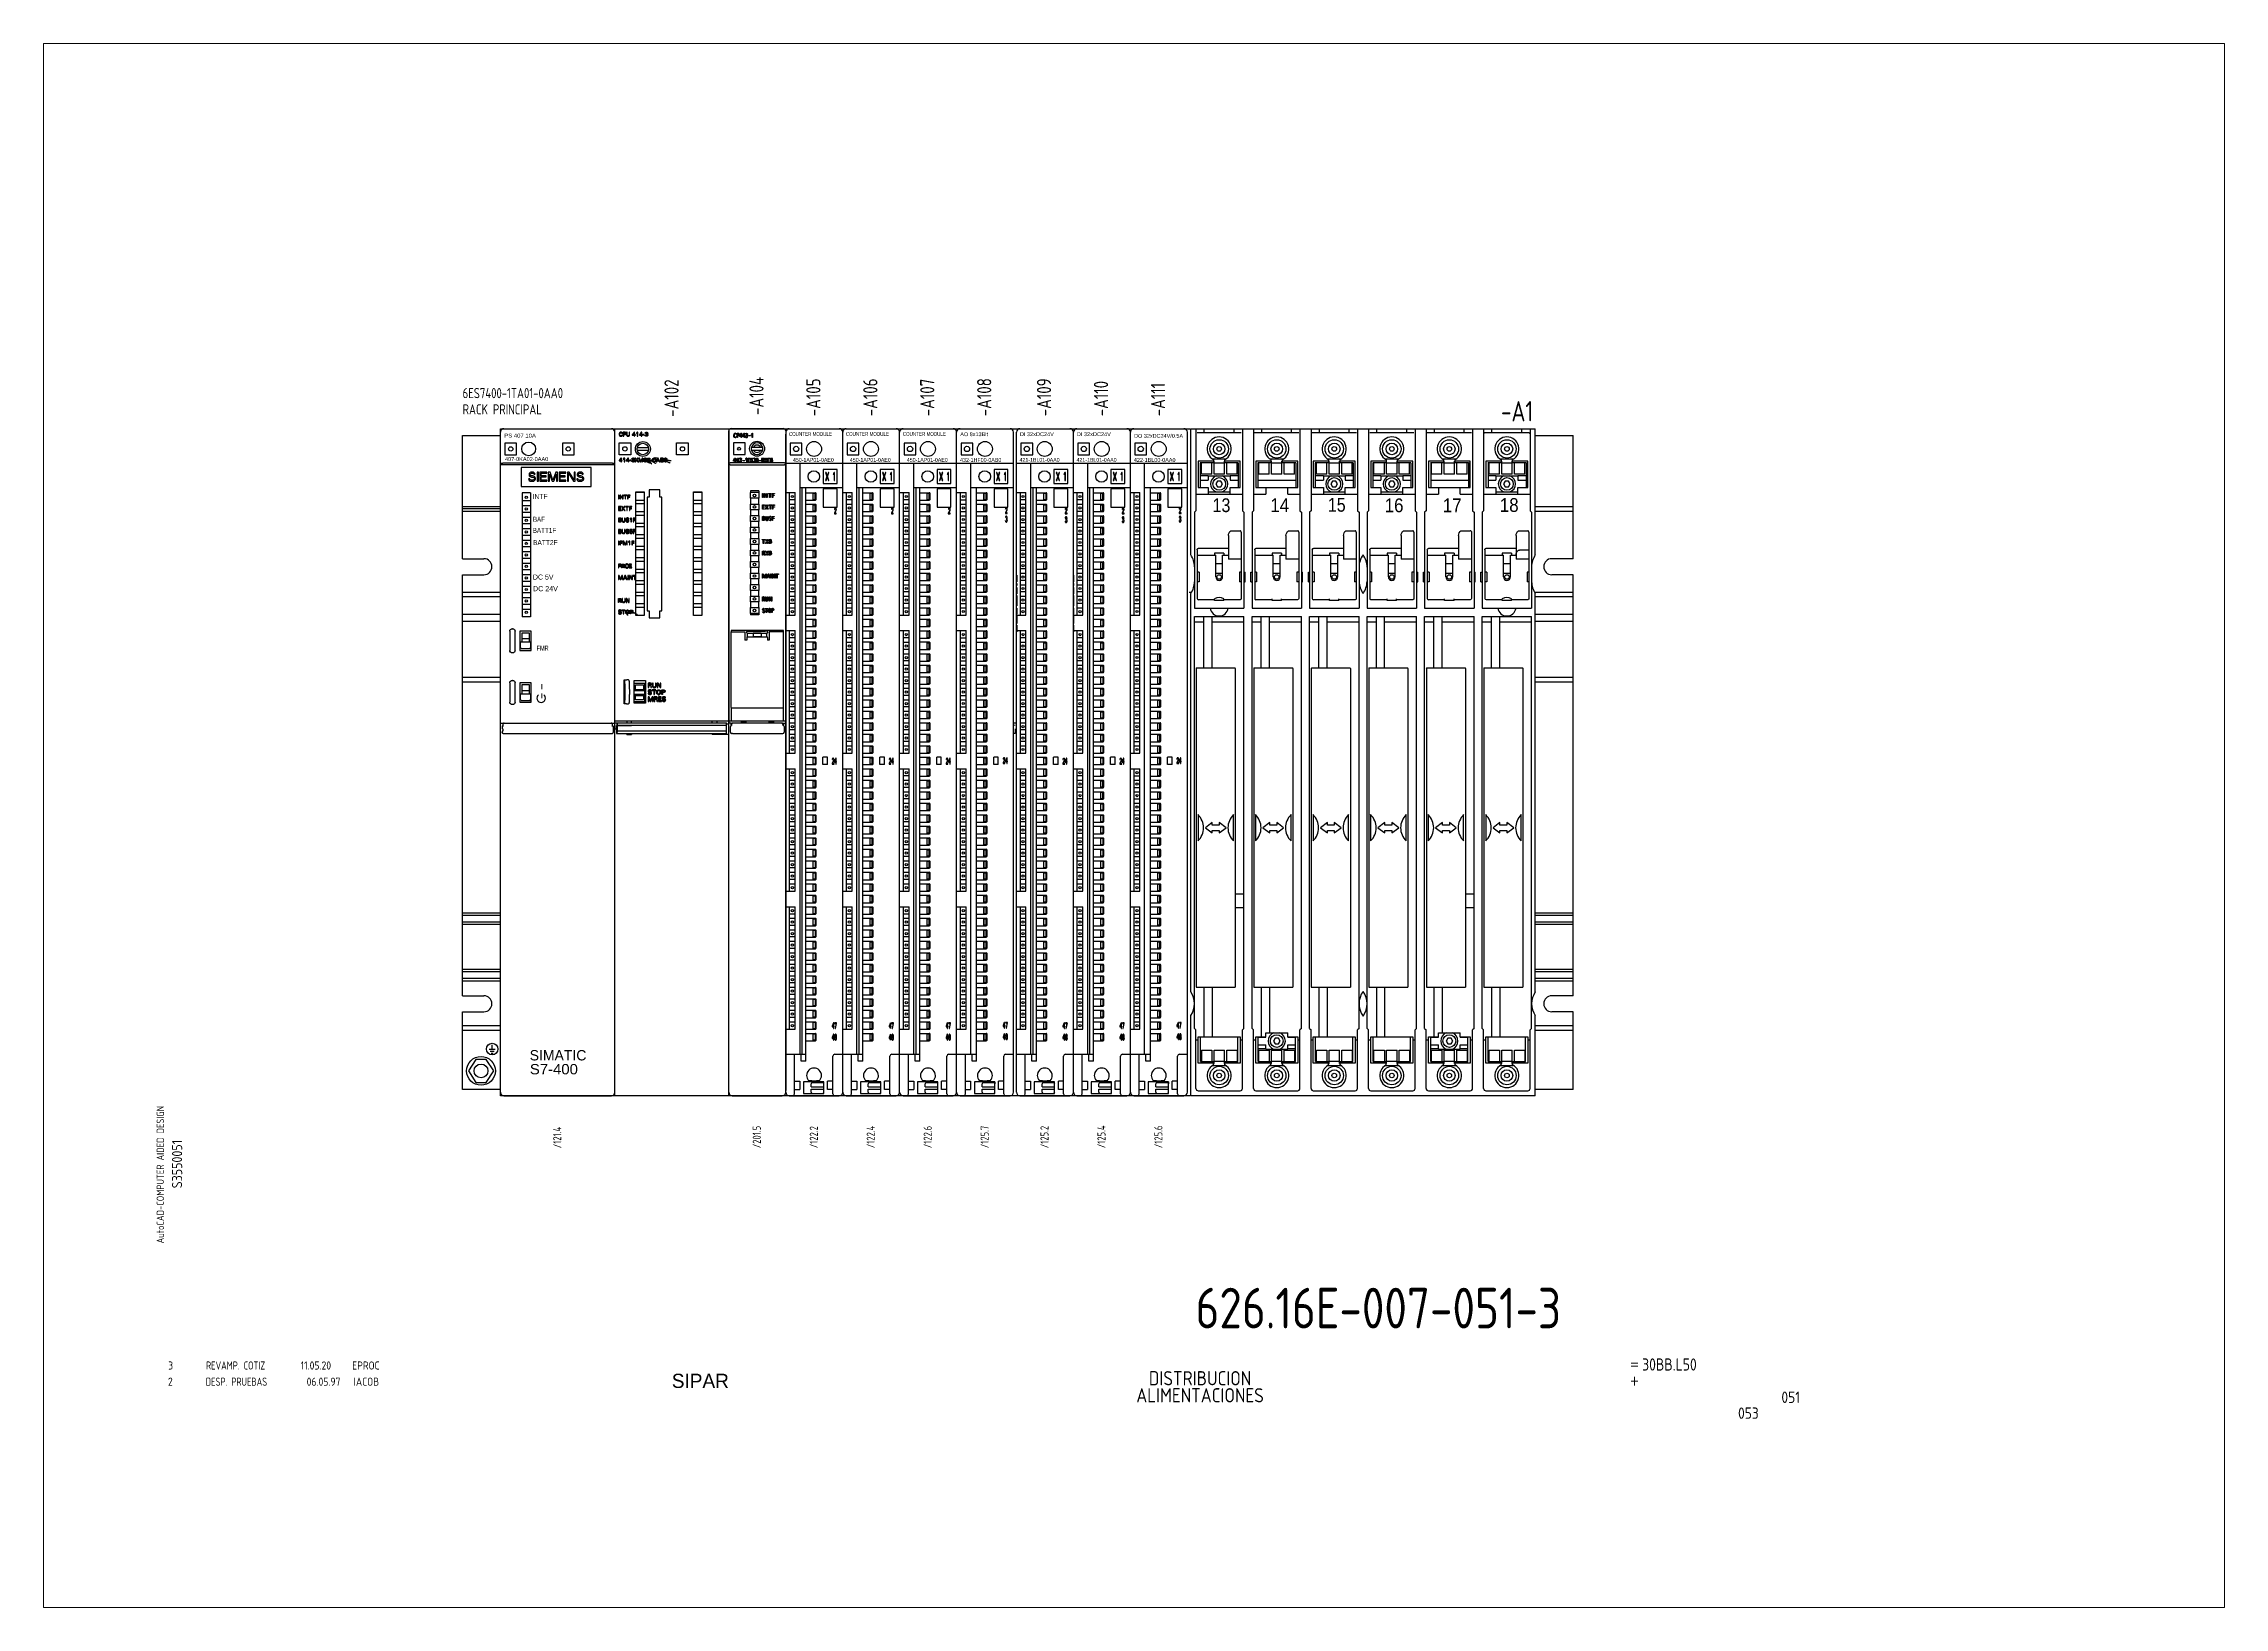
# Paper-space layout 'Presentación1' of a CAD drawing. Extents: x -18 to 519, y -41 to 344.
# The model-space entities are those that its viewports show. They can reach past a viewport. Long polylines and large blocks are cut down to what shows.
import ezdxf
from ezdxf.enums import TextEntityAlignment as Align

# ---------------------------------------------------------------- set-up
doc = ezdxf.new("R2010")
doc.units = 0
doc.header["$LTSCALE"] = 5
doc.header["$MEASUREMENT"] = 0
doc.layers.get('0').update_dxf_attribs({"linetype": 'CONTINUOUS'})
doc.layers.add('CART', color=7, linetype='CONTINUOUS')
doc.styles.add('DIN', font='DIN.shx', dxfattribs={"width": 0.85})
doc.styles.add('N', font='ROMANS', dxfattribs={"width": 0.85, "height": 3})
doc.styles.add('X', font='UNIV.SHX', dxfattribs={"height": 3.5})

psp = doc.layouts.new('Presentación1')

msp = doc.modelspace()

# ---------------------------------------------------------------- texts
at = {"style": 'DIN', "width": 0.8}
for s, p in [('6ES7400-1TA01-0AA0', (504.98, 257)), ('RACK PRINCIPAL', (504.98, 253))]:
    msp.add_text(s, height=2.5, dxfattribs=at).set_placement(p)
at = {"color": 3, "style": 'DIN', "width": 0.8}
for s, p in [('-A102', (558.15, 252.41)), ('-A104', (579.07, 252.86)), ('-A105', (593.06, 252.54)), ('-A106', (607.08, 252.54)), ('-A107', (621.1, 252.54)), ('-A108', (635.12, 252.54)), ('-A109', (649.85, 252.54)), ('-A110', (663.87, 252.54)), ('-A111', (677.89, 252.54))]:
    msp.add_text(s, height=3.5, rotation=90, dxfattribs=at).set_placement(p)
at = {"color": 3, "style": 'DIN'}
for s, height, width, p in [('-A1', 5, 0.8, (760.56, 251.29)), ('3', 2, 0.9, (432.51, 17.78)), ('REVAMP. COTIZ', 2, 0.8, (441.82, 17.78)), ('11.05.20', 2, 0.9, (465.1, 17.78)), ('EPROC', 2, 0.9, (477.78, 17.78))]:
    msp.add_text(s, height=height, dxfattribs=dict(at, width=width)).set_placement(p)
at = {"color": 7, "linetype": 'Continuous'}
for s, height, width, p, p2 in [('PS 407 10A ', 0.963, 0.822581, (515.24, 247.3), (523.43, 247.3)), ('COUNTER MODULE', 0.963, 0.80662, (585.29, 247.71), (595.9, 247.71)), ('COUNTER MODULE', 0.963, 0.80662, (599.31, 247.71), (609.92, 247.71)), ('COUNTER MODULE', 0.963, 0.80662, (613.33, 247.71), (623.94, 247.71)), ('AO 8x13Bit', 0.963, 0.818681, (627.47, 247.65), (634.3, 247.65)), ('DI 32xDC24V', 0.963, 0.814732, (642.15, 247.66), (650.52, 247.66)), ('DI 32xDC24V', 0.963, 0.814732, (656.17, 247.66), (664.54, 247.66)), ('DO 32xDC24V/0.5A', 0.963, 0.825746, (670.26, 247.24), (682.32, 247.24)), ('407-0KA02-0AA0', 0.963, 0.862709, (515.4, 241.53), (526.06, 241.53)), ('450-1AP01-0AE0', 0.963, 0.84556, (586.29, 241.32), (596.34, 241.32)), ('450-1AP01-0AE0', 0.963, 0.84556, (600.31, 241.32), (610.36, 241.32)), ('450-1AP01-0AE0', 0.963, 0.84556, (614.33, 241.32), (624.38, 241.32)), ('432-1HF00-0AB0', 0.963, 0.834586, (627.41, 241.31), (637.59, 241.31)), ('421-1BL01-0AA0', 0.963, 0.83953, (642.09, 241.33), (651.93, 241.33)), ('421-1BL01-0AA0', 0.963, 0.83953, (656.11, 241.33), (665.95, 241.33)), ('422-1BL00-0AA0', 0.963, 0.840226, (670.2, 241.31), (680.45, 241.31)), ('INTF', 1.246, 0.9, (522.18, 232.2), (525.92, 232.2)), ('13', 3.399, 0.964286, (689.59, 228.94), (693.96, 228.94)), ('14', 3.399, 1.017857, (703.8, 228.94), (708.41, 228.94)), ('15', 3.399, 0.964286, (717.97, 229.05), (722.34, 229.05)), ('16', 3.399, 1.017857, (731.96, 228.92), (736.57, 228.92)), ('17', 3.399, 1.017857, (746.27, 228.92), (750.88, 228.92)), ('18', 3.399, 1.017857, (760.3, 228.99), (764.91, 228.99)), ('BAF', 1.246, 0.883929, (522.3, 226.56), (525.24, 226.56)), ('BATT1F', 1.246, 0.870536, (522.23, 223.82), (528.01, 223.82)), ('BATT2F', 1.246, 0.857143, (522.31, 220.82), (528.37, 220.82)), ('DC 5V', 1.246, 0.814286, (522.28, 212.33), (527.36, 212.33)), ('DC 24V', 1.246, 0.821429, (522.3, 209.47), (528.44, 209.47)), ('FMR', 1.246, 0.883929, (523.21, 194.82), (526.15, 194.82)), ('I', 1.25, 1.928571, (524.08, 183.07), (524.88, 183.07)), ('I', 1.25, 1.928571, (524.11, 185.33), (524.91, 185.33)), ('SIMATIC', 2.549, 0.912698, (521.49, 93.91), (535.45, 93.91)), ('S7-400', 2.549, 0.870536, (521.53, 90.48), (533.36, 90.48))]:
    msp.add_text(s, height=height, dxfattribs=dict(at, width=width)).set_placement(p, p2, align=Align.FIT)
at = {"style": 'DIN', "width": 0.8}
for s, p in [('/121.4', (529.26, 72.29)), ('/201.5', (578.39, 72.29)), ('/122.2', (592.42, 72.29)), ('/122.4', (606.44, 72.29)), ('/122.6', (620.46, 72.29)), ('/125.7', (634.48, 72.29)), ('/125.2', (649.21, 72.29)), ('/125.4', (663.23, 72.29)), ('/125.6', (677.25, 72.29))]:
    msp.add_text(s, height=2, rotation=90, dxfattribs=at).set_placement(p)
at = {"color": 2, "insert": (685.38, 37.92), "char_height": 10, "width": 111.0411, "attachment_point": 1, "style": 'DIN'}
msp.add_mtext('626.16E-007-051-3', dxfattribs=at)
at = {"layer": 'CART', "color": 1, "style": 'DIN', "width": 0.9}
msp.add_text('AutoCAD-COMPUTER AIDED DESIGN', height=1.8, rotation=90, dxfattribs=at).set_placement((431.47, 48.84))
at = {"layer": 'CART', "color": 3, "style": 'N', "width": 0.85}
for s, p in [('=', (792.24, 17.91)), ('+', (792.24, 13.87))]:
    msp.add_text(s, height=2.5, dxfattribs=at).set_placement(p)
at = {"layer": 'CART', "color": 3, "style": 'DIN', "width": 0.9, "flags": 1}
msp.add_attdef('S3550051', text='', height=2.5, rotation=90, dxfattribs=at).set_placement((435.95, 68.38), align=Align.CENTER)
at = {"layer": 'CART', "color": 6, "style": 'X', "flags": 1}
msp.add_attdef('SIPAR', text='', height=3.5, dxfattribs=at).set_placement((563.5, 15), align=Align.MIDDLE)
at = {"layer": 'CART', "color": 2, "style": 'DIN', "width": 0.9, "flags": 1}
for tag, p in [('DISTRIBUCION', (686.5, 15.65)), ('ALIMENTACIONES', (686.5, 11.45))]:
    msp.add_attdef(tag, text='', height=3.5, dxfattribs=at).set_placement(p, align=Align.MIDDLE)
at = {"layer": 'CART', "color": 3, "style": 'DIN', "width": 0.85}
msp.add_attdef('30BB.L50', text='', height=3, dxfattribs=at).set_placement((795.33, 16.63), align=Align.BOTTOM_LEFT)
at = {"layer": 'CART', "color": 2, "style": 'DIN', "width": 0.9, "flags": 1}
msp.add_attdef('051', text='', height=2.8, dxfattribs=at).set_placement((834.2, 9.56), align=Align.RIGHT)
at = {"layer": 'CART', "color": 7, "style": 'DIN', "width": 0.9, "flags": 1}
msp.add_attdef('053', (818.93, 5.65), '', height=2.8, dxfattribs=at)

# ---------------------------------------------------------------- blocks, each defined once
blk = doc.blocks.new('REV2')
at = {"color": 3, "style": 'DIN'}
for s, width, p in [('2', 0.9, (12.45, 13.79)), ('DESP. PRUEBAS', 0.8, (21.76, 13.79)), ('06.05.97', 0.9, (46.59, 13.79)), ('IACOB', 0.9, (58.16, 13.79))]:
    blk.add_text(s, height=2, dxfattribs=dict(at, width=width)).set_placement(p)

# ---------------------------------------------------------------- linework, layer by layer
at = {"color": 7, "linetype": 'Continuous'}
for p, q in [((504.98, 217.48), (504.98, 247.79)), ((504.98, 247.79), (514.27, 247.79)), ((514.27, 208.93), (514.27, 249.49)), ((514.27, 249.49), (599.08, 249.49)), ((514.27, 86.06), (514.27, 248.64)), ((515.12, 249.49), (541.61, 249.49)), ((542.46, 86.06), (542.46, 248.64)), ((584.52, 85.53), (584.52, 248.12)), ((585.37, 249.49), (597.69, 249.49)), ((598.54, 86.06), (598.54, 248.64)), ((598.54, 86.06), (598.54, 248.64)), ((599.25, 249.49), (684.05, 249.49)), ((599.39, 249.49), (611.71, 249.49)), ((612.56, 86.06), (612.56, 248.64)), ((612.56, 86.06), (612.56, 248.64)), ((613.41, 249.49), (625.73, 249.49)), ((626.58, 86.06), (626.58, 248.64)), ((626.58, 86.06), (626.58, 248.64)), ((627.43, 249.49), (639.75, 249.49)), ((640.6, 86.06), (640.6, 248.64)), ((641.31, 86.06), (641.31, 248.64)), ((642.16, 249.49), (654.48, 249.49)), ((655.33, 86.06), (655.33, 248.64)), ((655.33, 86.06), (655.33, 248.64)), ((656.18, 249.49), (668.5, 249.49)), ((669.35, 86.06), (669.35, 248.64)), ((670.2, 249.49), (682.52, 249.49)), ((683.37, 86.06), (683.37, 248.64)), ((684.05, 247.79), (684.22, 247.79)), ((684.05, 247.22), (684.22, 247.22)), ((684.22, 218.39), (684.22, 249.49)), ((684.22, 249.49), (769.02, 249.49)), ((685.49, 249.49), (685.49, 229.27)), ((685.78, 248.53), (696.65, 248.53)), ((687.55, 248.53), (687.55, 249.49)), ((694.88, 248.53), (694.88, 249.49)), ((696.94, 249.49), (696.94, 229.27)), ((699.66, 249.49), (699.66, 229.27)), ((699.94, 248.53), (710.81, 248.53)), ((701.71, 248.53), (701.71, 249.49)), ((709.04, 248.53), (709.04, 249.49)), ((711.1, 249.49), (711.1, 229.27)), ((713.82, 249.49), (713.82, 229.27)), ((714.1, 248.53), (724.98, 248.53)), ((715.87, 248.53), (715.87, 249.49)), ((723.21, 248.53), (723.21, 249.49)), ((725.26, 249.49), (725.26, 229.27)), ((727.98, 249.49), (727.98, 229.27)), ((728.26, 248.53), (739.14, 248.53)), ((730.03, 248.53), (730.03, 249.49)), ((737.37, 248.53), (737.37, 249.49)), ((739.42, 249.49), (739.42, 229.27)), ((742.14, 249.49), (742.14, 229.27)), ((742.42, 248.53), (753.3, 248.53)), ((744.2, 248.53), (744.2, 249.49)), ((751.53, 248.53), (751.53, 249.49)), ((753.58, 249.49), (753.58, 229.27)), ((756.3, 249.49), (756.3, 229.27)), ((756.3, 248.24), (756.59, 248.53)), ((756.59, 248.53), (767.46, 248.53)), ((758.36, 248.53), (758.36, 249.49)), ((765.69, 248.53), (765.69, 249.49)), ((767.75, 248.24), (767.46, 248.53)), ((767.75, 249.49), (767.75, 229.27)), ((769.02, 218.39), (769.02, 249.49)), ((769.02, 247.79), (778.31, 247.79)), ((778.31, 217.48), (778.31, 247.79)), ((515.38, 245.95), (515.38, 243.06)), ((518.27, 245.95), (515.38, 245.95)), ((515.38, 243.06), (518.27, 243.06)), ((518.27, 243.06), (518.27, 245.95)), ((529.54, 245.95), (529.54, 243.06)), ((532.43, 245.95), (529.54, 245.95)), ((529.54, 243.06), (532.43, 243.06)), ((532.43, 243.06), (532.43, 245.95)), ((585.62, 245.95), (585.62, 243.06)), ((588.51, 245.95), (585.62, 245.95)), ((585.62, 243.06), (588.51, 243.06)), ((588.51, 243.06), (588.51, 245.95)), ((599.64, 245.95), (599.64, 243.06)), ((602.53, 245.95), (599.64, 245.95)), ((599.64, 243.06), (602.53, 243.06)), ((602.53, 243.06), (602.53, 245.95)), ((613.66, 245.95), (613.66, 243.06)), ((616.55, 245.95), (613.66, 245.95)), ((613.66, 243.06), (616.55, 243.06)), ((616.55, 243.06), (616.55, 245.95)), ((627.68, 245.95), (627.68, 243.06)), ((630.57, 245.95), (627.68, 245.95)), ((627.68, 243.06), (630.57, 243.06)), ((630.57, 243.06), (630.57, 245.95)), ((642.41, 245.95), (642.41, 243.06)), ((645.3, 245.95), (642.41, 245.95)), ((642.41, 243.06), (645.3, 243.06)), ((645.3, 243.06), (645.3, 245.95)), ((656.43, 245.95), (656.43, 243.06)), ((659.32, 245.95), (656.43, 245.95)), ((656.43, 243.06), (659.32, 243.06)), ((659.32, 243.06), (659.32, 245.95)), ((670.45, 245.95), (670.45, 243.06)), ((673.34, 245.95), (670.45, 245.95)), ((670.45, 243.06), (673.34, 243.06)), ((673.34, 243.06), (673.34, 245.95)), ((692.8, 242.01), (689.63, 242.01)), ((689.8, 241.89), (689.8, 241.08)), ((692.63, 241.08), (692.63, 241.89)), ((706.96, 242.01), (703.79, 242.01)), ((703.96, 241.89), (703.96, 241.08)), ((706.79, 241.08), (706.79, 241.89)), ((721.12, 242.01), (717.96, 242.01)), ((718.12, 241.89), (718.12, 241.08)), ((720.96, 241.08), (720.96, 241.89)), ((735.28, 242.01), (732.12, 242.01)), ((732.28, 241.89), (732.28, 241.08)), ((735.12, 241.08), (735.12, 241.89)), ((749.45, 242.01), (746.28, 242.01)), ((746.45, 241.89), (746.45, 241.08)), ((749.28, 241.08), (749.28, 241.89)), ((763.61, 242.01), (760.44, 242.01)), ((760.61, 241.89), (760.61, 241.08)), ((763.44, 241.08), (763.44, 241.89)), ((514.39, 240.75), (514.4, 240.89)), ((514.44, 240.65), (514.39, 240.75)), ((514.4, 240.89), (514.45, 240.97)), ((514.54, 240.6), (514.44, 240.65)), ((514.45, 240.97), (514.55, 241.02)), ((514.67, 240.58), (514.54, 240.6)), ((514.55, 241.02), (514.68, 241.03)), ((514.84, 240.58), (514.67, 240.58)), ((514.68, 241.03), (514.84, 241.03)), ((541.89, 241.03), (514.84, 241.03)), ((541.89, 240.58), (514.84, 240.58)), ((519.37, 239.97), (519.37, 235.27)), ((536.59, 239.97), (519.37, 239.97)), ((521.21, 237.17), (521.26, 236.98)), ((521.5, 237.17), (521.21, 237.17)), ((521.26, 236.98), (521.4, 236.74)), ((521.4, 238.47), (521.35, 238.28)), ((521.35, 238.28), (521.35, 238.09)), ((521.35, 238.09), (521.4, 237.9)), ((521.59, 238.67), (521.4, 238.47)), ((521.4, 237.9), (521.59, 237.7)), ((521.4, 236.74), (521.64, 236.59)), ((521.54, 237.03), (521.5, 237.17)), ((521.68, 236.88), (521.54, 237.03)), ((521.78, 238.76), (521.59, 238.67)), ((521.59, 237.7), (521.78, 237.61)), ((521.64, 238.23), (521.68, 238.38)), ((521.64, 238.14), (521.64, 238.23)), ((521.68, 237.99), (521.64, 238.14)), ((521.64, 236.59), (521.87, 236.55)), ((521.68, 238.38), (521.83, 238.47)), ((521.83, 237.9), (521.68, 237.99)), ((521.87, 236.83), (521.68, 236.88)), ((521.97, 238.81), (521.78, 238.76)), ((521.78, 237.61), (521.97, 237.56)), ((521.83, 238.47), (521.97, 238.52)), ((521.97, 237.85), (521.83, 237.9)), ((522.25, 236.83), (521.87, 236.83)), ((521.87, 236.55), (522.25, 236.55)), ((522.2, 238.81), (521.97, 238.81)), ((521.97, 238.52), (522.25, 238.52)), ((522.25, 237.85), (521.97, 237.85)), ((521.97, 237.56), (522.25, 237.56)), ((522.44, 238.76), (522.2, 238.81)), ((522.25, 238.52), (522.39, 238.47)), ((522.49, 237.8), (522.25, 237.85)), ((522.25, 237.56), (522.44, 237.51)), ((522.44, 236.88), (522.25, 236.83)), ((522.25, 236.55), (522.49, 236.59)), ((522.39, 238.47), (522.49, 238.38)), ((522.63, 238.62), (522.44, 238.76)), ((522.44, 237.51), (522.58, 237.41)), ((522.58, 236.98), (522.44, 236.88)), ((522.49, 238.38), (522.53, 238.28)), ((522.68, 237.7), (522.49, 237.8)), ((522.49, 236.59), (522.68, 236.69)), ((522.53, 238.28), (522.82, 238.28)), ((522.58, 237.41), (522.68, 237.27)), ((522.68, 237.12), (522.58, 236.98)), ((522.77, 238.43), (522.63, 238.62)), ((522.86, 237.51), (522.68, 237.7)), ((522.68, 237.27), (522.68, 237.12)), ((522.68, 236.69), (522.86, 236.88)), ((522.82, 238.28), (522.77, 238.43)), ((522.96, 237.32), (522.86, 237.51)), ((522.86, 236.88), (522.96, 237.08)), ((522.96, 237.08), (522.96, 237.32)), ((523.34, 238.81), (523.34, 236.55)), ((523.62, 238.81), (523.34, 238.81)), ((523.34, 236.55), (523.62, 236.55)), ((523.62, 236.55), (523.62, 238.81)), ((524, 238.81), (524, 236.55)), ((525.7, 238.81), (524, 238.81)), ((524, 236.55), (525.7, 236.55)), ((524.28, 237.9), (524.28, 238.52)), ((524.28, 238.52), (525.7, 238.52)), ((525.51, 237.9), (524.28, 237.9)), ((524.28, 236.83), (524.28, 237.61)), ((524.28, 237.61), (525.51, 237.61)), ((525.7, 236.83), (524.28, 236.83)), ((525.51, 237.61), (525.51, 237.9)), ((525.7, 238.52), (525.7, 238.81)), ((525.7, 236.55), (525.7, 236.83)), ((526.07, 238.81), (526.07, 236.55)), ((526.5, 238.81), (526.07, 238.81)), ((526.07, 236.55), (526.36, 236.55)), ((526.36, 236.55), (526.36, 238.33)), ((526.36, 238.33), (527.02, 236.55)), ((527.21, 236.79), (526.5, 238.81)), ((527.02, 236.55), (527.4, 236.55)), ((527.92, 238.81), (527.21, 236.79)), ((527.4, 236.55), (528.06, 238.33)), ((528.34, 238.81), (527.92, 238.81)), ((528.06, 238.33), (528.06, 236.55)), ((528.06, 236.55), (528.34, 236.55)), ((528.34, 236.55), (528.34, 238.81)), ((528.72, 238.81), (528.72, 236.55)), ((530.42, 238.81), (528.72, 238.81)), ((528.72, 236.55), (530.42, 236.55)), ((529, 237.9), (529, 238.52)), ((529, 238.52), (530.42, 238.52)), ((530.23, 237.9), (529, 237.9)), ((529, 236.83), (529, 237.61)), ((529, 237.61), (530.23, 237.61)), ((530.42, 236.83), (529, 236.83)), ((530.23, 237.61), (530.23, 237.9)), ((530.42, 238.52), (530.42, 238.81)), ((530.42, 236.55), (530.42, 236.83)), ((530.79, 238.81), (530.79, 236.55)), ((531.22, 238.81), (530.79, 238.81)), ((530.79, 236.55), (531.08, 236.55)), ((531.08, 236.55), (531.08, 238.52)), ((531.08, 238.52), (532.26, 236.55)), ((532.4, 236.88), (531.22, 238.81)), ((532.26, 236.55), (532.68, 236.55)), ((532.4, 238.81), (532.4, 236.88)), ((532.68, 238.81), (532.4, 238.81)), ((532.68, 236.55), (532.68, 238.81)), ((533.06, 237.17), (533.11, 236.98)), ((533.34, 237.17), (533.06, 237.17)), ((533.11, 236.98), (533.25, 236.74)), ((533.25, 238.47), (533.2, 238.28)), ((533.2, 238.28), (533.2, 238.09)), ((533.2, 238.09), (533.25, 237.9)), ((533.44, 238.67), (533.25, 238.47)), ((533.25, 237.9), (533.44, 237.7)), ((533.25, 236.74), (533.49, 236.59)), ((533.39, 237.03), (533.34, 237.17)), ((533.53, 236.88), (533.39, 237.03)), ((533.63, 238.76), (533.44, 238.67)), ((533.44, 237.7), (533.63, 237.61)), ((533.49, 238.23), (533.53, 238.38)), ((533.49, 238.14), (533.49, 238.23)), ((533.53, 237.99), (533.49, 238.14)), ((533.49, 236.59), (533.72, 236.55)), ((533.53, 238.38), (533.67, 238.47)), ((533.67, 237.9), (533.53, 237.99)), ((533.72, 236.83), (533.53, 236.88)), ((533.82, 238.81), (533.63, 238.76)), ((533.63, 237.61), (533.82, 237.56)), ((533.67, 238.47), (533.82, 238.52)), ((533.82, 237.85), (533.67, 237.9)), ((534.1, 236.83), (533.72, 236.83)), ((533.72, 236.55), (534.1, 236.55)), ((534.05, 238.81), (533.82, 238.81)), ((533.82, 238.52), (534.1, 238.52)), ((534.1, 237.85), (533.82, 237.85)), ((533.82, 237.56), (534.1, 237.56)), ((534.29, 238.76), (534.05, 238.81)), ((534.1, 238.52), (534.24, 238.47)), ((534.34, 237.8), (534.1, 237.85)), ((534.1, 237.56), (534.29, 237.51)), ((534.29, 236.88), (534.1, 236.83)), ((534.1, 236.55), (534.34, 236.59)), ((534.24, 238.47), (534.34, 238.38)), ((534.48, 238.62), (534.29, 238.76)), ((534.29, 237.51), (534.43, 237.41)), ((534.43, 236.98), (534.29, 236.88)), ((534.34, 238.38), (534.38, 238.28)), ((534.52, 237.7), (534.34, 237.8)), ((534.34, 236.59), (534.52, 236.69)), ((534.38, 238.28), (534.67, 238.28)), ((534.43, 237.41), (534.52, 237.27)), ((534.52, 237.12), (534.43, 236.98)), ((534.62, 238.43), (534.48, 238.62)), ((534.71, 237.51), (534.52, 237.7)), ((534.52, 237.27), (534.52, 237.12)), ((534.52, 236.69), (534.71, 236.88)), ((534.67, 238.28), (534.62, 238.43)), ((534.81, 237.32), (534.71, 237.51)), ((534.71, 236.88), (534.81, 237.08)), ((534.81, 237.08), (534.81, 237.32)), ((536.59, 235.27), (536.59, 239.97)), ((541.89, 241.03), (542.04, 241.03)), ((542.04, 240.58), (541.89, 240.58)), ((542.04, 241.03), (542.16, 241.02)), ((542.16, 240.59), (542.04, 240.58)), ((542.16, 241.02), (542.26, 240.99)), ((542.26, 240.63), (542.16, 240.59)), ((542.26, 240.99), (542.32, 240.92)), ((542.32, 240.7), (542.26, 240.63)), ((542.32, 240.92), (542.34, 240.81)), ((542.34, 240.81), (542.32, 240.7)), ((584.52, 241.03), (598.54, 241.03)), ((588.03, 95.43), (588.03, 241.03)), ((593.75, 239.43), (593.75, 236.03)), ((597.15, 239.43), (593.75, 239.43)), ((594.32, 238.72), (594.67, 237.75)), ((594.44, 238.72), (594.32, 238.72)), ((594.67, 237.75), (594.32, 236.74)), ((594.32, 236.74), (594.44, 236.74)), ((594.73, 237.92), (594.44, 238.72)), ((594.44, 236.74), (594.73, 237.54)), ((595.02, 238.72), (594.73, 237.92)), ((594.73, 237.54), (595.02, 236.74)), ((594.79, 237.75), (595.14, 238.72)), ((595.14, 236.74), (594.79, 237.75)), ((595.14, 238.72), (595.02, 238.72)), ((595.02, 236.74), (595.14, 236.74)), ((596.42, 238.72), (596.3, 238.43)), ((596.3, 238.43), (596.3, 238.09)), ((596.3, 238.09), (596.42, 238.38)), ((596.55, 238.72), (596.42, 238.72)), ((596.42, 238.38), (596.42, 236.74)), ((596.42, 236.74), (596.55, 236.74)), ((596.55, 236.74), (596.55, 238.72)), ((597.15, 236.03), (597.15, 239.43)), ((598.54, 241.03), (612.56, 241.03)), ((602.05, 95.43), (602.05, 241.03)), ((607.77, 239.43), (607.77, 236.03)), ((611.17, 239.43), (607.77, 239.43)), ((608.34, 238.72), (608.69, 237.75)), ((608.46, 238.72), (608.34, 238.72)), ((608.69, 237.75), (608.34, 236.74)), ((608.34, 236.74), (608.46, 236.74)), ((608.75, 237.92), (608.46, 238.72)), ((608.46, 236.74), (608.75, 237.54)), ((609.04, 238.72), (608.75, 237.92)), ((608.75, 237.54), (609.04, 236.74)), ((608.81, 237.75), (609.16, 238.72)), ((609.16, 236.74), (608.81, 237.75)), ((609.16, 238.72), (609.04, 238.72)), ((609.04, 236.74), (609.16, 236.74)), ((610.44, 238.72), (610.32, 238.43)), ((610.32, 238.43), (610.32, 238.09)), ((610.32, 238.09), (610.44, 238.38)), ((610.57, 238.72), (610.44, 238.72)), ((610.44, 238.38), (610.44, 236.74)), ((610.44, 236.74), (610.57, 236.74)), ((610.57, 236.74), (610.57, 238.72)), ((611.17, 236.03), (611.17, 239.43)), ((612.56, 241.03), (626.58, 241.03)), ((616.07, 95.43), (616.07, 241.03)), ((621.79, 239.43), (621.79, 236.03)), ((625.19, 239.43), (621.79, 239.43)), ((622.36, 238.72), (622.71, 237.75)), ((622.48, 238.72), (622.36, 238.72)), ((622.71, 237.75), (622.36, 236.74)), ((622.36, 236.74), (622.48, 236.74)), ((622.77, 237.92), (622.48, 238.72)), ((622.48, 236.74), (622.77, 237.54)), ((623.06, 238.72), (622.77, 237.92)), ((622.77, 237.54), (623.06, 236.74)), ((622.83, 237.75), (623.18, 238.72)), ((623.18, 236.74), (622.83, 237.75)), ((623.18, 238.72), (623.06, 238.72)), ((623.06, 236.74), (623.18, 236.74)), ((624.46, 238.72), (624.34, 238.43)), ((624.34, 238.43), (624.34, 238.09)), ((624.34, 238.09), (624.46, 238.38)), ((624.59, 238.72), (624.46, 238.72)), ((624.46, 238.38), (624.46, 236.74)), ((624.46, 236.74), (624.59, 236.74)), ((624.59, 236.74), (624.59, 238.72)), ((625.19, 236.03), (625.19, 239.43)), ((626.58, 241.03), (640.6, 241.03)), ((630.09, 95.43), (630.09, 241.03)), ((635.81, 239.43), (635.81, 236.03)), ((639.21, 239.43), (635.81, 239.43)), ((636.38, 238.72), (636.73, 237.75)), ((636.5, 238.72), (636.38, 238.72)), ((636.73, 237.75), (636.38, 236.74)), ((636.38, 236.74), (636.5, 236.74)), ((636.79, 237.92), (636.5, 238.72)), ((636.5, 236.74), (636.79, 237.54)), ((637.08, 238.72), (636.79, 237.92)), ((636.79, 237.54), (637.08, 236.74)), ((636.85, 237.75), (637.21, 238.72)), ((637.21, 236.74), (636.85, 237.75)), ((637.21, 238.72), (637.08, 238.72)), ((637.08, 236.74), (637.21, 236.74)), ((638.49, 238.72), (638.36, 238.43)), ((638.36, 238.43), (638.36, 238.09)), ((638.36, 238.09), (638.49, 238.38)), ((638.61, 238.72), (638.49, 238.72)), ((638.49, 238.38), (638.49, 236.74)), ((638.49, 236.74), (638.61, 236.74)), ((638.61, 236.74), (638.61, 238.72)), ((639.21, 236.03), (639.21, 239.43)), ((641.31, 241.03), (655.33, 241.03)), ((644.82, 95.43), (644.82, 241.03)), ((650.54, 239.43), (650.54, 236.03)), ((653.94, 239.43), (650.54, 239.43)), ((651.11, 238.72), (651.46, 237.75)), ((651.23, 238.72), (651.11, 238.72)), ((651.46, 237.75), (651.11, 236.74)), ((651.11, 236.74), (651.23, 236.74)), ((651.52, 237.92), (651.23, 238.72)), ((651.23, 236.74), (651.52, 237.54)), ((651.81, 238.72), (651.52, 237.92)), ((651.52, 237.54), (651.81, 236.74)), ((651.58, 237.75), (651.93, 238.72)), ((651.93, 236.74), (651.58, 237.75)), ((651.93, 238.72), (651.81, 238.72)), ((651.81, 236.74), (651.93, 236.74)), ((653.21, 238.72), (653.09, 238.43)), ((653.09, 238.43), (653.09, 238.09)), ((653.09, 238.09), (653.21, 238.38)), ((653.34, 238.72), (653.21, 238.72)), ((653.21, 238.38), (653.21, 236.74)), ((653.21, 236.74), (653.34, 236.74)), ((653.34, 236.74), (653.34, 238.72)), ((653.94, 236.03), (653.94, 239.43)), ((655.33, 241.03), (669.35, 241.03)), ((658.84, 95.43), (658.84, 241.03)), ((664.56, 239.43), (664.56, 236.03)), ((667.96, 239.43), (664.56, 239.43)), ((665.13, 238.72), (665.48, 237.75)), ((665.25, 238.72), (665.13, 238.72)), ((665.48, 237.75), (665.13, 236.74)), ((665.13, 236.74), (665.25, 236.74)), ((665.54, 237.92), (665.25, 238.72)), ((665.25, 236.74), (665.54, 237.54)), ((665.83, 238.72), (665.54, 237.92)), ((665.54, 237.54), (665.83, 236.74)), ((665.6, 237.75), (665.95, 238.72)), ((665.95, 236.74), (665.6, 237.75)), ((665.95, 238.72), (665.83, 238.72)), ((665.83, 236.74), (665.95, 236.74)), ((667.23, 238.72), (667.11, 238.43)), ((667.11, 238.43), (667.11, 238.09)), ((667.11, 238.09), (667.23, 238.38)), ((667.36, 238.72), (667.23, 238.72)), ((667.23, 238.38), (667.23, 236.74)), ((667.23, 236.74), (667.36, 236.74)), ((667.36, 236.74), (667.36, 238.72)), ((667.96, 236.03), (667.96, 239.43)), ((669.35, 241.03), (683.37, 241.03)), ((672.86, 95.43), (672.86, 241.03)), ((678.58, 239.43), (678.58, 236.03)), ((681.98, 239.43), (678.58, 239.43)), ((679.15, 238.72), (679.5, 237.75)), ((679.27, 238.72), (679.15, 238.72)), ((679.5, 237.75), (679.15, 236.74)), ((679.15, 236.74), (679.27, 236.74)), ((679.56, 237.92), (679.27, 238.72)), ((679.27, 236.74), (679.56, 237.54)), ((679.85, 238.72), (679.56, 237.92)), ((679.56, 237.54), (679.85, 236.74)), ((679.62, 237.75), (679.97, 238.72)), ((679.97, 236.74), (679.62, 237.75)), ((679.97, 238.72), (679.85, 238.72)), ((679.85, 236.74), (679.97, 236.74)), ((681.25, 238.72), (681.13, 238.43)), ((681.13, 238.43), (681.13, 238.09)), ((681.13, 238.09), (681.25, 238.38)), ((681.38, 238.72), (681.25, 238.72)), ((681.25, 238.38), (681.25, 236.74)), ((681.25, 236.74), (681.38, 236.74)), ((681.38, 236.74), (681.38, 238.72)), ((681.98, 236.03), (681.98, 239.43)), ((686.06, 241.5), (686.06, 234.99)), ((689.8, 241.5), (686.06, 241.5)), ((686.54, 241.08), (686.54, 234.99)), ((689.8, 241.08), (686.54, 241.08)), ((686.54, 237.93), (688.52, 237.93)), ((686.54, 236.8), (688.52, 236.8)), ((686.82, 238.27), (686.82, 241.08)), ((689.37, 238.27), (686.82, 238.27)), ((688.52, 237.93), (688.52, 236.8)), ((688.52, 237.88), (693.91, 237.88)), ((689.37, 238.27), (689.37, 241.08)), ((689.94, 241.53), (689.8, 241.53)), ((689.93, 241.48), (689.92, 241.53)), ((689.94, 238.27), (689.94, 241.53)), ((692.49, 240.99), (689.94, 240.99)), ((692.49, 238.27), (689.94, 238.27)), ((690.8, 236.6), (690.39, 235.89)), ((691.63, 236.6), (690.8, 236.6)), ((692.04, 235.89), (691.63, 236.6)), ((692.51, 241.53), (692.49, 241.48)), ((692.49, 238.27), (692.49, 241.53)), ((692.63, 241.53), (692.49, 241.53)), ((696.37, 241.5), (692.63, 241.5)), ((695.89, 241.08), (692.63, 241.08)), ((693.06, 238.27), (693.06, 241.08)), ((695.6, 238.27), (693.06, 238.27)), ((693.91, 237.93), (693.91, 236.8)), ((693.91, 237.93), (695.89, 237.93)), ((693.91, 236.8), (695.89, 236.8)), ((695.6, 238.27), (695.6, 241.08)), ((695.89, 241.08), (695.89, 234.99)), ((696.37, 234.99), (696.37, 241.5)), ((700.22, 241.5), (700.22, 234.99)), ((703.96, 241.5), (700.22, 241.5)), ((700.7, 241.08), (700.7, 234.99)), ((703.96, 241.08), (700.7, 241.08)), ((700.7, 236.8), (710.05, 236.8)), ((700.99, 238.27), (700.99, 241.08)), ((703.54, 238.27), (700.99, 238.27)), ((703.54, 238.27), (703.54, 241.08)), ((704.1, 241.53), (703.96, 241.53)), ((704.1, 241.48), (704.08, 241.53)), ((704.1, 238.27), (704.1, 241.53)), ((706.65, 240.99), (704.1, 240.99)), ((706.65, 238.27), (704.1, 238.27)), ((706.65, 238.27), (706.65, 241.53)), ((706.79, 241.53), (706.65, 241.53)), ((706.67, 241.53), (706.66, 241.48)), ((710.53, 241.5), (706.79, 241.5)), ((710.05, 241.08), (706.79, 241.08)), ((707.22, 238.27), (707.22, 241.08)), ((709.77, 238.27), (707.22, 238.27)), ((709.77, 238.27), (709.77, 241.08)), ((710.05, 241.08), (710.05, 234.99)), ((710.53, 234.99), (710.53, 241.5)), ((714.38, 241.5), (714.38, 234.99)), ((718.12, 241.5), (714.38, 241.5)), ((714.87, 241.08), (714.87, 234.99)), ((718.12, 241.08), (714.87, 241.08)), ((714.87, 237.93), (716.85, 237.93)), ((714.87, 236.8), (716.85, 236.8)), ((715.15, 238.27), (715.15, 241.08)), ((717.7, 238.27), (715.15, 238.27)), ((716.85, 237.93), (716.85, 236.8)), ((716.85, 237.88), (722.23, 237.88)), ((717.7, 238.27), (717.7, 241.08)), ((718.26, 241.53), (718.12, 241.53)), ((718.26, 241.48), (718.24, 241.53)), ((718.26, 238.27), (718.26, 241.53)), ((720.81, 240.99), (718.26, 240.99)), ((720.81, 238.27), (718.26, 238.27)), ((719.12, 236.6), (718.72, 235.89)), ((719.96, 236.6), (719.12, 236.6)), ((720.36, 235.89), (719.96, 236.6)), ((720.81, 238.27), (720.81, 241.53)), ((720.96, 241.53), (720.81, 241.53)), ((720.83, 241.53), (720.82, 241.48)), ((724.69, 241.5), (720.96, 241.5)), ((724.21, 241.08), (720.96, 241.08)), ((721.38, 238.27), (721.38, 241.08)), ((723.93, 238.27), (721.38, 238.27)), ((722.23, 237.93), (722.23, 236.8)), ((722.23, 237.93), (724.21, 237.93)), ((722.23, 236.8), (724.21, 236.8)), ((723.93, 238.27), (723.93, 241.08)), ((724.21, 241.08), (724.21, 234.99)), ((724.69, 234.99), (724.69, 241.5)), ((728.55, 241.5), (728.55, 234.99)), ((732.28, 241.5), (728.55, 241.5)), ((729.03, 241.08), (729.03, 234.99)), ((732.28, 241.08), (729.03, 241.08)), ((729.03, 237.93), (731.01, 237.93)), ((729.03, 236.8), (731.01, 236.8)), ((729.31, 238.27), (729.31, 241.08)), ((731.86, 238.27), (729.31, 238.27)), ((731.01, 237.93), (731.01, 236.8)), ((731.01, 237.88), (736.39, 237.88)), ((731.86, 238.27), (731.86, 241.08)), ((732.43, 241.53), (732.28, 241.53)), ((732.42, 241.48), (732.41, 241.53)), ((732.43, 238.27), (732.43, 241.53)), ((734.98, 240.99), (732.43, 240.99)), ((734.98, 238.27), (732.43, 238.27)), ((733.28, 236.6), (732.88, 235.89)), ((734.12, 236.6), (733.28, 236.6)), ((734.52, 235.89), (734.12, 236.6)), ((735, 241.53), (734.98, 241.48)), ((734.98, 238.27), (734.98, 241.53)), ((735.12, 241.53), (734.98, 241.53)), ((738.86, 241.5), (735.12, 241.5)), ((738.37, 241.08), (735.12, 241.08)), ((735.54, 238.27), (735.54, 241.08)), ((738.09, 238.27), (735.54, 238.27)), ((736.39, 237.93), (736.39, 236.8)), ((736.39, 237.93), (738.37, 237.93)), ((736.39, 236.8), (738.37, 236.8)), ((738.09, 238.27), (738.09, 241.08)), ((738.37, 241.08), (738.37, 234.99)), ((738.86, 234.99), (738.86, 241.5)), ((742.71, 241.5), (742.71, 234.99)), ((746.45, 241.5), (742.71, 241.5)), ((746.45, 241.08), (743.19, 241.08)), ((743.19, 236.8), (752.54, 236.8)), ((743.32, 241.14), (743.32, 234.99)), ((743.47, 238.27), (743.47, 241.08)), ((746.02, 238.27), (743.47, 238.27)), ((746.02, 238.27), (746.02, 241.08)), ((746.59, 241.53), (746.45, 241.53)), ((746.58, 241.48), (746.57, 241.53)), ((746.59, 238.27), (746.59, 241.53)), ((749.14, 240.99), (746.59, 240.99)), ((749.14, 238.27), (746.59, 238.27)), ((749.16, 241.53), (749.14, 241.48)), ((749.14, 238.27), (749.14, 241.53)), ((749.28, 241.53), (749.14, 241.53)), ((753.02, 241.5), (749.28, 241.5)), ((752.54, 241.08), (749.28, 241.08)), ((749.7, 238.27), (749.7, 241.08)), ((752.25, 238.27), (749.7, 238.27)), ((752.25, 238.27), (752.25, 241.08)), ((752.55, 241.14), (752.55, 234.99)), ((753.02, 234.99), (753.02, 241.5)), ((756.87, 241.5), (756.87, 234.99)), ((760.61, 241.5), (756.87, 241.5)), ((760.61, 241.08), (757.35, 241.08)), ((757.35, 237.93), (759.33, 237.93)), ((757.35, 236.8), (759.33, 236.8)), ((757.42, 241.14), (757.42, 234.99)), ((757.64, 238.27), (757.64, 241.08)), ((760.18, 238.27), (757.64, 238.27)), ((759.33, 237.93), (759.33, 236.8)), ((759.33, 237.88), (764.72, 237.88)), ((760.18, 238.27), (760.18, 241.08)), ((760.75, 241.53), (760.61, 241.53)), ((760.75, 241.48), (760.73, 241.53)), ((760.75, 238.27), (760.75, 241.53)), ((763.3, 240.99), (760.75, 240.99)), ((763.3, 238.27), (760.75, 238.27)), ((761.61, 236.6), (761.2, 235.89)), ((762.44, 236.6), (761.61, 236.6)), ((762.85, 235.89), (762.44, 236.6)), ((763.3, 238.27), (763.3, 241.53)), ((763.44, 241.53), (763.3, 241.53)), ((763.32, 241.53), (763.31, 241.48)), ((767.18, 241.5), (763.44, 241.5)), ((766.7, 241.08), (763.44, 241.08)), ((763.87, 238.27), (763.87, 241.08)), ((766.42, 238.27), (763.87, 238.27)), ((764.72, 237.93), (764.72, 236.8)), ((764.72, 237.93), (766.7, 237.93)), ((764.72, 236.8), (766.7, 236.8)), ((766.42, 238.27), (766.42, 241.08)), ((766.74, 241.14), (766.74, 234.99)), ((767.18, 234.99), (767.18, 241.5)), ((519.37, 235.27), (536.59, 235.27)), ((519.63, 233.66), (519.63, 203.12)), ((521.67, 233.66), (519.63, 233.66)), ((521.67, 231.7), (519.63, 231.7)), ((521.67, 233.66), (521.67, 203.12)), ((584.52, 233.74), (586.84, 233.74)), ((585.48, 203.55), (585.48, 233.74)), ((586.84, 231.94), (585.48, 231.94)), ((586.84, 203.55), (586.84, 233.74)), ((588.03, 234.99), (598.54, 234.99)), ((588.59, 95.43), (588.59, 234.99)), ((589.44, 93.73), (589.44, 234.99)), ((589.44, 233.71), (591.82, 233.71)), ((589.44, 231.89), (591.82, 231.89)), ((589.44, 230.88), (591.82, 230.88)), ((591.26, 232.01), (591.26, 233.59)), ((591.26, 233.59), (591.71, 233.59)), ((591.71, 232.01), (591.26, 232.01)), ((591.71, 233.59), (591.71, 232.01)), ((591.99, 232.06), (591.99, 233.54)), ((593.75, 236.03), (597.15, 236.03)), ((593.75, 234.7), (593.75, 230.17)), ((597.15, 234.7), (593.75, 234.7)), ((597.15, 230.17), (597.15, 234.7)), ((598.54, 233.74), (600.86, 233.74)), ((599.5, 203.55), (599.5, 233.74)), ((600.86, 231.94), (599.5, 231.94)), ((600.86, 203.55), (600.86, 233.74)), ((602.05, 234.99), (612.56, 234.99)), ((602.62, 95.43), (602.62, 234.99)), ((603.47, 93.73), (603.47, 234.99)), ((603.47, 233.71), (605.84, 233.71)), ((603.47, 231.89), (605.84, 231.89)), ((603.47, 230.88), (605.84, 230.88)), ((605.28, 232.01), (605.28, 233.59)), ((605.28, 233.59), (605.73, 233.59)), ((605.73, 232.01), (605.28, 232.01)), ((605.73, 233.59), (605.73, 232.01)), ((606.01, 232.06), (606.01, 233.54)), ((607.77, 236.03), (611.17, 236.03)), ((607.77, 234.7), (607.77, 230.17)), ((611.17, 234.7), (607.77, 234.7)), ((611.17, 230.17), (611.17, 234.7)), ((612.56, 233.74), (614.88, 233.74)), ((613.52, 203.55), (613.52, 233.74)), ((614.88, 231.94), (613.52, 231.94)), ((614.88, 203.55), (614.88, 233.74)), ((616.07, 234.99), (626.58, 234.99)), ((616.64, 95.43), (616.64, 234.99)), ((617.49, 93.73), (617.49, 234.99)), ((617.49, 233.71), (619.86, 233.71)), ((617.49, 231.89), (619.86, 231.89)), ((617.49, 230.88), (619.86, 230.88)), ((619.3, 232.01), (619.3, 233.59)), ((619.3, 233.59), (619.75, 233.59)), ((619.75, 232.01), (619.3, 232.01)), ((619.75, 233.59), (619.75, 232.01)), ((620.03, 232.06), (620.03, 233.54)), ((621.79, 236.03), (625.19, 236.03)), ((621.79, 234.7), (621.79, 230.17)), ((625.19, 234.7), (621.79, 234.7)), ((625.19, 230.17), (625.19, 234.7)), ((626.58, 233.74), (628.9, 233.74)), ((627.54, 203.55), (627.54, 233.74)), ((627.54, 231.94), (628.9, 231.94)), ((628.9, 203.55), (628.9, 233.74)), ((630.09, 234.99), (640.6, 234.99)), ((631.51, 93.73), (631.51, 234.99)), ((631.51, 233.71), (633.89, 233.71)), ((631.51, 231.89), (633.89, 231.89)), ((631.51, 230.88), (633.89, 230.88)), ((633.31, 232.01), (633.31, 233.59)), ((633.32, 232.01), (633.32, 233.59)), ((633.32, 233.59), (633.77, 233.59)), ((633.77, 232.01), (633.32, 232.01)), ((633.77, 233.59), (633.77, 232.01)), ((633.78, 233.59), (633.78, 232.01)), ((634.06, 232.06), (634.06, 233.54)), ((635.81, 236.03), (639.21, 236.03)), ((635.81, 234.7), (635.81, 230.17)), ((639.21, 234.7), (635.81, 234.7)), ((639.21, 230.17), (639.21, 234.7)), ((641.31, 233.74), (643.63, 233.74)), ((642.27, 203.55), (642.27, 233.74)), ((643.63, 231.94), (642.27, 231.94)), ((643.63, 203.55), (643.63, 233.74)), ((644.82, 234.99), (655.33, 234.99)), ((645.39, 95.43), (645.39, 234.99)), ((646.24, 93.73), (646.24, 234.99)), ((646.24, 233.71), (648.61, 233.71)), ((646.24, 231.89), (648.61, 231.89)), ((646.24, 230.88), (648.61, 230.88)), ((648.05, 232.01), (648.05, 233.59)), ((648.05, 233.59), (648.5, 233.59)), ((648.5, 232.01), (648.05, 232.01)), ((648.5, 233.59), (648.5, 232.01)), ((648.78, 232.06), (648.78, 233.54)), ((650.54, 236.03), (653.94, 236.03)), ((650.54, 234.7), (650.54, 230.17)), ((653.94, 234.7), (650.54, 234.7)), ((653.94, 230.17), (653.94, 234.7)), ((655.33, 233.74), (657.65, 233.74)), ((656.29, 203.55), (656.29, 233.74)), ((657.65, 231.94), (656.29, 231.94)), ((657.65, 203.55), (657.65, 233.74)), ((658.84, 234.99), (669.35, 234.99)), ((659.41, 95.43), (659.41, 234.99)), ((660.26, 93.73), (660.26, 234.99)), ((660.26, 233.71), (662.64, 233.71)), ((660.26, 231.89), (662.64, 231.89)), ((660.26, 230.88), (662.64, 230.88)), ((662.07, 232.01), (662.07, 233.59)), ((662.07, 233.59), (662.52, 233.59)), ((662.52, 232.01), (662.07, 232.01)), ((662.52, 233.59), (662.52, 232.01)), ((662.81, 232.06), (662.81, 233.54)), ((664.56, 236.03), (667.96, 236.03)), ((664.56, 234.7), (664.56, 230.17)), ((667.96, 234.7), (664.56, 234.7)), ((667.96, 230.17), (667.96, 234.7)), ((669.35, 233.74), (671.67, 233.74)), ((670.31, 203.55), (670.31, 233.74)), ((670.31, 231.94), (671.67, 231.94)), ((671.67, 203.55), (671.67, 233.74)), ((672.86, 234.99), (683.37, 234.99)), ((674.28, 93.73), (674.28, 234.99)), ((674.28, 233.71), (676.66, 233.71)), ((674.28, 231.89), (676.66, 231.89)), ((674.28, 230.88), (676.66, 230.88)), ((676.08, 232.01), (676.08, 233.59)), ((676.09, 232.01), (676.09, 233.59)), ((676.09, 233.59), (676.54, 233.59)), ((676.54, 232.01), (676.09, 232.01)), ((676.54, 233.59), (676.54, 232.01)), ((676.55, 233.59), (676.55, 232.01)), ((676.83, 232.06), (676.83, 233.54)), ((678.58, 236.03), (681.98, 236.03)), ((678.58, 234.7), (678.58, 230.17)), ((681.98, 234.7), (678.58, 234.7)), ((681.98, 230.17), (681.98, 234.7)), ((685.49, 233.34), (696.94, 233.34)), ((686.06, 234.99), (688.52, 234.99)), ((688.52, 234.99), (688.52, 233.34)), ((688.52, 233.91), (693.91, 233.91)), ((690.39, 235.89), (690.8, 235.19)), ((690.8, 235.19), (691.63, 235.19)), ((691.63, 235.19), (692.04, 235.89)), ((693.91, 233.34), (693.91, 234.99)), ((693.91, 234.99), (696.37, 234.99)), ((699.66, 233.34), (702.69, 233.34)), ((700.22, 234.99), (710.53, 234.99)), ((702.69, 234.99), (702.69, 233.34)), ((708.07, 233.34), (708.07, 234.99)), ((708.07, 233.34), (711.1, 233.34)), ((713.82, 233.34), (725.26, 233.34)), ((714.38, 234.99), (716.85, 234.99)), ((716.85, 234.99), (716.85, 233.34)), ((716.85, 233.91), (722.23, 233.91)), ((718.72, 235.89), (719.12, 235.19)), ((719.12, 235.19), (719.96, 235.19)), ((719.96, 235.19), (720.36, 235.89)), ((722.23, 233.34), (722.23, 234.99)), ((722.23, 234.99), (724.69, 234.99)), ((727.98, 233.34), (739.42, 233.34)), ((728.55, 234.99), (731.01, 234.99)), ((731.01, 234.99), (731.01, 233.34)), ((731.01, 233.91), (736.39, 233.91)), ((732.88, 235.89), (733.28, 235.19)), ((733.28, 235.19), (734.12, 235.19)), ((734.12, 235.19), (734.52, 235.89)), ((736.39, 233.34), (736.39, 234.99)), ((736.39, 234.99), (738.86, 234.99)), ((742.14, 233.34), (745.17, 233.34)), ((742.71, 234.99), (753.02, 234.99)), ((745.17, 234.99), (745.17, 233.34)), ((750.55, 233.34), (750.55, 234.99)), ((750.55, 233.34), (753.58, 233.34)), ((756.3, 233.34), (767.75, 233.34)), ((756.87, 234.99), (759.33, 234.99)), ((759.33, 234.99), (759.33, 233.34)), ((759.33, 233.91), (764.72, 233.91)), ((761.2, 235.89), (761.61, 235.19)), ((761.61, 235.19), (762.44, 235.19)), ((762.44, 235.19), (762.85, 235.89)), ((764.72, 233.34), (764.72, 234.99)), ((764.72, 234.99), (767.18, 234.99)), ((504.98, 230.34), (514.27, 230.34)), ((514.27, 229.78), (504.98, 229.78)), ((504.98, 229.21), (514.27, 229.21)), ((519.63, 230.57), (521.67, 230.57)), ((521.67, 228.87), (519.63, 228.87)), ((519.63, 227.74), (521.67, 227.74)), ((521.67, 226.04), (519.63, 226.04)), ((586.84, 230.81), (585.48, 230.81)), ((586.84, 229.11), (585.48, 229.11)), ((586.84, 227.97), (585.48, 227.97)), ((586.84, 226.27), (585.48, 226.27)), ((589.44, 229.06), (591.82, 229.06)), ((589.44, 228.04), (591.82, 228.04)), ((589.44, 226.23), (591.82, 226.23)), ((591.26, 229.18), (591.26, 230.76)), ((591.26, 230.76), (591.71, 230.76)), ((591.71, 229.18), (591.26, 229.18)), ((591.26, 226.34), (591.26, 227.93)), ((591.26, 227.93), (591.71, 227.93)), ((591.71, 226.34), (591.26, 226.34)), ((591.71, 230.76), (591.71, 229.18)), ((591.71, 227.93), (591.71, 226.34)), ((591.99, 229.23), (591.99, 230.71)), ((591.99, 226.4), (591.99, 227.87)), ((593.75, 230.17), (597.15, 230.17)), ((596.86, 229.42), (596.49, 228.67)), ((596.49, 228.67), (596.49, 228.52)), ((596.49, 228.52), (596.97, 228.52)), ((596.52, 229.72), (596.51, 229.6)), ((596.51, 229.6), (596.57, 229.6)), ((596.57, 229.84), (596.52, 229.72)), ((596.63, 229.9), (596.57, 229.84)), ((596.57, 229.6), (596.6, 229.69)), ((596.6, 229.69), (596.64, 229.75)), ((596.6, 228.67), (596.93, 229.33)), ((596.97, 228.67), (596.6, 228.67)), ((596.72, 229.93), (596.63, 229.9)), ((596.64, 229.75), (596.71, 229.78)), ((596.71, 229.78), (596.76, 229.78)), ((596.77, 229.93), (596.72, 229.93)), ((596.76, 229.78), (596.82, 229.75)), ((596.85, 229.9), (596.77, 229.93)), ((596.82, 229.75), (596.86, 229.69)), ((596.9, 229.84), (596.85, 229.9)), ((596.86, 229.69), (596.89, 229.6)), ((596.89, 229.54), (596.86, 229.42)), ((596.89, 229.6), (596.89, 229.54)), ((596.96, 229.72), (596.9, 229.84)), ((596.93, 229.33), (596.96, 229.42)), ((596.97, 229.6), (596.96, 229.72)), ((596.96, 229.42), (596.97, 229.54)), ((596.97, 229.54), (596.97, 229.6)), ((596.97, 228.52), (596.97, 228.67)), ((600.86, 230.81), (599.5, 230.81)), ((600.86, 229.11), (599.5, 229.11)), ((600.86, 227.97), (599.5, 227.97)), ((600.86, 226.27), (599.5, 226.27)), ((603.47, 229.06), (605.84, 229.06)), ((603.47, 228.04), (605.84, 228.04)), ((603.47, 226.23), (605.84, 226.23)), ((605.28, 229.18), (605.28, 230.76)), ((605.28, 230.76), (605.73, 230.76)), ((605.73, 229.18), (605.28, 229.18)), ((605.28, 226.34), (605.28, 227.93)), ((605.28, 227.93), (605.73, 227.93)), ((605.73, 226.34), (605.28, 226.34)), ((605.73, 230.76), (605.73, 229.18)), ((605.73, 227.93), (605.73, 226.34)), ((606.01, 229.23), (606.01, 230.71)), ((606.01, 226.4), (606.01, 227.87)), ((607.77, 230.17), (611.17, 230.17)), ((610.88, 229.42), (610.51, 228.67)), ((610.51, 228.67), (610.51, 228.52)), ((610.51, 228.52), (610.99, 228.52)), ((610.54, 229.72), (610.53, 229.6)), ((610.53, 229.6), (610.59, 229.6)), ((610.59, 229.84), (610.54, 229.72)), ((610.65, 229.9), (610.59, 229.84)), ((610.59, 229.6), (610.62, 229.69)), ((610.62, 229.69), (610.66, 229.75)), ((610.62, 228.67), (610.95, 229.33)), ((610.99, 228.67), (610.62, 228.67)), ((610.74, 229.93), (610.65, 229.9)), ((610.66, 229.75), (610.73, 229.78)), ((610.73, 229.78), (610.78, 229.78)), ((610.79, 229.93), (610.74, 229.93)), ((610.78, 229.78), (610.85, 229.75)), ((610.87, 229.9), (610.79, 229.93)), ((610.85, 229.75), (610.88, 229.69)), ((610.92, 229.84), (610.87, 229.9)), ((610.88, 229.69), (610.91, 229.6)), ((610.91, 229.54), (610.88, 229.42)), ((610.91, 229.6), (610.91, 229.54)), ((610.98, 229.72), (610.92, 229.84)), ((610.95, 229.33), (610.98, 229.42)), ((610.99, 229.6), (610.98, 229.72)), ((610.98, 229.42), (610.99, 229.54)), ((610.99, 229.54), (610.99, 229.6)), ((610.99, 228.52), (610.99, 228.67)), ((614.88, 230.81), (613.52, 230.81)), ((614.88, 229.11), (613.52, 229.11)), ((614.88, 227.97), (613.52, 227.97)), ((614.88, 226.27), (613.52, 226.27)), ((617.49, 229.06), (619.86, 229.06)), ((617.49, 228.04), (619.86, 228.04)), ((617.49, 226.23), (619.86, 226.23)), ((619.3, 229.18), (619.3, 230.76)), ((619.3, 230.76), (619.75, 230.76)), ((619.75, 229.18), (619.3, 229.18)), ((619.3, 226.34), (619.3, 227.93)), ((619.3, 227.93), (619.75, 227.93)), ((619.75, 226.34), (619.3, 226.34)), ((619.75, 230.76), (619.75, 229.18)), ((619.75, 227.93), (619.75, 226.34)), ((620.03, 229.23), (620.03, 230.71)), ((620.03, 226.4), (620.03, 227.87)), ((621.79, 230.17), (625.19, 230.17)), ((624.91, 229.42), (624.53, 228.67)), ((624.53, 228.67), (624.53, 228.52)), ((624.53, 228.52), (625.01, 228.52)), ((624.56, 229.72), (624.55, 229.6)), ((624.55, 229.6), (624.61, 229.6)), ((624.61, 229.84), (624.56, 229.72)), ((624.67, 229.9), (624.61, 229.84)), ((624.61, 229.6), (624.64, 229.69)), ((624.64, 229.69), (624.68, 229.75)), ((624.64, 228.67), (624.97, 229.33)), ((625.01, 228.67), (624.64, 228.67)), ((624.76, 229.93), (624.67, 229.9)), ((624.68, 229.75), (624.75, 229.78)), ((624.75, 229.78), (624.8, 229.78)), ((624.81, 229.93), (624.76, 229.93)), ((624.8, 229.78), (624.87, 229.75)), ((624.89, 229.9), (624.81, 229.93)), ((624.87, 229.75), (624.91, 229.69)), ((624.95, 229.84), (624.89, 229.9)), ((624.91, 229.69), (624.93, 229.6)), ((624.93, 229.54), (624.91, 229.42)), ((624.93, 229.6), (624.93, 229.54)), ((625, 229.72), (624.95, 229.84)), ((624.97, 229.33), (625, 229.42)), ((625.01, 229.6), (625, 229.72)), ((625, 229.42), (625.01, 229.54)), ((625.01, 229.54), (625.01, 229.6)), ((625.01, 228.52), (625.01, 228.67)), ((628.9, 230.81), (627.54, 230.81)), ((627.54, 229.11), (628.9, 229.11)), ((628.9, 227.98), (627.54, 227.98)), ((627.54, 226.28), (628.9, 226.28)), ((631.51, 229.06), (633.89, 229.06)), ((631.51, 228.04), (633.89, 228.04)), ((631.51, 226.23), (633.89, 226.23)), ((633.31, 229.18), (633.31, 230.76)), ((633.31, 226.34), (633.31, 227.93)), ((633.32, 229.18), (633.32, 230.76)), ((633.32, 230.76), (633.77, 230.76)), ((633.77, 229.18), (633.32, 229.18)), ((633.32, 226.34), (633.32, 227.93)), ((633.32, 227.93), (633.77, 227.93)), ((633.77, 226.34), (633.32, 226.34)), ((633.77, 230.76), (633.77, 229.18)), ((633.77, 227.93), (633.77, 226.34)), ((633.78, 230.76), (633.78, 229.18)), ((633.78, 227.93), (633.78, 226.34)), ((634.06, 229.23), (634.06, 230.71)), ((634.06, 226.4), (634.06, 227.87)), ((635.81, 230.17), (639.21, 230.17)), ((638.94, 229.53), (638.57, 228.78)), ((638.57, 228.78), (638.57, 228.63)), ((638.57, 228.63), (639.04, 228.63)), ((638.57, 226.84), (638.58, 226.75)), ((638.59, 229.83), (638.58, 229.71)), ((638.58, 229.71), (638.65, 229.71)), ((638.59, 227.71), (638.58, 227.59)), ((638.58, 227.59), (638.65, 227.59)), ((638.63, 226.84), (638.58, 226.84)), ((638.58, 226.75), (638.61, 226.66)), ((638.65, 229.95), (638.6, 229.84)), ((638.65, 227.83), (638.6, 227.71)), ((638.61, 226.66), (638.65, 226.6)), ((638.65, 226.78), (638.63, 226.84)), ((638.7, 230.02), (638.65, 229.95)), ((638.65, 229.71), (638.67, 229.8)), ((638.7, 227.89), (638.65, 227.83)), ((638.65, 227.59), (638.67, 227.68)), ((638.67, 226.72), (638.65, 226.78)), ((638.65, 226.6), (638.7, 226.53)), ((638.67, 229.8), (638.71, 229.86)), ((638.67, 228.78), (639, 229.44)), ((639.04, 228.78), (638.67, 228.78)), ((638.67, 227.68), (638.71, 227.74)), ((638.7, 226.69), (638.67, 226.72)), ((638.79, 230.05), (638.7, 230.02)), ((638.79, 227.92), (638.7, 227.89)), ((638.77, 226.66), (638.7, 226.69)), ((638.7, 226.53), (638.75, 226.5)), ((638.71, 229.86), (638.78, 229.89)), ((638.71, 227.74), (638.78, 227.77)), ((638.75, 226.5), (638.86, 226.5)), ((638.85, 226.66), (638.77, 226.66)), ((638.78, 229.89), (638.83, 229.89)), ((638.78, 227.77), (638.83, 227.77)), ((638.78, 227.29), (638.78, 227.17)), ((638.83, 227.29), (638.78, 227.29)), ((638.78, 227.17), (638.83, 227.17)), ((638.85, 230.05), (638.79, 230.05)), ((638.82, 227.92), (638.79, 227.92)), ((638.83, 229.89), (638.9, 229.86)), ((638.91, 227.89), (638.83, 227.92)), ((638.83, 227.77), (638.9, 227.74)), ((638.91, 227.35), (638.83, 227.29)), ((638.83, 227.17), (638.91, 227.14)), ((638.93, 230.02), (638.85, 230.05)), ((638.91, 226.69), (638.85, 226.66)), ((638.86, 226.5), (638.91, 226.53)), ((638.9, 229.86), (638.94, 229.8)), ((638.9, 227.74), (638.94, 227.68)), ((638.96, 227.83), (638.91, 227.89)), ((638.94, 227.41), (638.91, 227.35)), ((638.91, 227.14), (638.95, 227.08)), ((638.94, 226.72), (638.91, 226.69)), ((638.91, 226.53), (638.96, 226.6)), ((638.98, 229.95), (638.93, 230.02)), ((638.94, 229.8), (638.96, 229.71)), ((638.96, 229.65), (638.94, 229.53)), ((638.94, 227.68), (638.96, 227.59)), ((638.96, 227.53), (638.94, 227.41)), ((638.94, 227.23), (638.99, 227.32)), ((639, 227.17), (638.94, 227.23)), ((638.96, 226.78), (638.94, 226.72)), ((638.95, 227.08), (638.98, 226.96)), ((638.96, 229.71), (638.96, 229.65)), ((638.96, 227.59), (638.96, 227.53)), ((638.98, 226.84), (638.96, 226.78)), ((638.96, 226.6), (639, 226.66)), ((639.02, 227.71), (638.97, 227.83)), ((639.03, 229.83), (638.98, 229.95)), ((638.98, 226.96), (638.98, 226.84)), ((638.99, 227.32), (639.02, 227.41)), ((639, 229.44), (639.03, 229.53)), ((639.03, 227.08), (639, 227.17)), ((639, 226.66), (639.03, 226.75)), ((639.03, 227.59), (639.02, 227.71)), ((639.02, 227.41), (639.03, 227.53)), ((639.04, 229.71), (639.03, 229.83)), ((639.03, 229.53), (639.04, 229.65)), ((639.03, 227.53), (639.03, 227.59)), ((639.04, 226.96), (639.03, 227.08)), ((639.03, 226.75), (639.04, 226.84)), ((639.04, 229.65), (639.04, 229.71)), ((639.04, 228.63), (639.04, 228.78)), ((639.04, 226.84), (639.04, 226.96)), ((643.63, 230.81), (642.27, 230.81)), ((643.63, 229.11), (642.27, 229.11)), ((643.63, 227.97), (642.27, 227.97)), ((643.63, 226.27), (642.27, 226.27)), ((646.24, 229.06), (648.61, 229.06)), ((646.24, 228.04), (648.61, 228.04)), ((646.24, 226.23), (648.61, 226.23)), ((648.05, 229.18), (648.05, 230.76)), ((648.05, 230.76), (648.5, 230.76)), ((648.5, 229.18), (648.05, 229.18)), ((648.05, 226.34), (648.05, 227.93)), ((648.05, 227.93), (648.5, 227.93)), ((648.5, 226.34), (648.05, 226.34)), ((648.5, 230.76), (648.5, 229.18)), ((648.5, 227.93), (648.5, 226.34)), ((648.78, 229.23), (648.78, 230.71)), ((648.78, 226.4), (648.78, 227.87)), ((650.54, 230.17), (653.94, 230.17)), ((653.66, 229.42), (653.28, 228.67)), ((653.28, 228.67), (653.28, 228.52)), ((653.28, 228.52), (653.76, 228.52)), ((653.28, 226.72), (653.3, 226.63)), ((653.31, 229.72), (653.3, 229.6)), ((653.3, 229.6), (653.36, 229.6)), ((653.31, 227.6), (653.3, 227.48)), ((653.3, 227.48), (653.36, 227.48)), ((653.35, 226.72), (653.3, 226.72)), ((653.3, 226.63), (653.32, 226.54)), ((653.36, 229.84), (653.31, 229.72)), ((653.36, 227.72), (653.31, 227.6)), ((653.32, 226.54), (653.36, 226.48)), ((653.36, 226.66), (653.35, 226.72)), ((653.42, 229.9), (653.36, 229.84)), ((653.36, 229.6), (653.39, 229.69)), ((653.42, 227.78), (653.36, 227.72)), ((653.36, 227.48), (653.39, 227.57)), ((653.39, 226.6), (653.36, 226.66)), ((653.36, 226.48), (653.42, 226.42)), ((653.39, 229.69), (653.43, 229.75)), ((653.39, 228.67), (653.72, 229.33)), ((653.76, 228.67), (653.39, 228.67)), ((653.39, 227.57), (653.43, 227.63)), ((653.42, 226.57), (653.39, 226.6)), ((653.51, 229.93), (653.42, 229.9)), ((653.51, 227.81), (653.42, 227.78)), ((653.48, 226.54), (653.42, 226.57)), ((653.42, 226.42), (653.47, 226.39)), ((653.43, 229.75), (653.5, 229.78)), ((653.43, 227.63), (653.5, 227.66)), ((653.47, 226.39), (653.58, 226.39)), ((653.56, 226.54), (653.48, 226.54)), ((653.5, 229.78), (653.55, 229.78)), ((653.5, 227.66), (653.55, 227.66)), ((653.5, 227.17), (653.5, 227.05)), ((653.55, 227.17), (653.5, 227.17)), ((653.5, 227.05), (653.55, 227.05)), ((653.56, 229.93), (653.51, 229.93)), ((653.54, 227.81), (653.51, 227.81)), ((653.63, 227.78), (653.54, 227.8)), ((653.55, 229.78), (653.62, 229.75)), ((653.55, 227.66), (653.62, 227.63)), ((653.63, 227.23), (653.55, 227.17)), ((653.55, 227.05), (653.63, 227.02)), ((653.64, 229.9), (653.56, 229.93)), ((653.63, 226.57), (653.56, 226.54)), ((653.58, 226.39), (653.63, 226.42)), ((653.62, 229.75), (653.66, 229.69)), ((653.62, 227.63), (653.66, 227.57)), ((653.68, 227.72), (653.63, 227.77)), ((653.66, 227.29), (653.63, 227.23)), ((653.63, 227.02), (653.67, 226.96)), ((653.66, 226.6), (653.63, 226.57)), ((653.63, 226.42), (653.68, 226.48)), ((653.69, 229.84), (653.64, 229.9)), ((653.66, 229.69), (653.68, 229.6)), ((653.68, 229.54), (653.66, 229.42)), ((653.66, 227.57), (653.68, 227.48)), ((653.68, 227.42), (653.66, 227.29)), ((653.66, 227.11), (653.71, 227.2)), ((653.72, 227.05), (653.66, 227.11)), ((653.68, 226.66), (653.66, 226.6)), ((653.67, 226.96), (653.69, 226.84)), ((653.68, 229.6), (653.68, 229.54)), ((653.73, 227.6), (653.68, 227.71)), ((653.68, 227.48), (653.68, 227.42)), ((653.69, 226.72), (653.68, 226.66)), ((653.68, 226.48), (653.72, 226.54)), ((653.75, 229.72), (653.69, 229.84)), ((653.69, 226.84), (653.69, 226.72)), ((653.71, 227.2), (653.73, 227.29)), ((653.72, 229.33), (653.75, 229.42)), ((653.75, 226.96), (653.72, 227.05)), ((653.72, 226.54), (653.75, 226.63)), ((653.75, 227.48), (653.73, 227.6)), ((653.73, 227.29), (653.75, 227.42)), ((653.76, 229.6), (653.75, 229.72)), ((653.75, 229.42), (653.76, 229.54)), ((653.75, 227.42), (653.75, 227.48)), ((653.76, 226.84), (653.75, 226.96)), ((653.75, 226.63), (653.76, 226.72)), ((653.76, 229.54), (653.76, 229.6)), ((653.76, 228.52), (653.76, 228.67)), ((653.76, 226.72), (653.76, 226.84)), ((657.65, 230.81), (656.29, 230.81)), ((657.65, 229.11), (656.29, 229.11)), ((657.65, 227.97), (656.29, 227.97)), ((657.65, 226.27), (656.29, 226.27)), ((660.26, 229.06), (662.64, 229.06)), ((660.26, 228.04), (662.64, 228.04)), ((660.26, 226.23), (662.64, 226.23)), ((662.07, 229.18), (662.07, 230.76)), ((662.07, 230.76), (662.52, 230.76)), ((662.52, 229.18), (662.07, 229.18)), ((662.07, 226.34), (662.07, 227.93)), ((662.07, 227.93), (662.52, 227.93)), ((662.52, 226.34), (662.07, 226.34)), ((662.52, 230.76), (662.52, 229.18)), ((662.52, 227.93), (662.52, 226.34)), ((662.81, 229.23), (662.81, 230.71)), ((662.81, 226.4), (662.81, 227.87)), ((664.56, 230.17), (667.96, 230.17)), ((667.68, 229.42), (667.3, 228.67)), ((667.3, 228.67), (667.3, 228.52)), ((667.3, 228.52), (667.78, 228.52)), ((667.3, 226.72), (667.32, 226.63)), ((667.33, 229.72), (667.32, 229.6)), ((667.32, 229.6), (667.38, 229.6)), ((667.33, 227.6), (667.32, 227.48)), ((667.32, 227.48), (667.38, 227.48)), ((667.37, 226.72), (667.32, 226.72)), ((667.32, 226.63), (667.34, 226.54)), ((667.38, 229.84), (667.33, 229.72)), ((667.38, 227.72), (667.33, 227.6)), ((667.34, 226.54), (667.38, 226.48)), ((667.38, 226.66), (667.37, 226.72)), ((667.44, 229.9), (667.38, 229.84)), ((667.38, 229.6), (667.41, 229.69)), ((667.44, 227.78), (667.38, 227.72)), ((667.38, 227.48), (667.41, 227.57)), ((667.41, 226.6), (667.38, 226.66)), ((667.38, 226.48), (667.44, 226.42)), ((667.41, 229.69), (667.45, 229.75)), ((667.41, 228.67), (667.74, 229.33)), ((667.78, 228.67), (667.41, 228.67)), ((667.41, 227.57), (667.45, 227.63)), ((667.44, 226.57), (667.41, 226.6)), ((667.53, 229.93), (667.44, 229.9)), ((667.53, 227.81), (667.44, 227.78)), ((667.5, 226.54), (667.44, 226.57)), ((667.44, 226.42), (667.49, 226.39)), ((667.45, 229.75), (667.52, 229.78)), ((667.45, 227.63), (667.52, 227.66)), ((667.49, 226.39), (667.6, 226.39)), ((667.58, 226.54), (667.5, 226.54)), ((667.52, 229.78), (667.57, 229.78)), ((667.52, 227.66), (667.57, 227.66)), ((667.52, 227.17), (667.52, 227.05)), ((667.57, 227.17), (667.52, 227.17)), ((667.52, 227.05), (667.57, 227.05)), ((667.58, 229.93), (667.53, 229.93)), ((667.56, 227.81), (667.53, 227.81)), ((667.65, 227.78), (667.56, 227.8)), ((667.57, 229.78), (667.64, 229.75)), ((667.57, 227.66), (667.64, 227.63)), ((667.65, 227.23), (667.57, 227.17)), ((667.57, 227.05), (667.65, 227.02)), ((667.66, 229.9), (667.58, 229.93)), ((667.65, 226.57), (667.58, 226.54)), ((667.6, 226.39), (667.65, 226.42)), ((667.64, 229.75), (667.68, 229.69)), ((667.64, 227.63), (667.68, 227.57)), ((667.7, 227.72), (667.65, 227.77)), ((667.68, 227.29), (667.65, 227.23)), ((667.65, 227.02), (667.69, 226.96)), ((667.68, 226.6), (667.65, 226.57)), ((667.65, 226.42), (667.7, 226.48)), ((667.72, 229.84), (667.66, 229.9)), ((667.68, 229.69), (667.7, 229.6)), ((667.7, 229.54), (667.68, 229.42)), ((667.68, 227.57), (667.7, 227.48)), ((667.7, 227.42), (667.68, 227.29)), ((667.68, 227.11), (667.73, 227.2)), ((667.74, 227.05), (667.68, 227.11)), ((667.7, 226.66), (667.68, 226.6)), ((667.69, 226.96), (667.72, 226.84)), ((667.7, 229.6), (667.7, 229.54)), ((667.76, 227.6), (667.7, 227.71)), ((667.7, 227.48), (667.7, 227.42)), ((667.72, 226.72), (667.7, 226.66)), ((667.7, 226.48), (667.74, 226.54)), ((667.77, 229.72), (667.72, 229.84)), ((667.72, 226.84), (667.72, 226.72)), ((667.73, 227.2), (667.76, 227.29)), ((667.74, 229.33), (667.77, 229.42)), ((667.77, 226.96), (667.74, 227.05)), ((667.74, 226.54), (667.77, 226.63)), ((667.77, 227.48), (667.76, 227.6)), ((667.76, 227.29), (667.77, 227.42)), ((667.78, 229.6), (667.77, 229.72)), ((667.77, 229.42), (667.78, 229.54)), ((667.77, 227.42), (667.77, 227.48)), ((667.78, 226.84), (667.77, 226.96)), ((667.77, 226.63), (667.78, 226.72)), ((667.78, 229.54), (667.78, 229.6)), ((667.78, 228.52), (667.78, 228.67)), ((667.78, 226.72), (667.78, 226.84)), ((671.67, 230.81), (670.31, 230.81)), ((670.31, 229.11), (671.67, 229.11)), ((671.67, 227.98), (670.31, 227.98)), ((670.31, 226.28), (671.67, 226.28)), ((674.28, 229.06), (676.66, 229.06)), ((674.28, 228.04), (676.66, 228.04)), ((674.28, 226.23), (676.66, 226.23)), ((676.08, 229.18), (676.08, 230.76)), ((676.08, 226.34), (676.08, 227.93)), ((676.09, 229.18), (676.09, 230.76)), ((676.09, 230.76), (676.54, 230.76)), ((676.54, 229.18), (676.09, 229.18)), ((676.09, 226.34), (676.09, 227.93)), ((676.09, 227.93), (676.54, 227.93)), ((676.54, 226.34), (676.09, 226.34)), ((676.54, 230.76), (676.54, 229.18)), ((676.54, 227.93), (676.54, 226.34)), ((676.55, 230.76), (676.55, 229.18)), ((676.55, 227.93), (676.55, 226.34)), ((676.83, 229.23), (676.83, 230.71)), ((676.83, 226.4), (676.83, 227.87)), ((678.58, 230.17), (681.98, 230.17)), ((681.71, 229.53), (681.34, 228.78)), ((681.34, 228.78), (681.34, 228.63)), ((681.34, 228.63), (681.81, 228.63)), ((681.34, 226.84), (681.35, 226.75)), ((681.36, 229.83), (681.35, 229.71)), ((681.35, 229.71), (681.42, 229.71)), ((681.36, 227.71), (681.35, 227.59)), ((681.35, 227.59), (681.42, 227.59)), ((681.4, 226.84), (681.35, 226.84)), ((681.35, 226.75), (681.38, 226.66)), ((681.42, 229.95), (681.37, 229.84)), ((681.42, 227.83), (681.37, 227.71)), ((681.38, 226.66), (681.42, 226.6)), ((681.42, 226.78), (681.4, 226.84)), ((681.47, 230.02), (681.42, 229.95)), ((681.42, 229.71), (681.44, 229.8)), ((681.47, 227.89), (681.42, 227.83)), ((681.42, 227.59), (681.44, 227.68)), ((681.44, 226.72), (681.42, 226.78)), ((681.42, 226.6), (681.47, 226.53)), ((681.44, 229.8), (681.48, 229.86)), ((681.44, 228.78), (681.77, 229.44)), ((681.81, 228.78), (681.44, 228.78)), ((681.44, 227.68), (681.48, 227.74)), ((681.47, 226.69), (681.44, 226.72)), ((681.56, 230.05), (681.47, 230.02)), ((681.56, 227.92), (681.47, 227.89)), ((681.54, 226.66), (681.47, 226.69)), ((681.47, 226.53), (681.52, 226.5)), ((681.48, 229.86), (681.55, 229.89)), ((681.48, 227.74), (681.55, 227.77)), ((681.52, 226.5), (681.63, 226.5)), ((681.62, 226.66), (681.54, 226.66)), ((681.55, 229.89), (681.6, 229.89)), ((681.55, 227.77), (681.6, 227.77)), ((681.55, 227.29), (681.55, 227.17)), ((681.6, 227.29), (681.55, 227.29)), ((681.55, 227.17), (681.6, 227.17)), ((681.62, 230.05), (681.56, 230.05)), ((681.59, 227.92), (681.56, 227.92)), ((681.6, 229.89), (681.67, 229.86)), ((681.68, 227.89), (681.6, 227.92)), ((681.6, 227.77), (681.67, 227.74)), ((681.68, 227.35), (681.6, 227.29)), ((681.6, 227.17), (681.68, 227.14)), ((681.69, 230.02), (681.62, 230.05)), ((681.68, 226.69), (681.62, 226.66)), ((681.63, 226.5), (681.68, 226.53)), ((681.67, 229.86), (681.71, 229.8)), ((681.67, 227.74), (681.71, 227.68)), ((681.73, 227.83), (681.68, 227.89)), ((681.71, 227.41), (681.68, 227.35)), ((681.68, 227.14), (681.72, 227.08)), ((681.71, 226.72), (681.68, 226.69)), ((681.68, 226.53), (681.73, 226.6)), ((681.75, 229.95), (681.69, 230.02)), ((681.71, 229.8), (681.73, 229.71)), ((681.73, 229.65), (681.71, 229.53)), ((681.71, 227.68), (681.73, 227.59)), ((681.73, 227.53), (681.71, 227.41)), ((681.71, 227.23), (681.76, 227.32)), ((681.77, 227.17), (681.71, 227.23)), ((681.73, 226.78), (681.71, 226.72)), ((681.72, 227.08), (681.75, 226.96)), ((681.73, 229.71), (681.73, 229.65)), ((681.73, 227.59), (681.73, 227.53)), ((681.75, 226.84), (681.73, 226.78)), ((681.73, 226.6), (681.77, 226.66)), ((681.79, 227.71), (681.74, 227.83)), ((681.8, 229.83), (681.75, 229.95)), ((681.75, 226.96), (681.75, 226.84)), ((681.76, 227.32), (681.79, 227.41)), ((681.77, 229.44), (681.8, 229.53)), ((681.8, 227.08), (681.77, 227.17)), ((681.77, 226.66), (681.8, 226.75)), ((681.8, 227.59), (681.79, 227.71)), ((681.79, 227.41), (681.8, 227.53)), ((681.81, 229.71), (681.8, 229.83)), ((681.8, 229.53), (681.81, 229.65)), ((681.8, 227.53), (681.8, 227.59)), ((681.81, 226.96), (681.8, 227.08)), ((681.8, 226.75), (681.81, 226.84)), ((681.81, 229.65), (681.81, 229.71)), ((681.81, 228.63), (681.81, 228.78)), ((681.81, 226.84), (681.81, 226.96)), ((684.05, 230.34), (684.22, 230.34)), ((684.22, 229.78), (684.05, 229.78)), ((684.05, 229.21), (684.22, 229.21)), ((685.49, 229.27), (685.12, 228.9)), ((685.12, 228.9), (685.12, 205.3)), ((696.94, 229.27), (697.3, 228.9)), ((697.3, 228.9), (697.3, 205.3)), ((699.66, 229.27), (699.29, 228.9)), ((699.29, 228.9), (699.29, 205.3)), ((711.1, 229.27), (711.47, 228.9)), ((711.47, 228.9), (711.47, 205.3)), ((713.82, 229.27), (713.45, 228.9)), ((713.45, 228.9), (713.45, 205.3)), ((725.26, 229.27), (725.63, 228.9)), ((725.63, 228.9), (725.63, 205.3)), ((727.98, 229.27), (727.61, 228.9)), ((727.61, 228.9), (727.61, 205.3)), ((739.42, 229.27), (739.79, 228.9)), ((739.79, 228.9), (739.79, 205.3)), ((742.14, 229.27), (741.77, 228.9)), ((741.77, 228.9), (741.77, 205.3)), ((753.58, 229.27), (753.95, 228.9)), ((753.95, 228.9), (753.95, 205.3)), ((756.3, 229.27), (755.94, 228.9)), ((755.94, 228.9), (755.94, 205.3)), ((767.75, 229.27), (768.12, 228.9)), ((768.12, 228.9), (768.12, 205.3)), ((769.02, 230.34), (778.31, 230.34)), ((769.02, 229.21), (778.31, 229.21)), ((519.63, 224.91), (521.67, 224.91)), ((521.67, 223.21), (519.63, 223.21)), ((519.63, 222.07), (521.67, 222.07)), ((521.67, 220.37), (519.63, 220.37)), ((586.84, 225.14), (585.48, 225.14)), ((586.84, 223.44), (585.48, 223.44)), ((586.84, 222.31), (585.48, 222.31)), ((586.84, 220.61), (585.48, 220.61)), ((589.44, 225.21), (591.82, 225.21)), ((589.44, 223.4), (591.82, 223.4)), ((589.44, 222.38), (591.82, 222.38)), ((589.44, 220.56), (591.82, 220.56)), ((591.26, 223.51), (591.26, 225.1)), ((591.26, 225.1), (591.71, 225.1)), ((591.71, 223.51), (591.26, 223.51)), ((591.26, 220.68), (591.26, 222.26)), ((591.26, 222.26), (591.71, 222.26)), ((591.71, 220.68), (591.26, 220.68)), ((591.71, 225.1), (591.71, 223.51)), ((591.71, 222.26), (591.71, 220.68)), ((591.99, 223.57), (591.99, 225.04)), ((591.99, 220.73), (591.99, 222.21)), ((600.86, 225.14), (599.5, 225.14)), ((600.86, 223.44), (599.5, 223.44)), ((600.86, 222.31), (599.5, 222.31)), ((600.86, 220.61), (599.5, 220.61)), ((603.47, 225.21), (605.84, 225.21)), ((603.47, 223.4), (605.84, 223.4)), ((603.47, 222.38), (605.84, 222.38)), ((603.47, 220.56), (605.84, 220.56)), ((605.28, 223.51), (605.28, 225.1)), ((605.28, 225.1), (605.73, 225.1)), ((605.73, 223.51), (605.28, 223.51)), ((605.28, 220.68), (605.28, 222.26)), ((605.28, 222.26), (605.73, 222.26)), ((605.73, 220.68), (605.28, 220.68)), ((605.73, 225.1), (605.73, 223.51)), ((605.73, 222.26), (605.73, 220.68)), ((606.01, 223.57), (606.01, 225.04)), ((606.01, 220.73), (606.01, 222.21)), ((614.88, 225.14), (613.52, 225.14)), ((614.88, 223.44), (613.52, 223.44)), ((614.88, 222.31), (613.52, 222.31)), ((614.88, 220.61), (613.52, 220.61)), ((617.49, 225.21), (619.86, 225.21)), ((617.49, 223.4), (619.86, 223.4)), ((617.49, 222.38), (619.86, 222.38)), ((617.49, 220.56), (619.86, 220.56)), ((619.3, 223.51), (619.3, 225.1)), ((619.3, 225.1), (619.75, 225.1)), ((619.75, 223.51), (619.3, 223.51)), ((619.3, 220.68), (619.3, 222.26)), ((619.3, 222.26), (619.75, 222.26)), ((619.75, 220.68), (619.3, 220.68)), ((619.75, 225.1), (619.75, 223.51)), ((619.75, 222.26), (619.75, 220.68)), ((620.03, 223.57), (620.03, 225.04)), ((620.03, 220.73), (620.03, 222.21)), ((628.9, 225.14), (627.54, 225.14)), ((627.54, 223.44), (628.9, 223.44)), ((628.9, 222.31), (627.54, 222.31)), ((627.54, 220.61), (628.9, 220.61)), ((631.51, 225.21), (633.89, 225.21)), ((631.51, 223.4), (633.89, 223.4)), ((631.51, 222.38), (633.89, 222.38)), ((631.51, 220.56), (633.89, 220.56)), ((633.31, 223.51), (633.31, 225.1)), ((633.31, 220.68), (633.31, 222.26)), ((633.32, 223.51), (633.32, 225.1)), ((633.32, 225.1), (633.77, 225.1)), ((633.77, 223.51), (633.32, 223.51)), ((633.32, 220.68), (633.32, 222.26)), ((633.32, 222.26), (633.77, 222.26)), ((633.77, 220.68), (633.32, 220.68)), ((633.77, 225.1), (633.77, 223.51)), ((633.77, 222.26), (633.77, 220.68)), ((633.78, 225.1), (633.78, 223.51)), ((633.78, 222.26), (633.78, 220.68)), ((634.06, 223.57), (634.06, 225.04)), ((634.06, 220.73), (634.06, 222.21)), ((643.63, 225.14), (642.27, 225.14)), ((643.63, 223.44), (642.27, 223.44)), ((643.63, 222.31), (642.27, 222.31)), ((643.63, 220.61), (642.27, 220.61)), ((646.24, 225.21), (648.61, 225.21)), ((646.24, 223.4), (648.61, 223.4)), ((646.24, 222.38), (648.61, 222.38)), ((646.24, 220.56), (648.61, 220.56)), ((648.05, 223.51), (648.05, 225.1)), ((648.05, 225.1), (648.5, 225.1)), ((648.5, 223.51), (648.05, 223.51)), ((648.05, 220.68), (648.05, 222.26)), ((648.05, 222.26), (648.5, 222.26)), ((648.5, 220.68), (648.05, 220.68)), ((648.5, 225.1), (648.5, 223.51)), ((648.5, 222.26), (648.5, 220.68)), ((648.78, 223.57), (648.78, 225.04)), ((648.78, 220.73), (648.78, 222.21)), ((657.65, 225.14), (656.29, 225.14)), ((657.65, 223.44), (656.29, 223.44)), ((657.65, 222.31), (656.29, 222.31)), ((657.65, 220.61), (656.29, 220.61)), ((660.26, 225.21), (662.64, 225.21)), ((660.26, 223.4), (662.64, 223.4)), ((660.26, 222.38), (662.64, 222.38)), ((660.26, 220.56), (662.64, 220.56)), ((662.07, 223.51), (662.07, 225.1)), ((662.07, 225.1), (662.52, 225.1)), ((662.52, 223.51), (662.07, 223.51)), ((662.07, 220.68), (662.07, 222.26)), ((662.07, 222.26), (662.52, 222.26)), ((662.52, 220.68), (662.07, 220.68)), ((662.52, 225.1), (662.52, 223.51)), ((662.52, 222.26), (662.52, 220.68)), ((662.81, 223.57), (662.81, 225.04)), ((662.81, 220.73), (662.81, 222.21)), ((671.67, 225.14), (670.31, 225.14)), ((670.31, 223.44), (671.67, 223.44)), ((671.67, 222.31), (670.31, 222.31)), ((670.31, 220.61), (671.67, 220.61)), ((674.28, 225.21), (676.66, 225.21)), ((674.28, 223.4), (676.66, 223.4)), ((674.28, 222.38), (676.66, 222.38)), ((674.28, 220.56), (676.66, 220.56)), ((676.08, 223.51), (676.08, 225.1)), ((676.08, 220.68), (676.08, 222.26)), ((676.09, 223.51), (676.09, 225.1)), ((676.09, 225.1), (676.54, 225.1)), ((676.54, 223.51), (676.09, 223.51)), ((676.09, 220.68), (676.09, 222.26)), ((676.09, 222.26), (676.54, 222.26)), ((676.54, 220.68), (676.09, 220.68)), ((676.54, 225.1), (676.54, 223.51)), ((676.54, 222.26), (676.54, 220.68)), ((676.55, 225.1), (676.55, 223.51)), ((676.55, 222.26), (676.55, 220.68)), ((676.83, 223.57), (676.83, 225.04)), ((676.83, 220.73), (676.83, 222.21)), ((693.48, 223.15), (693.53, 223.55)), ((693.48, 223.15), (693.48, 217.34)), ((693.53, 223.55), (693.66, 223.88)), ((693.66, 223.88), (693.85, 224.14)), ((693.85, 224.14), (694.08, 224.3)), ((694.08, 224.3), (694.33, 224.35)), ((694.33, 224.35), (696.37, 224.35)), ((696.47, 224.32), (696.37, 224.35)), ((696.56, 224.24), (696.47, 224.32)), ((696.61, 224.12), (696.56, 224.24)), ((696.63, 223.97), (696.61, 224.12)), ((696.63, 223.97), (696.63, 207.67)), ((707.64, 223.15), (707.69, 223.55)), ((707.64, 223.15), (707.64, 217.34)), ((707.69, 223.55), (707.82, 223.88)), ((707.82, 223.88), (708.01, 224.14)), ((708.01, 224.14), (708.24, 224.3)), ((708.24, 224.3), (708.49, 224.35)), ((708.49, 224.35), (710.53, 224.35)), ((710.63, 224.32), (710.53, 224.35)), ((710.72, 224.24), (710.63, 224.32)), ((710.78, 224.12), (710.72, 224.24)), ((710.8, 223.97), (710.78, 224.12)), ((710.8, 223.97), (710.8, 207.67)), ((721.8, 223.15), (721.85, 223.55)), ((721.8, 223.15), (721.8, 217.34)), ((721.85, 223.55), (721.98, 223.88)), ((721.98, 223.88), (722.17, 224.14)), ((722.17, 224.14), (722.41, 224.3)), ((722.41, 224.3), (722.65, 224.35)), ((722.65, 224.35), (724.69, 224.35)), ((724.79, 224.32), (724.69, 224.35)), ((724.88, 224.24), (724.79, 224.32)), ((724.94, 224.12), (724.88, 224.24)), ((724.96, 223.97), (724.94, 224.12)), ((724.96, 223.97), (724.96, 207.67)), ((735.97, 223.15), (736.02, 223.55)), ((735.97, 223.15), (735.97, 217.34)), ((736.02, 223.55), (736.14, 223.88)), ((736.14, 223.88), (736.33, 224.14)), ((736.33, 224.14), (736.57, 224.3)), ((736.57, 224.3), (736.82, 224.35)), ((736.82, 224.35), (738.85, 224.35)), ((738.96, 224.32), (738.85, 224.35)), ((739.04, 224.24), (738.96, 224.32)), ((739.1, 224.12), (739.04, 224.24)), ((739.12, 223.97), (739.1, 224.12)), ((739.12, 223.97), (739.12, 207.67)), ((750.13, 223.15), (750.18, 223.55)), ((750.13, 223.15), (750.13, 217.34)), ((750.18, 223.55), (750.31, 223.88)), ((750.31, 223.88), (750.5, 224.14)), ((750.5, 224.14), (750.73, 224.3)), ((750.73, 224.3), (750.98, 224.35)), ((750.98, 224.35), (753.02, 224.35)), ((753.12, 224.32), (753.02, 224.35)), ((753.28, 224.17), (753.12, 224.32)), ((753.28, 224.17), (753.28, 207.67)), ((764.29, 223.15), (764.34, 223.55)), ((764.29, 223.15), (764.29, 217.34)), ((764.34, 223.55), (764.47, 223.88)), ((764.47, 223.88), (764.66, 224.14)), ((764.66, 224.14), (764.89, 224.3)), ((764.89, 224.3), (765.14, 224.35)), ((765.14, 224.35), (767.18, 224.35)), ((767.28, 224.32), (767.18, 224.35)), ((767.37, 224.24), (767.28, 224.32)), ((767.42, 224.12), (767.37, 224.24)), ((767.45, 223.97), (767.42, 224.12)), ((767.45, 223.97), (767.45, 207.67)), ((504.98, 217.48), (510.22, 217.48)), ((519.63, 219.24), (521.67, 219.24)), ((521.67, 217.54), (519.63, 217.54)), ((519.63, 216.41), (521.67, 216.41)), ((586.84, 219.48), (585.48, 219.48)), ((586.84, 217.78), (585.48, 217.78)), ((586.84, 216.64), (585.48, 216.64)), ((586.84, 214.94), (585.48, 214.94)), ((589.44, 219.55), (591.82, 219.55)), ((589.44, 217.73), (591.82, 217.73)), ((589.44, 216.71), (591.82, 216.71)), ((589.44, 214.9), (591.82, 214.9)), ((591.26, 217.85), (591.26, 219.43)), ((591.26, 219.43), (591.71, 219.43)), ((591.71, 217.85), (591.26, 217.85)), ((591.26, 215.01), (591.26, 216.6)), ((591.26, 216.6), (591.71, 216.6)), ((591.71, 215.01), (591.26, 215.01)), ((591.71, 219.43), (591.71, 217.85)), ((591.71, 216.6), (591.71, 215.01)), ((591.99, 217.9), (591.99, 219.38)), ((591.99, 215.07), (591.99, 216.54)), ((600.86, 219.48), (599.5, 219.48)), ((600.86, 217.78), (599.5, 217.78)), ((600.86, 216.64), (599.5, 216.64)), ((600.86, 214.94), (599.5, 214.94)), ((603.47, 219.55), (605.84, 219.55)), ((603.47, 217.73), (605.84, 217.73)), ((603.47, 216.71), (605.84, 216.71)), ((603.47, 214.9), (605.84, 214.9)), ((605.28, 217.85), (605.28, 219.43)), ((605.28, 219.43), (605.73, 219.43)), ((605.73, 217.85), (605.28, 217.85)), ((605.28, 215.01), (605.28, 216.6)), ((605.28, 216.6), (605.73, 216.6)), ((605.73, 215.01), (605.28, 215.01)), ((605.73, 219.43), (605.73, 217.85)), ((605.73, 216.6), (605.73, 215.01)), ((606.01, 217.9), (606.01, 219.38)), ((606.01, 215.07), (606.01, 216.54)), ((614.88, 219.48), (613.52, 219.48)), ((614.88, 217.78), (613.52, 217.78)), ((614.88, 216.64), (613.52, 216.64)), ((614.88, 214.94), (613.52, 214.94)), ((617.49, 219.55), (619.86, 219.55)), ((617.49, 217.73), (619.86, 217.73)), ((617.49, 216.71), (619.86, 216.71)), ((617.49, 214.9), (619.86, 214.9)), ((619.3, 217.85), (619.3, 219.43)), ((619.3, 219.43), (619.75, 219.43)), ((619.75, 217.85), (619.3, 217.85)), ((619.3, 215.01), (619.3, 216.6)), ((619.3, 216.6), (619.75, 216.6)), ((619.75, 215.01), (619.3, 215.01)), ((619.75, 219.43), (619.75, 217.85)), ((619.75, 216.6), (619.75, 215.01)), ((620.03, 217.9), (620.03, 219.38)), ((620.03, 215.07), (620.03, 216.54)), ((628.9, 219.48), (627.54, 219.48)), ((627.54, 217.78), (628.9, 217.78)), ((628.9, 216.65), (627.54, 216.65)), ((627.54, 214.95), (628.9, 214.95)), ((631.51, 219.55), (633.89, 219.55)), ((631.51, 217.73), (633.89, 217.73)), ((631.51, 216.71), (633.89, 216.71)), ((631.51, 214.9), (633.89, 214.9)), ((633.31, 217.85), (633.31, 219.43)), ((633.31, 215.01), (633.31, 216.6)), ((633.32, 217.85), (633.32, 219.43)), ((633.32, 219.43), (633.77, 219.43)), ((633.77, 217.85), (633.32, 217.85)), ((633.32, 215.01), (633.32, 216.6)), ((633.32, 216.6), (633.77, 216.6)), ((633.77, 215.01), (633.32, 215.01)), ((633.77, 219.43), (633.77, 217.85)), ((633.77, 216.6), (633.77, 215.01)), ((633.78, 219.43), (633.78, 217.85)), ((633.78, 216.6), (633.78, 215.01)), ((634.06, 217.9), (634.06, 219.38)), ((634.06, 215.07), (634.06, 216.54)), ((643.63, 219.48), (642.27, 219.48)), ((643.63, 217.78), (642.27, 217.78)), ((643.63, 216.64), (642.27, 216.64)), ((643.63, 214.94), (642.27, 214.94)), ((646.24, 219.55), (648.61, 219.55)), ((646.24, 217.73), (648.61, 217.73)), ((646.24, 216.71), (648.61, 216.71)), ((646.24, 214.9), (648.61, 214.9)), ((648.05, 217.85), (648.05, 219.43)), ((648.05, 219.43), (648.5, 219.43)), ((648.5, 217.85), (648.05, 217.85)), ((648.05, 215.01), (648.05, 216.6)), ((648.05, 216.6), (648.5, 216.6)), ((648.5, 215.01), (648.05, 215.01)), ((648.5, 219.43), (648.5, 217.85)), ((648.5, 216.6), (648.5, 215.01)), ((648.78, 217.9), (648.78, 219.38)), ((648.78, 215.07), (648.78, 216.54)), ((657.65, 219.48), (656.29, 219.48)), ((657.65, 217.78), (656.29, 217.78)), ((657.65, 216.64), (656.29, 216.64)), ((657.65, 214.94), (656.29, 214.94)), ((660.26, 219.55), (662.64, 219.55)), ((660.26, 217.73), (662.64, 217.73)), ((660.26, 216.71), (662.64, 216.71)), ((660.26, 214.9), (662.64, 214.9)), ((662.07, 217.85), (662.07, 219.43)), ((662.07, 219.43), (662.52, 219.43)), ((662.52, 217.85), (662.07, 217.85)), ((662.07, 215.01), (662.07, 216.6)), ((662.07, 216.6), (662.52, 216.6)), ((662.52, 215.01), (662.07, 215.01)), ((662.52, 219.43), (662.52, 217.85)), ((662.52, 216.6), (662.52, 215.01)), ((662.81, 217.9), (662.81, 219.38)), ((662.81, 215.07), (662.81, 216.54)), ((671.67, 219.48), (670.31, 219.48)), ((670.31, 217.78), (671.67, 217.78)), ((671.67, 216.65), (670.31, 216.65)), ((670.31, 214.95), (671.67, 214.95)), ((674.28, 219.55), (676.66, 219.55)), ((674.28, 217.73), (676.66, 217.73)), ((674.28, 216.71), (676.66, 216.71)), ((674.28, 214.9), (676.66, 214.9)), ((676.08, 217.85), (676.08, 219.43)), ((676.08, 215.01), (676.08, 216.6)), ((676.09, 217.85), (676.09, 219.43)), ((676.09, 219.43), (676.54, 219.43)), ((676.54, 217.85), (676.09, 217.85)), ((676.09, 215.01), (676.09, 216.6)), ((676.09, 216.6), (676.54, 216.6)), ((676.54, 215.01), (676.09, 215.01)), ((676.54, 219.43), (676.54, 217.85)), ((676.54, 216.6), (676.54, 215.01)), ((676.55, 219.43), (676.55, 217.85)), ((676.55, 216.6), (676.55, 215.01)), ((676.83, 217.9), (676.83, 219.38)), ((676.83, 215.07), (676.83, 216.54)), ((685.79, 219.67), (685.82, 219.8)), ((685.79, 219.67), (685.79, 207.67)), ((685.79, 218.36), (690.36, 218.36)), ((685.82, 219.8), (685.88, 219.91)), ((685.88, 219.91), (685.97, 219.98)), ((685.97, 219.98), (686.06, 220)), ((693.48, 220), (686.06, 220)), ((690.05, 218.81), (690.05, 218.36)), ((692.38, 218.81), (690.05, 218.81)), ((690.36, 212.97), (690.36, 218.36)), ((692.06, 216.21), (690.36, 216.21)), ((692.06, 212.97), (692.06, 218.36)), ((692.06, 218.36), (693.48, 218.36)), ((692.38, 218.81), (692.38, 218.36)), ((696.63, 217.34), (693.48, 217.34)), ((699.96, 219.67), (699.98, 219.8)), ((699.96, 219.67), (699.96, 207.67)), ((699.96, 218.36), (704.53, 218.36)), ((699.98, 219.8), (700.04, 219.91)), ((700.04, 219.91), (700.13, 219.98)), ((700.13, 219.98), (700.23, 220)), ((707.64, 220), (700.23, 220)), ((704.22, 218.81), (704.22, 218.36)), ((706.54, 218.81), (704.22, 218.81)), ((704.53, 212.97), (704.53, 218.36)), ((706.23, 216.21), (704.53, 216.21)), ((706.23, 212.97), (706.23, 218.36)), ((706.23, 218.36), (707.64, 218.36)), ((706.54, 218.81), (706.54, 218.36)), ((710.8, 217.34), (707.64, 217.34)), ((714.12, 219.67), (714.14, 219.8)), ((714.12, 219.67), (714.12, 207.67)), ((714.12, 218.36), (718.69, 218.36)), ((714.14, 219.8), (714.2, 219.91)), ((714.2, 219.91), (714.29, 219.98)), ((714.29, 219.98), (714.39, 220)), ((721.8, 220), (714.39, 220)), ((718.38, 218.81), (718.38, 218.36)), ((720.7, 218.81), (718.38, 218.81)), ((718.69, 212.97), (718.69, 218.36)), ((720.39, 216.21), (718.69, 216.21)), ((720.39, 212.97), (720.39, 218.36)), ((720.39, 218.36), (721.8, 218.36)), ((720.7, 218.81), (720.7, 218.36)), ((724.96, 217.34), (721.8, 217.34)), ((728.28, 219.67), (728.3, 219.8)), ((728.28, 219.67), (728.28, 207.67)), ((728.28, 218.36), (732.85, 218.36)), ((728.3, 219.8), (728.36, 219.91)), ((728.36, 219.91), (728.45, 219.98)), ((728.45, 219.98), (728.55, 220)), ((735.97, 220), (728.55, 220)), ((732.54, 218.81), (732.54, 218.36)), ((734.86, 218.81), (732.54, 218.81)), ((732.85, 212.97), (732.85, 218.36)), ((734.55, 216.21), (732.85, 216.21)), ((734.55, 212.97), (734.55, 218.36)), ((734.55, 218.36), (735.97, 218.36)), ((734.86, 218.81), (734.86, 218.36)), ((739.12, 217.34), (735.97, 217.34)), ((742.44, 219.67), (742.47, 219.8)), ((742.44, 219.67), (742.44, 207.67)), ((742.44, 218.36), (747.01, 218.36)), ((742.47, 219.8), (742.53, 219.91)), ((742.53, 219.91), (742.61, 219.98)), ((742.61, 219.98), (742.71, 220)), ((750.13, 220), (742.71, 220)), ((746.7, 218.81), (746.7, 218.36)), ((749.02, 218.81), (746.7, 218.81)), ((747.01, 212.97), (747.01, 218.36)), ((748.71, 216.21), (747.01, 216.21)), ((748.71, 212.97), (748.71, 218.36)), ((748.71, 218.36), (750.13, 218.36)), ((749.02, 218.81), (749.02, 218.36)), ((753.28, 217.34), (750.13, 217.34)), ((756.61, 219.67), (756.63, 219.8)), ((756.61, 219.67), (756.61, 207.67)), ((756.61, 218.36), (761.18, 218.36)), ((756.63, 219.8), (756.69, 219.91)), ((756.69, 219.91), (756.78, 219.98)), ((756.78, 219.98), (756.88, 220)), ((764.29, 220), (756.88, 220)), ((763.19, 218.81), (760.86, 218.81)), ((760.86, 218.81), (760.86, 218.36)), ((761.18, 212.97), (761.18, 218.36)), ((762.88, 216.21), (761.18, 216.21)), ((762.88, 218.36), (764.29, 218.36)), ((762.88, 212.97), (762.88, 218.36)), ((763.19, 218.81), (763.19, 218.36)), ((764.29, 218.39), (764.34, 218.79)), ((767.45, 217.34), (764.29, 217.34)), ((764.34, 218.79), (764.47, 219.12)), ((764.47, 219.12), (764.66, 219.38)), ((764.66, 219.38), (764.89, 219.54)), ((764.89, 219.54), (765.14, 219.59)), ((767.45, 219.59), (765.14, 219.59)), ((778.31, 217.48), (773.07, 217.48)), ((504.98, 109.85), (504.98, 213.52)), ((504.98, 213.52), (510.22, 213.52)), ((521.67, 214.71), (519.63, 214.71)), ((519.63, 213.58), (521.67, 213.58)), ((521.67, 211.88), (519.63, 211.88)), ((519.63, 210.74), (521.67, 210.74)), ((586.84, 213.81), (585.48, 213.81)), ((586.84, 212.11), (585.48, 212.11)), ((586.84, 210.98), (585.48, 210.98)), ((589.44, 213.88), (591.82, 213.88)), ((589.44, 212.07), (591.82, 212.07)), ((589.44, 211.05), (591.82, 211.05)), ((591.26, 212.18), (591.26, 213.77)), ((591.26, 213.77), (591.71, 213.77)), ((591.71, 212.18), (591.26, 212.18)), ((591.26, 209.35), (591.26, 210.93)), ((591.26, 210.93), (591.71, 210.93)), ((591.71, 209.35), (591.26, 209.35)), ((591.72, 213.77), (591.72, 212.18)), ((591.72, 210.93), (591.72, 209.35)), ((591.99, 212.24), (591.99, 213.71)), ((591.99, 209.41), (591.99, 210.88)), ((600.86, 213.81), (599.5, 213.81)), ((600.86, 212.11), (599.5, 212.11)), ((600.86, 210.98), (599.5, 210.98)), ((603.47, 213.88), (605.84, 213.88)), ((603.47, 212.07), (605.84, 212.07)), ((603.47, 211.05), (605.84, 211.05)), ((605.28, 212.18), (605.28, 213.77)), ((605.28, 213.77), (605.73, 213.77)), ((605.73, 212.18), (605.28, 212.18)), ((605.28, 209.35), (605.28, 210.93)), ((605.28, 210.93), (605.73, 210.93)), ((605.73, 209.35), (605.28, 209.35)), ((605.74, 213.77), (605.74, 212.18)), ((605.74, 210.93), (605.74, 209.35)), ((606.01, 212.24), (606.01, 213.71)), ((606.01, 209.41), (606.01, 210.88)), ((614.88, 213.81), (613.52, 213.81)), ((614.88, 212.11), (613.52, 212.11)), ((614.88, 210.98), (613.52, 210.98)), ((617.49, 213.88), (619.86, 213.88)), ((617.49, 212.07), (619.86, 212.07)), ((617.49, 211.05), (619.86, 211.05)), ((619.3, 212.18), (619.3, 213.77)), ((619.3, 213.77), (619.75, 213.77)), ((619.75, 212.18), (619.3, 212.18)), ((619.3, 209.35), (619.3, 210.93)), ((619.3, 210.93), (619.75, 210.93)), ((619.75, 209.35), (619.3, 209.35)), ((619.76, 213.77), (619.76, 212.18)), ((619.76, 210.93), (619.76, 209.35)), ((620.03, 212.24), (620.03, 213.71)), ((620.03, 209.41), (620.03, 210.88)), ((628.9, 213.81), (627.54, 213.81)), ((627.54, 212.11), (628.9, 212.11)), ((628.9, 210.98), (627.54, 210.98)), ((631.51, 213.88), (633.89, 213.88)), ((631.51, 212.07), (633.89, 212.07)), ((631.51, 211.05), (633.89, 211.05)), ((633.31, 212.18), (633.31, 213.77)), ((633.31, 209.35), (633.31, 210.93)), ((633.32, 212.18), (633.32, 213.77)), ((633.32, 213.77), (633.77, 213.77)), ((633.77, 212.18), (633.32, 212.18)), ((633.32, 209.35), (633.32, 210.93)), ((633.32, 210.93), (633.77, 210.93)), ((633.77, 209.35), (633.32, 209.35)), ((633.77, 213.77), (633.77, 212.18)), ((633.77, 210.93), (633.77, 209.35)), ((633.78, 213.77), (633.78, 212.18)), ((633.78, 210.93), (633.78, 209.35)), ((634.06, 212.24), (634.06, 213.71)), ((634.06, 209.41), (634.06, 210.88)), ((643.63, 213.81), (642.27, 213.81)), ((643.63, 212.11), (642.27, 212.11)), ((643.63, 210.98), (642.27, 210.98)), ((646.24, 213.88), (648.61, 213.88)), ((646.24, 212.07), (648.61, 212.07)), ((646.24, 211.05), (648.61, 211.05)), ((648.05, 212.18), (648.05, 213.77)), ((648.05, 213.77), (648.5, 213.77)), ((648.5, 212.18), (648.05, 212.18)), ((648.05, 209.35), (648.05, 210.93)), ((648.05, 210.93), (648.5, 210.93)), ((648.5, 209.35), (648.05, 209.35)), ((648.51, 213.77), (648.51, 212.18)), ((648.51, 210.93), (648.51, 209.35)), ((648.78, 212.24), (648.78, 213.71)), ((648.78, 209.41), (648.78, 210.88)), ((657.65, 213.81), (656.29, 213.81)), ((657.65, 212.11), (656.29, 212.11)), ((657.65, 210.98), (656.29, 210.98)), ((660.26, 213.88), (662.64, 213.88)), ((660.26, 212.07), (662.64, 212.07)), ((660.26, 211.05), (662.64, 211.05)), ((662.07, 212.18), (662.07, 213.77)), ((662.07, 213.77), (662.52, 213.77)), ((662.52, 212.18), (662.07, 212.18)), ((662.07, 209.35), (662.07, 210.93)), ((662.07, 210.93), (662.52, 210.93)), ((662.52, 209.35), (662.07, 209.35)), ((662.53, 213.77), (662.53, 212.18)), ((662.53, 210.93), (662.53, 209.35)), ((662.81, 212.24), (662.81, 213.71)), ((662.81, 209.41), (662.81, 210.88)), ((671.67, 213.81), (670.31, 213.81)), ((670.31, 212.11), (671.67, 212.11)), ((671.67, 210.98), (670.31, 210.98)), ((674.28, 213.88), (676.66, 213.88)), ((674.28, 212.07), (676.66, 212.07)), ((674.28, 211.05), (676.66, 211.05)), ((676.08, 212.18), (676.08, 213.77)), ((676.08, 209.35), (676.08, 210.93)), ((676.09, 212.18), (676.09, 213.77)), ((676.09, 213.77), (676.54, 213.77)), ((676.54, 212.18), (676.09, 212.18)), ((676.09, 209.35), (676.09, 210.93)), ((676.09, 210.93), (676.54, 210.93)), ((676.54, 209.35), (676.09, 209.35)), ((676.54, 213.77), (676.54, 212.18)), ((676.54, 210.93), (676.54, 209.35)), ((676.55, 213.77), (676.55, 212.18)), ((676.55, 210.93), (676.55, 209.35)), ((676.83, 212.24), (676.83, 213.71)), ((676.83, 209.41), (676.83, 210.88)), ((686.26, 214.14), (685.79, 214.14)), ((686.26, 211.81), (685.79, 211.81)), ((686.26, 214.14), (686.26, 211.81)), ((692.06, 213.82), (690.36, 213.82)), ((696.17, 214.14), (696.17, 211.81)), ((696.63, 214.14), (696.17, 214.14)), ((696.63, 211.81), (696.17, 211.81)), ((697.3, 214.14), (697.59, 214.14)), ((697.3, 211.81), (697.59, 211.81)), ((697.59, 211.81), (697.59, 214.14)), ((699, 211.81), (699, 214.14)), ((699, 214.14), (699.29, 214.14)), ((699, 211.81), (699.29, 211.81)), ((700.42, 214.14), (699.96, 214.14)), ((700.42, 211.81), (699.96, 211.81)), ((700.42, 214.14), (700.42, 211.81)), ((706.23, 213.82), (704.53, 213.82)), ((710.33, 214.14), (710.33, 211.81)), ((710.8, 214.14), (710.33, 214.14)), ((710.8, 211.81), (710.33, 211.81)), ((711.47, 214.14), (711.75, 214.14)), ((711.47, 211.81), (711.75, 211.81)), ((711.75, 211.81), (711.75, 214.14)), ((713.17, 211.81), (713.17, 214.14)), ((713.17, 214.14), (713.45, 214.14)), ((713.17, 211.81), (713.45, 211.81)), ((714.58, 214.14), (714.12, 214.14)), ((714.58, 211.81), (714.12, 211.81)), ((714.58, 214.14), (714.58, 211.81)), ((720.39, 213.82), (718.69, 213.82)), ((724.5, 214.14), (724.5, 211.81)), ((724.96, 214.14), (724.5, 214.14)), ((724.96, 211.81), (724.5, 211.81)), ((728.74, 214.14), (728.28, 214.14)), ((728.74, 211.81), (728.28, 211.81)), ((728.74, 214.14), (728.74, 211.81)), ((734.55, 213.82), (732.85, 213.82)), ((738.66, 214.14), (738.66, 211.81)), ((739.12, 214.14), (738.66, 214.14)), ((739.12, 211.81), (738.66, 211.81)), ((739.79, 214.14), (740.07, 214.14)), ((739.79, 211.81), (740.07, 211.81)), ((740.07, 211.81), (740.07, 214.14)), ((741.49, 211.81), (741.49, 214.14)), ((741.49, 214.14), (741.77, 214.14)), ((741.49, 211.81), (741.77, 211.81)), ((742.91, 214.14), (742.44, 214.14)), ((742.91, 211.81), (742.44, 211.81)), ((742.91, 214.14), (742.91, 211.81)), ((748.71, 213.82), (747.01, 213.82)), ((752.82, 214.14), (752.82, 211.81)), ((753.28, 214.14), (752.82, 214.14)), ((753.28, 211.81), (752.82, 211.81)), ((753.95, 214.14), (754.24, 214.14)), ((753.95, 211.81), (754.24, 211.81)), ((754.24, 211.81), (754.24, 214.14)), ((755.65, 214.14), (755.94, 214.14)), ((755.65, 211.81), (755.65, 214.14)), ((755.65, 211.81), (755.94, 211.81)), ((757.07, 214.14), (756.61, 214.14)), ((757.07, 211.81), (756.61, 211.81)), ((757.07, 214.14), (757.07, 211.81)), ((762.88, 213.82), (761.18, 213.82)), ((767.45, 214.14), (766.98, 214.14)), ((766.98, 214.14), (766.98, 211.81)), ((767.45, 211.81), (766.98, 211.81)), ((778.31, 213.52), (773.07, 213.52)), ((778.31, 109.85), (778.31, 213.52)), ((504.98, 209.27), (514.27, 209.27)), ((504.98, 208.14), (514.27, 208.14)), ((514.27, 110.77), (514.27, 208.93)), ((521.67, 209.04), (519.63, 209.04)), ((519.63, 207.91), (521.67, 207.91)), ((521.67, 206.21), (519.63, 206.21)), ((519.63, 205.08), (521.67, 205.08)), ((586.84, 209.28), (585.48, 209.28)), ((586.84, 208.15), (585.48, 208.15)), ((586.84, 206.45), (585.48, 206.45)), ((586.84, 205.31), (585.48, 205.31)), ((589.44, 209.24), (591.82, 209.24)), ((589.44, 208.22), (591.82, 208.22)), ((589.44, 206.4), (591.82, 206.4)), ((589.44, 205.38), (591.82, 205.38)), ((591.26, 206.52), (591.26, 208.1)), ((591.26, 208.1), (591.71, 208.1)), ((591.71, 206.52), (591.26, 206.52)), ((591.26, 203.68), (591.26, 205.27)), ((591.26, 205.27), (591.71, 205.27)), ((591.72, 208.1), (591.72, 206.52)), ((591.72, 205.27), (591.72, 203.68)), ((591.99, 206.57), (591.99, 208.05)), ((591.99, 203.74), (591.99, 205.21)), ((600.86, 209.28), (599.5, 209.28)), ((600.86, 208.15), (599.5, 208.15)), ((600.86, 206.45), (599.5, 206.45)), ((600.86, 205.31), (599.5, 205.31)), ((603.47, 209.24), (605.84, 209.24)), ((603.47, 208.22), (605.84, 208.22)), ((603.47, 206.4), (605.84, 206.4)), ((603.47, 205.38), (605.84, 205.38)), ((605.28, 206.52), (605.28, 208.1)), ((605.28, 208.1), (605.73, 208.1)), ((605.73, 206.52), (605.28, 206.52)), ((605.28, 203.68), (605.28, 205.27)), ((605.28, 205.27), (605.73, 205.27)), ((605.74, 208.1), (605.74, 206.52)), ((605.74, 205.27), (605.74, 203.68)), ((606.01, 206.57), (606.01, 208.05)), ((606.01, 203.74), (606.01, 205.21)), ((614.88, 209.28), (613.52, 209.28)), ((614.88, 208.15), (613.52, 208.15)), ((614.88, 206.45), (613.52, 206.45)), ((614.88, 205.31), (613.52, 205.31)), ((617.49, 209.24), (619.86, 209.24)), ((617.49, 208.22), (619.86, 208.22)), ((617.49, 206.4), (619.86, 206.4)), ((617.49, 205.38), (619.86, 205.38)), ((619.3, 206.52), (619.3, 208.1)), ((619.3, 208.1), (619.75, 208.1)), ((619.75, 206.52), (619.3, 206.52)), ((619.3, 203.68), (619.3, 205.27)), ((619.3, 205.27), (619.75, 205.27)), ((619.76, 208.1), (619.76, 206.52)), ((619.76, 205.27), (619.76, 203.68)), ((620.03, 206.57), (620.03, 208.05)), ((620.03, 203.74), (620.03, 205.21)), ((627.54, 209.28), (628.9, 209.28)), ((628.9, 208.15), (627.54, 208.15)), ((627.54, 206.45), (628.9, 206.45)), ((628.9, 205.32), (627.54, 205.32)), ((631.51, 209.24), (633.89, 209.24)), ((631.51, 208.22), (633.89, 208.22)), ((631.51, 206.4), (633.89, 206.4)), ((631.51, 205.38), (633.89, 205.38)), ((633.31, 206.52), (633.31, 208.1)), ((633.31, 203.68), (633.31, 205.27)), ((633.32, 206.52), (633.32, 208.1)), ((633.32, 208.1), (633.77, 208.1)), ((633.77, 206.52), (633.32, 206.52)), ((633.32, 203.68), (633.32, 205.27)), ((633.32, 205.27), (633.77, 205.27)), ((633.77, 208.1), (633.77, 206.52)), ((633.77, 205.27), (633.77, 203.68)), ((633.78, 208.1), (633.78, 206.52)), ((633.78, 205.27), (633.78, 203.68)), ((634.06, 206.57), (634.06, 208.05)), ((634.06, 203.74), (634.06, 205.21)), ((643.63, 209.28), (642.27, 209.28)), ((643.63, 208.15), (642.27, 208.15)), ((643.63, 206.45), (642.27, 206.45)), ((643.63, 205.31), (642.27, 205.31)), ((646.24, 209.24), (648.61, 209.24)), ((646.24, 208.22), (648.61, 208.22)), ((646.24, 206.4), (648.61, 206.4)), ((646.24, 205.38), (648.61, 205.38)), ((648.05, 206.52), (648.05, 208.1)), ((648.05, 208.1), (648.5, 208.1)), ((648.5, 206.52), (648.05, 206.52)), ((648.05, 203.68), (648.05, 205.27)), ((648.05, 205.27), (648.5, 205.27)), ((648.51, 208.1), (648.51, 206.52)), ((648.51, 205.27), (648.51, 203.68)), ((648.78, 206.57), (648.78, 208.05)), ((648.78, 203.74), (648.78, 205.21)), ((657.65, 209.28), (656.29, 209.28)), ((657.65, 208.15), (656.29, 208.15)), ((657.65, 206.45), (656.29, 206.45)), ((657.65, 205.31), (656.29, 205.31)), ((660.26, 209.24), (662.64, 209.24)), ((660.26, 208.22), (662.64, 208.22)), ((660.26, 206.4), (662.64, 206.4)), ((660.26, 205.38), (662.64, 205.38)), ((662.07, 206.52), (662.07, 208.1)), ((662.07, 208.1), (662.52, 208.1)), ((662.52, 206.52), (662.07, 206.52)), ((662.07, 203.68), (662.07, 205.27)), ((662.07, 205.27), (662.52, 205.27)), ((662.53, 208.1), (662.53, 206.52)), ((662.53, 205.27), (662.53, 203.68)), ((662.81, 206.57), (662.81, 208.05)), ((662.81, 203.74), (662.81, 205.21)), ((670.31, 209.28), (671.67, 209.28)), ((671.67, 208.15), (670.31, 208.15)), ((670.31, 206.45), (671.67, 206.45)), ((671.67, 205.32), (670.31, 205.32)), ((674.28, 209.24), (676.66, 209.24)), ((674.28, 208.22), (676.66, 208.22)), ((674.28, 206.4), (676.66, 206.4)), ((674.28, 205.38), (676.66, 205.38)), ((676.08, 206.52), (676.08, 208.1)), ((676.08, 203.68), (676.08, 205.27)), ((676.09, 206.52), (676.09, 208.1)), ((676.09, 208.1), (676.54, 208.1)), ((676.54, 206.52), (676.09, 206.52)), ((676.09, 203.68), (676.09, 205.27)), ((676.09, 205.27), (676.54, 205.27)), ((676.54, 208.1), (676.54, 206.52)), ((676.54, 205.27), (676.54, 203.68)), ((676.55, 208.1), (676.55, 206.52)), ((676.55, 205.27), (676.55, 203.68)), ((676.83, 206.57), (676.83, 208.05)), ((676.83, 203.74), (676.83, 205.21)), ((683.86, 209.27), (684.41, 209.27)), ((684.05, 208.7), (684.22, 208.7)), ((684.05, 208.14), (684.22, 208.14)), ((684.22, 110.77), (684.22, 208.93)), ((685.12, 205.3), (697.3, 205.3)), ((685.79, 207.67), (685.83, 207.53)), ((685.83, 207.53), (685.94, 207.42)), ((685.94, 207.42), (686.08, 207.38)), ((690.05, 207.38), (686.08, 207.38)), ((690.05, 207.14), (690.05, 207.59)), ((692.38, 207.14), (690.05, 207.14)), ((692.38, 207.14), (692.38, 207.59)), ((696.35, 207.38), (692.38, 207.38)), ((696.49, 207.42), (696.35, 207.38)), ((696.6, 207.53), (696.49, 207.42)), ((696.63, 207.67), (696.6, 207.53)), ((699.29, 205.3), (711.47, 205.3)), ((699.96, 207.67), (699.99, 207.53)), ((699.99, 207.53), (700.1, 207.42)), ((700.1, 207.42), (700.24, 207.38)), ((704.22, 207.38), (700.24, 207.38)), ((704.22, 207.14), (704.22, 207.59)), ((706.54, 207.14), (704.22, 207.14)), ((706.54, 207.14), (706.54, 207.59)), ((710.51, 207.38), (706.54, 207.38)), ((710.66, 207.42), (710.51, 207.38)), ((710.76, 207.53), (710.66, 207.42)), ((710.8, 207.67), (710.76, 207.53)), ((713.45, 205.3), (725.63, 205.3)), ((714.12, 207.67), (714.16, 207.53)), ((714.16, 207.53), (714.26, 207.42)), ((714.26, 207.42), (714.4, 207.38)), ((718.38, 207.38), (714.4, 207.38)), ((718.38, 207.14), (718.38, 207.59)), ((720.7, 207.14), (718.38, 207.14)), ((720.7, 207.14), (720.7, 207.59)), ((724.68, 207.38), (720.7, 207.38)), ((724.82, 207.42), (724.68, 207.38)), ((724.92, 207.53), (724.82, 207.42)), ((724.96, 207.67), (724.92, 207.53)), ((727.61, 205.3), (739.79, 205.3)), ((728.28, 207.67), (728.32, 207.53)), ((728.32, 207.53), (728.42, 207.42)), ((728.42, 207.42), (728.56, 207.38)), ((732.54, 207.38), (728.56, 207.38)), ((732.54, 207.14), (732.54, 207.59)), ((734.86, 207.14), (732.54, 207.14)), ((734.86, 207.14), (734.86, 207.59)), ((738.84, 207.38), (734.86, 207.38)), ((738.98, 207.42), (738.84, 207.38)), ((739.08, 207.53), (738.98, 207.42)), ((739.12, 207.67), (739.08, 207.53)), ((741.77, 205.3), (753.95, 205.3)), ((742.44, 207.67), (742.48, 207.53)), ((742.48, 207.53), (742.58, 207.42)), ((742.58, 207.42), (742.73, 207.38)), ((746.7, 207.38), (742.73, 207.38)), ((746.7, 207.14), (746.7, 207.59)), ((749.02, 207.14), (746.7, 207.14)), ((749.02, 207.14), (749.02, 207.59)), ((753, 207.38), (749.02, 207.38)), ((753.14, 207.42), (753, 207.38)), ((753.25, 207.53), (753.14, 207.42)), ((753.28, 207.67), (753.25, 207.53)), ((755.94, 205.3), (768.12, 205.3)), ((760.86, 207.38), (756.89, 207.38)), ((760.86, 207.14), (760.86, 207.59)), ((763.19, 207.14), (760.86, 207.14)), ((763.19, 207.14), (763.19, 207.59)), ((767.16, 207.38), (763.19, 207.38)), ((767.3, 207.42), (767.16, 207.38)), ((767.41, 207.53), (767.3, 207.42)), ((767.45, 207.67), (767.41, 207.53)), ((768.83, 209.27), (778.31, 209.27)), ((769.02, 110.77), (769.02, 208.93)), ((769.02, 208.14), (778.31, 208.14)), ((514.27, 203.72), (504.98, 203.72)), ((514.27, 202.02), (504.98, 202.02)), ((516.59, 199.61), (516.64, 199.85)), ((516.59, 199.61), (516.59, 194.9)), ((516.64, 199.85), (516.78, 200.05)), ((516.78, 200.05), (516.98, 200.19)), ((516.98, 200.19), (517.21, 200.23)), ((517.29, 200.23), (517.21, 200.23)), ((517.29, 200.23), (517.52, 200.19)), ((517.52, 200.19), (517.72, 200.05)), ((517.72, 200.05), (517.86, 199.85)), ((517.86, 199.85), (517.9, 199.61)), ((517.9, 194.9), (517.9, 199.61)), ((519.03, 199.64), (519.03, 194.88)), ((521.86, 199.64), (519.03, 199.64)), ((521.67, 203.12), (519.63, 203.12)), ((519.63, 196.96), (519.63, 199.2)), ((519.63, 199.2), (521.33, 199.2)), ((521.33, 199.2), (521.33, 196.96)), ((521.86, 194.88), (521.86, 199.64)), ((584.52, 203.55), (586.84, 203.55)), ((584.52, 199.75), (586.84, 199.75)), ((585.48, 169.56), (585.48, 199.75)), ((586.84, 169.56), (586.84, 199.75)), ((589.44, 203.57), (591.82, 203.57)), ((589.44, 202.55), (591.82, 202.55)), ((589.44, 200.74), (591.82, 200.74)), ((589.44, 199.72), (591.82, 199.72)), ((591.71, 203.68), (591.26, 203.68)), ((591.26, 200.85), (591.26, 202.44)), ((591.26, 202.44), (591.71, 202.44)), ((591.71, 200.85), (591.26, 200.85)), ((591.26, 198.02), (591.26, 199.6)), ((591.26, 199.6), (591.71, 199.6)), ((591.72, 202.44), (591.72, 200.85)), ((591.72, 199.6), (591.72, 198.02)), ((591.99, 200.91), (591.99, 202.38)), ((591.99, 198.08), (591.99, 199.55)), ((598.54, 203.55), (600.86, 203.55)), ((598.54, 199.75), (600.86, 199.75)), ((599.5, 169.56), (599.5, 199.75)), ((600.86, 169.56), (600.86, 199.75)), ((603.47, 203.57), (605.84, 203.57)), ((603.47, 202.55), (605.84, 202.55)), ((603.47, 200.74), (605.84, 200.74)), ((603.47, 199.72), (605.84, 199.72)), ((605.73, 203.68), (605.28, 203.68)), ((605.28, 200.85), (605.28, 202.44)), ((605.28, 202.44), (605.73, 202.44)), ((605.73, 200.85), (605.28, 200.85)), ((605.28, 198.02), (605.28, 199.6)), ((605.28, 199.6), (605.73, 199.6)), ((605.74, 202.44), (605.74, 200.85)), ((605.74, 199.6), (605.74, 198.02)), ((606.01, 200.91), (606.01, 202.38)), ((606.01, 198.08), (606.01, 199.55)), ((612.56, 203.55), (614.88, 203.55)), ((612.56, 199.75), (614.88, 199.75)), ((613.52, 169.56), (613.52, 199.75)), ((614.88, 169.56), (614.88, 199.75)), ((617.49, 203.57), (619.86, 203.57)), ((617.49, 202.55), (619.86, 202.55)), ((617.49, 200.74), (619.86, 200.74)), ((617.49, 199.72), (619.86, 199.72)), ((619.75, 203.68), (619.3, 203.68)), ((619.3, 200.85), (619.3, 202.44)), ((619.3, 202.44), (619.75, 202.44)), ((619.75, 200.85), (619.3, 200.85)), ((619.3, 198.02), (619.3, 199.6)), ((619.3, 199.6), (619.75, 199.6)), ((619.76, 202.44), (619.76, 200.85)), ((619.76, 199.6), (619.76, 198.02)), ((620.03, 200.91), (620.03, 202.38)), ((620.03, 198.08), (620.03, 199.55)), ((626.58, 203.55), (628.9, 203.55)), ((626.58, 199.75), (628.9, 199.75)), ((627.54, 169.56), (627.54, 199.75)), ((628.9, 169.56), (628.9, 199.75)), ((631.51, 203.57), (633.89, 203.57)), ((631.51, 202.55), (633.89, 202.55)), ((631.51, 200.74), (633.89, 200.74)), ((631.51, 199.72), (633.89, 199.72)), ((633.31, 200.85), (633.31, 202.44)), ((633.31, 198.02), (633.31, 199.6)), ((633.77, 203.68), (633.32, 203.68)), ((633.32, 200.85), (633.32, 202.44)), ((633.32, 202.44), (633.77, 202.44)), ((633.77, 200.85), (633.32, 200.85)), ((633.32, 198.02), (633.32, 199.6)), ((633.32, 199.6), (633.77, 199.6)), ((633.77, 202.44), (633.77, 200.85)), ((633.77, 199.6), (633.77, 198.02)), ((633.78, 202.44), (633.78, 200.85)), ((633.78, 199.6), (633.78, 198.02)), ((634.06, 200.91), (634.06, 202.38)), ((634.06, 198.08), (634.06, 199.55)), ((641.31, 203.55), (643.63, 203.55)), ((641.31, 199.75), (643.63, 199.75)), ((642.27, 169.56), (642.27, 199.75)), ((643.63, 169.56), (643.63, 199.75)), ((646.24, 203.57), (648.61, 203.57)), ((646.24, 202.55), (648.61, 202.55)), ((646.24, 200.74), (648.61, 200.74)), ((646.24, 199.72), (648.61, 199.72)), ((648.5, 203.68), (648.05, 203.68)), ((648.05, 200.85), (648.05, 202.44)), ((648.05, 202.44), (648.5, 202.44)), ((648.5, 200.85), (648.05, 200.85)), ((648.05, 198.02), (648.05, 199.6)), ((648.05, 199.6), (648.5, 199.6)), ((648.51, 202.44), (648.51, 200.85)), ((648.51, 199.6), (648.51, 198.02)), ((648.78, 200.91), (648.78, 202.38)), ((648.78, 198.08), (648.78, 199.55)), ((655.33, 203.55), (657.65, 203.55)), ((655.33, 199.75), (657.65, 199.75)), ((656.29, 169.56), (656.29, 199.75)), ((657.65, 169.56), (657.65, 199.75)), ((660.26, 203.57), (662.64, 203.57)), ((660.26, 202.55), (662.64, 202.55)), ((660.26, 200.74), (662.64, 200.74)), ((660.26, 199.72), (662.64, 199.72)), ((662.52, 203.68), (662.07, 203.68)), ((662.07, 200.85), (662.07, 202.44)), ((662.07, 202.44), (662.52, 202.44)), ((662.52, 200.85), (662.07, 200.85)), ((662.07, 198.02), (662.07, 199.6)), ((662.07, 199.6), (662.52, 199.6)), ((662.53, 202.44), (662.53, 200.85)), ((662.53, 199.6), (662.53, 198.02)), ((662.81, 200.91), (662.81, 202.38)), ((662.81, 198.08), (662.81, 199.55)), ((669.35, 203.55), (671.67, 203.55)), ((669.35, 199.75), (671.67, 199.75)), ((670.31, 169.56), (670.31, 199.75)), ((671.67, 169.56), (671.67, 199.75)), ((674.28, 203.57), (676.66, 203.57)), ((674.28, 202.55), (676.66, 202.55)), ((674.28, 200.74), (676.66, 200.74)), ((674.28, 199.72), (676.66, 199.72)), ((676.08, 200.85), (676.08, 202.44)), ((676.08, 198.02), (676.08, 199.6)), ((676.54, 203.68), (676.09, 203.68)), ((676.09, 200.85), (676.09, 202.44)), ((676.09, 202.44), (676.54, 202.44)), ((676.54, 200.85), (676.09, 200.85)), ((676.09, 198.02), (676.09, 199.6)), ((676.09, 199.6), (676.54, 199.6)), ((676.54, 202.44), (676.54, 200.85)), ((676.54, 199.6), (676.54, 198.02)), ((676.55, 202.44), (676.55, 200.85)), ((676.55, 199.6), (676.55, 198.02)), ((676.83, 200.91), (676.83, 202.38)), ((676.83, 198.08), (676.83, 199.55)), ((685.12, 101.78), (685.12, 203.26)), ((685.12, 203.26), (697.3, 203.26)), ((685.12, 201.96), (687.42, 201.96)), ((687.42, 190.58), (687.42, 203.26)), ((689.46, 190.58), (689.46, 203.26)), ((689.46, 201.96), (697.3, 201.96)), ((697.3, 101.78), (697.3, 203.26)), ((699.29, 101.78), (699.29, 203.26)), ((699.29, 203.26), (711.47, 203.26)), ((699.29, 201.96), (701.58, 201.96)), ((701.58, 190.58), (701.58, 203.26)), ((703.62, 190.58), (703.62, 203.26)), ((703.62, 201.96), (711.47, 201.96)), ((711.47, 101.78), (711.47, 203.26)), ((713.45, 101.78), (713.45, 203.26)), ((713.45, 203.26), (725.63, 203.26)), ((713.45, 201.96), (715.74, 201.96)), ((715.74, 190.58), (715.74, 203.26)), ((717.78, 190.58), (717.78, 203.26)), ((717.78, 201.96), (725.63, 201.96)), ((725.63, 101.78), (725.63, 203.26)), ((727.61, 101.78), (727.61, 203.26)), ((727.61, 203.26), (739.79, 203.26)), ((727.61, 201.96), (729.91, 201.96)), ((729.91, 190.58), (729.91, 203.26)), ((731.94, 190.58), (731.94, 203.26)), ((731.94, 201.96), (739.79, 201.96)), ((739.79, 101.78), (739.79, 203.26)), ((741.77, 203.26), (753.95, 203.26)), ((741.77, 101.78), (741.77, 203.26)), ((741.77, 201.96), (744.07, 201.96)), ((744.07, 190.58), (744.07, 203.26)), ((746.11, 190.58), (746.11, 203.26)), ((746.11, 201.96), (753.95, 201.96)), ((753.95, 101.78), (753.95, 203.26)), ((755.94, 203.26), (768.12, 203.26)), ((755.94, 101.78), (755.94, 203.26)), ((755.94, 201.96), (758.23, 201.96)), ((758.23, 190.58), (758.23, 203.26)), ((760.27, 190.58), (760.27, 203.26)), ((760.27, 201.96), (768.12, 201.96)), ((768.12, 101.78), (768.12, 203.26)), ((778.31, 203.72), (769.02, 203.72)), ((778.31, 202.02), (769.02, 202.02)), ((516.64, 194.67), (516.59, 194.9)), ((516.78, 194.47), (516.64, 194.67)), ((516.98, 194.33), (516.78, 194.47)), ((517.21, 194.29), (516.98, 194.33)), ((517.29, 194.29), (517.21, 194.29)), ((517.52, 194.33), (517.29, 194.29)), ((517.72, 194.47), (517.52, 194.33)), ((517.86, 194.67), (517.72, 194.47)), ((517.9, 194.9), (517.86, 194.67)), ((519.03, 194.88), (521.86, 194.88)), ((519.26, 195.59), (519.26, 196.96)), ((519.26, 196.96), (521.69, 196.96)), ((519.37, 195.32), (519.26, 195.59)), ((519.37, 195.32), (521.58, 195.32)), ((519.63, 197.8), (521.33, 197.8)), ((521.58, 195.32), (521.69, 195.59)), ((521.69, 196.96), (521.69, 195.59)), ((586.84, 197.95), (585.48, 197.95)), ((586.84, 196.82), (585.48, 196.82)), ((586.84, 195.12), (585.48, 195.12)), ((586.84, 193.98), (585.48, 193.98)), ((589.44, 197.91), (591.82, 197.91)), ((591.82, 196.88), (589.44, 196.88)), ((589.44, 195.07), (591.82, 195.07)), ((589.44, 194.05), (591.82, 194.05)), ((591.71, 198.02), (591.26, 198.02)), ((591.26, 195.19), (591.26, 196.77)), ((591.26, 196.77), (591.71, 196.77)), ((591.71, 195.19), (591.26, 195.19)), ((591.26, 192.35), (591.26, 193.94)), ((591.26, 193.94), (591.71, 193.94)), ((591.72, 196.77), (591.72, 195.19)), ((591.72, 193.94), (591.72, 192.35)), ((591.99, 195.24), (591.99, 196.72)), ((591.99, 192.41), (591.99, 193.88)), ((600.86, 197.95), (599.5, 197.95)), ((600.86, 196.82), (599.5, 196.82)), ((600.86, 195.12), (599.5, 195.12)), ((600.86, 193.98), (599.5, 193.98)), ((603.47, 197.91), (605.84, 197.91)), ((605.84, 196.88), (603.47, 196.88)), ((603.47, 195.07), (605.84, 195.07)), ((603.47, 194.05), (605.84, 194.05)), ((605.73, 198.02), (605.28, 198.02)), ((605.28, 195.19), (605.28, 196.77)), ((605.28, 196.77), (605.73, 196.77)), ((605.73, 195.19), (605.28, 195.19)), ((605.28, 192.35), (605.28, 193.94)), ((605.28, 193.94), (605.73, 193.94)), ((605.74, 196.77), (605.74, 195.19)), ((605.74, 193.94), (605.74, 192.35)), ((606.01, 195.24), (606.01, 196.72)), ((606.01, 192.41), (606.01, 193.88)), ((614.88, 197.95), (613.52, 197.95)), ((614.88, 196.82), (613.52, 196.82)), ((614.88, 195.12), (613.52, 195.12)), ((614.88, 193.98), (613.52, 193.98)), ((617.49, 197.91), (619.86, 197.91)), ((619.87, 196.88), (617.49, 196.88)), ((617.49, 195.07), (619.86, 195.07)), ((617.49, 194.05), (619.86, 194.05)), ((619.75, 198.02), (619.3, 198.02)), ((619.3, 195.19), (619.3, 196.77)), ((619.3, 196.77), (619.75, 196.77)), ((619.75, 195.19), (619.3, 195.19)), ((619.3, 192.35), (619.3, 193.94)), ((619.3, 193.94), (619.75, 193.94)), ((619.76, 196.77), (619.76, 195.19)), ((619.76, 193.94), (619.76, 192.35)), ((620.03, 195.24), (620.03, 196.72)), ((620.03, 192.41), (620.03, 193.88)), ((627.54, 197.95), (628.9, 197.95)), ((628.9, 196.82), (627.54, 196.82)), ((627.54, 195.12), (628.9, 195.12)), ((628.9, 193.99), (627.54, 193.99)), ((631.51, 197.91), (633.89, 197.91)), ((631.51, 196.89), (633.89, 196.89)), ((631.51, 195.07), (633.89, 195.07)), ((631.51, 194.05), (633.89, 194.05)), ((633.31, 195.19), (633.31, 196.77)), ((633.31, 192.35), (633.31, 193.94)), ((633.77, 198.02), (633.32, 198.02)), ((633.32, 195.19), (633.32, 196.77)), ((633.32, 196.77), (633.77, 196.77)), ((633.77, 195.19), (633.32, 195.19)), ((633.32, 192.35), (633.32, 193.94)), ((633.32, 193.94), (633.77, 193.94)), ((633.77, 196.77), (633.77, 195.19)), ((633.77, 193.94), (633.77, 192.35)), ((633.78, 196.77), (633.78, 195.19)), ((633.78, 193.94), (633.78, 192.35)), ((634.06, 195.24), (634.06, 196.72)), ((634.06, 192.41), (634.06, 193.88)), ((643.63, 197.95), (642.27, 197.95)), ((643.63, 196.82), (642.27, 196.82)), ((643.63, 195.12), (642.27, 195.12)), ((643.63, 193.98), (642.27, 193.98)), ((646.24, 197.91), (648.61, 197.91)), ((648.61, 196.88), (646.24, 196.88)), ((646.24, 195.07), (648.61, 195.07)), ((646.24, 194.05), (648.61, 194.05)), ((648.5, 198.02), (648.05, 198.02)), ((648.05, 195.19), (648.05, 196.77)), ((648.05, 196.77), (648.5, 196.77)), ((648.5, 195.19), (648.05, 195.19)), ((648.05, 192.35), (648.05, 193.94)), ((648.05, 193.94), (648.5, 193.94)), ((648.51, 196.77), (648.51, 195.19)), ((648.51, 193.94), (648.51, 192.35)), ((648.78, 195.24), (648.78, 196.72)), ((648.78, 192.41), (648.78, 193.88)), ((657.65, 197.95), (656.29, 197.95)), ((657.65, 196.82), (656.29, 196.82)), ((657.65, 195.12), (656.29, 195.12)), ((657.65, 193.98), (656.29, 193.98)), ((660.26, 197.91), (662.64, 197.91)), ((662.64, 196.88), (660.26, 196.88)), ((660.26, 195.07), (662.64, 195.07)), ((660.26, 194.05), (662.64, 194.05)), ((662.52, 198.02), (662.07, 198.02)), ((662.07, 195.19), (662.07, 196.77)), ((662.07, 196.77), (662.52, 196.77)), ((662.52, 195.19), (662.07, 195.19)), ((662.07, 192.35), (662.07, 193.94)), ((662.07, 193.94), (662.52, 193.94)), ((662.53, 196.77), (662.53, 195.19)), ((662.53, 193.94), (662.53, 192.35)), ((662.81, 195.24), (662.81, 196.72)), ((662.81, 192.41), (662.81, 193.88)), ((670.31, 197.95), (671.67, 197.95)), ((671.67, 196.82), (670.31, 196.82)), ((670.31, 195.12), (671.67, 195.12)), ((671.67, 193.99), (670.31, 193.99)), ((674.28, 197.91), (676.66, 197.91)), ((674.28, 196.89), (676.66, 196.89)), ((674.28, 195.07), (676.66, 195.07)), ((674.28, 194.05), (676.66, 194.05)), ((676.08, 195.19), (676.08, 196.77)), ((676.08, 192.35), (676.08, 193.94)), ((676.54, 198.02), (676.09, 198.02)), ((676.09, 195.19), (676.09, 196.77)), ((676.09, 196.77), (676.54, 196.77)), ((676.54, 195.19), (676.09, 195.19)), ((676.09, 192.35), (676.09, 193.94)), ((676.09, 193.94), (676.54, 193.94)), ((676.54, 196.77), (676.54, 195.19)), ((676.54, 193.94), (676.54, 192.35)), ((676.55, 196.77), (676.55, 195.19)), ((676.55, 193.94), (676.55, 192.35)), ((676.83, 195.24), (676.83, 196.72)), ((676.83, 192.41), (676.83, 193.88)), ((504.98, 188.31), (514.27, 188.31)), ((586.84, 192.28), (585.48, 192.28)), ((586.84, 191.15), (585.48, 191.15)), ((586.84, 189.45), (585.48, 189.45)), ((586.84, 188.32), (585.48, 188.32)), ((589.44, 192.24), (591.82, 192.24)), ((589.44, 191.22), (591.82, 191.22)), ((589.44, 189.41), (591.82, 189.41)), ((589.44, 188.39), (591.82, 188.39)), ((591.71, 192.35), (591.26, 192.35)), ((591.26, 189.52), (591.26, 191.11)), ((591.26, 191.11), (591.71, 191.11)), ((591.71, 189.52), (591.26, 189.52)), ((591.26, 186.69), (591.26, 188.28)), ((591.26, 188.28), (591.71, 188.28)), ((591.72, 191.11), (591.72, 189.52)), ((591.72, 188.28), (591.72, 186.69)), ((591.99, 189.58), (591.99, 191.05)), ((591.99, 186.75), (591.99, 188.22)), ((600.86, 192.28), (599.5, 192.28)), ((600.86, 191.15), (599.5, 191.15)), ((600.86, 189.45), (599.5, 189.45)), ((600.86, 188.32), (599.5, 188.32)), ((603.47, 192.24), (605.84, 192.24)), ((603.47, 191.22), (605.84, 191.22)), ((603.47, 189.41), (605.84, 189.41)), ((603.47, 188.39), (605.84, 188.39)), ((605.73, 192.35), (605.28, 192.35)), ((605.28, 189.52), (605.28, 191.11)), ((605.28, 191.11), (605.73, 191.11)), ((605.73, 189.52), (605.28, 189.52)), ((605.28, 186.69), (605.28, 188.28)), ((605.28, 188.28), (605.73, 188.28)), ((605.74, 191.11), (605.74, 189.52)), ((605.74, 188.28), (605.74, 186.69)), ((606.01, 189.58), (606.01, 191.05)), ((606.01, 186.75), (606.01, 188.22)), ((614.88, 192.28), (613.52, 192.28)), ((614.88, 191.15), (613.52, 191.15)), ((614.88, 189.45), (613.52, 189.45)), ((614.88, 188.32), (613.52, 188.32)), ((617.49, 192.24), (619.86, 192.24)), ((617.49, 191.22), (619.86, 191.22)), ((617.49, 189.41), (619.86, 189.41)), ((617.49, 188.39), (619.86, 188.39)), ((619.75, 192.35), (619.3, 192.35)), ((619.3, 189.52), (619.3, 191.11)), ((619.3, 191.11), (619.75, 191.11)), ((619.75, 189.52), (619.3, 189.52)), ((619.3, 186.69), (619.3, 188.28)), ((619.3, 188.28), (619.75, 188.28)), ((619.76, 191.11), (619.76, 189.52)), ((619.76, 188.28), (619.76, 186.69)), ((620.03, 189.58), (620.03, 191.05)), ((620.03, 186.75), (620.03, 188.22)), ((627.54, 192.29), (628.9, 192.29)), ((628.9, 191.15), (627.54, 191.15)), ((627.54, 189.45), (628.9, 189.45)), ((628.9, 188.32), (627.54, 188.32)), ((631.51, 192.24), (633.89, 192.24)), ((631.51, 191.22), (633.89, 191.22)), ((631.51, 189.41), (633.89, 189.41)), ((631.51, 188.39), (633.89, 188.39)), ((633.31, 189.52), (633.31, 191.11)), ((633.31, 186.69), (633.31, 188.28)), ((633.77, 192.35), (633.32, 192.35)), ((633.32, 189.52), (633.32, 191.11)), ((633.32, 191.11), (633.77, 191.11)), ((633.77, 189.52), (633.32, 189.52)), ((633.32, 186.69), (633.32, 188.28)), ((633.32, 188.28), (633.77, 188.28)), ((633.77, 191.11), (633.77, 189.52)), ((633.77, 188.28), (633.77, 186.69)), ((633.78, 191.11), (633.78, 189.52)), ((633.78, 188.28), (633.78, 186.69)), ((634.06, 189.58), (634.06, 191.05)), ((634.06, 186.75), (634.06, 188.22)), ((643.63, 192.28), (642.27, 192.28)), ((643.63, 191.15), (642.27, 191.15)), ((643.63, 189.45), (642.27, 189.45)), ((643.63, 188.32), (642.27, 188.32)), ((646.24, 192.24), (648.61, 192.24)), ((646.24, 191.22), (648.61, 191.22)), ((646.24, 189.41), (648.61, 189.41)), ((646.24, 188.39), (648.61, 188.39)), ((648.5, 192.35), (648.05, 192.35)), ((648.05, 189.52), (648.05, 191.11)), ((648.05, 191.11), (648.5, 191.11)), ((648.5, 189.52), (648.05, 189.52)), ((648.05, 186.69), (648.05, 188.28)), ((648.05, 188.28), (648.5, 188.28)), ((648.51, 191.11), (648.51, 189.52)), ((648.51, 188.28), (648.51, 186.69)), ((648.78, 189.58), (648.78, 191.05)), ((648.78, 186.75), (648.78, 188.22)), ((657.65, 192.28), (656.29, 192.28)), ((657.65, 191.15), (656.29, 191.15)), ((657.65, 189.45), (656.29, 189.45)), ((657.65, 188.32), (656.29, 188.32)), ((660.26, 192.24), (662.64, 192.24)), ((660.26, 191.22), (662.64, 191.22)), ((660.26, 189.41), (662.64, 189.41)), ((660.26, 188.39), (662.64, 188.39)), ((662.52, 192.35), (662.07, 192.35)), ((662.07, 189.52), (662.07, 191.11)), ((662.07, 191.11), (662.52, 191.11)), ((662.52, 189.52), (662.07, 189.52)), ((662.07, 186.69), (662.07, 188.28)), ((662.07, 188.28), (662.52, 188.28)), ((662.53, 191.11), (662.53, 189.52)), ((662.53, 188.28), (662.53, 186.69)), ((662.81, 189.58), (662.81, 191.05)), ((662.81, 186.75), (662.81, 188.22)), ((670.31, 192.29), (671.67, 192.29)), ((671.67, 191.15), (670.31, 191.15)), ((670.31, 189.45), (671.67, 189.45)), ((671.67, 188.32), (670.31, 188.32)), ((674.28, 192.24), (676.66, 192.24)), ((674.28, 191.22), (676.66, 191.22)), ((674.28, 189.41), (676.66, 189.41)), ((674.28, 188.39), (676.66, 188.39)), ((676.08, 189.52), (676.08, 191.11)), ((676.08, 186.69), (676.08, 188.28)), ((676.54, 192.35), (676.09, 192.35)), ((676.09, 189.52), (676.09, 191.11)), ((676.09, 191.11), (676.54, 191.11)), ((676.54, 189.52), (676.09, 189.52)), ((676.09, 186.69), (676.09, 188.28)), ((676.09, 188.28), (676.54, 188.28)), ((676.54, 191.11), (676.54, 189.52)), ((676.54, 188.28), (676.54, 186.69)), ((676.55, 191.11), (676.55, 189.52)), ((676.55, 188.28), (676.55, 186.69)), ((676.83, 189.58), (676.83, 191.05)), ((676.83, 186.75), (676.83, 188.22)), ((684.05, 188.31), (684.22, 188.31)), ((685.55, 190.46), (685.55, 111.95)), ((685.66, 190.58), (695.07, 190.58)), ((695.18, 190.46), (695.18, 111.95)), ((699.71, 190.46), (699.71, 111.95)), ((699.83, 190.58), (709.23, 190.58)), ((709.34, 190.46), (709.34, 111.95)), ((713.87, 190.46), (713.87, 111.95)), ((713.99, 190.58), (723.39, 190.58)), ((723.5, 190.46), (723.5, 111.95)), ((728.04, 190.46), (728.04, 111.95)), ((728.15, 190.58), (737.55, 190.58)), ((737.67, 190.46), (737.67, 111.95)), ((742.2, 190.46), (742.2, 111.95)), ((742.31, 190.58), (751.72, 190.58)), ((751.83, 190.46), (751.83, 111.95)), ((756.36, 190.46), (756.36, 111.95)), ((756.47, 190.58), (765.88, 190.58)), ((765.99, 190.46), (765.99, 111.95)), ((769.02, 188.31), (778.31, 188.31)), ((504.98, 187.18), (514.27, 187.18)), ((516.59, 186.87), (516.64, 187.11)), ((516.59, 186.87), (516.59, 182.16)), ((516.64, 187.11), (516.78, 187.31)), ((516.78, 187.31), (516.98, 187.44)), ((516.98, 187.44), (517.21, 187.49)), ((517.29, 187.49), (517.21, 187.49)), ((517.29, 187.49), (517.52, 187.44)), ((517.52, 187.44), (517.72, 187.31)), ((517.72, 187.31), (517.86, 187.11)), ((517.86, 187.11), (517.9, 186.87)), ((517.9, 182.16), (517.9, 186.87)), ((519.03, 186.89), (519.03, 182.13)), ((521.86, 186.89), (519.03, 186.89)), ((519.26, 182.84), (519.26, 184.21)), ((519.26, 184.21), (521.69, 184.21)), ((519.37, 182.58), (519.26, 182.84)), ((519.37, 182.57), (521.58, 182.57)), ((519.63, 184.21), (519.63, 186.45)), ((519.63, 186.45), (521.33, 186.45)), ((519.63, 185.05), (521.33, 185.05)), ((521.33, 186.45), (521.33, 184.21)), ((521.58, 182.58), (521.69, 182.84)), ((521.69, 184.21), (521.69, 182.84)), ((521.86, 182.13), (521.86, 186.89)), ((586.84, 186.62), (585.48, 186.62)), ((586.84, 185.49), (585.48, 185.49)), ((586.84, 183.79), (585.48, 183.79)), ((586.84, 182.65), (585.48, 182.65)), ((589.44, 186.58), (591.82, 186.58)), ((589.44, 185.56), (591.82, 185.56)), ((589.44, 183.74), (591.82, 183.74)), ((589.44, 182.72), (591.82, 182.72)), ((591.71, 186.69), (591.26, 186.69)), ((591.26, 183.86), (591.26, 185.44)), ((591.26, 185.44), (591.71, 185.44)), ((591.71, 183.86), (591.26, 183.86)), ((591.26, 181.02), (591.26, 182.61)), ((591.26, 182.61), (591.71, 182.61)), ((591.72, 185.44), (591.72, 183.86)), ((591.72, 182.61), (591.72, 181.02)), ((591.99, 183.91), (591.99, 185.39)), ((591.99, 181.08), (591.99, 182.55)), ((600.86, 186.62), (599.5, 186.62)), ((600.86, 185.49), (599.5, 185.49)), ((600.86, 183.79), (599.5, 183.79)), ((600.86, 182.65), (599.5, 182.65)), ((603.47, 186.58), (605.84, 186.58)), ((603.47, 185.56), (605.84, 185.56)), ((603.47, 183.74), (605.84, 183.74)), ((603.47, 182.72), (605.84, 182.72)), ((605.73, 186.69), (605.28, 186.69)), ((605.28, 183.86), (605.28, 185.44)), ((605.28, 185.44), (605.73, 185.44)), ((605.73, 183.86), (605.28, 183.86)), ((605.28, 181.02), (605.28, 182.61)), ((605.28, 182.61), (605.73, 182.61)), ((605.74, 185.44), (605.74, 183.86)), ((605.74, 182.61), (605.74, 181.02)), ((606.01, 183.91), (606.01, 185.39)), ((606.01, 181.08), (606.01, 182.55)), ((614.88, 186.62), (613.52, 186.62)), ((614.88, 185.49), (613.52, 185.49)), ((614.88, 183.79), (613.52, 183.79)), ((614.88, 182.65), (613.52, 182.65)), ((617.49, 186.58), (619.86, 186.58)), ((617.49, 185.56), (619.86, 185.56)), ((617.49, 183.74), (619.86, 183.74)), ((617.49, 182.72), (619.86, 182.72)), ((619.75, 186.69), (619.3, 186.69)), ((619.3, 183.86), (619.3, 185.44)), ((619.3, 185.44), (619.75, 185.44)), ((619.75, 183.86), (619.3, 183.86)), ((619.3, 181.02), (619.3, 182.61)), ((619.3, 182.61), (619.75, 182.61)), ((619.76, 185.44), (619.76, 183.86)), ((619.76, 182.61), (619.76, 181.02)), ((620.03, 183.91), (620.03, 185.39)), ((620.03, 181.08), (620.03, 182.55)), ((627.54, 186.62), (628.9, 186.62)), ((628.9, 185.49), (627.54, 185.49)), ((627.54, 183.79), (628.9, 183.79)), ((628.9, 182.66), (627.54, 182.66)), ((631.51, 186.58), (633.89, 186.58)), ((631.51, 185.56), (633.89, 185.56)), ((631.51, 183.74), (633.89, 183.74)), ((631.51, 182.72), (633.89, 182.72)), ((633.31, 183.86), (633.31, 185.44)), ((633.31, 181.02), (633.31, 182.61)), ((633.77, 186.69), (633.32, 186.69)), ((633.32, 183.86), (633.32, 185.44)), ((633.32, 185.44), (633.77, 185.44)), ((633.77, 183.86), (633.32, 183.86)), ((633.32, 181.02), (633.32, 182.61)), ((633.32, 182.61), (633.77, 182.61)), ((633.77, 185.44), (633.77, 183.86)), ((633.77, 182.61), (633.77, 181.02)), ((633.78, 185.44), (633.78, 183.86)), ((633.78, 182.61), (633.78, 181.02)), ((634.06, 183.91), (634.06, 185.39)), ((634.06, 181.08), (634.06, 182.55)), ((643.63, 186.62), (642.27, 186.62)), ((643.63, 185.49), (642.27, 185.49)), ((643.63, 183.79), (642.27, 183.79)), ((643.63, 182.65), (642.27, 182.65)), ((646.24, 186.58), (648.61, 186.58)), ((646.24, 185.56), (648.61, 185.56)), ((646.24, 183.74), (648.61, 183.74)), ((646.24, 182.72), (648.61, 182.72)), ((648.5, 186.69), (648.05, 186.69)), ((648.05, 183.86), (648.05, 185.44)), ((648.05, 185.44), (648.5, 185.44)), ((648.5, 183.86), (648.05, 183.86)), ((648.05, 181.02), (648.05, 182.61)), ((648.05, 182.61), (648.5, 182.61)), ((648.51, 185.44), (648.51, 183.86)), ((648.51, 182.61), (648.51, 181.02)), ((648.78, 183.91), (648.78, 185.39)), ((648.78, 181.08), (648.78, 182.55)), ((657.65, 186.62), (656.29, 186.62)), ((657.65, 185.49), (656.29, 185.49)), ((657.65, 183.79), (656.29, 183.79)), ((657.65, 182.65), (656.29, 182.65)), ((660.26, 186.58), (662.64, 186.58)), ((660.26, 185.56), (662.64, 185.56)), ((660.26, 183.74), (662.64, 183.74)), ((660.26, 182.72), (662.64, 182.72)), ((662.52, 186.69), (662.07, 186.69)), ((662.07, 183.86), (662.07, 185.44)), ((662.07, 185.44), (662.52, 185.44)), ((662.52, 183.86), (662.07, 183.86)), ((662.07, 181.02), (662.07, 182.61)), ((662.07, 182.61), (662.52, 182.61)), ((662.53, 185.44), (662.53, 183.86)), ((662.53, 182.61), (662.53, 181.02)), ((662.81, 183.91), (662.81, 185.39)), ((662.81, 181.08), (662.81, 182.55)), ((670.31, 186.62), (671.67, 186.62)), ((671.67, 185.49), (670.31, 185.49)), ((670.31, 183.79), (671.67, 183.79)), ((671.67, 182.66), (670.31, 182.66)), ((674.28, 186.58), (676.66, 186.58)), ((674.28, 185.56), (676.66, 185.56)), ((674.28, 183.74), (676.66, 183.74)), ((674.28, 182.72), (676.66, 182.72)), ((676.08, 183.86), (676.08, 185.44)), ((676.08, 181.02), (676.08, 182.61)), ((676.54, 186.69), (676.09, 186.69)), ((676.09, 183.86), (676.09, 185.44)), ((676.09, 185.44), (676.54, 185.44)), ((676.54, 183.86), (676.09, 183.86)), ((676.09, 181.02), (676.09, 182.61)), ((676.09, 182.61), (676.54, 182.61)), ((676.54, 185.44), (676.54, 183.86)), ((676.54, 182.61), (676.54, 181.02)), ((676.55, 185.44), (676.55, 183.86)), ((676.55, 182.61), (676.55, 181.02)), ((676.83, 183.91), (676.83, 185.39)), ((676.83, 181.08), (676.83, 182.55)), ((684.22, 187.74), (684.05, 187.74)), ((684.05, 187.18), (684.22, 187.18)), ((769.02, 187.18), (778.31, 187.18)), ((516.64, 181.92), (516.59, 182.16)), ((516.78, 181.72), (516.64, 181.92)), ((516.98, 181.59), (516.78, 181.72)), ((517.21, 181.54), (516.98, 181.59)), ((517.29, 181.54), (517.21, 181.54)), ((517.52, 181.59), (517.29, 181.54)), ((517.72, 181.72), (517.52, 181.59)), ((517.86, 181.92), (517.72, 181.72)), ((517.9, 182.16), (517.86, 181.92)), ((519.03, 182.13), (521.86, 182.13)), ((586.84, 180.96), (585.48, 180.96)), ((586.84, 179.82), (585.48, 179.82)), ((586.84, 178.12), (585.48, 178.12)), ((589.44, 180.91), (591.82, 180.91)), ((589.44, 179.89), (591.82, 179.89)), ((589.44, 178.08), (591.82, 178.08)), ((591.71, 181.02), (591.26, 181.02)), ((591.26, 178.19), (591.26, 179.78)), ((591.26, 179.78), (591.71, 179.78)), ((591.71, 178.19), (591.26, 178.19)), ((591.72, 179.78), (591.72, 178.19)), ((591.99, 178.25), (591.99, 179.72)), ((600.86, 180.96), (599.5, 180.96)), ((600.86, 179.82), (599.5, 179.82)), ((600.86, 178.12), (599.5, 178.12)), ((603.47, 180.91), (605.84, 180.91)), ((603.47, 179.89), (605.84, 179.89)), ((603.47, 178.08), (605.84, 178.08)), ((605.73, 181.02), (605.28, 181.02)), ((605.28, 178.19), (605.28, 179.78)), ((605.28, 179.78), (605.73, 179.78)), ((605.73, 178.19), (605.28, 178.19)), ((605.74, 179.78), (605.74, 178.19)), ((606.01, 178.25), (606.01, 179.72)), ((614.88, 180.96), (613.52, 180.96)), ((614.88, 179.82), (613.52, 179.82)), ((614.88, 178.12), (613.52, 178.12)), ((617.49, 180.91), (619.86, 180.91)), ((617.49, 179.89), (619.86, 179.89)), ((617.49, 178.08), (619.86, 178.08)), ((619.75, 181.02), (619.3, 181.02)), ((619.3, 178.19), (619.3, 179.78)), ((619.3, 179.78), (619.75, 179.78)), ((619.75, 178.19), (619.3, 178.19)), ((619.76, 179.78), (619.76, 178.19)), ((620.03, 178.25), (620.03, 179.72)), ((627.54, 180.96), (628.9, 180.96)), ((628.9, 179.82), (627.54, 179.82)), ((627.54, 178.12), (628.9, 178.12)), ((631.51, 180.91), (633.89, 180.91)), ((631.51, 179.89), (633.89, 179.89)), ((631.51, 178.08), (633.89, 178.08)), ((633.31, 178.19), (633.31, 179.78)), ((633.77, 181.02), (633.32, 181.02)), ((633.32, 178.19), (633.32, 179.78)), ((633.32, 179.78), (633.77, 179.78)), ((633.77, 178.19), (633.32, 178.19)), ((633.77, 179.78), (633.77, 178.19)), ((633.78, 179.78), (633.78, 178.19)), ((634.06, 178.25), (634.06, 179.72)), ((643.63, 180.96), (642.27, 180.96)), ((643.63, 179.82), (642.27, 179.82)), ((643.63, 178.12), (642.27, 178.12)), ((646.24, 180.91), (648.61, 180.91)), ((646.24, 179.89), (648.61, 179.89)), ((646.24, 178.08), (648.61, 178.08)), ((648.5, 181.02), (648.05, 181.02)), ((648.05, 178.19), (648.05, 179.78)), ((648.05, 179.78), (648.5, 179.78)), ((648.5, 178.19), (648.05, 178.19)), ((648.51, 179.78), (648.51, 178.19)), ((648.78, 178.25), (648.78, 179.72)), ((657.65, 180.96), (656.29, 180.96)), ((657.65, 179.82), (656.29, 179.82)), ((657.65, 178.12), (656.29, 178.12)), ((660.26, 180.91), (662.64, 180.91)), ((660.26, 179.89), (662.64, 179.89)), ((660.26, 178.08), (662.64, 178.08)), ((662.52, 181.02), (662.07, 181.02)), ((662.07, 178.19), (662.07, 179.78)), ((662.07, 179.78), (662.52, 179.78)), ((662.52, 178.19), (662.07, 178.19)), ((662.53, 179.78), (662.53, 178.19)), ((662.81, 178.25), (662.81, 179.72)), ((670.31, 180.96), (671.67, 180.96)), ((671.67, 179.82), (670.31, 179.82)), ((670.31, 178.12), (671.67, 178.12)), ((674.28, 180.91), (676.66, 180.91)), ((674.28, 179.89), (676.66, 179.89)), ((674.28, 178.08), (676.66, 178.08)), ((676.08, 178.19), (676.08, 179.78)), ((676.54, 181.02), (676.09, 181.02)), ((676.09, 178.19), (676.09, 179.78)), ((676.09, 179.78), (676.54, 179.78)), ((676.54, 178.19), (676.09, 178.19)), ((676.54, 179.78), (676.54, 178.19)), ((676.55, 179.78), (676.55, 178.19)), ((676.83, 178.25), (676.83, 179.72)), ((514.27, 176.98), (515.13, 176.98)), ((514.72, 176.25), (514.7, 176.14)), ((514.7, 176.14), (514.7, 175.57)), ((514.85, 175.57), (514.7, 175.57)), ((514.7, 175), (514.7, 174.71)), ((514.85, 175), (514.7, 175)), ((514.72, 174.61), (514.7, 174.71)), ((514.78, 176.34), (514.72, 176.25)), ((514.78, 174.52), (514.72, 174.61)), ((514.87, 176.4), (514.78, 176.34)), ((514.87, 174.46), (514.78, 174.52)), ((514.85, 175.57), (514.85, 175)), ((514.88, 176.63), (514.87, 176.53)), ((514.87, 176.53), (514.87, 176.41)), ((514.87, 176.41), (514.87, 176.28)), ((514.87, 176.4), (514.87, 176.4)), ((514.87, 176.28), (514.88, 176.18)), ((514.98, 174.44), (514.87, 174.46)), ((514.89, 176.71), (514.88, 176.63)), ((514.88, 176.18), (514.89, 176.14)), ((514.9, 176.78), (514.89, 176.71)), ((514.94, 176.86), (514.9, 176.78)), ((515.01, 176.93), (514.94, 176.86)), ((514.98, 174.44), (541.75, 174.44)), ((515.1, 176.98), (515.01, 176.93)), ((515.17, 176.98), (515.1, 176.98)), ((515.17, 176.98), (541.55, 176.98)), ((541.61, 176.98), (541.55, 176.98)), ((541.6, 176.98), (542.46, 176.98)), ((541.71, 176.94), (541.61, 176.98)), ((541.78, 176.87), (541.71, 176.94)), ((541.75, 174.44), (541.86, 174.46)), ((541.82, 176.8), (541.78, 176.87)), ((541.84, 176.72), (541.82, 176.8)), ((541.85, 176.64), (541.84, 176.72)), ((541.85, 176.18), (541.84, 176.14)), ((541.85, 176.53), (541.85, 176.64)), ((541.86, 176.41), (541.85, 176.53)), ((541.85, 176.3), (541.86, 176.41)), ((541.85, 176.21), (541.85, 176.3)), ((541.85, 176.18), (541.85, 176.21)), ((541.86, 176.4), (541.95, 176.34)), ((541.86, 176.4), (541.86, 176.4)), ((541.86, 174.46), (541.95, 174.52)), ((541.95, 176.34), (542.01, 176.25)), ((541.95, 174.52), (542.01, 174.61)), ((542.01, 176.25), (542.03, 176.14)), ((542.01, 174.61), (542.03, 174.71)), ((542.03, 176.14), (542.03, 174.71)), ((586.84, 176.99), (585.48, 176.99)), ((586.84, 175.29), (585.48, 175.29)), ((586.84, 174.16), (585.48, 174.16)), ((586.84, 172.46), (585.48, 172.46)), ((589.44, 177.06), (591.82, 177.06)), ((589.44, 175.25), (591.82, 175.25)), ((589.44, 174.23), (591.82, 174.23)), ((589.44, 172.41), (591.82, 172.41)), ((591.26, 175.36), (591.26, 176.95)), ((591.26, 176.95), (591.71, 176.95)), ((591.71, 175.36), (591.26, 175.36)), ((591.26, 172.53), (591.26, 174.11)), ((591.26, 174.11), (591.71, 174.11)), ((591.71, 172.53), (591.26, 172.53)), ((591.72, 176.95), (591.72, 175.36)), ((591.72, 174.11), (591.72, 172.53)), ((591.99, 175.42), (591.99, 176.89)), ((591.99, 172.58), (591.99, 174.06)), ((600.86, 176.99), (599.5, 176.99)), ((600.86, 175.29), (599.5, 175.29)), ((600.86, 174.16), (599.5, 174.16)), ((600.86, 172.46), (599.5, 172.46)), ((603.47, 177.06), (605.84, 177.06)), ((603.47, 175.25), (605.84, 175.25)), ((603.47, 174.23), (605.84, 174.23)), ((603.47, 172.41), (605.84, 172.41)), ((605.28, 175.36), (605.28, 176.95)), ((605.28, 176.95), (605.73, 176.95)), ((605.73, 175.36), (605.28, 175.36)), ((605.28, 172.53), (605.28, 174.11)), ((605.28, 174.11), (605.73, 174.11)), ((605.73, 172.53), (605.28, 172.53)), ((605.74, 176.95), (605.74, 175.36)), ((605.74, 174.11), (605.74, 172.53)), ((606.01, 175.42), (606.01, 176.89)), ((606.01, 172.58), (606.01, 174.06)), ((614.88, 176.99), (613.52, 176.99)), ((614.88, 175.29), (613.52, 175.29)), ((614.88, 174.16), (613.52, 174.16)), ((614.88, 172.46), (613.52, 172.46)), ((617.49, 177.06), (619.86, 177.06)), ((617.49, 175.25), (619.86, 175.25)), ((617.49, 174.23), (619.86, 174.23)), ((617.49, 172.41), (619.86, 172.41)), ((619.3, 175.36), (619.3, 176.95)), ((619.3, 176.95), (619.75, 176.95)), ((619.75, 175.36), (619.3, 175.36)), ((619.3, 172.53), (619.3, 174.11)), ((619.3, 174.11), (619.75, 174.11)), ((619.75, 172.53), (619.3, 172.53)), ((619.76, 176.95), (619.76, 175.36)), ((619.76, 174.11), (619.76, 172.53)), ((620.03, 175.42), (620.03, 176.89)), ((620.03, 172.58), (620.03, 174.06)), ((628.9, 176.99), (627.54, 176.99)), ((627.54, 175.29), (628.9, 175.29)), ((628.9, 174.16), (627.54, 174.16)), ((627.54, 172.46), (628.9, 172.46)), ((631.51, 177.06), (633.89, 177.06)), ((631.51, 175.25), (633.89, 175.25)), ((631.51, 174.23), (633.89, 174.23)), ((631.51, 172.41), (633.89, 172.41)), ((633.31, 175.36), (633.31, 176.95)), ((633.31, 172.53), (633.31, 174.11)), ((633.32, 175.36), (633.32, 176.95)), ((633.32, 176.95), (633.77, 176.95)), ((633.77, 175.36), (633.32, 175.36)), ((633.32, 172.53), (633.32, 174.11)), ((633.32, 174.11), (633.77, 174.11)), ((633.77, 172.53), (633.32, 172.53)), ((633.77, 176.95), (633.77, 175.36)), ((633.77, 174.11), (633.77, 172.53)), ((633.78, 176.95), (633.78, 175.36)), ((633.78, 174.11), (633.78, 172.53)), ((634.06, 175.42), (634.06, 176.89)), ((634.06, 172.58), (634.06, 174.06)), ((643.63, 176.99), (642.27, 176.99)), ((643.63, 175.29), (642.27, 175.29)), ((643.63, 174.16), (642.27, 174.16)), ((643.63, 172.46), (642.27, 172.46)), ((646.24, 177.06), (648.61, 177.06)), ((646.24, 175.25), (648.61, 175.25)), ((646.24, 174.23), (648.61, 174.23)), ((646.24, 172.41), (648.61, 172.41)), ((648.05, 175.36), (648.05, 176.95)), ((648.05, 176.95), (648.5, 176.95)), ((648.5, 175.36), (648.05, 175.36)), ((648.05, 172.53), (648.05, 174.11)), ((648.05, 174.11), (648.5, 174.11)), ((648.5, 172.53), (648.05, 172.53)), ((648.51, 176.95), (648.51, 175.36)), ((648.51, 174.11), (648.51, 172.53)), ((648.78, 175.42), (648.78, 176.89)), ((648.78, 172.58), (648.78, 174.06)), ((657.65, 176.99), (656.29, 176.99)), ((657.65, 175.29), (656.29, 175.29)), ((657.65, 174.16), (656.29, 174.16)), ((657.65, 172.46), (656.29, 172.46)), ((660.26, 177.06), (662.64, 177.06)), ((660.26, 175.25), (662.64, 175.25)), ((660.26, 174.23), (662.64, 174.23)), ((660.26, 172.41), (662.64, 172.41)), ((662.07, 175.36), (662.07, 176.95)), ((662.07, 176.95), (662.52, 176.95)), ((662.52, 175.36), (662.07, 175.36)), ((662.07, 172.53), (662.07, 174.11)), ((662.07, 174.11), (662.52, 174.11)), ((662.52, 172.53), (662.07, 172.53)), ((662.53, 176.95), (662.53, 175.36)), ((662.53, 174.11), (662.53, 172.53)), ((662.81, 175.42), (662.81, 176.89)), ((662.81, 172.58), (662.81, 174.06)), ((671.67, 176.99), (670.31, 176.99)), ((670.31, 175.29), (671.67, 175.29)), ((671.67, 174.16), (670.31, 174.16)), ((670.31, 172.46), (671.67, 172.46)), ((674.28, 177.06), (676.66, 177.06)), ((674.28, 175.25), (676.66, 175.25)), ((674.28, 174.23), (676.66, 174.23)), ((674.28, 172.41), (676.66, 172.41)), ((676.08, 175.36), (676.08, 176.95)), ((676.08, 172.53), (676.08, 174.11)), ((676.09, 175.36), (676.09, 176.95)), ((676.09, 176.95), (676.54, 176.95)), ((676.54, 175.36), (676.09, 175.36)), ((676.09, 172.53), (676.09, 174.11)), ((676.09, 174.11), (676.54, 174.11)), ((676.54, 172.53), (676.09, 172.53)), ((676.54, 176.95), (676.54, 175.36)), ((676.54, 174.11), (676.54, 172.53)), ((676.55, 176.95), (676.55, 175.36)), ((676.55, 174.11), (676.55, 172.53)), ((676.83, 175.42), (676.83, 176.89)), ((676.83, 172.58), (676.83, 174.06)), ((584.52, 169.56), (586.84, 169.56)), ((586.84, 171.32), (585.48, 171.32)), ((589.44, 171.39), (591.82, 171.39)), ((589.44, 169.58), (591.82, 169.58)), ((589.44, 168.56), (591.82, 168.56)), ((589.44, 166.75), (591.82, 166.75)), ((591.26, 169.69), (591.26, 171.28)), ((591.26, 171.28), (591.71, 171.28)), ((591.71, 169.69), (591.26, 169.69)), ((591.26, 166.86), (591.26, 168.45)), ((591.26, 168.45), (591.71, 168.45)), ((591.71, 166.86), (591.26, 166.86)), ((591.72, 171.28), (591.72, 169.69)), ((591.72, 168.45), (591.72, 166.86)), ((591.99, 169.75), (591.99, 171.22)), ((591.99, 166.92), (591.99, 168.39)), ((593.64, 166.75), (593.64, 168.56)), ((594.77, 168.56), (593.64, 168.56)), ((594.77, 166.75), (593.64, 166.75)), ((594.77, 166.75), (594.77, 168.56)), ((596.3, 167.81), (595.93, 167.06)), ((595.93, 167.06), (595.93, 166.91)), ((595.93, 166.91), (596.4, 166.91)), ((595.95, 168.11), (595.94, 167.99)), ((595.94, 167.99), (596.01, 167.99)), ((596.01, 168.24), (595.96, 168.12)), ((596.06, 168.3), (596.01, 168.24)), ((596.01, 167.99), (596.03, 168.08)), ((596.03, 168.08), (596.07, 168.15)), ((596.03, 167.06), (596.36, 167.72)), ((596.4, 167.06), (596.03, 167.06)), ((596.15, 168.33), (596.06, 168.3)), ((596.07, 168.15), (596.14, 168.18)), ((596.14, 168.18), (596.19, 168.18)), ((596.21, 168.33), (596.15, 168.33)), ((596.19, 168.18), (596.26, 168.15)), ((596.28, 168.3), (596.21, 168.33)), ((596.26, 168.15), (596.3, 168.08)), ((596.34, 168.24), (596.28, 168.3)), ((596.3, 168.08), (596.32, 167.99)), ((596.32, 167.93), (596.3, 167.81)), ((596.32, 167.99), (596.32, 167.93)), ((596.39, 168.11), (596.34, 168.24)), ((596.36, 167.72), (596.39, 167.81)), ((596.4, 167.99), (596.39, 168.11)), ((596.39, 167.81), (596.4, 167.93)), ((596.4, 167.93), (596.4, 167.99)), ((596.4, 166.91), (596.4, 167.06)), ((596.83, 168.33), (596.51, 167.51)), ((596.51, 167.51), (596.51, 167.33)), ((596.51, 167.33), (596.83, 167.33)), ((596.6, 167.51), (596.83, 168.08)), ((596.83, 167.51), (596.6, 167.51)), ((596.91, 168.33), (596.83, 168.33)), ((596.83, 168.08), (596.83, 167.51)), ((596.83, 167.33), (596.83, 166.91)), ((596.83, 166.91), (596.91, 166.91)), ((596.91, 167.51), (596.91, 168.33)), ((597.04, 167.51), (596.91, 167.51)), ((596.91, 166.91), (596.91, 167.33)), ((596.91, 167.33), (597.04, 167.33)), ((597.04, 167.33), (597.04, 167.51)), ((598.54, 169.56), (600.86, 169.56)), ((600.86, 171.32), (599.5, 171.32)), ((603.47, 171.39), (605.84, 171.39)), ((603.47, 169.58), (605.84, 169.58)), ((603.47, 168.56), (605.84, 168.56)), ((603.47, 166.75), (605.84, 166.75)), ((605.28, 169.69), (605.28, 171.28)), ((605.28, 171.28), (605.73, 171.28)), ((605.73, 169.69), (605.28, 169.69)), ((605.28, 166.86), (605.28, 168.45)), ((605.28, 168.45), (605.73, 168.45)), ((605.73, 166.86), (605.28, 166.86)), ((605.74, 171.28), (605.74, 169.69)), ((605.74, 168.45), (605.74, 166.86)), ((606.01, 169.75), (606.01, 171.22)), ((606.01, 166.92), (606.01, 168.39)), ((607.66, 166.75), (607.66, 168.56)), ((608.79, 168.56), (607.66, 168.56)), ((608.79, 166.75), (607.66, 166.75)), ((608.79, 166.75), (608.79, 168.56)), ((610.32, 167.81), (609.95, 167.06)), ((609.95, 167.06), (609.95, 166.91)), ((609.95, 166.91), (610.42, 166.91)), ((609.97, 168.11), (609.96, 167.99)), ((609.96, 167.99), (610.03, 167.99)), ((610.03, 168.24), (609.98, 168.12)), ((610.08, 168.3), (610.03, 168.24)), ((610.03, 167.99), (610.05, 168.08)), ((610.05, 168.08), (610.09, 168.15)), ((610.05, 167.06), (610.38, 167.72)), ((610.42, 167.06), (610.05, 167.06)), ((610.17, 168.33), (610.08, 168.3)), ((610.09, 168.15), (610.16, 168.18)), ((610.16, 168.18), (610.21, 168.18)), ((610.23, 168.33), (610.17, 168.33)), ((610.21, 168.18), (610.28, 168.15)), ((610.31, 168.3), (610.23, 168.33)), ((610.28, 168.15), (610.32, 168.08)), ((610.36, 168.24), (610.31, 168.3)), ((610.32, 168.08), (610.34, 167.99)), ((610.34, 167.93), (610.32, 167.81)), ((610.34, 167.99), (610.34, 167.93)), ((610.41, 168.11), (610.36, 168.24)), ((610.38, 167.72), (610.41, 167.81)), ((610.42, 167.99), (610.41, 168.11)), ((610.41, 167.81), (610.42, 167.93)), ((610.42, 167.93), (610.42, 167.99)), ((610.42, 166.91), (610.42, 167.06)), ((610.85, 168.33), (610.53, 167.51)), ((610.53, 167.51), (610.53, 167.33)), ((610.53, 167.33), (610.85, 167.33)), ((610.62, 167.51), (610.85, 168.08)), ((610.85, 167.51), (610.62, 167.51)), ((610.93, 168.33), (610.85, 168.33)), ((610.85, 168.08), (610.85, 167.51)), ((610.85, 167.33), (610.85, 166.91)), ((610.85, 166.91), (610.93, 166.91)), ((610.93, 167.51), (610.93, 168.33)), ((611.06, 167.51), (610.93, 167.51)), ((610.93, 166.91), (610.93, 167.33)), ((610.93, 167.33), (611.06, 167.33)), ((611.06, 167.33), (611.06, 167.51)), ((612.56, 169.56), (614.88, 169.56)), ((614.88, 171.32), (613.52, 171.32)), ((617.49, 171.39), (619.86, 171.39)), ((617.49, 169.58), (619.86, 169.58)), ((617.49, 168.56), (619.86, 168.56)), ((617.49, 166.75), (619.86, 166.75)), ((619.3, 169.69), (619.3, 171.28)), ((619.3, 171.28), (619.75, 171.28)), ((619.75, 169.69), (619.3, 169.69)), ((619.3, 166.86), (619.3, 168.45)), ((619.3, 168.45), (619.75, 168.45)), ((619.75, 166.86), (619.3, 166.86)), ((619.76, 171.28), (619.76, 169.69)), ((619.76, 168.45), (619.76, 166.86)), ((620.03, 169.75), (620.03, 171.22)), ((620.03, 166.92), (620.03, 168.39)), ((621.68, 166.75), (621.68, 168.56)), ((622.81, 168.56), (621.68, 168.56)), ((622.81, 166.75), (621.68, 166.75)), ((622.81, 166.75), (622.81, 168.56)), ((624.34, 167.81), (623.97, 167.06)), ((623.97, 167.06), (623.97, 166.91)), ((623.97, 166.91), (624.44, 166.91)), ((623.99, 168.11), (623.98, 167.99)), ((623.98, 167.99), (624.05, 167.99)), ((624.05, 168.24), (624, 168.12)), ((624.1, 168.3), (624.05, 168.24)), ((624.05, 167.99), (624.07, 168.08)), ((624.07, 168.08), (624.11, 168.15)), ((624.07, 167.06), (624.41, 167.72)), ((624.44, 167.06), (624.07, 167.06)), ((624.19, 168.33), (624.1, 168.3)), ((624.11, 168.15), (624.18, 168.18)), ((624.18, 168.18), (624.23, 168.18)), ((624.25, 168.33), (624.19, 168.33)), ((624.23, 168.18), (624.3, 168.15)), ((624.33, 168.3), (624.25, 168.33)), ((624.3, 168.15), (624.34, 168.08)), ((624.38, 168.24), (624.33, 168.3)), ((624.34, 168.08), (624.37, 167.99)), ((624.37, 167.93), (624.34, 167.81)), ((624.37, 167.99), (624.37, 167.93)), ((624.43, 168.11), (624.38, 168.24)), ((624.41, 167.72), (624.43, 167.81)), ((624.44, 167.99), (624.43, 168.11)), ((624.43, 167.81), (624.44, 167.93)), ((624.44, 167.93), (624.44, 167.99)), ((624.44, 166.91), (624.44, 167.06)), ((624.87, 168.33), (624.55, 167.51)), ((624.55, 167.51), (624.55, 167.33)), ((624.55, 167.33), (624.87, 167.33)), ((624.64, 167.51), (624.87, 168.08)), ((624.87, 167.51), (624.64, 167.51)), ((624.95, 168.33), (624.87, 168.33)), ((624.87, 168.08), (624.87, 167.51)), ((624.87, 167.33), (624.87, 166.91)), ((624.87, 166.91), (624.95, 166.91)), ((624.95, 167.51), (624.95, 168.33)), ((625.08, 167.51), (624.95, 167.51)), ((624.95, 166.91), (624.95, 167.33)), ((624.95, 167.33), (625.08, 167.33)), ((625.08, 167.33), (625.08, 167.51)), ((626.58, 169.56), (628.9, 169.56)), ((628.9, 171.33), (627.54, 171.33)), ((631.51, 171.39), (633.89, 171.39)), ((631.51, 169.58), (633.89, 169.58)), ((631.51, 168.56), (633.89, 168.56)), ((631.51, 166.75), (633.89, 166.75)), ((633.31, 169.69), (633.31, 171.28)), ((633.31, 166.86), (633.31, 168.45)), ((633.32, 169.69), (633.32, 171.28)), ((633.32, 171.28), (633.77, 171.28)), ((633.77, 169.69), (633.32, 169.69)), ((633.32, 166.86), (633.32, 168.45)), ((633.32, 168.45), (633.77, 168.45)), ((633.77, 166.86), (633.32, 166.86)), ((633.77, 171.28), (633.77, 169.69)), ((633.77, 168.45), (633.77, 166.86)), ((633.78, 171.28), (633.78, 169.69)), ((633.78, 168.45), (633.78, 166.86)), ((634.06, 169.75), (634.06, 171.22)), ((634.06, 166.92), (634.06, 168.39)), ((635.7, 166.75), (635.7, 168.56)), ((636.83, 168.56), (635.7, 168.56)), ((636.83, 166.75), (635.7, 166.75)), ((636.83, 166.75), (636.83, 168.56)), ((638.37, 167.93), (638, 167.17)), ((638, 167.17), (638, 167.02)), ((638, 167.02), (638.48, 167.02)), ((638.03, 168.23), (638.01, 168.11)), ((638.01, 168.11), (638.08, 168.11)), ((638.08, 168.35), (638.03, 168.23)), ((638.13, 168.41), (638.08, 168.35)), ((638.08, 168.11), (638.11, 168.2)), ((638.11, 168.2), (638.15, 168.26)), ((638.11, 167.17), (638.44, 167.84)), ((638.48, 167.17), (638.11, 167.17)), ((638.23, 168.44), (638.13, 168.41)), ((638.15, 168.26), (638.21, 168.29)), ((638.21, 168.29), (638.27, 168.29)), ((638.28, 168.44), (638.23, 168.44)), ((638.27, 168.29), (638.33, 168.26)), ((638.36, 168.41), (638.28, 168.44)), ((638.33, 168.26), (638.37, 168.2)), ((638.41, 168.35), (638.36, 168.41)), ((638.37, 168.2), (638.4, 168.11)), ((638.4, 168.05), (638.37, 167.93)), ((638.4, 168.11), (638.4, 168.05)), ((638.46, 168.23), (638.41, 168.35)), ((638.44, 167.84), (638.46, 167.93)), ((638.48, 168.11), (638.46, 168.23)), ((638.46, 167.93), (638.48, 168.05)), ((638.48, 168.05), (638.48, 168.11)), ((638.48, 167.02), (638.48, 167.17)), ((638.9, 168.44), (638.58, 167.63)), ((638.58, 167.63), (638.58, 167.45)), ((638.58, 167.45), (638.9, 167.45)), ((638.68, 167.63), (638.9, 168.2)), ((638.9, 167.63), (638.68, 167.63)), ((638.98, 168.44), (638.9, 168.44)), ((638.9, 168.2), (638.9, 167.63)), ((638.9, 167.45), (638.9, 167.02)), ((638.9, 167.02), (638.98, 167.02)), ((638.98, 167.63), (638.98, 168.44)), ((639.11, 167.63), (638.98, 167.63)), ((638.98, 167.02), (638.98, 167.45)), ((638.98, 167.45), (639.11, 167.45)), ((639.11, 167.45), (639.11, 167.63)), ((641.31, 169.56), (643.63, 169.56)), ((643.63, 171.32), (642.27, 171.32)), ((646.24, 171.39), (648.61, 171.39)), ((646.24, 169.58), (648.61, 169.58)), ((646.24, 168.56), (648.61, 168.56)), ((646.24, 166.75), (648.61, 166.75)), ((648.05, 169.69), (648.05, 171.28)), ((648.05, 171.28), (648.5, 171.28)), ((648.5, 169.69), (648.05, 169.69)), ((648.05, 166.86), (648.05, 168.45)), ((648.05, 168.45), (648.5, 168.45)), ((648.5, 166.86), (648.05, 166.86)), ((648.51, 171.28), (648.51, 169.69)), ((648.51, 168.45), (648.51, 166.86)), ((648.78, 169.75), (648.78, 171.22)), ((648.78, 166.92), (648.78, 168.39)), ((650.43, 166.75), (650.43, 168.56)), ((651.56, 168.56), (650.43, 168.56)), ((651.56, 166.75), (650.43, 166.75)), ((651.56, 166.75), (651.56, 168.56)), ((653.09, 167.81), (652.72, 167.06)), ((652.72, 167.06), (652.72, 166.91)), ((652.72, 166.91), (653.19, 166.91)), ((652.74, 168.11), (652.73, 167.99)), ((652.73, 167.99), (652.8, 167.99)), ((652.8, 168.24), (652.75, 168.12)), ((652.85, 168.3), (652.8, 168.24)), ((652.8, 167.99), (652.82, 168.08)), ((652.82, 168.08), (652.86, 168.15)), ((652.82, 167.06), (653.15, 167.72)), ((653.19, 167.06), (652.82, 167.06)), ((652.94, 168.33), (652.85, 168.3)), ((652.86, 168.15), (652.93, 168.18)), ((652.93, 168.18), (652.98, 168.18)), ((653, 168.33), (652.94, 168.33)), ((652.98, 168.18), (653.05, 168.15)), ((653.08, 168.3), (653, 168.33)), ((653.05, 168.15), (653.09, 168.08)), ((653.13, 168.24), (653.08, 168.3)), ((653.09, 168.08), (653.12, 167.99)), ((653.12, 167.93), (653.09, 167.81)), ((653.12, 167.99), (653.12, 167.93)), ((653.18, 168.11), (653.13, 168.24)), ((653.15, 167.72), (653.18, 167.81)), ((653.19, 167.99), (653.18, 168.11)), ((653.18, 167.81), (653.19, 167.93)), ((653.19, 167.93), (653.19, 167.99)), ((653.19, 166.91), (653.19, 167.06)), ((653.62, 168.33), (653.3, 167.51)), ((653.3, 167.51), (653.3, 167.33)), ((653.3, 167.33), (653.62, 167.33)), ((653.39, 167.51), (653.62, 168.08)), ((653.62, 167.51), (653.39, 167.51)), ((653.7, 168.33), (653.62, 168.33)), ((653.62, 168.08), (653.62, 167.51)), ((653.62, 167.33), (653.62, 166.91)), ((653.62, 166.91), (653.7, 166.91)), ((653.7, 167.51), (653.7, 168.33)), ((653.83, 167.51), (653.7, 167.51)), ((653.7, 166.91), (653.7, 167.33)), ((653.7, 167.33), (653.83, 167.33)), ((653.83, 167.33), (653.83, 167.51)), ((655.33, 169.56), (657.65, 169.56)), ((657.65, 171.32), (656.29, 171.32)), ((660.26, 171.39), (662.64, 171.39)), ((660.26, 169.58), (662.64, 169.58)), ((660.26, 168.56), (662.64, 168.56)), ((660.26, 166.75), (662.64, 166.75)), ((662.07, 169.69), (662.07, 171.28)), ((662.07, 171.28), (662.52, 171.28)), ((662.52, 169.69), (662.07, 169.69)), ((662.07, 166.86), (662.07, 168.45)), ((662.07, 168.45), (662.52, 168.45)), ((662.52, 166.86), (662.07, 166.86)), ((662.53, 171.28), (662.53, 169.69)), ((662.53, 168.45), (662.53, 166.86)), ((662.81, 169.75), (662.81, 171.22)), ((662.81, 166.92), (662.81, 168.39)), ((664.45, 166.75), (664.45, 168.56)), ((665.58, 168.56), (664.45, 168.56)), ((665.58, 166.75), (664.45, 166.75)), ((665.58, 166.75), (665.58, 168.56)), ((667.11, 167.81), (666.74, 167.06)), ((666.74, 167.06), (666.74, 166.91)), ((666.74, 166.91), (667.22, 166.91)), ((666.76, 168.11), (666.75, 167.99)), ((666.75, 167.99), (666.82, 167.99)), ((666.82, 168.24), (666.77, 168.12)), ((666.87, 168.3), (666.82, 168.24)), ((666.82, 167.99), (666.84, 168.08)), ((666.84, 168.08), (666.88, 168.15)), ((666.84, 167.06), (667.18, 167.72)), ((667.22, 167.06), (666.84, 167.06)), ((666.96, 168.33), (666.87, 168.3)), ((666.88, 168.15), (666.95, 168.18)), ((666.95, 168.18), (667, 168.18)), ((667.02, 168.33), (666.96, 168.33)), ((667, 168.18), (667.07, 168.15)), ((667.1, 168.3), (667.02, 168.33)), ((667.07, 168.15), (667.11, 168.08)), ((667.15, 168.24), (667.1, 168.3)), ((667.11, 168.08), (667.14, 167.99)), ((667.14, 167.93), (667.11, 167.81)), ((667.14, 167.99), (667.14, 167.93)), ((667.2, 168.11), (667.15, 168.24)), ((667.18, 167.72), (667.2, 167.81)), ((667.22, 167.99), (667.2, 168.11)), ((667.2, 167.81), (667.22, 167.93)), ((667.22, 167.93), (667.22, 167.99)), ((667.22, 166.91), (667.22, 167.06)), ((667.64, 168.33), (667.32, 167.51)), ((667.32, 167.51), (667.32, 167.33)), ((667.32, 167.33), (667.64, 167.33)), ((667.41, 167.51), (667.64, 168.08)), ((667.64, 167.51), (667.41, 167.51)), ((667.72, 168.33), (667.64, 168.33)), ((667.64, 168.08), (667.64, 167.51)), ((667.64, 167.33), (667.64, 166.91)), ((667.64, 166.91), (667.72, 166.91)), ((667.72, 167.51), (667.72, 168.33)), ((667.85, 167.51), (667.72, 167.51)), ((667.72, 166.91), (667.72, 167.33)), ((667.72, 167.33), (667.85, 167.33)), ((667.85, 167.33), (667.85, 167.51)), ((669.35, 169.56), (671.67, 169.56)), ((671.67, 171.33), (670.31, 171.33)), ((674.28, 171.39), (676.66, 171.39)), ((674.28, 169.58), (676.66, 169.58)), ((674.28, 168.56), (676.66, 168.56)), ((674.28, 166.75), (676.66, 166.75)), ((676.08, 169.69), (676.08, 171.28)), ((676.08, 166.86), (676.08, 168.45)), ((676.09, 169.69), (676.09, 171.28)), ((676.09, 171.28), (676.54, 171.28)), ((676.54, 169.69), (676.09, 169.69)), ((676.09, 166.86), (676.09, 168.45)), ((676.09, 168.45), (676.54, 168.45)), ((676.54, 166.86), (676.09, 166.86)), ((676.54, 171.28), (676.54, 169.69)), ((676.54, 168.45), (676.54, 166.86)), ((676.55, 171.28), (676.55, 169.69)), ((676.55, 168.45), (676.55, 166.86)), ((676.83, 169.75), (676.83, 171.22)), ((676.83, 166.92), (676.83, 168.39)), ((678.47, 166.75), (678.47, 168.56)), ((679.6, 168.56), (678.47, 168.56)), ((679.6, 166.75), (678.47, 166.75)), ((679.6, 166.75), (679.6, 168.56)), ((681.14, 167.93), (680.77, 167.17)), ((680.77, 167.17), (680.77, 167.02)), ((680.77, 167.02), (681.25, 167.02)), ((680.8, 168.23), (680.78, 168.11)), ((680.78, 168.11), (680.85, 168.11)), ((680.85, 168.35), (680.8, 168.23)), ((680.9, 168.41), (680.85, 168.35)), ((680.85, 168.11), (680.88, 168.2)), ((680.88, 168.2), (680.92, 168.26)), ((680.88, 167.17), (681.21, 167.84)), ((681.25, 167.17), (680.88, 167.17)), ((681, 168.44), (680.9, 168.41)), ((680.92, 168.26), (680.98, 168.29)), ((680.98, 168.29), (681.04, 168.29)), ((681.05, 168.44), (681, 168.44)), ((681.04, 168.29), (681.1, 168.26)), ((681.13, 168.41), (681.05, 168.44)), ((681.1, 168.26), (681.14, 168.2)), ((681.18, 168.35), (681.13, 168.41)), ((681.14, 168.2), (681.17, 168.11)), ((681.17, 168.05), (681.14, 167.93)), ((681.17, 168.11), (681.17, 168.05)), ((681.23, 168.23), (681.18, 168.35)), ((681.21, 167.84), (681.23, 167.93)), ((681.25, 168.11), (681.23, 168.23)), ((681.23, 167.93), (681.25, 168.05)), ((681.25, 168.05), (681.25, 168.11)), ((681.25, 167.02), (681.25, 167.17)), ((681.67, 168.44), (681.35, 167.63)), ((681.35, 167.63), (681.35, 167.45)), ((681.35, 167.45), (681.67, 167.45)), ((681.45, 167.63), (681.67, 168.2)), ((681.67, 167.63), (681.45, 167.63)), ((681.75, 168.44), (681.67, 168.44)), ((681.67, 168.2), (681.67, 167.63)), ((681.67, 167.45), (681.67, 167.02)), ((681.67, 167.02), (681.75, 167.02)), ((681.75, 167.63), (681.75, 168.44)), ((681.88, 167.63), (681.75, 167.63)), ((681.75, 167.02), (681.75, 167.45)), ((681.75, 167.45), (681.88, 167.45)), ((681.88, 167.45), (681.88, 167.63)), ((584.52, 165.76), (586.84, 165.76)), ((585.48, 135.57), (585.48, 165.76)), ((586.84, 163.96), (585.48, 163.96)), ((586.84, 162.83), (585.48, 162.83)), ((586.84, 161.13), (585.48, 161.13)), ((586.84, 135.57), (586.84, 165.76)), ((589.44, 165.73), (591.82, 165.73)), ((589.44, 163.92), (591.82, 163.92)), ((589.44, 162.9), (591.82, 162.9)), ((589.44, 161.08), (591.82, 161.08)), ((591.26, 164.03), (591.26, 165.62)), ((591.26, 165.62), (591.71, 165.62)), ((591.71, 164.03), (591.26, 164.03)), ((591.26, 161.2), (591.26, 162.78)), ((591.26, 162.78), (591.71, 162.78)), ((591.71, 161.2), (591.26, 161.2)), ((591.71, 162.78), (591.71, 161.2)), ((591.72, 165.62), (591.72, 164.03)), ((591.99, 164.09), (591.99, 165.56)), ((591.99, 161.25), (591.99, 162.73)), ((598.54, 165.76), (600.86, 165.76)), ((599.5, 135.57), (599.5, 165.76)), ((600.86, 163.96), (599.5, 163.96)), ((600.86, 162.83), (599.5, 162.83)), ((600.86, 161.13), (599.5, 161.13)), ((600.86, 135.57), (600.86, 165.76)), ((603.47, 165.73), (605.84, 165.73)), ((603.47, 163.92), (605.84, 163.92)), ((603.47, 162.9), (605.84, 162.9)), ((603.47, 161.08), (605.84, 161.08)), ((605.28, 164.03), (605.28, 165.62)), ((605.28, 165.62), (605.73, 165.62)), ((605.73, 164.03), (605.28, 164.03)), ((605.28, 161.2), (605.28, 162.78)), ((605.28, 162.78), (605.73, 162.78)), ((605.73, 161.2), (605.28, 161.2)), ((605.73, 162.78), (605.73, 161.2)), ((605.74, 165.62), (605.74, 164.03)), ((606.01, 164.09), (606.01, 165.56)), ((606.01, 161.25), (606.01, 162.73)), ((612.56, 165.76), (614.88, 165.76)), ((613.52, 135.57), (613.52, 165.76)), ((614.88, 163.96), (613.52, 163.96)), ((614.88, 162.83), (613.52, 162.83)), ((614.88, 161.13), (613.52, 161.13)), ((614.88, 135.57), (614.88, 165.76)), ((617.49, 165.73), (619.86, 165.73)), ((617.49, 163.92), (619.86, 163.92)), ((617.49, 162.9), (619.86, 162.9)), ((617.49, 161.08), (619.86, 161.08)), ((619.3, 164.03), (619.3, 165.62)), ((619.3, 165.62), (619.75, 165.62)), ((619.75, 164.03), (619.3, 164.03)), ((619.3, 161.2), (619.3, 162.78)), ((619.3, 162.78), (619.75, 162.78)), ((619.75, 161.2), (619.3, 161.2)), ((619.75, 162.78), (619.75, 161.2)), ((619.76, 165.62), (619.76, 164.03)), ((620.03, 164.09), (620.03, 165.56)), ((620.03, 161.25), (620.03, 162.73)), ((626.58, 165.76), (628.9, 165.76)), ((627.54, 135.57), (627.54, 165.76)), ((627.54, 163.96), (628.9, 163.96)), ((628.9, 162.83), (627.54, 162.83)), ((627.54, 161.13), (628.9, 161.13)), ((628.9, 135.57), (628.9, 165.76)), ((631.51, 165.73), (633.89, 165.73)), ((631.51, 163.92), (633.89, 163.92)), ((631.51, 162.9), (633.89, 162.9)), ((631.51, 161.08), (633.89, 161.08)), ((633.31, 164.03), (633.31, 165.62)), ((633.31, 161.2), (633.31, 162.78)), ((633.32, 164.03), (633.32, 165.62)), ((633.32, 165.62), (633.77, 165.62)), ((633.77, 164.03), (633.32, 164.03)), ((633.32, 161.2), (633.32, 162.78)), ((633.32, 162.78), (633.77, 162.78)), ((633.77, 161.2), (633.32, 161.2)), ((633.77, 165.62), (633.77, 164.03)), ((633.77, 162.78), (633.77, 161.2)), ((633.78, 165.62), (633.78, 164.03)), ((633.78, 162.78), (633.78, 161.2)), ((634.06, 164.09), (634.06, 165.56)), ((634.06, 161.25), (634.06, 162.73)), ((641.31, 165.76), (643.63, 165.76)), ((642.27, 135.57), (642.27, 165.76)), ((643.63, 163.96), (642.27, 163.96)), ((643.63, 162.83), (642.27, 162.83)), ((643.63, 161.13), (642.27, 161.13)), ((643.63, 135.57), (643.63, 165.76)), ((646.24, 165.73), (648.61, 165.73)), ((646.24, 163.92), (648.61, 163.92)), ((646.24, 162.9), (648.61, 162.9)), ((646.24, 161.08), (648.61, 161.08)), ((648.05, 164.03), (648.05, 165.62)), ((648.05, 165.62), (648.5, 165.62)), ((648.5, 164.03), (648.05, 164.03)), ((648.05, 161.2), (648.05, 162.78)), ((648.05, 162.78), (648.5, 162.78)), ((648.5, 161.2), (648.05, 161.2)), ((648.5, 162.78), (648.5, 161.2)), ((648.51, 165.62), (648.51, 164.03)), ((648.78, 164.09), (648.78, 165.56)), ((648.78, 161.25), (648.78, 162.73)), ((655.33, 165.76), (657.65, 165.76)), ((656.29, 135.57), (656.29, 165.76)), ((657.65, 163.96), (656.29, 163.96)), ((657.65, 162.83), (656.29, 162.83)), ((657.65, 161.13), (656.29, 161.13)), ((657.65, 135.57), (657.65, 165.76)), ((660.26, 165.73), (662.64, 165.73)), ((660.26, 163.92), (662.64, 163.92)), ((660.26, 162.9), (662.64, 162.9)), ((660.26, 161.08), (662.64, 161.08)), ((662.07, 164.03), (662.07, 165.62)), ((662.07, 165.62), (662.52, 165.62)), ((662.52, 164.03), (662.07, 164.03)), ((662.07, 161.2), (662.07, 162.78)), ((662.07, 162.78), (662.52, 162.78)), ((662.52, 161.2), (662.07, 161.2)), ((662.52, 162.78), (662.52, 161.2)), ((662.53, 165.62), (662.53, 164.03)), ((662.81, 164.09), (662.81, 165.56)), ((662.81, 161.25), (662.81, 162.73)), ((669.35, 165.76), (671.67, 165.76)), ((670.31, 135.57), (670.31, 165.76)), ((670.31, 163.96), (671.67, 163.96)), ((671.67, 162.83), (670.31, 162.83)), ((670.31, 161.13), (671.67, 161.13)), ((671.67, 135.57), (671.67, 165.76)), ((674.28, 165.73), (676.66, 165.73)), ((674.28, 163.92), (676.66, 163.92)), ((674.28, 162.9), (676.66, 162.9)), ((674.28, 161.08), (676.66, 161.08)), ((676.08, 164.03), (676.08, 165.62)), ((676.08, 161.2), (676.08, 162.78)), ((676.09, 164.03), (676.09, 165.62)), ((676.09, 165.62), (676.54, 165.62)), ((676.54, 164.03), (676.09, 164.03)), ((676.09, 161.2), (676.09, 162.78)), ((676.09, 162.78), (676.54, 162.78)), ((676.54, 161.2), (676.09, 161.2)), ((676.54, 165.62), (676.54, 164.03)), ((676.54, 162.78), (676.54, 161.2)), ((676.55, 165.62), (676.55, 164.03)), ((676.55, 162.78), (676.55, 161.2)), ((676.83, 164.09), (676.83, 165.56)), ((676.83, 161.25), (676.83, 162.73)), ((586.84, 160), (585.48, 160)), ((586.84, 158.3), (585.48, 158.3)), ((586.84, 157.16), (585.48, 157.16)), ((589.44, 160.06), (591.82, 160.06)), ((589.44, 158.25), (591.82, 158.25)), ((589.44, 157.23), (591.82, 157.23)), ((591.25, 155.53), (591.25, 157.12)), ((591.26, 158.36), (591.26, 159.95)), ((591.26, 159.95), (591.71, 159.95)), ((591.71, 158.36), (591.26, 158.36)), ((591.26, 157.12), (591.71, 157.12)), ((591.71, 159.95), (591.71, 158.36)), ((591.72, 157.12), (591.72, 155.53)), ((591.99, 158.42), (591.99, 159.89)), ((591.99, 155.59), (591.99, 157.06)), ((600.86, 160), (599.5, 160)), ((600.86, 158.3), (599.5, 158.3)), ((600.86, 157.16), (599.5, 157.16)), ((603.47, 160.06), (605.84, 160.06)), ((603.47, 158.25), (605.84, 158.25)), ((603.47, 157.23), (605.84, 157.23)), ((605.27, 155.53), (605.27, 157.12)), ((605.28, 158.36), (605.28, 159.95)), ((605.28, 159.95), (605.73, 159.95)), ((605.73, 158.36), (605.28, 158.36)), ((605.28, 157.12), (605.73, 157.12)), ((605.73, 159.95), (605.73, 158.36)), ((605.74, 157.12), (605.74, 155.53)), ((606.01, 158.42), (606.01, 159.89)), ((606.01, 155.59), (606.01, 157.06)), ((614.88, 160), (613.52, 160)), ((614.88, 158.3), (613.52, 158.3)), ((614.88, 157.16), (613.52, 157.16)), ((617.49, 160.06), (619.86, 160.06)), ((617.49, 158.25), (619.86, 158.25)), ((617.49, 157.23), (619.86, 157.23)), ((619.29, 155.53), (619.29, 157.12)), ((619.3, 158.36), (619.3, 159.95)), ((619.3, 159.95), (619.75, 159.95)), ((619.75, 158.36), (619.3, 158.36)), ((619.3, 157.12), (619.75, 157.12)), ((619.75, 159.95), (619.75, 158.36)), ((619.76, 157.12), (619.76, 155.53)), ((620.03, 158.42), (620.03, 159.89)), ((620.03, 155.59), (620.03, 157.06)), ((628.9, 160), (627.54, 160)), ((627.54, 158.3), (628.9, 158.3)), ((628.9, 157.16), (627.54, 157.16)), ((631.51, 160.06), (633.89, 160.06)), ((631.51, 158.25), (633.89, 158.25)), ((631.51, 157.23), (633.89, 157.23)), ((633.31, 158.36), (633.31, 159.95)), ((633.31, 155.53), (633.31, 157.12)), ((633.32, 158.36), (633.32, 159.95)), ((633.32, 159.95), (633.77, 159.95)), ((633.77, 158.36), (633.32, 158.36)), ((633.32, 155.53), (633.32, 157.12)), ((633.32, 157.12), (633.77, 157.12)), ((633.77, 159.95), (633.77, 158.36)), ((633.77, 157.12), (633.77, 155.53)), ((633.77, 156.5), (633.78, 156.5)), ((633.78, 159.95), (633.78, 158.36)), ((633.78, 157.12), (633.78, 155.53)), ((634.06, 158.42), (634.06, 159.89)), ((634.06, 155.59), (634.06, 157.06)), ((643.63, 160), (642.27, 160)), ((643.63, 158.3), (642.27, 158.3)), ((643.63, 157.16), (642.27, 157.16)), ((646.24, 160.06), (648.61, 160.06)), ((646.24, 158.25), (648.61, 158.25)), ((646.24, 157.23), (648.61, 157.23)), ((648.04, 155.53), (648.04, 157.12)), ((648.05, 158.36), (648.05, 159.95)), ((648.05, 159.95), (648.5, 159.95)), ((648.5, 158.36), (648.05, 158.36)), ((648.05, 157.12), (648.5, 157.12)), ((648.5, 159.95), (648.5, 158.36)), ((648.51, 157.12), (648.51, 155.53)), ((648.78, 158.42), (648.78, 159.89)), ((648.78, 155.59), (648.78, 157.06)), ((657.65, 160), (656.29, 160)), ((657.65, 158.3), (656.29, 158.3)), ((657.65, 157.16), (656.29, 157.16)), ((660.26, 160.06), (662.64, 160.06)), ((660.26, 158.25), (662.64, 158.25)), ((660.26, 157.23), (662.64, 157.23)), ((662.06, 155.53), (662.06, 157.12)), ((662.07, 158.36), (662.07, 159.95)), ((662.07, 159.95), (662.52, 159.95)), ((662.52, 158.36), (662.07, 158.36)), ((662.07, 157.12), (662.52, 157.12)), ((662.52, 159.95), (662.52, 158.36)), ((662.53, 157.12), (662.53, 155.53)), ((662.81, 158.42), (662.81, 159.89)), ((662.81, 155.59), (662.81, 157.06)), ((671.67, 160), (670.31, 160)), ((670.31, 158.3), (671.67, 158.3)), ((671.67, 157.16), (670.31, 157.16)), ((674.28, 160.06), (676.66, 160.06)), ((674.28, 158.25), (676.66, 158.25)), ((674.28, 157.23), (676.66, 157.23)), ((676.08, 158.36), (676.08, 159.95)), ((676.08, 155.53), (676.08, 157.12)), ((676.09, 158.36), (676.09, 159.95)), ((676.09, 159.95), (676.54, 159.95)), ((676.54, 158.36), (676.09, 158.36)), ((676.09, 155.53), (676.09, 157.12)), ((676.09, 157.12), (676.54, 157.12)), ((676.54, 159.95), (676.54, 158.36)), ((676.54, 157.12), (676.54, 155.53)), ((676.54, 156.5), (676.55, 156.5)), ((676.55, 159.95), (676.55, 158.36)), ((676.55, 157.12), (676.55, 155.53)), ((676.83, 158.42), (676.83, 159.89)), ((676.83, 155.59), (676.83, 157.06)), ((586.84, 155.46), (585.48, 155.46)), ((586.84, 154.33), (585.48, 154.33)), ((586.84, 152.63), (585.48, 152.63)), ((586.84, 151.5), (585.48, 151.5)), ((589.44, 155.42), (591.82, 155.42)), ((589.44, 154.4), (591.82, 154.4)), ((589.44, 152.59), (591.82, 152.59)), ((589.44, 151.57), (591.82, 151.57)), ((591.25, 152.7), (591.25, 154.29)), ((591.25, 149.87), (591.25, 151.45)), ((591.71, 155.53), (591.26, 155.53)), ((591.26, 154.29), (591.71, 154.29)), ((591.71, 152.7), (591.26, 152.7)), ((591.26, 151.45), (591.71, 151.45)), ((591.72, 154.29), (591.72, 152.7)), ((591.72, 151.45), (591.72, 149.87)), ((591.99, 152.76), (591.99, 154.23)), ((591.99, 149.92), (591.99, 151.4)), ((600.86, 155.46), (599.5, 155.46)), ((600.86, 154.33), (599.5, 154.33)), ((600.86, 152.63), (599.5, 152.63)), ((600.86, 151.5), (599.5, 151.5)), ((603.47, 155.42), (605.84, 155.42)), ((603.47, 154.4), (605.84, 154.4)), ((603.47, 152.59), (605.84, 152.59)), ((603.47, 151.57), (605.84, 151.57)), ((605.27, 152.7), (605.27, 154.29)), ((605.27, 149.87), (605.27, 151.45)), ((605.73, 155.53), (605.28, 155.53)), ((605.28, 154.29), (605.73, 154.29)), ((605.73, 152.7), (605.28, 152.7)), ((605.28, 151.45), (605.73, 151.45)), ((605.74, 154.29), (605.74, 152.7)), ((605.74, 151.45), (605.74, 149.87)), ((606.01, 152.76), (606.01, 154.23)), ((606.01, 149.92), (606.01, 151.4)), ((614.88, 155.46), (613.52, 155.46)), ((614.88, 154.33), (613.52, 154.33)), ((614.88, 152.63), (613.52, 152.63)), ((614.88, 151.5), (613.52, 151.5)), ((617.49, 155.42), (619.86, 155.42)), ((617.49, 154.4), (619.86, 154.4)), ((617.49, 152.59), (619.86, 152.59)), ((617.49, 151.57), (619.86, 151.57)), ((619.29, 152.7), (619.29, 154.29)), ((619.29, 149.87), (619.29, 151.45)), ((619.75, 155.53), (619.3, 155.53)), ((619.3, 154.29), (619.75, 154.29)), ((619.75, 152.7), (619.3, 152.7)), ((619.3, 151.45), (619.75, 151.45)), ((619.76, 154.29), (619.76, 152.7)), ((619.76, 151.45), (619.76, 149.87)), ((620.03, 152.76), (620.03, 154.23)), ((620.03, 149.92), (620.03, 151.4)), ((627.54, 155.46), (628.9, 155.46)), ((628.9, 154.33), (627.54, 154.33)), ((627.54, 152.63), (628.9, 152.63)), ((628.9, 151.5), (627.54, 151.5)), ((631.51, 155.42), (633.89, 155.42)), ((631.51, 154.4), (633.89, 154.4)), ((631.51, 152.59), (633.89, 152.59)), ((631.51, 151.57), (633.89, 151.57)), ((633.31, 152.7), (633.31, 154.29)), ((633.31, 149.87), (633.31, 151.45)), ((633.77, 155.53), (633.32, 155.53)), ((633.32, 152.7), (633.32, 154.29)), ((633.32, 154.29), (633.77, 154.29)), ((633.77, 152.7), (633.32, 152.7)), ((633.32, 149.87), (633.32, 151.45)), ((633.32, 151.45), (633.77, 151.45)), ((633.77, 154.29), (633.77, 152.7)), ((633.77, 151.45), (633.77, 149.87)), ((633.78, 154.29), (633.78, 152.7)), ((633.78, 151.45), (633.78, 149.87)), ((634.06, 152.76), (634.06, 154.23)), ((634.06, 149.92), (634.06, 151.4)), ((643.63, 155.46), (642.27, 155.46)), ((643.63, 154.33), (642.27, 154.33)), ((643.63, 152.63), (642.27, 152.63)), ((643.63, 151.5), (642.27, 151.5)), ((646.24, 155.42), (648.61, 155.42)), ((646.24, 154.4), (648.61, 154.4)), ((646.24, 152.59), (648.61, 152.59)), ((646.24, 151.57), (648.61, 151.57)), ((648.04, 152.7), (648.04, 154.29)), ((648.04, 149.87), (648.04, 151.45)), ((648.5, 155.53), (648.05, 155.53)), ((648.05, 154.29), (648.5, 154.29)), ((648.5, 152.7), (648.05, 152.7)), ((648.05, 151.45), (648.5, 151.45)), ((648.51, 154.29), (648.51, 152.7)), ((648.51, 151.45), (648.51, 149.87)), ((648.78, 152.76), (648.78, 154.23)), ((648.78, 149.92), (648.78, 151.4)), ((657.65, 155.46), (656.29, 155.46)), ((657.65, 154.33), (656.29, 154.33)), ((657.65, 152.63), (656.29, 152.63)), ((657.65, 151.5), (656.29, 151.5)), ((660.26, 155.42), (662.64, 155.42)), ((660.26, 154.4), (662.64, 154.4)), ((660.26, 152.59), (662.64, 152.59)), ((660.26, 151.57), (662.64, 151.57)), ((662.06, 152.7), (662.06, 154.29)), ((662.06, 149.87), (662.06, 151.45)), ((662.52, 155.53), (662.07, 155.53)), ((662.07, 154.29), (662.52, 154.29)), ((662.52, 152.7), (662.07, 152.7)), ((662.07, 151.45), (662.52, 151.45)), ((662.53, 154.29), (662.53, 152.7)), ((662.53, 151.45), (662.53, 149.87)), ((662.81, 152.76), (662.81, 154.23)), ((662.81, 149.92), (662.81, 151.4)), ((670.31, 155.46), (671.67, 155.46)), ((671.67, 154.33), (670.31, 154.33)), ((670.31, 152.63), (671.67, 152.63)), ((671.67, 151.5), (670.31, 151.5)), ((674.28, 155.42), (676.66, 155.42)), ((674.28, 154.4), (676.66, 154.4)), ((674.28, 152.59), (676.66, 152.59)), ((674.28, 151.57), (676.66, 151.57)), ((676.08, 152.7), (676.08, 154.29)), ((676.08, 149.87), (676.08, 151.45)), ((676.54, 155.53), (676.09, 155.53)), ((676.09, 152.7), (676.09, 154.29)), ((676.09, 154.29), (676.54, 154.29)), ((676.54, 152.7), (676.09, 152.7)), ((676.09, 149.87), (676.09, 151.45)), ((676.09, 151.45), (676.54, 151.45)), ((676.54, 154.29), (676.54, 152.7)), ((676.54, 151.45), (676.54, 149.87)), ((676.55, 154.29), (676.55, 152.7)), ((676.55, 151.45), (676.55, 149.87)), ((676.83, 152.76), (676.83, 154.23)), ((676.83, 149.92), (676.83, 151.4)), ((686, 154.44), (686, 147.97)), ((689.52, 152.48), (687.82, 151.2)), ((687.82, 151.2), (689.52, 149.92)), ((689.52, 151.86), (689.52, 152.48)), ((691.21, 151.86), (689.52, 151.86)), ((689.52, 150.55), (691.21, 150.55)), ((689.52, 149.92), (689.52, 150.55)), ((692.91, 151.2), (691.21, 152.48)), ((691.21, 152.48), (691.21, 151.86)), ((691.21, 149.92), (692.91, 151.2)), ((691.21, 150.55), (691.21, 149.92)), ((694.73, 147.97), (694.73, 154.44)), ((700.16, 154.44), (700.16, 147.97)), ((703.68, 152.48), (701.98, 151.2)), ((701.98, 151.2), (703.68, 149.92)), ((703.68, 151.86), (703.68, 152.48)), ((705.38, 151.86), (703.68, 151.86)), ((703.68, 150.55), (705.38, 150.55)), ((703.68, 149.92), (703.68, 150.55)), ((705.38, 152.48), (705.38, 151.86)), ((707.08, 151.2), (705.38, 152.48)), ((705.38, 149.92), (707.08, 151.2)), ((705.38, 150.55), (705.38, 149.92)), ((708.89, 147.97), (708.89, 154.44)), ((714.33, 154.44), (714.33, 147.97)), ((717.84, 152.48), (716.14, 151.2)), ((716.14, 151.2), (717.84, 149.92)), ((717.84, 151.86), (717.84, 152.48)), ((719.54, 151.86), (717.84, 151.86)), ((717.84, 150.55), (719.54, 150.55)), ((717.84, 149.92), (717.84, 150.55)), ((721.24, 151.2), (719.54, 152.48)), ((719.54, 152.48), (719.54, 151.86)), ((719.54, 149.92), (721.24, 151.2)), ((719.54, 150.55), (719.54, 149.92)), ((723.05, 147.97), (723.05, 154.44)), ((728.49, 154.44), (728.49, 147.97)), ((732, 152.48), (730.3, 151.2)), ((730.3, 151.2), (732, 149.92)), ((732, 151.86), (732, 152.48)), ((733.7, 151.86), (732, 151.86)), ((732, 150.55), (733.7, 150.55)), ((732, 149.92), (732, 150.55)), ((735.4, 151.2), (733.7, 152.48)), ((733.7, 152.48), (733.7, 151.86)), ((733.7, 149.92), (735.4, 151.2)), ((733.7, 150.55), (733.7, 149.92)), ((737.21, 147.97), (737.21, 154.44)), ((742.65, 154.44), (742.65, 147.97)), ((746.16, 152.48), (744.46, 151.2)), ((744.46, 151.2), (746.16, 149.92)), ((746.16, 151.86), (746.16, 152.48)), ((747.86, 151.86), (746.16, 151.86)), ((746.16, 150.55), (747.86, 150.55)), ((746.16, 149.92), (746.16, 150.55)), ((749.56, 151.2), (747.86, 152.48)), ((747.86, 152.48), (747.86, 151.86)), ((747.86, 149.92), (749.56, 151.2)), ((747.86, 150.55), (747.86, 149.92)), ((751.38, 147.97), (751.38, 154.44)), ((756.81, 154.44), (756.81, 147.97)), ((760.33, 152.48), (758.63, 151.2)), ((758.63, 151.2), (760.33, 149.92)), ((760.33, 151.86), (760.33, 152.48)), ((762.03, 151.86), (760.33, 151.86)), ((760.33, 150.55), (762.03, 150.55)), ((760.33, 149.92), (760.33, 150.55)), ((763.72, 151.2), (762.03, 152.48)), ((762.03, 152.48), (762.03, 151.86)), ((762.03, 149.92), (763.72, 151.2)), ((762.03, 150.55), (762.03, 149.92)), ((765.54, 147.97), (765.54, 154.44)), ((586.84, 149.8), (585.48, 149.8)), ((586.84, 148.67), (585.48, 148.67)), ((586.84, 146.97), (585.48, 146.97)), ((586.84, 145.83), (585.48, 145.83)), ((589.44, 149.75), (591.82, 149.75)), ((589.44, 148.73), (591.82, 148.73)), ((589.44, 146.92), (591.82, 146.92)), ((589.44, 145.9), (591.82, 145.9)), ((591.25, 147.03), (591.25, 148.62)), ((591.25, 144.2), (591.25, 145.79)), ((591.71, 149.87), (591.26, 149.87)), ((591.26, 148.62), (591.71, 148.62)), ((591.71, 147.03), (591.26, 147.03)), ((591.26, 145.79), (591.71, 145.79)), ((591.72, 148.62), (591.72, 147.03)), ((591.72, 145.79), (591.72, 144.2)), ((591.99, 147.09), (591.99, 148.56)), ((591.99, 144.26), (591.99, 145.73)), ((600.86, 149.8), (599.5, 149.8)), ((600.86, 148.67), (599.5, 148.67)), ((600.86, 146.97), (599.5, 146.97)), ((600.86, 145.83), (599.5, 145.83)), ((603.47, 149.75), (605.84, 149.75)), ((603.47, 148.73), (605.84, 148.73)), ((603.47, 146.92), (605.84, 146.92)), ((603.47, 145.9), (605.84, 145.9)), ((605.27, 147.03), (605.27, 148.62)), ((605.27, 144.2), (605.27, 145.79)), ((605.73, 149.87), (605.28, 149.87)), ((605.28, 148.62), (605.73, 148.62)), ((605.73, 147.03), (605.28, 147.03)), ((605.28, 145.79), (605.73, 145.79)), ((605.74, 148.62), (605.74, 147.03)), ((605.74, 145.79), (605.74, 144.2)), ((606.01, 147.09), (606.01, 148.56)), ((606.01, 144.26), (606.01, 145.73)), ((614.88, 149.8), (613.52, 149.8)), ((614.88, 148.67), (613.52, 148.67)), ((614.88, 146.97), (613.52, 146.97)), ((614.88, 145.83), (613.52, 145.83)), ((617.49, 149.75), (619.86, 149.75)), ((617.49, 148.73), (619.86, 148.73)), ((617.49, 146.92), (619.86, 146.92)), ((617.49, 145.9), (619.86, 145.9)), ((619.29, 147.03), (619.29, 148.62)), ((619.29, 144.2), (619.29, 145.79)), ((619.75, 149.87), (619.3, 149.87)), ((619.3, 148.62), (619.75, 148.62)), ((619.75, 147.03), (619.3, 147.03)), ((619.3, 145.79), (619.75, 145.79)), ((619.76, 148.62), (619.76, 147.03)), ((619.76, 145.79), (619.76, 144.2)), ((620.03, 147.09), (620.03, 148.56)), ((620.03, 144.26), (620.03, 145.73)), ((627.54, 149.8), (628.9, 149.8)), ((628.9, 148.67), (627.54, 148.67)), ((627.54, 146.97), (628.9, 146.97)), ((628.9, 145.83), (627.54, 145.83)), ((631.51, 149.75), (633.89, 149.75)), ((631.51, 148.73), (633.89, 148.73)), ((631.51, 146.92), (633.89, 146.92)), ((631.51, 145.9), (633.89, 145.9)), ((633.31, 147.03), (633.31, 148.62)), ((633.31, 144.2), (633.31, 145.79)), ((633.77, 149.87), (633.32, 149.87)), ((633.32, 147.03), (633.32, 148.62)), ((633.32, 148.62), (633.77, 148.62)), ((633.77, 147.03), (633.32, 147.03)), ((633.32, 144.2), (633.32, 145.79)), ((633.32, 145.79), (633.77, 145.79)), ((633.77, 148.62), (633.77, 147.03)), ((633.77, 145.79), (633.77, 144.2)), ((633.78, 148.62), (633.78, 147.03)), ((633.78, 145.79), (633.78, 144.2)), ((634.06, 147.09), (634.06, 148.56)), ((634.06, 144.26), (634.06, 145.73)), ((643.63, 149.8), (642.27, 149.8)), ((643.63, 148.67), (642.27, 148.67)), ((643.63, 146.97), (642.27, 146.97)), ((643.63, 145.83), (642.27, 145.83)), ((646.24, 149.75), (648.61, 149.75)), ((646.24, 148.73), (648.61, 148.73)), ((646.24, 146.92), (648.61, 146.92)), ((646.24, 145.9), (648.61, 145.9)), ((648.04, 147.03), (648.04, 148.62)), ((648.04, 144.2), (648.04, 145.79)), ((648.5, 149.87), (648.05, 149.87)), ((648.05, 148.62), (648.5, 148.62)), ((648.5, 147.03), (648.05, 147.03)), ((648.05, 145.79), (648.5, 145.79)), ((648.51, 148.62), (648.51, 147.03)), ((648.51, 145.79), (648.51, 144.2)), ((648.78, 147.09), (648.78, 148.56)), ((648.78, 144.26), (648.78, 145.73)), ((657.65, 149.8), (656.29, 149.8)), ((657.65, 148.67), (656.29, 148.67)), ((657.65, 146.97), (656.29, 146.97)), ((657.65, 145.83), (656.29, 145.83)), ((660.26, 149.75), (662.64, 149.75)), ((660.26, 148.73), (662.64, 148.73)), ((660.26, 146.92), (662.64, 146.92)), ((660.26, 145.9), (662.64, 145.9)), ((662.06, 147.03), (662.06, 148.62)), ((662.06, 144.2), (662.06, 145.79)), ((662.52, 149.87), (662.07, 149.87)), ((662.07, 148.62), (662.52, 148.62)), ((662.52, 147.03), (662.07, 147.03)), ((662.07, 145.79), (662.52, 145.79)), ((662.53, 148.62), (662.53, 147.03)), ((662.53, 145.79), (662.53, 144.2)), ((662.81, 147.09), (662.81, 148.56)), ((662.81, 144.26), (662.81, 145.73)), ((670.31, 149.8), (671.67, 149.8)), ((671.67, 148.67), (670.31, 148.67)), ((670.31, 146.97), (671.67, 146.97)), ((671.67, 145.83), (670.31, 145.83)), ((674.28, 149.75), (676.66, 149.75)), ((674.28, 148.73), (676.66, 148.73)), ((674.28, 146.92), (676.66, 146.92)), ((674.28, 145.9), (676.66, 145.9)), ((676.08, 147.03), (676.08, 148.62)), ((676.08, 144.2), (676.08, 145.79)), ((676.54, 149.87), (676.09, 149.87)), ((676.09, 147.03), (676.09, 148.62)), ((676.09, 148.62), (676.54, 148.62)), ((676.54, 147.03), (676.09, 147.03)), ((676.09, 144.2), (676.09, 145.79)), ((676.09, 145.79), (676.54, 145.79)), ((676.54, 148.62), (676.54, 147.03)), ((676.54, 145.79), (676.54, 144.2)), ((676.55, 148.62), (676.55, 147.03)), ((676.55, 145.79), (676.55, 144.2)), ((676.83, 147.09), (676.83, 148.56)), ((676.83, 144.26), (676.83, 145.73)), ((586.84, 144.13), (585.48, 144.13)), ((586.84, 143), (585.48, 143)), ((586.84, 141.3), (585.48, 141.3)), ((586.84, 140.17), (585.48, 140.17)), ((589.44, 144.09), (591.82, 144.09)), ((589.44, 143.07), (591.82, 143.07)), ((589.44, 141.26), (591.82, 141.26)), ((589.44, 140.24), (591.82, 140.24)), ((591.25, 141.37), (591.25, 142.96)), ((591.25, 138.54), (591.25, 140.12)), ((591.71, 144.2), (591.26, 144.2)), ((591.26, 142.96), (591.71, 142.96)), ((591.71, 141.37), (591.26, 141.37)), ((591.26, 140.12), (591.71, 140.12)), ((591.72, 142.96), (591.72, 141.37)), ((591.72, 140.12), (591.72, 138.54)), ((591.99, 141.43), (591.99, 142.9)), ((591.99, 138.59), (591.99, 140.07)), ((600.86, 144.13), (599.5, 144.13)), ((600.86, 143), (599.5, 143)), ((600.86, 141.3), (599.5, 141.3)), ((600.86, 140.17), (599.5, 140.17)), ((603.47, 144.09), (605.84, 144.09)), ((603.47, 143.07), (605.84, 143.07)), ((603.47, 141.26), (605.84, 141.26)), ((603.47, 140.24), (605.84, 140.24)), ((605.27, 141.37), (605.27, 142.96)), ((605.27, 138.54), (605.27, 140.12)), ((605.73, 144.2), (605.28, 144.2)), ((605.28, 142.96), (605.73, 142.96)), ((605.73, 141.37), (605.28, 141.37)), ((605.28, 140.12), (605.73, 140.12)), ((605.74, 142.96), (605.74, 141.37)), ((605.74, 140.12), (605.74, 138.54)), ((606.01, 141.43), (606.01, 142.9)), ((606.01, 138.59), (606.01, 140.07)), ((614.88, 144.13), (613.52, 144.13)), ((614.88, 143), (613.52, 143)), ((614.88, 141.3), (613.52, 141.3)), ((614.88, 140.17), (613.52, 140.17)), ((617.49, 144.09), (619.86, 144.09)), ((617.49, 143.07), (619.86, 143.07)), ((617.49, 141.26), (619.86, 141.26)), ((617.49, 140.24), (619.86, 140.24)), ((619.29, 141.37), (619.29, 142.96)), ((619.29, 138.54), (619.29, 140.12)), ((619.75, 144.2), (619.3, 144.2)), ((619.3, 142.96), (619.75, 142.96)), ((619.75, 141.37), (619.3, 141.37)), ((619.3, 140.12), (619.75, 140.12)), ((619.76, 142.96), (619.76, 141.37)), ((619.76, 140.12), (619.76, 138.54)), ((620.03, 141.43), (620.03, 142.9)), ((620.03, 138.59), (620.03, 140.07)), ((627.54, 144.13), (628.9, 144.13)), ((628.9, 143), (627.54, 143)), ((627.54, 141.3), (628.9, 141.3)), ((628.9, 140.17), (627.54, 140.17)), ((631.51, 144.09), (633.89, 144.09)), ((631.51, 143.07), (633.89, 143.07)), ((631.51, 141.26), (633.89, 141.26)), ((631.51, 140.24), (633.89, 140.24)), ((633.31, 141.37), (633.31, 142.96)), ((633.31, 138.54), (633.31, 140.12)), ((633.77, 144.2), (633.32, 144.2)), ((633.32, 141.37), (633.32, 142.96)), ((633.32, 142.96), (633.77, 142.96)), ((633.77, 141.37), (633.32, 141.37)), ((633.32, 138.54), (633.32, 140.12)), ((633.32, 140.12), (633.77, 140.12)), ((633.77, 142.96), (633.77, 141.37)), ((633.77, 140.12), (633.77, 138.54)), ((633.78, 142.96), (633.78, 141.37)), ((633.78, 140.12), (633.78, 138.54)), ((634.06, 141.43), (634.06, 142.9)), ((634.06, 138.59), (634.06, 140.07)), ((643.63, 144.13), (642.27, 144.13)), ((643.63, 143), (642.27, 143)), ((643.63, 141.3), (642.27, 141.3)), ((643.63, 140.17), (642.27, 140.17)), ((646.24, 144.09), (648.61, 144.09)), ((646.24, 143.07), (648.61, 143.07)), ((646.24, 141.26), (648.61, 141.26)), ((646.24, 140.24), (648.61, 140.24)), ((648.04, 141.37), (648.04, 142.96)), ((648.04, 138.54), (648.04, 140.12)), ((648.5, 144.2), (648.05, 144.2)), ((648.05, 142.96), (648.5, 142.96)), ((648.5, 141.37), (648.05, 141.37)), ((648.05, 140.12), (648.5, 140.12)), ((648.51, 142.96), (648.51, 141.37)), ((648.51, 140.12), (648.51, 138.54)), ((648.78, 141.43), (648.78, 142.9)), ((648.78, 138.59), (648.78, 140.07)), ((657.65, 144.13), (656.29, 144.13)), ((657.65, 143), (656.29, 143)), ((657.65, 141.3), (656.29, 141.3)), ((657.65, 140.17), (656.29, 140.17)), ((660.26, 144.09), (662.64, 144.09)), ((660.26, 143.07), (662.64, 143.07)), ((660.26, 141.26), (662.64, 141.26)), ((660.26, 140.24), (662.64, 140.24)), ((662.06, 141.37), (662.06, 142.96)), ((662.06, 138.54), (662.06, 140.12)), ((662.52, 144.2), (662.07, 144.2)), ((662.07, 142.96), (662.52, 142.96)), ((662.52, 141.37), (662.07, 141.37)), ((662.07, 140.12), (662.52, 140.12)), ((662.53, 142.96), (662.53, 141.37)), ((662.53, 140.12), (662.53, 138.54)), ((662.81, 141.43), (662.81, 142.9)), ((662.81, 138.59), (662.81, 140.07)), ((670.31, 144.13), (671.67, 144.13)), ((671.67, 143), (670.31, 143)), ((670.31, 141.3), (671.67, 141.3)), ((671.67, 140.17), (670.31, 140.17)), ((674.28, 144.09), (676.66, 144.09)), ((674.28, 143.07), (676.66, 143.07)), ((674.28, 141.26), (676.66, 141.26)), ((674.28, 140.24), (676.66, 140.24)), ((676.08, 141.37), (676.08, 142.96)), ((676.08, 138.54), (676.08, 140.12)), ((676.54, 144.2), (676.09, 144.2)), ((676.09, 141.37), (676.09, 142.96)), ((676.09, 142.96), (676.54, 142.96)), ((676.54, 141.37), (676.09, 141.37)), ((676.09, 138.54), (676.09, 140.12)), ((676.09, 140.12), (676.54, 140.12)), ((676.54, 142.96), (676.54, 141.37)), ((676.54, 140.12), (676.54, 138.54)), ((676.55, 142.96), (676.55, 141.37)), ((676.55, 140.12), (676.55, 138.54)), ((676.83, 141.43), (676.83, 142.9)), ((676.83, 138.59), (676.83, 140.07)), ((584.52, 135.57), (586.84, 135.57)), ((586.84, 138.47), (585.48, 138.47)), ((586.84, 137.34), (585.48, 137.34)), ((589.44, 138.42), (591.82, 138.42)), ((589.44, 137.4), (591.82, 137.4)), ((589.44, 135.59), (591.82, 135.59)), ((589.44, 134.57), (591.82, 134.57)), ((591.25, 135.71), (591.25, 137.29)), ((591.25, 132.87), (591.25, 134.46)), ((591.71, 138.54), (591.26, 138.54)), ((591.26, 137.29), (591.71, 137.29)), ((591.71, 135.71), (591.26, 135.71)), ((591.26, 134.46), (591.71, 134.46)), ((591.72, 137.29), (591.72, 135.71)), ((591.72, 134.46), (591.72, 132.87)), ((591.99, 135.76), (591.99, 137.23)), ((591.99, 132.93), (591.99, 134.4)), ((598.54, 135.57), (600.86, 135.57)), ((600.86, 138.47), (599.5, 138.47)), ((600.86, 137.34), (599.5, 137.34)), ((603.47, 138.42), (605.84, 138.42)), ((603.47, 137.4), (605.84, 137.4)), ((603.47, 135.59), (605.84, 135.59)), ((603.47, 134.57), (605.84, 134.57)), ((605.27, 135.71), (605.27, 137.29)), ((605.27, 132.87), (605.27, 134.46)), ((605.73, 138.54), (605.28, 138.54)), ((605.28, 137.29), (605.73, 137.29)), ((605.73, 135.71), (605.28, 135.71)), ((605.28, 134.46), (605.73, 134.46)), ((605.74, 137.29), (605.74, 135.71)), ((605.74, 134.46), (605.74, 132.87)), ((606.01, 135.76), (606.01, 137.23)), ((606.01, 132.93), (606.01, 134.4)), ((612.56, 135.57), (614.88, 135.57)), ((614.88, 138.47), (613.52, 138.47)), ((614.88, 137.34), (613.52, 137.34)), ((617.49, 138.42), (619.86, 138.42)), ((617.49, 137.4), (619.86, 137.4)), ((617.49, 135.59), (619.86, 135.59)), ((617.49, 134.57), (619.86, 134.57)), ((619.29, 135.71), (619.29, 137.29)), ((619.29, 132.87), (619.29, 134.46)), ((619.75, 138.54), (619.3, 138.54)), ((619.3, 137.29), (619.75, 137.29)), ((619.75, 135.71), (619.3, 135.71)), ((619.3, 134.46), (619.75, 134.46)), ((619.76, 137.29), (619.76, 135.71)), ((619.76, 134.46), (619.76, 132.87)), ((620.03, 135.76), (620.03, 137.23)), ((620.03, 132.93), (620.03, 134.4)), ((626.58, 135.57), (628.9, 135.57)), ((627.54, 138.47), (628.9, 138.47)), ((628.9, 137.34), (627.54, 137.34)), ((631.51, 138.42), (633.89, 138.42)), ((631.51, 137.4), (633.89, 137.4)), ((631.51, 135.59), (633.89, 135.59)), ((631.51, 134.57), (633.89, 134.57)), ((633.31, 135.71), (633.31, 137.29)), ((633.31, 132.87), (633.31, 134.46)), ((633.77, 138.54), (633.32, 138.54)), ((633.32, 135.71), (633.32, 137.29)), ((633.32, 137.29), (633.77, 137.29)), ((633.77, 135.71), (633.32, 135.71)), ((633.32, 132.87), (633.32, 134.46)), ((633.32, 134.46), (633.77, 134.46)), ((633.77, 139.5), (633.78, 139.5)), ((633.77, 137.29), (633.77, 135.71)), ((633.77, 134.46), (633.77, 132.87)), ((633.78, 137.29), (633.78, 135.71)), ((633.78, 134.46), (633.78, 132.87)), ((634.06, 135.76), (634.06, 137.23)), ((634.06, 132.93), (634.06, 134.4)), ((641.31, 135.57), (643.63, 135.57)), ((643.63, 138.47), (642.27, 138.47)), ((643.63, 137.34), (642.27, 137.34)), ((646.24, 138.42), (648.61, 138.42)), ((646.24, 137.4), (648.61, 137.4)), ((646.24, 135.59), (648.61, 135.59)), ((646.24, 134.57), (648.61, 134.57)), ((648.04, 135.71), (648.04, 137.29)), ((648.04, 132.87), (648.04, 134.46)), ((648.5, 138.54), (648.05, 138.54)), ((648.05, 137.29), (648.5, 137.29)), ((648.5, 135.71), (648.05, 135.71)), ((648.05, 134.46), (648.5, 134.46)), ((648.51, 137.29), (648.51, 135.71)), ((648.51, 134.46), (648.51, 132.87)), ((648.78, 135.76), (648.78, 137.23)), ((648.78, 132.93), (648.78, 134.4)), ((655.33, 135.57), (657.65, 135.57)), ((657.65, 138.47), (656.29, 138.47)), ((657.65, 137.34), (656.29, 137.34)), ((660.26, 138.42), (662.64, 138.42)), ((660.26, 137.4), (662.64, 137.4)), ((660.26, 135.59), (662.64, 135.59)), ((660.26, 134.57), (662.64, 134.57)), ((662.06, 135.71), (662.06, 137.29)), ((662.06, 132.87), (662.06, 134.46)), ((662.52, 138.54), (662.07, 138.54)), ((662.07, 137.29), (662.52, 137.29)), ((662.52, 135.71), (662.07, 135.71)), ((662.07, 134.46), (662.52, 134.46)), ((662.53, 137.29), (662.53, 135.71)), ((662.53, 134.46), (662.53, 132.87)), ((662.81, 135.76), (662.81, 137.23)), ((662.81, 132.93), (662.81, 134.4)), ((669.35, 135.57), (671.67, 135.57)), ((670.31, 138.47), (671.67, 138.47)), ((671.67, 137.34), (670.31, 137.34)), ((674.28, 138.42), (676.66, 138.42)), ((674.28, 137.4), (676.66, 137.4)), ((674.28, 135.59), (676.66, 135.59)), ((674.28, 134.57), (676.66, 134.57)), ((676.08, 135.71), (676.08, 137.29)), ((676.08, 132.87), (676.08, 134.46)), ((676.54, 138.54), (676.09, 138.54)), ((676.09, 135.71), (676.09, 137.29)), ((676.09, 137.29), (676.54, 137.29)), ((676.54, 135.71), (676.09, 135.71)), ((676.09, 132.87), (676.09, 134.46)), ((676.09, 134.46), (676.54, 134.46)), ((676.54, 139.5), (676.55, 139.5)), ((676.54, 137.29), (676.54, 135.71)), ((676.54, 134.46), (676.54, 132.87)), ((676.55, 137.29), (676.55, 135.71)), ((676.55, 134.46), (676.55, 132.87)), ((676.83, 135.76), (676.83, 137.23)), ((676.83, 132.93), (676.83, 134.4)), ((697.3, 134.86), (695.18, 134.86)), ((753.95, 134.86), (751.83, 134.86)), ((504.98, 130.27), (514.27, 130.27)), ((504.98, 129.71), (514.27, 129.71)), ((584.52, 131.77), (586.84, 131.77)), ((585.48, 101.58), (585.48, 131.77)), ((586.84, 129.97), (585.48, 129.97)), ((586.84, 128.84), (585.48, 128.84)), ((586.84, 101.58), (586.84, 131.77)), ((589.44, 132.76), (591.82, 132.76)), ((589.44, 131.74), (591.82, 131.74)), ((589.44, 129.93), (591.82, 129.93)), ((589.44, 128.91), (591.82, 128.91)), ((591.25, 130.04), (591.25, 131.63)), ((591.71, 132.87), (591.26, 132.87)), ((591.26, 131.63), (591.71, 131.63)), ((591.71, 130.04), (591.26, 130.04)), ((591.72, 131.63), (591.72, 130.04)), ((591.99, 130.1), (591.99, 131.57)), ((598.54, 131.77), (600.86, 131.77)), ((599.5, 101.58), (599.5, 131.77)), ((600.86, 129.97), (599.5, 129.97)), ((600.86, 128.84), (599.5, 128.84)), ((600.86, 101.58), (600.86, 131.77)), ((603.47, 132.76), (605.84, 132.76)), ((603.47, 131.74), (605.84, 131.74)), ((603.47, 129.93), (605.84, 129.93)), ((603.47, 128.91), (605.84, 128.91)), ((605.27, 130.04), (605.27, 131.63)), ((605.73, 132.87), (605.28, 132.87)), ((605.28, 131.63), (605.73, 131.63)), ((605.73, 130.04), (605.28, 130.04)), ((605.74, 131.63), (605.74, 130.04)), ((606.01, 130.1), (606.01, 131.57)), ((612.56, 131.77), (614.88, 131.77)), ((613.52, 101.58), (613.52, 131.77)), ((614.88, 129.97), (613.52, 129.97)), ((614.88, 128.84), (613.52, 128.84)), ((614.88, 101.58), (614.88, 131.77)), ((617.49, 132.76), (619.86, 132.76)), ((617.49, 131.74), (619.86, 131.74)), ((617.49, 129.93), (619.86, 129.93)), ((617.49, 128.91), (619.86, 128.91)), ((619.29, 130.04), (619.29, 131.63)), ((619.75, 132.87), (619.3, 132.87)), ((619.3, 131.63), (619.75, 131.63)), ((619.75, 130.04), (619.3, 130.04)), ((619.76, 131.63), (619.76, 130.04)), ((620.03, 130.1), (620.03, 131.57)), ((626.58, 131.77), (628.9, 131.77)), ((627.54, 101.58), (627.54, 131.77)), ((627.54, 129.97), (628.9, 129.97)), ((628.9, 128.84), (627.54, 128.84)), ((628.9, 101.58), (628.9, 131.77)), ((631.51, 132.76), (633.89, 132.76)), ((631.51, 131.74), (633.89, 131.74)), ((631.51, 129.93), (633.89, 129.93)), ((631.51, 128.91), (633.89, 128.91)), ((633.31, 130.04), (633.31, 131.63)), ((633.77, 132.87), (633.32, 132.87)), ((633.32, 130.04), (633.32, 131.63)), ((633.32, 131.63), (633.77, 131.63)), ((633.77, 130.04), (633.32, 130.04)), ((633.77, 131.63), (633.77, 130.04)), ((633.78, 131.63), (633.78, 130.04)), ((634.06, 130.1), (634.06, 131.57)), ((641.31, 131.77), (643.63, 131.77)), ((642.27, 101.58), (642.27, 131.77)), ((643.63, 129.97), (642.27, 129.97)), ((643.63, 128.84), (642.27, 128.84)), ((643.63, 101.58), (643.63, 131.77)), ((646.24, 132.76), (648.61, 132.76)), ((646.24, 131.74), (648.61, 131.74)), ((646.24, 129.93), (648.61, 129.93)), ((646.24, 128.91), (648.61, 128.91)), ((648.04, 130.04), (648.04, 131.63)), ((648.5, 132.87), (648.05, 132.87)), ((648.05, 131.63), (648.5, 131.63)), ((648.5, 130.04), (648.05, 130.04)), ((648.51, 131.63), (648.51, 130.04)), ((648.78, 130.1), (648.78, 131.57)), ((655.33, 131.77), (657.65, 131.77)), ((656.29, 101.58), (656.29, 131.77)), ((657.65, 129.97), (656.29, 129.97)), ((657.65, 128.84), (656.29, 128.84)), ((657.65, 101.58), (657.65, 131.77)), ((660.26, 132.76), (662.64, 132.76)), ((660.26, 131.74), (662.64, 131.74)), ((660.26, 129.93), (662.64, 129.93)), ((660.26, 128.91), (662.64, 128.91)), ((662.06, 130.04), (662.06, 131.63)), ((662.52, 132.87), (662.07, 132.87)), ((662.07, 131.63), (662.52, 131.63)), ((662.52, 130.04), (662.07, 130.04)), ((662.53, 131.63), (662.53, 130.04)), ((662.81, 130.1), (662.81, 131.57)), ((669.35, 131.77), (671.67, 131.77)), ((670.31, 101.58), (670.31, 131.77)), ((670.31, 129.97), (671.67, 129.97)), ((671.67, 128.84), (670.31, 128.84)), ((671.67, 101.58), (671.67, 131.77)), ((674.28, 132.76), (676.66, 132.76)), ((674.28, 131.74), (676.66, 131.74)), ((674.28, 129.93), (676.66, 129.93)), ((674.28, 128.91), (676.66, 128.91)), ((676.08, 130.04), (676.08, 131.63)), ((676.54, 132.87), (676.09, 132.87)), ((676.09, 130.04), (676.09, 131.63)), ((676.09, 131.63), (676.54, 131.63)), ((676.54, 130.04), (676.09, 130.04)), ((676.54, 131.63), (676.54, 130.04)), ((676.55, 131.63), (676.55, 130.04)), ((676.83, 130.1), (676.83, 131.57)), ((684.05, 130.27), (684.22, 130.27)), ((684.05, 129.71), (684.22, 129.71)), ((684.05, 129.12), (684.22, 129.12)), ((684.05, 128.95), (684.22, 128.95)), ((697.3, 131.46), (695.18, 131.46)), ((753.95, 131.46), (751.83, 131.46)), ((769.02, 130.27), (778.31, 130.27)), ((769.02, 129.71), (778.31, 129.71)), ((504.98, 128.01), (514.27, 128.01)), ((504.98, 127.44), (514.27, 127.44)), ((586.84, 127.14), (585.48, 127.14)), ((586.84, 126.01), (585.48, 126.01)), ((586.84, 124.31), (585.48, 124.31)), ((589.44, 127.09), (591.82, 127.09)), ((589.44, 126.07), (591.82, 126.07)), ((589.44, 124.26), (591.82, 124.26)), ((591.25, 127.21), (591.25, 128.79)), ((591.25, 124.38), (591.25, 125.96)), ((591.26, 128.79), (591.71, 128.79)), ((591.71, 127.21), (591.26, 127.21)), ((591.26, 125.96), (591.71, 125.96)), ((591.71, 124.38), (591.26, 124.38)), ((591.72, 128.79), (591.72, 127.21)), ((591.72, 125.96), (591.72, 124.38)), ((591.99, 127.26), (591.99, 128.74)), ((591.99, 124.43), (591.99, 125.91)), ((600.86, 127.14), (599.5, 127.14)), ((600.86, 126.01), (599.5, 126.01)), ((600.86, 124.31), (599.5, 124.31)), ((603.47, 127.09), (605.84, 127.09)), ((603.47, 126.07), (605.84, 126.07)), ((603.47, 124.26), (605.84, 124.26)), ((605.27, 127.21), (605.27, 128.79)), ((605.27, 124.38), (605.27, 125.96)), ((605.28, 128.79), (605.73, 128.79)), ((605.73, 127.21), (605.28, 127.21)), ((605.28, 125.96), (605.73, 125.96)), ((605.73, 124.38), (605.28, 124.38)), ((605.74, 128.79), (605.74, 127.21)), ((605.74, 125.96), (605.74, 124.38)), ((606.01, 127.26), (606.01, 128.74)), ((606.01, 124.43), (606.01, 125.91)), ((614.88, 127.14), (613.52, 127.14)), ((614.88, 126.01), (613.52, 126.01)), ((614.88, 124.31), (613.52, 124.31)), ((617.49, 127.09), (619.86, 127.09)), ((617.49, 126.07), (619.86, 126.07)), ((617.49, 124.26), (619.86, 124.26)), ((619.29, 127.21), (619.29, 128.79)), ((619.29, 124.38), (619.29, 125.96)), ((619.3, 128.79), (619.75, 128.79)), ((619.75, 127.21), (619.3, 127.21)), ((619.3, 125.96), (619.75, 125.96)), ((619.75, 124.38), (619.3, 124.38)), ((619.76, 128.79), (619.76, 127.21)), ((619.76, 125.96), (619.76, 124.38)), ((620.03, 127.26), (620.03, 128.74)), ((620.03, 124.43), (620.03, 125.91)), ((627.54, 127.14), (628.9, 127.14)), ((628.9, 126.01), (627.54, 126.01)), ((627.54, 124.31), (628.9, 124.31)), ((631.51, 127.09), (633.89, 127.09)), ((631.51, 126.07), (633.89, 126.07)), ((631.51, 124.26), (633.89, 124.26)), ((633.31, 127.21), (633.31, 128.79)), ((633.31, 124.38), (633.31, 125.96)), ((633.32, 127.21), (633.32, 128.79)), ((633.32, 128.79), (633.77, 128.79)), ((633.77, 127.21), (633.32, 127.21)), ((633.32, 124.38), (633.32, 125.96)), ((633.32, 125.96), (633.77, 125.96)), ((633.77, 124.38), (633.32, 124.38)), ((633.77, 128.79), (633.77, 127.21)), ((633.77, 125.96), (633.77, 124.38)), ((633.78, 128.79), (633.78, 127.21)), ((633.78, 125.96), (633.78, 124.38)), ((634.06, 127.26), (634.06, 128.74)), ((634.06, 124.43), (634.06, 125.91)), ((643.63, 127.14), (642.27, 127.14)), ((643.63, 126.01), (642.27, 126.01)), ((643.63, 124.31), (642.27, 124.31)), ((646.24, 127.09), (648.61, 127.09)), ((646.24, 126.07), (648.61, 126.07)), ((646.24, 124.26), (648.61, 124.26)), ((648.04, 127.21), (648.04, 128.79)), ((648.04, 124.38), (648.04, 125.96)), ((648.05, 128.79), (648.5, 128.79)), ((648.5, 127.21), (648.05, 127.21)), ((648.05, 125.96), (648.5, 125.96)), ((648.5, 124.38), (648.05, 124.38)), ((648.51, 128.79), (648.51, 127.21)), ((648.51, 125.96), (648.51, 124.38)), ((648.78, 127.26), (648.78, 128.74)), ((648.78, 124.43), (648.78, 125.91)), ((657.65, 127.14), (656.29, 127.14)), ((657.65, 126.01), (656.29, 126.01)), ((657.65, 124.31), (656.29, 124.31)), ((660.26, 127.09), (662.64, 127.09)), ((660.26, 126.07), (662.64, 126.07)), ((660.26, 124.26), (662.64, 124.26)), ((662.06, 127.21), (662.06, 128.79)), ((662.06, 124.38), (662.06, 125.96)), ((662.07, 128.79), (662.52, 128.79)), ((662.52, 127.21), (662.07, 127.21)), ((662.07, 125.96), (662.52, 125.96)), ((662.52, 124.38), (662.07, 124.38)), ((662.53, 128.79), (662.53, 127.21)), ((662.53, 125.96), (662.53, 124.38)), ((662.81, 127.26), (662.81, 128.74)), ((662.81, 124.43), (662.81, 125.91)), ((670.31, 127.14), (671.67, 127.14)), ((671.67, 126.01), (670.31, 126.01)), ((670.31, 124.31), (671.67, 124.31)), ((674.28, 127.09), (676.66, 127.09)), ((674.28, 126.07), (676.66, 126.07)), ((674.28, 124.26), (676.66, 124.26)), ((676.08, 127.21), (676.08, 128.79)), ((676.08, 124.38), (676.08, 125.96)), ((676.09, 127.21), (676.09, 128.79)), ((676.09, 128.79), (676.54, 128.79)), ((676.54, 127.21), (676.09, 127.21)), ((676.09, 124.38), (676.09, 125.96)), ((676.09, 125.96), (676.54, 125.96)), ((676.54, 124.38), (676.09, 124.38)), ((676.54, 128.79), (676.54, 127.21)), ((676.54, 125.96), (676.54, 124.38)), ((676.55, 128.79), (676.55, 127.21)), ((676.55, 125.96), (676.55, 124.38)), ((676.83, 127.26), (676.83, 128.74)), ((676.83, 124.43), (676.83, 125.91)), ((684.05, 128.76), (684.22, 128.76)), ((684.05, 128.6), (684.22, 128.6)), ((684.05, 128.01), (684.22, 128.01)), ((684.05, 127.44), (684.22, 127.44)), ((769.02, 128.01), (778.31, 128.01)), ((769.02, 127.44), (778.31, 127.44)), ((586.84, 123.17), (585.48, 123.17)), ((586.84, 121.47), (585.48, 121.47)), ((586.84, 120.34), (585.48, 120.34)), ((586.84, 118.64), (585.48, 118.64)), ((589.44, 123.24), (591.82, 123.24)), ((589.44, 121.43), (591.82, 121.43)), ((589.44, 120.41), (591.82, 120.41)), ((589.44, 118.6), (591.82, 118.6)), ((591.25, 121.54), (591.25, 123.13)), ((591.25, 118.71), (591.25, 120.3)), ((591.26, 123.13), (591.71, 123.13)), ((591.71, 121.54), (591.26, 121.54)), ((591.26, 120.3), (591.71, 120.3)), ((591.71, 118.71), (591.26, 118.71)), ((591.72, 123.13), (591.72, 121.54)), ((591.72, 120.3), (591.72, 118.71)), ((591.99, 121.6), (591.99, 123.07)), ((591.99, 118.77), (591.99, 120.24)), ((600.86, 123.17), (599.5, 123.17)), ((600.86, 121.47), (599.5, 121.47)), ((600.86, 120.34), (599.5, 120.34)), ((600.86, 118.64), (599.5, 118.64)), ((603.47, 123.24), (605.84, 123.24)), ((603.47, 121.43), (605.84, 121.43)), ((603.47, 120.41), (605.84, 120.41)), ((603.47, 118.6), (605.84, 118.6)), ((605.27, 121.54), (605.27, 123.13)), ((605.27, 118.71), (605.27, 120.3)), ((605.28, 123.13), (605.73, 123.13)), ((605.73, 121.54), (605.28, 121.54)), ((605.28, 120.3), (605.73, 120.3)), ((605.73, 118.71), (605.28, 118.71)), ((605.74, 123.13), (605.74, 121.54)), ((605.74, 120.3), (605.74, 118.71)), ((606.01, 121.6), (606.01, 123.07)), ((606.01, 118.77), (606.01, 120.24)), ((614.88, 123.17), (613.52, 123.17)), ((614.88, 121.47), (613.52, 121.47)), ((614.88, 120.34), (613.52, 120.34)), ((614.88, 118.64), (613.52, 118.64)), ((617.49, 123.24), (619.86, 123.24)), ((617.49, 121.43), (619.86, 121.43)), ((617.49, 120.41), (619.86, 120.41)), ((617.49, 118.6), (619.86, 118.6)), ((619.29, 121.54), (619.29, 123.13)), ((619.29, 118.71), (619.29, 120.3)), ((619.3, 123.13), (619.75, 123.13)), ((619.75, 121.54), (619.3, 121.54)), ((619.3, 120.3), (619.75, 120.3)), ((619.75, 118.71), (619.3, 118.71)), ((619.76, 123.13), (619.76, 121.54)), ((619.76, 120.3), (619.76, 118.71)), ((620.03, 121.6), (620.03, 123.07)), ((620.03, 118.77), (620.03, 120.24)), ((628.9, 123.17), (627.54, 123.17)), ((627.54, 121.48), (628.9, 121.48)), ((628.9, 120.34), (627.54, 120.34)), ((627.54, 118.64), (628.9, 118.64)), ((631.51, 123.24), (633.89, 123.24)), ((631.51, 121.43), (633.89, 121.43)), ((631.51, 120.41), (633.89, 120.41)), ((631.51, 118.6), (633.89, 118.6)), ((633.31, 121.54), (633.31, 123.13)), ((633.31, 118.71), (633.31, 120.3)), ((633.32, 121.54), (633.32, 123.13)), ((633.32, 123.13), (633.77, 123.13)), ((633.77, 121.54), (633.32, 121.54)), ((633.32, 118.71), (633.32, 120.3)), ((633.32, 120.3), (633.77, 120.3)), ((633.77, 118.71), (633.32, 118.71)), ((633.77, 123.13), (633.77, 121.54)), ((633.77, 120.3), (633.77, 118.71)), ((633.78, 123.13), (633.78, 121.54)), ((633.78, 120.3), (633.78, 118.71)), ((634.06, 121.6), (634.06, 123.07)), ((634.06, 118.77), (634.06, 120.24)), ((643.63, 123.17), (642.27, 123.17)), ((643.63, 121.47), (642.27, 121.47)), ((643.63, 120.34), (642.27, 120.34)), ((643.63, 118.64), (642.27, 118.64)), ((646.24, 123.24), (648.61, 123.24)), ((646.24, 121.43), (648.61, 121.43)), ((646.24, 120.41), (648.61, 120.41)), ((646.24, 118.6), (648.61, 118.6)), ((648.04, 121.54), (648.04, 123.13)), ((648.04, 118.71), (648.04, 120.3)), ((648.05, 123.13), (648.5, 123.13)), ((648.5, 121.54), (648.05, 121.54)), ((648.05, 120.3), (648.5, 120.3)), ((648.5, 118.71), (648.05, 118.71)), ((648.51, 123.13), (648.51, 121.54)), ((648.51, 120.3), (648.51, 118.71)), ((648.78, 121.6), (648.78, 123.07)), ((648.78, 118.77), (648.78, 120.24)), ((657.65, 123.17), (656.29, 123.17)), ((657.65, 121.47), (656.29, 121.47)), ((657.65, 120.34), (656.29, 120.34)), ((657.65, 118.64), (656.29, 118.64)), ((660.26, 123.24), (662.64, 123.24)), ((660.26, 121.43), (662.64, 121.43)), ((660.26, 120.41), (662.64, 120.41)), ((660.26, 118.6), (662.64, 118.6)), ((662.06, 121.54), (662.06, 123.13)), ((662.06, 118.71), (662.06, 120.3)), ((662.07, 123.13), (662.52, 123.13)), ((662.52, 121.54), (662.07, 121.54)), ((662.07, 120.3), (662.52, 120.3)), ((662.52, 118.71), (662.07, 118.71)), ((662.53, 123.13), (662.53, 121.54)), ((662.53, 120.3), (662.53, 118.71)), ((662.81, 121.6), (662.81, 123.07)), ((662.81, 118.77), (662.81, 120.24)), ((671.67, 123.17), (670.31, 123.17)), ((670.31, 121.48), (671.67, 121.48)), ((671.67, 120.34), (670.31, 120.34)), ((670.31, 118.64), (671.67, 118.64)), ((674.28, 123.24), (676.66, 123.24)), ((674.28, 121.43), (676.66, 121.43)), ((674.28, 120.41), (676.66, 120.41)), ((674.28, 118.6), (676.66, 118.6)), ((676.08, 121.54), (676.08, 123.13)), ((676.08, 118.71), (676.08, 120.3)), ((676.09, 121.54), (676.09, 123.13)), ((676.09, 123.13), (676.54, 123.13)), ((676.54, 121.54), (676.09, 121.54)), ((676.09, 118.71), (676.09, 120.3)), ((676.09, 120.3), (676.54, 120.3)), ((676.54, 118.71), (676.09, 118.71)), ((676.54, 123.13), (676.54, 121.54)), ((676.54, 120.3), (676.54, 118.71)), ((676.55, 123.13), (676.55, 121.54)), ((676.55, 120.3), (676.55, 118.71)), ((676.83, 121.6), (676.83, 123.07)), ((676.83, 118.77), (676.83, 120.24)), ((504.98, 116.37), (514.27, 116.37)), ((504.98, 115.8), (514.27, 115.8)), ((514.27, 114.1), (504.98, 114.1)), ((504.98, 113.53), (514.27, 113.53)), ((586.84, 117.51), (585.48, 117.51)), ((586.84, 115.81), (585.48, 115.81)), ((586.84, 114.68), (585.48, 114.68)), ((586.84, 112.98), (585.48, 112.98)), ((589.44, 117.58), (591.82, 117.58)), ((589.44, 115.76), (591.82, 115.76)), ((589.44, 114.75), (591.82, 114.75)), ((589.44, 112.93), (591.82, 112.93)), ((591.25, 115.88), (591.25, 117.46)), ((591.25, 113.05), (591.25, 114.63)), ((591.26, 117.46), (591.71, 117.46)), ((591.71, 115.88), (591.26, 115.88)), ((591.26, 114.63), (591.71, 114.63)), ((591.71, 113.05), (591.26, 113.05)), ((591.72, 117.46), (591.72, 115.88)), ((591.72, 114.63), (591.72, 113.05)), ((591.99, 115.93), (591.99, 117.41)), ((591.99, 113.1), (591.99, 114.58)), ((600.86, 117.51), (599.5, 117.51)), ((600.86, 115.81), (599.5, 115.81)), ((600.86, 114.68), (599.5, 114.68)), ((600.86, 112.98), (599.5, 112.98)), ((603.47, 117.58), (605.84, 117.58)), ((603.47, 115.76), (605.84, 115.76)), ((603.47, 114.75), (605.84, 114.75)), ((603.47, 112.93), (605.84, 112.93)), ((605.27, 115.88), (605.27, 117.46)), ((605.27, 113.05), (605.27, 114.63)), ((605.28, 117.46), (605.73, 117.46)), ((605.73, 115.88), (605.28, 115.88)), ((605.28, 114.63), (605.73, 114.63)), ((605.73, 113.05), (605.28, 113.05)), ((605.74, 117.46), (605.74, 115.88)), ((605.74, 114.63), (605.74, 113.05)), ((606.01, 115.93), (606.01, 117.41)), ((606.01, 113.1), (606.01, 114.58)), ((614.88, 117.51), (613.52, 117.51)), ((614.88, 115.81), (613.52, 115.81)), ((614.88, 114.68), (613.52, 114.68)), ((614.88, 112.98), (613.52, 112.98)), ((617.49, 117.58), (619.86, 117.58)), ((617.49, 115.76), (619.86, 115.76)), ((617.49, 114.75), (619.86, 114.75)), ((617.49, 112.93), (619.86, 112.93)), ((619.29, 115.88), (619.29, 117.46)), ((619.29, 113.05), (619.29, 114.63)), ((619.3, 117.46), (619.75, 117.46)), ((619.75, 115.88), (619.3, 115.88)), ((619.3, 114.63), (619.75, 114.63)), ((619.75, 113.05), (619.3, 113.05)), ((619.76, 117.46), (619.76, 115.88)), ((619.76, 114.63), (619.76, 113.05)), ((620.03, 115.93), (620.03, 117.41)), ((620.03, 113.1), (620.03, 114.58)), ((628.9, 117.51), (627.54, 117.51)), ((627.54, 115.81), (628.9, 115.81)), ((628.9, 114.68), (627.54, 114.68)), ((627.54, 112.98), (628.9, 112.98)), ((631.51, 117.58), (633.89, 117.58)), ((631.51, 115.76), (633.89, 115.76)), ((631.51, 114.75), (633.89, 114.75)), ((631.51, 112.93), (633.89, 112.93)), ((633.31, 115.88), (633.31, 117.46)), ((633.31, 113.05), (633.31, 114.63)), ((633.32, 115.88), (633.32, 117.46)), ((633.32, 117.46), (633.77, 117.46)), ((633.77, 115.88), (633.32, 115.88)), ((633.32, 113.05), (633.32, 114.63)), ((633.32, 114.63), (633.77, 114.63)), ((633.77, 113.05), (633.32, 113.05)), ((633.77, 117.46), (633.77, 115.88)), ((633.77, 114.63), (633.77, 113.05)), ((633.78, 117.46), (633.78, 115.88)), ((633.78, 114.63), (633.78, 113.05)), ((634.06, 115.93), (634.06, 117.41)), ((634.06, 113.1), (634.06, 114.58)), ((643.63, 117.51), (642.27, 117.51)), ((643.63, 115.81), (642.27, 115.81)), ((643.63, 114.68), (642.27, 114.68)), ((643.63, 112.98), (642.27, 112.98)), ((646.24, 117.58), (648.61, 117.58)), ((646.24, 115.76), (648.61, 115.76)), ((646.24, 114.75), (648.61, 114.75)), ((646.24, 112.93), (648.61, 112.93)), ((648.04, 115.88), (648.04, 117.46)), ((648.04, 113.05), (648.04, 114.63)), ((648.05, 117.46), (648.5, 117.46)), ((648.5, 115.88), (648.05, 115.88)), ((648.05, 114.63), (648.5, 114.63)), ((648.5, 113.05), (648.05, 113.05)), ((648.51, 117.46), (648.51, 115.88)), ((648.51, 114.63), (648.51, 113.05)), ((648.78, 115.93), (648.78, 117.41)), ((648.78, 113.1), (648.78, 114.58)), ((657.65, 117.51), (656.29, 117.51)), ((657.65, 115.81), (656.29, 115.81)), ((657.65, 114.68), (656.29, 114.68)), ((657.65, 112.98), (656.29, 112.98)), ((660.26, 117.58), (662.64, 117.58)), ((660.26, 115.76), (662.64, 115.76)), ((660.26, 114.75), (662.64, 114.75)), ((660.26, 112.93), (662.64, 112.93)), ((662.06, 115.88), (662.06, 117.46)), ((662.06, 113.05), (662.06, 114.63)), ((662.07, 117.46), (662.52, 117.46)), ((662.52, 115.88), (662.07, 115.88)), ((662.07, 114.63), (662.52, 114.63)), ((662.52, 113.05), (662.07, 113.05)), ((662.53, 117.46), (662.53, 115.88)), ((662.53, 114.63), (662.53, 113.05)), ((662.81, 115.93), (662.81, 117.41)), ((662.81, 113.1), (662.81, 114.58)), ((671.67, 117.51), (670.31, 117.51)), ((670.31, 115.81), (671.67, 115.81)), ((671.67, 114.68), (670.31, 114.68)), ((670.31, 112.98), (671.67, 112.98)), ((674.28, 117.58), (676.66, 117.58)), ((674.28, 115.76), (676.66, 115.76)), ((674.28, 114.75), (676.66, 114.75)), ((674.28, 112.93), (676.66, 112.93)), ((676.08, 115.88), (676.08, 117.46)), ((676.08, 113.05), (676.08, 114.63)), ((676.09, 115.88), (676.09, 117.46)), ((676.09, 117.46), (676.54, 117.46)), ((676.54, 115.88), (676.09, 115.88)), ((676.09, 113.05), (676.09, 114.63)), ((676.09, 114.63), (676.54, 114.63)), ((676.54, 113.05), (676.09, 113.05)), ((676.54, 117.46), (676.54, 115.88)), ((676.54, 114.63), (676.54, 113.05)), ((676.55, 117.46), (676.55, 115.88)), ((676.55, 114.63), (676.55, 113.05)), ((676.83, 115.93), (676.83, 117.41)), ((676.83, 113.1), (676.83, 114.58)), ((684.05, 116.37), (684.22, 116.37)), ((684.05, 115.8), (684.22, 115.8)), ((684.05, 115.63), (684.22, 115.63)), ((684.05, 114.27), (684.22, 114.27)), ((684.22, 114.1), (684.05, 114.1)), ((684.05, 113.53), (684.22, 113.53)), ((769.02, 116.37), (778.31, 116.37)), ((769.02, 115.8), (778.31, 115.8)), ((778.31, 114.1), (769.02, 114.1)), ((769.02, 113.53), (778.31, 113.53)), ((504.98, 109.85), (510.22, 109.85)), ((586.84, 111.84), (585.48, 111.84)), ((586.84, 110.14), (585.48, 110.14)), ((586.84, 109.01), (585.48, 109.01)), ((589.44, 111.91), (591.82, 111.91)), ((589.44, 110.1), (591.82, 110.1)), ((589.44, 109.08), (591.82, 109.08)), ((591.25, 110.21), (591.25, 111.8)), ((591.25, 107.38), (591.25, 108.97)), ((591.26, 111.8), (591.71, 111.8)), ((591.71, 110.21), (591.26, 110.21)), ((591.26, 108.97), (591.71, 108.97)), ((591.71, 107.38), (591.26, 107.38)), ((591.72, 111.8), (591.72, 110.21)), ((591.72, 108.97), (591.72, 107.38)), ((591.99, 110.27), (591.99, 111.74)), ((591.99, 107.44), (591.99, 108.91)), ((600.86, 111.84), (599.5, 111.84)), ((600.86, 110.14), (599.5, 110.14)), ((600.86, 109.01), (599.5, 109.01)), ((603.47, 111.91), (605.84, 111.91)), ((603.47, 110.1), (605.84, 110.1)), ((603.47, 109.08), (605.84, 109.08)), ((605.27, 110.21), (605.27, 111.8)), ((605.27, 107.38), (605.27, 108.97)), ((605.28, 111.8), (605.73, 111.8)), ((605.73, 110.21), (605.28, 110.21)), ((605.28, 108.97), (605.73, 108.97)), ((605.73, 107.38), (605.28, 107.38)), ((605.74, 111.8), (605.74, 110.21)), ((605.74, 108.97), (605.74, 107.38)), ((606.01, 110.27), (606.01, 111.74)), ((606.01, 107.44), (606.01, 108.91)), ((614.88, 111.84), (613.52, 111.84)), ((614.88, 110.14), (613.52, 110.14)), ((614.88, 109.01), (613.52, 109.01)), ((617.49, 111.91), (619.86, 111.91)), ((617.49, 110.1), (619.86, 110.1)), ((617.49, 109.08), (619.86, 109.08)), ((619.29, 110.21), (619.29, 111.8)), ((619.29, 107.38), (619.29, 108.97)), ((619.3, 111.8), (619.75, 111.8)), ((619.75, 110.21), (619.3, 110.21)), ((619.3, 108.97), (619.75, 108.97)), ((619.75, 107.38), (619.3, 107.38)), ((619.76, 111.8), (619.76, 110.21)), ((619.76, 108.97), (619.76, 107.38)), ((620.03, 110.27), (620.03, 111.74)), ((620.03, 107.44), (620.03, 108.91)), ((628.9, 111.85), (627.54, 111.85)), ((627.54, 110.15), (628.9, 110.15)), ((628.9, 109.01), (627.54, 109.01)), ((631.51, 111.91), (633.89, 111.91)), ((631.51, 110.1), (633.89, 110.1)), ((631.51, 109.08), (633.89, 109.08)), ((633.31, 110.21), (633.31, 111.8)), ((633.31, 107.38), (633.31, 108.97)), ((633.32, 110.21), (633.32, 111.8)), ((633.32, 111.8), (633.77, 111.8)), ((633.77, 110.21), (633.32, 110.21)), ((633.32, 107.38), (633.32, 108.97)), ((633.32, 108.97), (633.77, 108.97)), ((633.77, 107.38), (633.32, 107.38)), ((633.77, 111.8), (633.77, 110.21)), ((633.77, 108.97), (633.77, 107.38)), ((633.78, 111.8), (633.78, 110.21)), ((633.78, 108.97), (633.78, 107.38)), ((634.06, 110.27), (634.06, 111.74)), ((634.06, 107.44), (634.06, 108.91)), ((643.63, 111.84), (642.27, 111.84)), ((643.63, 110.14), (642.27, 110.14)), ((643.63, 109.01), (642.27, 109.01)), ((646.24, 111.91), (648.61, 111.91)), ((646.24, 110.1), (648.61, 110.1)), ((646.24, 109.08), (648.61, 109.08)), ((648.04, 110.21), (648.04, 111.8)), ((648.04, 107.38), (648.04, 108.97)), ((648.05, 111.8), (648.5, 111.8)), ((648.5, 110.21), (648.05, 110.21)), ((648.05, 108.97), (648.5, 108.97)), ((648.5, 107.38), (648.05, 107.38)), ((648.51, 111.8), (648.51, 110.21)), ((648.51, 108.97), (648.51, 107.38)), ((648.78, 110.27), (648.78, 111.74)), ((648.78, 107.44), (648.78, 108.91)), ((657.65, 111.84), (656.29, 111.84)), ((657.65, 110.14), (656.29, 110.14)), ((657.65, 109.01), (656.29, 109.01)), ((660.26, 111.91), (662.64, 111.91)), ((660.26, 110.1), (662.64, 110.1)), ((660.26, 109.08), (662.64, 109.08)), ((662.06, 110.21), (662.06, 111.8)), ((662.06, 107.38), (662.06, 108.97)), ((662.07, 111.8), (662.52, 111.8)), ((662.52, 110.21), (662.07, 110.21)), ((662.07, 108.97), (662.52, 108.97)), ((662.52, 107.38), (662.07, 107.38)), ((662.53, 111.8), (662.53, 110.21)), ((662.53, 108.97), (662.53, 107.38)), ((662.81, 110.27), (662.81, 111.74)), ((662.81, 107.44), (662.81, 108.91)), ((671.67, 111.85), (670.31, 111.85)), ((670.31, 110.15), (671.67, 110.15)), ((671.67, 109.01), (670.31, 109.01)), ((674.28, 111.91), (676.66, 111.91)), ((674.28, 110.1), (676.66, 110.1)), ((674.28, 109.08), (676.66, 109.08)), ((676.08, 110.21), (676.08, 111.8)), ((676.08, 107.38), (676.08, 108.97)), ((676.09, 110.21), (676.09, 111.8)), ((676.09, 111.8), (676.54, 111.8)), ((676.54, 110.21), (676.09, 110.21)), ((676.09, 107.38), (676.09, 108.97)), ((676.09, 108.97), (676.54, 108.97)), ((676.54, 107.38), (676.09, 107.38)), ((676.54, 111.8), (676.54, 110.21)), ((676.54, 108.97), (676.54, 107.38)), ((676.55, 111.8), (676.55, 110.21)), ((676.55, 108.97), (676.55, 107.38)), ((676.83, 110.27), (676.83, 111.74)), ((676.83, 107.44), (676.83, 108.91)), ((685.55, 111.95), (695.18, 111.95)), ((687.42, 111.83), (687.42, 99.71)), ((689.46, 111.83), (689.46, 99.71)), ((699.71, 111.95), (709.34, 111.95)), ((701.58, 111.83), (701.58, 99.71)), ((703.62, 111.83), (703.62, 100.73)), ((713.87, 111.95), (723.5, 111.95)), ((715.74, 111.83), (715.74, 99.71)), ((717.78, 111.83), (717.78, 99.71)), ((728.04, 111.95), (737.67, 111.95)), ((729.91, 111.83), (729.91, 99.71)), ((731.94, 111.83), (731.94, 99.71)), ((742.2, 111.95), (751.83, 111.95)), ((744.07, 111.83), (744.07, 99.71)), ((746.11, 111.83), (746.11, 100.73)), ((756.36, 111.95), (765.99, 111.95)), ((758.23, 111.83), (758.23, 99.71)), ((760.27, 111.83), (760.27, 99.71)), ((778.31, 109.85), (773.07, 109.85)), ((504.98, 86.79), (504.98, 105.89)), ((504.98, 105.89), (510.22, 105.89)), ((504.98, 102.49), (514.27, 102.49)), ((514.27, 85.21), (514.27, 104.97)), ((586.84, 107.31), (585.48, 107.31)), ((586.84, 106.18), (585.48, 106.18)), ((586.84, 104.48), (585.48, 104.48)), ((586.84, 103.35), (585.48, 103.35)), ((589.44, 107.27), (591.82, 107.27)), ((589.44, 106.25), (591.82, 106.25)), ((589.44, 104.44), (591.82, 104.44)), ((589.44, 103.42), (591.82, 103.42)), ((591.25, 104.55), (591.25, 106.13)), ((591.25, 101.72), (591.25, 103.3)), ((591.26, 106.13), (591.71, 106.13)), ((591.71, 104.55), (591.26, 104.55)), ((591.26, 103.3), (591.71, 103.3)), ((591.72, 106.13), (591.72, 104.55)), ((591.72, 103.3), (591.72, 101.72)), ((591.99, 104.61), (591.99, 106.08)), ((591.99, 101.77), (591.99, 103.25)), ((596.24, 103.18), (595.93, 102.37)), ((595.93, 102.37), (595.93, 102.19)), ((595.93, 102.19), (596.24, 102.19)), ((596.02, 102.37), (596.24, 102.94)), ((596.24, 102.37), (596.02, 102.37)), ((596.32, 103.18), (596.24, 103.18)), ((596.24, 102.94), (596.24, 102.37)), ((596.24, 102.19), (596.24, 101.76)), ((596.32, 102.37), (596.32, 103.18)), ((596.46, 102.37), (596.32, 102.37)), ((596.32, 101.76), (596.32, 102.19)), ((596.32, 102.19), (596.46, 102.19)), ((596.46, 102.19), (596.46, 102.37)), ((596.56, 103.18), (596.56, 103.03)), ((597.04, 103.18), (596.56, 103.18)), ((596.56, 103.03), (596.96, 103.03)), ((596.96, 103.03), (596.7, 101.78)), ((596.77, 101.76), (597.04, 103.03)), ((597.04, 103.03), (597.04, 103.18)), ((600.86, 107.31), (599.5, 107.31)), ((600.86, 106.18), (599.5, 106.18)), ((600.86, 104.48), (599.5, 104.48)), ((600.86, 103.35), (599.5, 103.35)), ((603.47, 107.27), (605.84, 107.27)), ((603.47, 106.25), (605.84, 106.25)), ((603.47, 104.44), (605.84, 104.44)), ((603.47, 103.42), (605.84, 103.42)), ((605.27, 104.55), (605.27, 106.13)), ((605.27, 101.72), (605.27, 103.3)), ((605.28, 106.13), (605.73, 106.13)), ((605.73, 104.55), (605.28, 104.55)), ((605.28, 103.3), (605.73, 103.3)), ((605.74, 106.13), (605.74, 104.55)), ((605.74, 103.3), (605.74, 101.72)), ((606.01, 104.61), (606.01, 106.08)), ((606.01, 101.77), (606.01, 103.25)), ((610.27, 103.18), (609.95, 102.37)), ((609.95, 102.37), (609.95, 102.19)), ((609.95, 102.19), (610.27, 102.19)), ((610.04, 102.37), (610.27, 102.94)), ((610.27, 102.37), (610.04, 102.37)), ((610.34, 103.18), (610.27, 103.18)), ((610.27, 102.94), (610.27, 102.37)), ((610.27, 102.19), (610.27, 101.76)), ((610.34, 102.37), (610.34, 103.18)), ((610.48, 102.37), (610.34, 102.37)), ((610.34, 101.76), (610.34, 102.19)), ((610.34, 102.19), (610.48, 102.19)), ((610.48, 102.19), (610.48, 102.37)), ((610.58, 103.18), (610.58, 103.03)), ((611.06, 103.18), (610.58, 103.18)), ((610.58, 103.03), (610.98, 103.03)), ((610.98, 103.03), (610.72, 101.78)), ((610.8, 101.76), (611.06, 103.03)), ((611.06, 103.03), (611.06, 103.18)), ((614.88, 107.31), (613.52, 107.31)), ((614.88, 106.18), (613.52, 106.18)), ((614.88, 104.48), (613.52, 104.48)), ((614.88, 103.35), (613.52, 103.35)), ((617.49, 107.27), (619.86, 107.27)), ((617.49, 106.25), (619.86, 106.25)), ((617.49, 104.44), (619.86, 104.44)), ((617.49, 103.42), (619.86, 103.42)), ((619.29, 104.55), (619.29, 106.13)), ((619.29, 101.72), (619.29, 103.3)), ((619.3, 106.13), (619.75, 106.13)), ((619.75, 104.55), (619.3, 104.55)), ((619.3, 103.3), (619.75, 103.3)), ((619.76, 106.13), (619.76, 104.55)), ((619.76, 103.3), (619.76, 101.72)), ((620.03, 104.61), (620.03, 106.08)), ((620.03, 101.77), (620.03, 103.25)), ((624.29, 103.18), (623.97, 102.37)), ((623.97, 102.37), (623.97, 102.19)), ((623.97, 102.19), (624.29, 102.19)), ((624.06, 102.37), (624.29, 102.94)), ((624.29, 102.37), (624.06, 102.37)), ((624.37, 103.18), (624.29, 103.18)), ((624.29, 102.94), (624.29, 102.37)), ((624.29, 102.19), (624.29, 101.76)), ((624.37, 102.37), (624.37, 103.18)), ((624.5, 102.37), (624.37, 102.37)), ((624.37, 101.76), (624.37, 102.19)), ((624.37, 102.19), (624.5, 102.19)), ((624.5, 102.19), (624.5, 102.37)), ((624.6, 103.18), (624.6, 103.03)), ((625.08, 103.18), (624.6, 103.18)), ((624.6, 103.03), (625, 103.03)), ((625, 103.03), (624.74, 101.78)), ((624.82, 101.76), (625.08, 103.03)), ((625.08, 103.03), (625.08, 103.18)), ((627.54, 107.31), (628.9, 107.31)), ((628.9, 106.18), (627.54, 106.18)), ((627.54, 104.48), (628.9, 104.48)), ((628.9, 103.35), (627.54, 103.35)), ((631.51, 107.27), (633.89, 107.27)), ((631.51, 106.25), (633.89, 106.25)), ((631.51, 104.44), (633.89, 104.44)), ((631.51, 103.42), (633.89, 103.42)), ((633.31, 104.55), (633.31, 106.13)), ((633.31, 101.72), (633.31, 103.3)), ((633.32, 104.55), (633.32, 106.13)), ((633.32, 106.13), (633.77, 106.13)), ((633.77, 104.55), (633.32, 104.55)), ((633.32, 101.72), (633.32, 103.3)), ((633.32, 103.3), (633.77, 103.3)), ((633.77, 106.13), (633.77, 104.55)), ((633.77, 103.3), (633.77, 101.72)), ((633.78, 106.13), (633.78, 104.55)), ((633.78, 103.3), (633.78, 101.72)), ((634.06, 104.61), (634.06, 106.08)), ((634.06, 101.77), (634.06, 103.25)), ((638.32, 103.29), (638, 102.48)), ((638, 102.48), (638, 102.3)), ((638, 102.3), (638.32, 102.3)), ((638.09, 102.48), (638.32, 103.05)), ((638.32, 102.48), (638.09, 102.48)), ((638.4, 103.29), (638.32, 103.29)), ((638.32, 103.05), (638.32, 102.48)), ((638.32, 102.3), (638.32, 101.88)), ((638.4, 102.48), (638.4, 103.29)), ((638.53, 102.48), (638.4, 102.48)), ((638.4, 101.88), (638.4, 102.3)), ((638.4, 102.3), (638.53, 102.3)), ((638.53, 102.3), (638.53, 102.48)), ((638.64, 103.29), (638.64, 103.14)), ((639.11, 103.29), (638.64, 103.29)), ((638.64, 103.14), (639.03, 103.14)), ((639.03, 103.14), (638.77, 101.89)), ((638.85, 101.88), (639.11, 103.14)), ((639.11, 103.14), (639.11, 103.29)), ((643.63, 107.31), (642.27, 107.31)), ((643.63, 106.18), (642.27, 106.18)), ((643.63, 104.48), (642.27, 104.48)), ((643.63, 103.35), (642.27, 103.35)), ((646.24, 107.27), (648.61, 107.27)), ((646.24, 106.25), (648.61, 106.25)), ((646.24, 104.44), (648.61, 104.44)), ((646.24, 103.42), (648.61, 103.42)), ((648.04, 104.55), (648.04, 106.13)), ((648.04, 101.72), (648.04, 103.3)), ((648.05, 106.13), (648.5, 106.13)), ((648.5, 104.55), (648.05, 104.55)), ((648.05, 103.3), (648.5, 103.3)), ((648.51, 106.13), (648.51, 104.55)), ((648.51, 103.3), (648.51, 101.72)), ((648.78, 104.61), (648.78, 106.08)), ((648.78, 101.77), (648.78, 103.25)), ((653.04, 103.18), (652.72, 102.37)), ((652.72, 102.37), (652.72, 102.19)), ((652.72, 102.19), (653.04, 102.19)), ((652.81, 102.37), (653.04, 102.94)), ((653.04, 102.37), (652.81, 102.37)), ((653.12, 103.18), (653.04, 103.18)), ((653.04, 102.94), (653.04, 102.37)), ((653.04, 102.19), (653.04, 101.76)), ((653.12, 102.37), (653.12, 103.18)), ((653.25, 102.37), (653.12, 102.37)), ((653.12, 101.76), (653.12, 102.19)), ((653.12, 102.19), (653.25, 102.19)), ((653.25, 102.19), (653.25, 102.37)), ((653.35, 103.18), (653.35, 103.03)), ((653.83, 103.18), (653.35, 103.18)), ((653.35, 103.03), (653.75, 103.03)), ((653.75, 103.03), (653.49, 101.78)), ((653.57, 101.76), (653.83, 103.03)), ((653.83, 103.03), (653.83, 103.18)), ((657.65, 107.31), (656.29, 107.31)), ((657.65, 106.18), (656.29, 106.18)), ((657.65, 104.48), (656.29, 104.48)), ((657.65, 103.35), (656.29, 103.35)), ((660.26, 107.27), (662.64, 107.27)), ((660.26, 106.25), (662.64, 106.25)), ((660.26, 104.44), (662.64, 104.44)), ((660.26, 103.42), (662.64, 103.42)), ((662.06, 104.55), (662.06, 106.13)), ((662.06, 101.72), (662.06, 103.3)), ((662.07, 106.13), (662.52, 106.13)), ((662.52, 104.55), (662.07, 104.55)), ((662.07, 103.3), (662.52, 103.3)), ((662.53, 106.13), (662.53, 104.55)), ((662.53, 103.3), (662.53, 101.72)), ((662.81, 104.61), (662.81, 106.08)), ((662.81, 101.77), (662.81, 103.25)), ((667.06, 103.18), (666.74, 102.37)), ((666.74, 102.37), (666.74, 102.19)), ((666.74, 102.19), (667.06, 102.19)), ((666.83, 102.37), (667.06, 102.94)), ((667.06, 102.37), (666.83, 102.37)), ((667.14, 103.18), (667.06, 103.18)), ((667.06, 102.94), (667.06, 102.37)), ((667.06, 102.19), (667.06, 101.76)), ((667.14, 102.37), (667.14, 103.18)), ((667.27, 102.37), (667.14, 102.37)), ((667.14, 101.76), (667.14, 102.19)), ((667.14, 102.19), (667.27, 102.19)), ((667.27, 102.19), (667.27, 102.37)), ((667.37, 103.18), (667.37, 103.03)), ((667.85, 103.18), (667.37, 103.18)), ((667.37, 103.03), (667.77, 103.03)), ((667.77, 103.03), (667.51, 101.78)), ((667.59, 101.76), (667.85, 103.03)), ((667.85, 103.03), (667.85, 103.18)), ((670.31, 107.31), (671.67, 107.31)), ((671.67, 106.18), (670.31, 106.18)), ((670.31, 104.48), (671.67, 104.48)), ((671.67, 103.35), (670.31, 103.35)), ((674.28, 107.27), (676.66, 107.27)), ((674.28, 106.25), (676.66, 106.25)), ((674.28, 104.44), (676.66, 104.44)), ((674.28, 103.42), (676.66, 103.42)), ((676.08, 104.55), (676.08, 106.13)), ((676.08, 101.72), (676.08, 103.3)), ((676.09, 104.55), (676.09, 106.13)), ((676.09, 106.13), (676.54, 106.13)), ((676.54, 104.55), (676.09, 104.55)), ((676.09, 101.72), (676.09, 103.3)), ((676.09, 103.3), (676.54, 103.3)), ((676.54, 106.13), (676.54, 104.55)), ((676.54, 103.3), (676.54, 101.72)), ((676.55, 106.13), (676.55, 104.55)), ((676.55, 103.3), (676.55, 101.72)), ((676.83, 104.61), (676.83, 106.08)), ((676.83, 101.77), (676.83, 103.25)), ((681.09, 103.29), (680.77, 102.48)), ((680.77, 102.48), (680.77, 102.3)), ((680.77, 102.3), (681.09, 102.3)), ((680.86, 102.48), (681.09, 103.05)), ((681.09, 102.48), (680.86, 102.48)), ((681.17, 103.29), (681.09, 103.29)), ((681.09, 103.05), (681.09, 102.48)), ((681.09, 102.3), (681.09, 101.88)), ((681.17, 102.48), (681.17, 103.29)), ((681.3, 102.48), (681.17, 102.48)), ((681.17, 101.88), (681.17, 102.3)), ((681.17, 102.3), (681.3, 102.3)), ((681.3, 102.3), (681.3, 102.48)), ((681.41, 103.29), (681.41, 103.14)), ((681.88, 103.29), (681.41, 103.29)), ((681.41, 103.14), (681.8, 103.14)), ((681.8, 103.14), (681.54, 101.89)), ((681.62, 101.88), (681.88, 103.14)), ((681.88, 103.14), (681.88, 103.29)), ((684.05, 102.49), (684.22, 102.49)), ((684.22, 85.21), (684.22, 104.97)), ((769.02, 85.21), (769.02, 104.97)), ((769.02, 102.49), (778.31, 102.49)), ((778.31, 105.89), (773.07, 105.89)), ((778.31, 86.79), (778.31, 105.89)), ((504.98, 101.35), (514.27, 101.35)), ((511.49, 96.71), (513.02, 96.71)), ((512.26, 96.71), (512.26, 97.73)), ((584.52, 101.58), (586.84, 101.58)), ((589.44, 101.6), (591.82, 101.6)), ((589.44, 100.58), (591.82, 100.58)), ((589.44, 98.77), (591.82, 98.77)), ((591.25, 98.88), (591.25, 100.47)), ((591.71, 101.72), (591.26, 101.72)), ((591.26, 100.47), (591.71, 100.47)), ((591.71, 98.88), (591.26, 98.88)), ((591.72, 100.47), (591.72, 98.88)), ((591.99, 98.94), (591.99, 100.41)), ((596.24, 100.35), (595.93, 99.53)), ((595.93, 99.53), (595.93, 99.35)), ((595.93, 99.35), (596.24, 99.35)), ((596.02, 99.53), (596.24, 100.11)), ((596.24, 99.53), (596.02, 99.53)), ((596.24, 101.76), (596.32, 101.76)), ((596.32, 100.35), (596.24, 100.35)), ((596.24, 100.11), (596.24, 99.53)), ((596.24, 99.35), (596.24, 98.93)), ((596.24, 98.93), (596.32, 98.93)), ((596.32, 99.53), (596.32, 100.35)), ((596.46, 99.53), (596.32, 99.53)), ((596.32, 98.93), (596.32, 99.35)), ((596.32, 99.35), (596.46, 99.35)), ((596.46, 99.35), (596.46, 99.53)), ((596.59, 99.53), (596.56, 99.38)), ((596.56, 99.38), (596.56, 99.29)), ((596.56, 99.29), (596.59, 99.14)), ((596.6, 100.14), (596.58, 100)), ((596.58, 99.99), (596.58, 99.9)), ((596.58, 99.9), (596.6, 99.77)), ((596.64, 99.62), (596.59, 99.53)), ((596.59, 99.14), (596.63, 99.05)), ((596.64, 100.23), (596.6, 100.14)), ((596.6, 99.77), (596.64, 99.68)), ((596.63, 99.38), (596.67, 99.5)), ((596.63, 99.29), (596.63, 99.38)), ((596.67, 99.17), (596.63, 99.29)), ((596.63, 99.05), (596.68, 98.98)), ((596.71, 100.32), (596.64, 100.23)), ((596.64, 99.99), (596.67, 100.08)), ((596.64, 99.93), (596.64, 99.99)), ((596.67, 99.84), (596.64, 99.93)), ((596.64, 99.68), (596.67, 99.65)), ((596.67, 99.65), (596.64, 99.62)), ((596.67, 100.08), (596.72, 100.17)), ((596.72, 99.74), (596.67, 99.84)), ((596.67, 99.5), (596.72, 99.56)), ((596.72, 99.11), (596.67, 99.17)), ((596.7, 101.76), (596.77, 101.76)), ((596.7, 98.96), (596.76, 98.93)), ((596.77, 100.35), (596.71, 100.32)), ((596.72, 100.17), (596.77, 100.2)), ((596.77, 99.71), (596.72, 99.74)), ((596.72, 99.56), (596.77, 99.59)), ((596.77, 99.08), (596.72, 99.11)), ((596.76, 98.93), (596.84, 98.93)), ((596.83, 100.35), (596.77, 100.35)), ((596.77, 100.2), (596.83, 100.2)), ((596.83, 99.71), (596.77, 99.71)), ((596.77, 99.59), (596.83, 99.59)), ((596.83, 99.08), (596.77, 99.08)), ((596.89, 100.32), (596.83, 100.35)), ((596.83, 100.2), (596.88, 100.17)), ((596.88, 99.74), (596.83, 99.71)), ((596.83, 99.59), (596.88, 99.56)), ((596.88, 99.11), (596.83, 99.08)), ((596.84, 98.93), (596.91, 98.96)), ((596.88, 100.17), (596.93, 100.08)), ((596.93, 99.84), (596.88, 99.74)), ((596.88, 99.56), (596.93, 99.5)), ((596.93, 99.17), (596.88, 99.11)), ((596.96, 100.23), (596.89, 100.32)), ((596.91, 98.96), (596.97, 99.05)), ((596.93, 100.08), (596.96, 99.99)), ((596.96, 99.93), (596.93, 99.84)), ((596.93, 99.65), (596.96, 99.68)), ((596.96, 99.62), (596.93, 99.65)), ((596.93, 99.5), (596.97, 99.38)), ((596.97, 99.29), (596.93, 99.17)), ((597, 100.14), (596.96, 100.23)), ((596.96, 99.99), (596.96, 99.93)), ((596.96, 99.68), (597, 99.77)), ((597.01, 99.53), (596.96, 99.62)), ((596.97, 99.38), (596.97, 99.29)), ((596.97, 99.05), (597.01, 99.14)), ((597.03, 99.99), (597, 100.14)), ((597, 99.77), (597.03, 99.9)), ((597.04, 99.38), (597.01, 99.53)), ((597.01, 99.14), (597.04, 99.29)), ((597.03, 99.9), (597.03, 99.99)), ((597.04, 99.29), (597.04, 99.38)), ((598.54, 101.58), (600.86, 101.58)), ((603.47, 101.6), (605.84, 101.6)), ((603.47, 100.58), (605.84, 100.58)), ((603.47, 98.77), (605.84, 98.77)), ((605.27, 98.88), (605.27, 100.47)), ((605.73, 101.72), (605.28, 101.72)), ((605.28, 100.47), (605.73, 100.47)), ((605.73, 98.88), (605.28, 98.88)), ((605.74, 100.47), (605.74, 98.88)), ((606.01, 98.94), (606.01, 100.41)), ((610.27, 100.35), (609.95, 99.53)), ((609.95, 99.53), (609.95, 99.35)), ((609.95, 99.35), (610.27, 99.35)), ((610.04, 99.53), (610.27, 100.11)), ((610.27, 99.53), (610.04, 99.53)), ((610.27, 101.76), (610.34, 101.76)), ((610.34, 100.35), (610.27, 100.35)), ((610.27, 100.11), (610.27, 99.53)), ((610.27, 99.35), (610.27, 98.93)), ((610.27, 98.93), (610.34, 98.93)), ((610.34, 99.53), (610.34, 100.35)), ((610.48, 99.53), (610.34, 99.53)), ((610.34, 98.93), (610.34, 99.35)), ((610.34, 99.35), (610.48, 99.35)), ((610.48, 99.35), (610.48, 99.53)), ((610.61, 99.53), (610.58, 99.38)), ((610.58, 99.38), (610.58, 99.29)), ((610.58, 99.29), (610.61, 99.14)), ((610.62, 100.14), (610.6, 100)), ((610.6, 99.99), (610.6, 99.9)), ((610.6, 99.9), (610.62, 99.77)), ((610.66, 99.62), (610.61, 99.53)), ((610.61, 99.14), (610.65, 99.05)), ((610.66, 100.23), (610.62, 100.14)), ((610.62, 99.77), (610.66, 99.68)), ((610.65, 99.38), (610.69, 99.5)), ((610.65, 99.29), (610.65, 99.38)), ((610.69, 99.17), (610.65, 99.29)), ((610.65, 99.05), (610.7, 98.98)), ((610.73, 100.32), (610.66, 100.23)), ((610.66, 99.99), (610.69, 100.08)), ((610.66, 99.93), (610.66, 99.99)), ((610.69, 99.84), (610.66, 99.93)), ((610.66, 99.68), (610.69, 99.65)), ((610.69, 99.65), (610.66, 99.62)), ((610.69, 100.08), (610.74, 100.17)), ((610.74, 99.74), (610.69, 99.84)), ((610.69, 99.5), (610.74, 99.56)), ((610.74, 99.11), (610.69, 99.17)), ((610.72, 101.76), (610.8, 101.76)), ((610.72, 98.96), (610.78, 98.93)), ((610.8, 100.35), (610.73, 100.32)), ((610.74, 100.17), (610.8, 100.2)), ((610.8, 99.71), (610.74, 99.74)), ((610.74, 99.56), (610.8, 99.59)), ((610.8, 99.08), (610.74, 99.11)), ((610.78, 98.93), (610.86, 98.93)), ((610.85, 100.35), (610.8, 100.35)), ((610.8, 100.2), (610.85, 100.2)), ((610.85, 99.71), (610.8, 99.71)), ((610.8, 99.59), (610.85, 99.59)), ((610.85, 99.08), (610.8, 99.08)), ((610.91, 100.32), (610.85, 100.35)), ((610.85, 100.2), (610.9, 100.17)), ((610.9, 99.74), (610.85, 99.71)), ((610.85, 99.59), (610.9, 99.56)), ((610.9, 99.11), (610.85, 99.08)), ((610.86, 98.93), (610.93, 98.96)), ((610.9, 100.17), (610.95, 100.08)), ((610.95, 99.84), (610.9, 99.74)), ((610.9, 99.56), (610.95, 99.5)), ((610.95, 99.17), (610.9, 99.11)), ((610.98, 100.23), (610.91, 100.32)), ((610.93, 98.96), (610.99, 99.05)), ((610.95, 100.08), (610.98, 99.99)), ((610.98, 99.93), (610.95, 99.84)), ((610.95, 99.65), (610.98, 99.68)), ((610.98, 99.62), (610.95, 99.65)), ((610.95, 99.5), (610.99, 99.38)), ((610.99, 99.29), (610.95, 99.17)), ((611.02, 100.14), (610.98, 100.23)), ((610.98, 99.99), (610.98, 99.93)), ((610.98, 99.68), (611.02, 99.77)), ((611.03, 99.53), (610.98, 99.62)), ((610.99, 99.38), (610.99, 99.29)), ((610.99, 99.05), (611.03, 99.14)), ((611.05, 99.99), (611.02, 100.14)), ((611.02, 99.77), (611.05, 99.9)), ((611.06, 99.38), (611.03, 99.53)), ((611.03, 99.14), (611.06, 99.29)), ((611.05, 99.9), (611.05, 99.99)), ((611.06, 99.29), (611.06, 99.38)), ((612.56, 101.58), (614.88, 101.58)), ((617.49, 101.6), (619.86, 101.6)), ((617.49, 100.58), (619.86, 100.58)), ((617.49, 98.77), (619.86, 98.77)), ((619.29, 98.88), (619.29, 100.47)), ((619.75, 101.72), (619.3, 101.72)), ((619.3, 100.47), (619.75, 100.47)), ((619.75, 98.88), (619.3, 98.88)), ((619.76, 100.47), (619.76, 98.88)), ((620.03, 98.94), (620.03, 100.41)), ((624.29, 100.35), (623.97, 99.53)), ((623.97, 99.53), (623.97, 99.35)), ((623.97, 99.35), (624.29, 99.35)), ((624.06, 99.53), (624.29, 100.11)), ((624.29, 99.53), (624.06, 99.53)), ((624.29, 101.76), (624.37, 101.76)), ((624.37, 100.35), (624.29, 100.35)), ((624.29, 100.11), (624.29, 99.53)), ((624.29, 99.35), (624.29, 98.93)), ((624.29, 98.93), (624.37, 98.93)), ((624.37, 99.53), (624.37, 100.35)), ((624.5, 99.53), (624.37, 99.53)), ((624.37, 98.93), (624.37, 99.35)), ((624.37, 99.35), (624.5, 99.35)), ((624.5, 99.35), (624.5, 99.53)), ((624.63, 99.53), (624.6, 99.38)), ((624.6, 99.38), (624.6, 99.29)), ((624.6, 99.29), (624.63, 99.14)), ((624.64, 100.14), (624.62, 100)), ((624.62, 99.99), (624.62, 99.9)), ((624.62, 99.9), (624.64, 99.77)), ((624.68, 99.62), (624.63, 99.53)), ((624.63, 99.14), (624.67, 99.05)), ((624.68, 100.23), (624.64, 100.14)), ((624.64, 99.77), (624.68, 99.68)), ((624.67, 99.38), (624.71, 99.5)), ((624.67, 99.29), (624.67, 99.38)), ((624.71, 99.17), (624.67, 99.29)), ((624.67, 99.05), (624.73, 98.98)), ((624.75, 100.32), (624.68, 100.23)), ((624.68, 99.99), (624.71, 100.08)), ((624.68, 99.93), (624.68, 99.99)), ((624.71, 99.84), (624.68, 99.93)), ((624.68, 99.68), (624.71, 99.65)), ((624.71, 99.65), (624.68, 99.62)), ((624.71, 100.08), (624.76, 100.17)), ((624.76, 99.74), (624.71, 99.84)), ((624.71, 99.5), (624.76, 99.56)), ((624.76, 99.11), (624.71, 99.17)), ((624.74, 101.76), (624.82, 101.76)), ((624.74, 98.96), (624.8, 98.93)), ((624.82, 100.35), (624.75, 100.32)), ((624.76, 100.17), (624.82, 100.2)), ((624.82, 99.71), (624.76, 99.74)), ((624.76, 99.56), (624.82, 99.59)), ((624.82, 99.08), (624.76, 99.11)), ((624.8, 98.93), (624.88, 98.93)), ((624.87, 100.35), (624.82, 100.35)), ((624.82, 100.2), (624.87, 100.2)), ((624.87, 99.71), (624.82, 99.71)), ((624.82, 99.59), (624.87, 99.59)), ((624.87, 99.08), (624.82, 99.08)), ((624.94, 100.32), (624.87, 100.35)), ((624.87, 100.2), (624.92, 100.17)), ((624.92, 99.74), (624.87, 99.71)), ((624.87, 99.59), (624.92, 99.56)), ((624.92, 99.11), (624.87, 99.08)), ((624.88, 98.93), (624.95, 98.96)), ((624.92, 100.17), (624.98, 100.08)), ((624.98, 99.84), (624.92, 99.74)), ((624.92, 99.56), (624.98, 99.5)), ((624.98, 99.17), (624.92, 99.11)), ((625, 100.23), (624.94, 100.32)), ((624.95, 98.96), (625.01, 99.05)), ((624.98, 100.08), (625, 99.99)), ((625, 99.93), (624.98, 99.84)), ((624.98, 99.65), (625, 99.68)), ((625, 99.62), (624.98, 99.65)), ((624.98, 99.5), (625.01, 99.38)), ((625.01, 99.29), (624.98, 99.17)), ((625.04, 100.14), (625, 100.23)), ((625, 99.99), (625, 99.93)), ((625, 99.68), (625.04, 99.77)), ((625.05, 99.53), (625, 99.62)), ((625.01, 99.38), (625.01, 99.29)), ((625.01, 99.05), (625.05, 99.14)), ((625.07, 99.99), (625.04, 100.14)), ((625.04, 99.77), (625.07, 99.9)), ((625.08, 99.38), (625.05, 99.53)), ((625.05, 99.14), (625.08, 99.29)), ((625.07, 99.9), (625.07, 99.99)), ((625.08, 99.29), (625.08, 99.38)), ((626.58, 101.58), (628.9, 101.58)), ((631.51, 101.6), (633.89, 101.6)), ((631.51, 100.58), (633.89, 100.58)), ((631.51, 98.77), (633.89, 98.77)), ((633.31, 98.88), (633.31, 100.47)), ((633.77, 101.72), (633.32, 101.72)), ((633.32, 98.88), (633.32, 100.47)), ((633.32, 100.47), (633.77, 100.47)), ((633.77, 98.88), (633.32, 98.88)), ((633.77, 100.47), (633.77, 98.88)), ((633.78, 100.47), (633.78, 98.88)), ((634.06, 98.94), (634.06, 100.41)), ((638.32, 100.46), (638, 99.65)), ((638, 99.65), (638, 99.47)), ((638, 99.47), (638.32, 99.47)), ((638.09, 99.65), (638.32, 100.22)), ((638.32, 99.65), (638.09, 99.65)), ((638.32, 101.88), (638.4, 101.88)), ((638.4, 100.46), (638.32, 100.46)), ((638.32, 100.22), (638.32, 99.65)), ((638.32, 99.47), (638.32, 99.05)), ((638.32, 99.05), (638.4, 99.05)), ((638.4, 99.65), (638.4, 100.46)), ((638.53, 99.65), (638.4, 99.65)), ((638.4, 99.05), (638.4, 99.47)), ((638.4, 99.47), (638.53, 99.47)), ((638.53, 99.47), (638.53, 99.65)), ((638.66, 99.65), (638.64, 99.5)), ((638.64, 99.5), (638.64, 99.41)), ((638.64, 99.41), (638.66, 99.26)), ((638.68, 100.25), (638.65, 100.11)), ((638.65, 100.1), (638.65, 100.01)), ((638.65, 100.01), (638.68, 99.89)), ((638.72, 99.74), (638.66, 99.65)), ((638.66, 99.26), (638.7, 99.17)), ((638.72, 100.34), (638.68, 100.25)), ((638.68, 99.89), (638.72, 99.8)), ((638.7, 99.5), (638.74, 99.62)), ((638.7, 99.41), (638.7, 99.5)), ((638.74, 99.29), (638.7, 99.41)), ((638.7, 99.17), (638.76, 99.09)), ((638.78, 100.43), (638.72, 100.34)), ((638.72, 100.1), (638.74, 100.19)), ((638.72, 100.04), (638.72, 100.1)), ((638.74, 99.95), (638.72, 100.04)), ((638.72, 99.8), (638.74, 99.77)), ((638.74, 99.77), (638.72, 99.74)), ((638.74, 100.19), (638.8, 100.28)), ((638.8, 99.86), (638.74, 99.95)), ((638.74, 99.62), (638.8, 99.68)), ((638.8, 99.23), (638.74, 99.29)), ((638.77, 101.88), (638.85, 101.88)), ((638.77, 99.08), (638.84, 99.05)), ((638.85, 100.46), (638.78, 100.43)), ((638.8, 100.28), (638.85, 100.31)), ((638.85, 99.83), (638.8, 99.86)), ((638.8, 99.68), (638.85, 99.71)), ((638.85, 99.2), (638.8, 99.23)), ((638.84, 99.05), (638.92, 99.05)), ((638.9, 100.46), (638.85, 100.46)), ((638.85, 100.31), (638.9, 100.31)), ((638.9, 99.83), (638.85, 99.83)), ((638.85, 99.71), (638.9, 99.71)), ((638.9, 99.2), (638.85, 99.2)), ((638.97, 100.43), (638.9, 100.46)), ((638.9, 100.31), (638.96, 100.28)), ((638.96, 99.86), (638.9, 99.83)), ((638.9, 99.71), (638.96, 99.68)), ((638.96, 99.23), (638.9, 99.2)), ((638.92, 99.05), (638.98, 99.08)), ((638.96, 100.28), (639.01, 100.19)), ((639.01, 99.95), (638.96, 99.86)), ((638.96, 99.68), (639.01, 99.62)), ((639.01, 99.29), (638.96, 99.23)), ((639.03, 100.34), (638.97, 100.43)), ((638.98, 99.08), (639.04, 99.16)), ((639.01, 100.19), (639.03, 100.1)), ((639.03, 100.04), (639.01, 99.95)), ((639.01, 99.77), (639.03, 99.8)), ((639.03, 99.74), (639.01, 99.77)), ((639.01, 99.62), (639.05, 99.5)), ((639.05, 99.41), (639.01, 99.29)), ((639.07, 100.25), (639.03, 100.34)), ((639.03, 100.1), (639.03, 100.04)), ((639.03, 99.8), (639.07, 99.89)), ((639.09, 99.65), (639.03, 99.74)), ((639.05, 99.5), (639.05, 99.41)), ((639.05, 99.17), (639.09, 99.26)), ((639.1, 100.1), (639.07, 100.25)), ((639.07, 99.89), (639.1, 100.01)), ((639.11, 99.5), (639.09, 99.65)), ((639.09, 99.26), (639.11, 99.41)), ((639.1, 100.01), (639.1, 100.1)), ((639.11, 99.41), (639.11, 99.5)), ((641.31, 101.58), (643.63, 101.58)), ((646.24, 101.6), (648.61, 101.6)), ((646.24, 100.58), (648.61, 100.58)), ((646.24, 98.77), (648.61, 98.77)), ((648.04, 98.88), (648.04, 100.47)), ((648.5, 101.72), (648.05, 101.72)), ((648.05, 100.47), (648.5, 100.47)), ((648.5, 98.88), (648.05, 98.88)), ((648.51, 100.47), (648.51, 98.88)), ((648.78, 98.94), (648.78, 100.41)), ((653.04, 100.35), (652.72, 99.53)), ((652.72, 99.53), (652.72, 99.35)), ((652.72, 99.35), (653.04, 99.35)), ((652.81, 99.53), (653.04, 100.11)), ((653.04, 99.53), (652.81, 99.53)), ((653.04, 101.76), (653.12, 101.76)), ((653.12, 100.35), (653.04, 100.35)), ((653.04, 100.11), (653.04, 99.53)), ((653.04, 99.35), (653.04, 98.93)), ((653.04, 98.93), (653.12, 98.93)), ((653.12, 99.53), (653.12, 100.35)), ((653.25, 99.53), (653.12, 99.53)), ((653.12, 98.93), (653.12, 99.35)), ((653.12, 99.35), (653.25, 99.35)), ((653.25, 99.35), (653.25, 99.53)), ((653.38, 99.53), (653.35, 99.38)), ((653.35, 99.38), (653.35, 99.29)), ((653.35, 99.29), (653.38, 99.14)), ((653.39, 100.14), (653.37, 100)), ((653.37, 99.99), (653.37, 99.9)), ((653.37, 99.9), (653.39, 99.77)), ((653.43, 99.62), (653.38, 99.53)), ((653.38, 99.14), (653.42, 99.05)), ((653.43, 100.23), (653.39, 100.14)), ((653.39, 99.77), (653.43, 99.68)), ((653.42, 99.38), (653.46, 99.5)), ((653.42, 99.29), (653.42, 99.38)), ((653.46, 99.17), (653.42, 99.29)), ((653.42, 99.05), (653.48, 98.98)), ((653.5, 100.32), (653.43, 100.23)), ((653.43, 99.99), (653.46, 100.08)), ((653.43, 99.93), (653.43, 99.99)), ((653.46, 99.84), (653.43, 99.93)), ((653.43, 99.68), (653.46, 99.65)), ((653.46, 99.65), (653.43, 99.62)), ((653.46, 100.08), (653.51, 100.17)), ((653.51, 99.74), (653.46, 99.84)), ((653.46, 99.5), (653.51, 99.56)), ((653.51, 99.11), (653.46, 99.17)), ((653.49, 101.76), (653.57, 101.76)), ((653.49, 98.96), (653.55, 98.93)), ((653.57, 100.35), (653.5, 100.32)), ((653.51, 100.17), (653.57, 100.2)), ((653.57, 99.71), (653.51, 99.74)), ((653.51, 99.56), (653.57, 99.59)), ((653.57, 99.08), (653.51, 99.11)), ((653.55, 98.93), (653.63, 98.93)), ((653.62, 100.35), (653.57, 100.35)), ((653.57, 100.2), (653.62, 100.2)), ((653.62, 99.71), (653.57, 99.71)), ((653.57, 99.59), (653.62, 99.59)), ((653.62, 99.08), (653.57, 99.08)), ((653.69, 100.32), (653.62, 100.35)), ((653.62, 100.2), (653.67, 100.17)), ((653.67, 99.74), (653.62, 99.71)), ((653.62, 99.59), (653.67, 99.56)), ((653.67, 99.11), (653.62, 99.08)), ((653.63, 98.93), (653.7, 98.96)), ((653.67, 100.17), (653.72, 100.08)), ((653.72, 99.84), (653.67, 99.74)), ((653.67, 99.56), (653.72, 99.5)), ((653.72, 99.17), (653.67, 99.11)), ((653.75, 100.23), (653.69, 100.32)), ((653.7, 98.96), (653.76, 99.05)), ((653.72, 100.08), (653.75, 99.99)), ((653.75, 99.93), (653.72, 99.84)), ((653.72, 99.65), (653.75, 99.68)), ((653.75, 99.62), (653.72, 99.65)), ((653.72, 99.5), (653.76, 99.38)), ((653.76, 99.29), (653.72, 99.17)), ((653.79, 100.14), (653.75, 100.23)), ((653.75, 99.99), (653.75, 99.93)), ((653.75, 99.68), (653.79, 99.77)), ((653.8, 99.53), (653.75, 99.62)), ((653.76, 99.38), (653.76, 99.29)), ((653.76, 99.05), (653.8, 99.14)), ((653.82, 99.99), (653.79, 100.14)), ((653.79, 99.77), (653.82, 99.9)), ((653.83, 99.38), (653.8, 99.53)), ((653.8, 99.14), (653.83, 99.29)), ((653.82, 99.9), (653.82, 99.99)), ((653.83, 99.29), (653.83, 99.38)), ((655.33, 101.58), (657.65, 101.58)), ((660.26, 101.6), (662.64, 101.6)), ((660.26, 100.58), (662.64, 100.58)), ((660.26, 98.77), (662.64, 98.77)), ((662.06, 98.88), (662.06, 100.47)), ((662.52, 101.72), (662.07, 101.72)), ((662.07, 100.47), (662.52, 100.47)), ((662.52, 98.88), (662.07, 98.88)), ((662.53, 100.47), (662.53, 98.88)), ((662.81, 98.94), (662.81, 100.41)), ((667.06, 100.35), (666.74, 99.53)), ((666.74, 99.53), (666.74, 99.35)), ((666.74, 99.35), (667.06, 99.35)), ((666.83, 99.53), (667.06, 100.11)), ((667.06, 99.53), (666.83, 99.53)), ((667.06, 101.76), (667.14, 101.76)), ((667.14, 100.35), (667.06, 100.35)), ((667.06, 100.11), (667.06, 99.53)), ((667.06, 99.35), (667.06, 98.93)), ((667.06, 98.93), (667.14, 98.93)), ((667.14, 99.53), (667.14, 100.35)), ((667.27, 99.53), (667.14, 99.53)), ((667.14, 98.93), (667.14, 99.35)), ((667.14, 99.35), (667.27, 99.35)), ((667.27, 99.35), (667.27, 99.53)), ((667.4, 99.53), (667.37, 99.38)), ((667.37, 99.38), (667.37, 99.29)), ((667.37, 99.29), (667.4, 99.14)), ((667.41, 100.14), (667.39, 100)), ((667.39, 99.99), (667.39, 99.9)), ((667.39, 99.9), (667.41, 99.77)), ((667.45, 99.62), (667.4, 99.53)), ((667.4, 99.14), (667.44, 99.05)), ((667.45, 100.23), (667.41, 100.14)), ((667.41, 99.77), (667.45, 99.68)), ((667.44, 99.38), (667.48, 99.5)), ((667.44, 99.29), (667.44, 99.38)), ((667.48, 99.17), (667.44, 99.29)), ((667.44, 99.05), (667.5, 98.98)), ((667.52, 100.32), (667.45, 100.23)), ((667.45, 99.99), (667.48, 100.08)), ((667.45, 99.93), (667.45, 99.99)), ((667.48, 99.84), (667.45, 99.93)), ((667.45, 99.68), (667.48, 99.65)), ((667.48, 99.65), (667.45, 99.62)), ((667.48, 100.08), (667.53, 100.17)), ((667.53, 99.74), (667.48, 99.84)), ((667.48, 99.5), (667.53, 99.56)), ((667.53, 99.11), (667.48, 99.17)), ((667.51, 101.76), (667.59, 101.76)), ((667.51, 98.96), (667.57, 98.93)), ((667.59, 100.35), (667.52, 100.32)), ((667.53, 100.17), (667.59, 100.2)), ((667.59, 99.71), (667.53, 99.74)), ((667.53, 99.56), (667.59, 99.59)), ((667.59, 99.08), (667.53, 99.11)), ((667.57, 98.93), (667.65, 98.93)), ((667.64, 100.35), (667.59, 100.35)), ((667.59, 100.2), (667.64, 100.2)), ((667.64, 99.71), (667.59, 99.71)), ((667.59, 99.59), (667.64, 99.59)), ((667.64, 99.08), (667.59, 99.08)), ((667.71, 100.32), (667.64, 100.35)), ((667.64, 100.2), (667.69, 100.17)), ((667.69, 99.74), (667.64, 99.71)), ((667.64, 99.59), (667.69, 99.56)), ((667.69, 99.11), (667.64, 99.08)), ((667.65, 98.93), (667.72, 98.96)), ((667.69, 100.17), (667.75, 100.08)), ((667.75, 99.84), (667.69, 99.74)), ((667.69, 99.56), (667.75, 99.5)), ((667.75, 99.17), (667.69, 99.11)), ((667.77, 100.23), (667.71, 100.32)), ((667.72, 98.96), (667.78, 99.05)), ((667.75, 100.08), (667.77, 99.99)), ((667.77, 99.93), (667.75, 99.84)), ((667.75, 99.65), (667.77, 99.68)), ((667.77, 99.62), (667.75, 99.65)), ((667.75, 99.5), (667.79, 99.38)), ((667.79, 99.29), (667.75, 99.17)), ((667.81, 100.14), (667.77, 100.23)), ((667.77, 99.99), (667.77, 99.93)), ((667.77, 99.68), (667.81, 99.77)), ((667.82, 99.53), (667.77, 99.62)), ((667.79, 99.38), (667.79, 99.29)), ((667.79, 99.05), (667.82, 99.14)), ((667.84, 99.99), (667.81, 100.14)), ((667.81, 99.77), (667.84, 99.9)), ((667.85, 99.38), (667.82, 99.53)), ((667.82, 99.14), (667.85, 99.29)), ((667.84, 99.9), (667.84, 99.99)), ((667.85, 99.29), (667.85, 99.38)), ((669.35, 101.58), (671.67, 101.58)), ((674.28, 101.6), (676.66, 101.6)), ((674.28, 100.58), (676.66, 100.58)), ((674.28, 98.77), (676.66, 98.77)), ((676.08, 98.88), (676.08, 100.47)), ((676.54, 101.72), (676.09, 101.72)), ((676.09, 98.88), (676.09, 100.47)), ((676.09, 100.47), (676.54, 100.47)), ((676.54, 98.88), (676.09, 98.88)), ((676.54, 100.47), (676.54, 98.88)), ((676.55, 100.47), (676.55, 98.88)), ((676.83, 98.94), (676.83, 100.41)), ((681.09, 100.46), (680.77, 99.65)), ((680.77, 99.65), (680.77, 99.47)), ((680.77, 99.47), (681.09, 99.47)), ((680.86, 99.65), (681.09, 100.22)), ((681.09, 99.65), (680.86, 99.65)), ((681.09, 101.88), (681.17, 101.88)), ((681.17, 100.46), (681.09, 100.46)), ((681.09, 100.22), (681.09, 99.65)), ((681.09, 99.47), (681.09, 99.05)), ((681.09, 99.05), (681.17, 99.05)), ((681.17, 99.65), (681.17, 100.46)), ((681.3, 99.65), (681.17, 99.65)), ((681.17, 99.05), (681.17, 99.47)), ((681.17, 99.47), (681.3, 99.47)), ((681.3, 99.47), (681.3, 99.65)), ((681.43, 99.65), (681.41, 99.5)), ((681.41, 99.5), (681.41, 99.41)), ((681.41, 99.41), (681.43, 99.26)), ((681.45, 100.25), (681.42, 100.11)), ((681.42, 100.1), (681.42, 100.01)), ((681.42, 100.01), (681.45, 99.89)), ((681.49, 99.74), (681.43, 99.65)), ((681.43, 99.26), (681.47, 99.17)), ((681.49, 100.34), (681.45, 100.25)), ((681.45, 99.89), (681.49, 99.8)), ((681.47, 99.5), (681.51, 99.62)), ((681.47, 99.41), (681.47, 99.5)), ((681.51, 99.29), (681.47, 99.41)), ((681.47, 99.17), (681.53, 99.09)), ((681.55, 100.43), (681.49, 100.34)), ((681.49, 100.1), (681.51, 100.19)), ((681.49, 100.04), (681.49, 100.1)), ((681.51, 99.95), (681.49, 100.04)), ((681.49, 99.8), (681.51, 99.77)), ((681.51, 99.77), (681.49, 99.74)), ((681.51, 100.19), (681.57, 100.28)), ((681.57, 99.86), (681.51, 99.95)), ((681.51, 99.62), (681.57, 99.68)), ((681.57, 99.23), (681.51, 99.29)), ((681.54, 101.88), (681.62, 101.88)), ((681.54, 99.08), (681.61, 99.05)), ((681.62, 100.46), (681.55, 100.43)), ((681.57, 100.28), (681.62, 100.31)), ((681.62, 99.83), (681.57, 99.86)), ((681.57, 99.68), (681.62, 99.71)), ((681.62, 99.2), (681.57, 99.23)), ((681.61, 99.05), (681.68, 99.05)), ((681.67, 100.46), (681.62, 100.46)), ((681.62, 100.31), (681.67, 100.31)), ((681.67, 99.83), (681.62, 99.83)), ((681.62, 99.71), (681.67, 99.71)), ((681.67, 99.2), (681.62, 99.2)), ((681.74, 100.43), (681.67, 100.46)), ((681.67, 100.31), (681.72, 100.28)), ((681.72, 99.86), (681.67, 99.83)), ((681.67, 99.71), (681.72, 99.68)), ((681.72, 99.23), (681.67, 99.2)), ((681.68, 99.05), (681.75, 99.08)), ((681.72, 100.28), (681.78, 100.19)), ((681.78, 99.95), (681.72, 99.86)), ((681.72, 99.68), (681.78, 99.62)), ((681.78, 99.29), (681.72, 99.23)), ((681.8, 100.34), (681.74, 100.43)), ((681.75, 99.08), (681.81, 99.16)), ((681.78, 100.19), (681.8, 100.1)), ((681.8, 100.04), (681.78, 99.95)), ((681.78, 99.77), (681.8, 99.8)), ((681.8, 99.74), (681.78, 99.77)), ((681.78, 99.62), (681.82, 99.5)), ((681.82, 99.41), (681.78, 99.29)), ((681.84, 100.25), (681.8, 100.34)), ((681.8, 100.1), (681.8, 100.04)), ((681.8, 99.8), (681.84, 99.89)), ((681.86, 99.65), (681.8, 99.74)), ((681.82, 99.5), (681.82, 99.41)), ((681.82, 99.17), (681.86, 99.26)), ((681.87, 100.1), (681.84, 100.25)), ((681.84, 99.89), (681.87, 100.01)), ((681.88, 99.5), (681.86, 99.65)), ((681.86, 99.26), (681.88, 99.41)), ((681.87, 100.01), (681.87, 100.1)), ((681.88, 99.41), (681.88, 99.5)), ((684.05, 101.92), (684.22, 101.92)), ((684.05, 101.35), (684.22, 101.35)), ((685.12, 101.78), (685.49, 101.41)), ((685.49, 87.02), (685.49, 101.41)), ((685.49, 98.97), (686.06, 98.97)), ((686.06, 99.71), (696.37, 99.71)), ((686.06, 93.2), (686.06, 99.71)), ((686.63, 93.62), (686.63, 99.71)), ((695.8, 93.62), (695.8, 99.71)), ((696.37, 99.71), (696.37, 93.2)), ((696.37, 98.97), (696.94, 98.97)), ((697.3, 101.78), (696.94, 101.41)), ((696.94, 87.02), (696.94, 101.41)), ((699.29, 101.78), (699.66, 101.41)), ((699.66, 87.02), (699.66, 101.41)), ((699.66, 98.97), (700.22, 98.97)), ((700.22, 99.71), (702.69, 99.71)), ((700.22, 93.2), (700.22, 99.71)), ((700.79, 93.62), (700.79, 99.71)), ((700.79, 99.6), (702.69, 99.6)), ((700.79, 97.78), (702.69, 97.78)), ((702.69, 96.76), (700.79, 96.76)), ((702.69, 100.73), (708.07, 100.73)), ((702.69, 99.6), (702.69, 100.73)), ((702.69, 100.67), (708.07, 100.67)), ((702.69, 96.71), (702.69, 97.78)), ((702.69, 96.71), (708.07, 96.71)), ((704.96, 99.4), (704.56, 98.69)), ((704.56, 98.69), (704.96, 97.98)), ((705.79, 99.4), (704.96, 99.4)), ((704.96, 97.98), (705.79, 97.98)), ((706.2, 98.69), (705.79, 99.4)), ((705.79, 97.98), (706.2, 98.69)), ((708.07, 99.6), (708.07, 100.73)), ((708.07, 99.71), (710.53, 99.71)), ((708.07, 99.6), (709.97, 99.6)), ((708.07, 97.78), (709.97, 97.78)), ((708.07, 96.71), (708.07, 97.78)), ((709.97, 96.76), (708.07, 96.76)), ((709.97, 93.62), (709.97, 99.71)), ((710.53, 99.71), (710.53, 93.2)), ((710.53, 98.97), (711.1, 98.97)), ((711.47, 101.78), (711.1, 101.41)), ((711.1, 87.02), (711.1, 101.41)), ((713.45, 101.78), (713.82, 101.41)), ((713.82, 87.02), (713.82, 101.41)), ((713.82, 98.97), (714.38, 98.97)), ((714.38, 99.71), (724.69, 99.71)), ((714.38, 93.2), (714.38, 99.71)), ((714.95, 93.62), (714.95, 99.71)), ((724.13, 93.62), (724.13, 99.71)), ((724.69, 99.71), (724.69, 93.2)), ((724.69, 98.97), (725.26, 98.97)), ((725.63, 101.78), (725.26, 101.41)), ((725.26, 87.02), (725.26, 101.41)), ((727.61, 101.78), (727.98, 101.41)), ((727.98, 87.02), (727.98, 101.41)), ((727.98, 98.97), (728.55, 98.97)), ((728.55, 99.71), (738.86, 99.71)), ((728.55, 93.2), (728.55, 99.71)), ((729.11, 93.62), (729.11, 99.71)), ((738.29, 93.62), (738.29, 99.71)), ((738.86, 99.71), (738.86, 93.2)), ((738.86, 98.97), (739.42, 98.97)), ((739.79, 101.78), (739.42, 101.41)), ((739.42, 87.02), (739.42, 101.41)), ((741.77, 101.78), (742.14, 101.41)), ((742.14, 87.02), (742.14, 101.41)), ((742.14, 98.97), (742.71, 98.97)), ((742.71, 99.71), (745.17, 99.71)), ((742.71, 93.2), (742.71, 99.71)), ((743.27, 93.62), (743.27, 99.71)), ((743.27, 99.6), (745.17, 99.6)), ((743.27, 97.78), (745.17, 97.78)), ((745.17, 96.76), (743.27, 96.76)), ((745.17, 100.73), (750.55, 100.73)), ((745.17, 99.6), (745.17, 100.73)), ((745.17, 100.67), (750.55, 100.67)), ((745.17, 96.71), (745.17, 97.78)), ((745.17, 96.71), (750.55, 96.71)), ((747.45, 99.4), (747.04, 98.69)), ((747.04, 98.69), (747.45, 97.98)), ((748.28, 99.4), (747.45, 99.4)), ((747.45, 97.98), (748.28, 97.98)), ((748.68, 98.69), (748.28, 99.4)), ((748.28, 97.98), (748.68, 98.69)), ((750.55, 99.6), (750.55, 100.73)), ((750.55, 99.71), (753.02, 99.71)), ((750.55, 99.6), (752.45, 99.6)), ((750.55, 97.78), (752.45, 97.78)), ((750.55, 96.71), (750.55, 97.78)), ((752.45, 96.76), (750.55, 96.76)), ((752.45, 93.62), (752.45, 99.71)), ((753.02, 99.71), (753.02, 93.2)), ((753.02, 98.97), (753.58, 98.97)), ((753.95, 101.78), (753.58, 101.41)), ((753.58, 87.02), (753.58, 101.41)), ((755.94, 101.78), (756.3, 101.41)), ((756.3, 87.02), (756.3, 101.41)), ((756.3, 98.97), (756.87, 98.97)), ((756.87, 99.71), (767.18, 99.71)), ((756.87, 93.2), (756.87, 99.71)), ((757.44, 93.62), (757.44, 99.71)), ((766.61, 93.62), (766.61, 99.71)), ((767.18, 99.71), (767.18, 93.2)), ((767.18, 98.97), (767.75, 98.97)), ((768.12, 101.78), (767.75, 101.41)), ((767.75, 87.02), (767.75, 101.41)), ((769.02, 101.35), (778.31, 101.35)), ((508.22, 94.16), (506.4, 91.33)), ((506.4, 91.33), (508.22, 88.49)), ((510.81, 94.16), (508.22, 94.16)), ((512.63, 91.33), (510.81, 94.16)), ((510.81, 88.49), (512.63, 91.33)), ((511.75, 96.2), (512.77, 96.2)), ((512, 95.69), (512.51, 95.69)), ((584.52, 95.43), (589.44, 95.43)), ((586.67, 85.66), (586.67, 95.43)), ((588.31, 93.73), (588.31, 95.43)), ((589.44, 93.73), (588.31, 93.73)), ((596.13, 85.66), (596.13, 94.97)), ((596.58, 95.43), (598.54, 95.43)), ((598.54, 95.43), (603.47, 95.43)), ((600.69, 85.66), (600.69, 95.43)), ((602.33, 93.73), (602.33, 95.43)), ((603.47, 93.73), (602.33, 93.73)), ((610.15, 85.66), (610.15, 94.97)), ((610.6, 95.43), (612.56, 95.43)), ((612.56, 95.43), (617.49, 95.43)), ((614.71, 85.66), (614.71, 95.43)), ((616.35, 93.73), (616.35, 95.43)), ((617.49, 93.73), (616.35, 93.73)), ((624.17, 85.66), (624.17, 94.97)), ((624.62, 95.43), (626.58, 95.43)), ((626.58, 95.43), (631.51, 95.43)), ((628.73, 85.66), (628.73, 95.43)), ((630.37, 93.73), (630.37, 95.43)), ((631.51, 93.73), (630.37, 93.73)), ((638.19, 85.66), (638.19, 94.97)), ((638.64, 95.43), (640.6, 95.43)), ((641.31, 95.43), (646.24, 95.43)), ((643.46, 85.66), (643.46, 95.43)), ((645.1, 93.73), (645.1, 95.43)), ((646.24, 93.73), (645.1, 93.73)), ((652.92, 85.66), (652.92, 94.97)), ((653.37, 95.43), (655.33, 95.43)), ((655.33, 95.43), (660.26, 95.43)), ((657.48, 85.66), (657.48, 95.43)), ((659.12, 93.73), (659.12, 95.43)), ((660.26, 93.73), (659.12, 93.73)), ((666.94, 85.66), (666.94, 94.97)), ((667.39, 95.43), (669.35, 95.43)), ((669.35, 95.43), (674.28, 95.43)), ((671.5, 85.66), (671.5, 95.43)), ((673.14, 93.73), (673.14, 95.43)), ((674.28, 93.73), (673.14, 93.73)), ((680.96, 85.66), (680.96, 94.97)), ((681.41, 95.43), (683.37, 95.43)), ((689.8, 93.2), (686.06, 93.2)), ((686.63, 93.62), (689.8, 93.62)), ((686.82, 96.42), (689.37, 96.42)), ((686.82, 96.42), (686.82, 93.62)), ((689.37, 96.42), (689.37, 93.62)), ((689.63, 92.69), (692.8, 92.69)), ((689.8, 92.81), (689.8, 93.62)), ((689.8, 93.17), (689.94, 93.17)), ((689.92, 93.17), (689.93, 93.22)), ((689.94, 96.42), (692.49, 96.42)), ((689.94, 93.17), (689.94, 96.42)), ((689.94, 93.71), (692.49, 93.71)), ((692.49, 93.17), (692.49, 96.42)), ((692.49, 93.22), (692.51, 93.17)), ((692.49, 93.17), (692.63, 93.17)), ((692.63, 93.62), (695.8, 93.62)), ((692.63, 92.81), (692.63, 93.62)), ((696.37, 93.2), (692.63, 93.2)), ((693.06, 96.42), (695.6, 96.42)), ((693.06, 93.62), (693.06, 96.42)), ((695.6, 96.42), (695.6, 93.62)), ((703.96, 93.2), (700.22, 93.2)), ((700.79, 93.62), (703.96, 93.62)), ((700.99, 96.42), (703.54, 96.42)), ((700.99, 93.62), (700.99, 96.42)), ((703.54, 96.42), (703.54, 93.62)), ((703.79, 92.69), (706.96, 92.69)), ((703.96, 92.81), (703.96, 93.62)), ((703.96, 93.17), (704.1, 93.17)), ((704.08, 93.17), (704.1, 93.22)), ((704.1, 96.42), (706.65, 96.42)), ((704.1, 93.17), (704.1, 96.42)), ((704.1, 93.71), (706.65, 93.71)), ((706.65, 93.17), (706.65, 96.42)), ((706.65, 93.17), (706.79, 93.17)), ((706.66, 93.22), (706.67, 93.17)), ((706.79, 93.62), (709.97, 93.62)), ((706.79, 92.81), (706.79, 93.62)), ((710.53, 93.2), (706.79, 93.2)), ((707.22, 96.42), (709.77, 96.42)), ((707.22, 93.62), (707.22, 96.42)), ((709.77, 96.42), (709.77, 93.62)), ((718.12, 93.2), (714.38, 93.2)), ((714.95, 93.62), (718.12, 93.62)), ((715.15, 96.42), (717.7, 96.42)), ((715.15, 93.62), (715.15, 96.42)), ((717.7, 96.42), (717.7, 93.62)), ((717.96, 92.69), (721.12, 92.69)), ((718.12, 92.81), (718.12, 93.62)), ((718.12, 93.17), (718.26, 93.17)), ((718.24, 93.17), (718.26, 93.22)), ((718.26, 96.42), (720.81, 96.42)), ((718.26, 93.17), (718.26, 96.42)), ((718.26, 93.71), (720.81, 93.71)), ((720.81, 93.17), (720.81, 96.42)), ((720.81, 93.17), (720.96, 93.17)), ((720.82, 93.22), (720.83, 93.17)), ((720.96, 93.62), (724.13, 93.62)), ((720.96, 92.81), (720.96, 93.62)), ((724.69, 93.2), (720.96, 93.2)), ((721.38, 96.42), (723.93, 96.42)), ((721.38, 93.62), (721.38, 96.42)), ((723.93, 96.42), (723.93, 93.62)), ((732.28, 93.2), (728.55, 93.2)), ((729.11, 93.62), (732.28, 93.62)), ((729.31, 96.42), (731.86, 96.42)), ((729.31, 93.62), (729.31, 96.42)), ((731.86, 96.42), (731.86, 93.62)), ((732.12, 92.69), (735.28, 92.69)), ((732.28, 92.81), (732.28, 93.62)), ((732.28, 93.17), (732.43, 93.17)), ((732.41, 93.17), (732.42, 93.22)), ((732.43, 96.42), (734.98, 96.42)), ((732.43, 93.17), (732.43, 96.42)), ((732.43, 93.71), (734.98, 93.71)), ((734.98, 93.17), (734.98, 96.42)), ((734.98, 93.22), (735, 93.17)), ((734.98, 93.17), (735.12, 93.17)), ((735.12, 93.62), (738.29, 93.62)), ((735.12, 92.81), (735.12, 93.62)), ((738.86, 93.2), (735.12, 93.2)), ((735.54, 96.42), (738.09, 96.42)), ((735.54, 93.62), (735.54, 96.42)), ((738.09, 96.42), (738.09, 93.62)), ((746.45, 93.2), (742.71, 93.2)), ((743.27, 93.62), (746.45, 93.62)), ((743.47, 96.42), (746.02, 96.42)), ((743.47, 93.62), (743.47, 96.42)), ((746.02, 96.42), (746.02, 93.62)), ((746.28, 92.69), (749.45, 92.69)), ((746.45, 92.81), (746.45, 93.62)), ((746.45, 93.17), (746.59, 93.17)), ((746.57, 93.17), (746.58, 93.22)), ((746.59, 96.42), (749.14, 96.42)), ((746.59, 93.17), (746.59, 96.42)), ((746.59, 93.71), (749.14, 93.71)), ((749.14, 93.17), (749.14, 96.42)), ((749.14, 93.22), (749.16, 93.17)), ((749.14, 93.17), (749.28, 93.17)), ((749.28, 93.62), (752.45, 93.62)), ((749.28, 92.81), (749.28, 93.62)), ((753.02, 93.2), (749.28, 93.2)), ((749.7, 96.42), (752.25, 96.42)), ((749.7, 93.62), (749.7, 96.42)), ((752.25, 96.42), (752.25, 93.62)), ((760.61, 93.2), (756.87, 93.2)), ((757.44, 93.62), (760.61, 93.62)), ((757.64, 96.42), (760.18, 96.42)), ((757.64, 93.62), (757.64, 96.42)), ((760.18, 96.42), (760.18, 93.62)), ((760.44, 92.69), (763.61, 92.69)), ((760.61, 92.81), (760.61, 93.62)), ((760.61, 93.17), (760.75, 93.17)), ((760.73, 93.17), (760.75, 93.22)), ((760.75, 96.42), (763.3, 96.42)), ((760.75, 93.17), (760.75, 96.42)), ((760.75, 93.71), (763.3, 93.71)), ((763.3, 93.17), (763.3, 96.42)), ((763.3, 93.17), (763.44, 93.17)), ((763.31, 93.22), (763.32, 93.17)), ((763.44, 93.62), (766.61, 93.62)), ((763.44, 92.81), (763.44, 93.62)), ((767.18, 93.2), (763.44, 93.2)), ((763.87, 96.42), (766.42, 96.42)), ((763.87, 93.62), (763.87, 96.42)), ((766.42, 96.42), (766.42, 93.62)), ((514.27, 86.79), (504.98, 86.79)), ((508.22, 88.49), (510.81, 88.49)), ((586.67, 88.8), (587.97, 88.8)), ((586.67, 86.76), (587.97, 86.76)), ((587.97, 88.8), (587.97, 86.76)), ((588.88, 88.63), (588.88, 85.8)), ((593.92, 88.63), (588.88, 88.63)), ((590.16, 88.92), (592.83, 88.92)), ((590.91, 88.91), (590.16, 88.91)), ((590.8, 87.38), (590.8, 88.12)), ((590.8, 87.38), (593.92, 87.38)), ((590.8, 86.08), (590.8, 86.82)), ((590.8, 86.82), (593.92, 86.82)), ((593.64, 88.4), (591.09, 88.4)), ((592.81, 88.91), (592.06, 88.91)), ((593.92, 85.8), (593.92, 88.63)), ((593.95, 88.23), (593.92, 88.23)), ((594.83, 86.76), (594.83, 88.8)), ((596.13, 88.8), (594.83, 88.8)), ((596.13, 86.76), (594.83, 86.76)), ((600.69, 88.8), (601.99, 88.8)), ((600.69, 86.76), (601.99, 86.76)), ((601.99, 88.8), (601.99, 86.76)), ((602.9, 88.63), (602.9, 85.8)), ((607.94, 88.63), (602.9, 88.63)), ((604.18, 88.92), (606.85, 88.92)), ((604.93, 88.91), (604.18, 88.91)), ((604.82, 87.38), (604.82, 88.12)), ((604.82, 87.38), (607.94, 87.38)), ((604.82, 86.08), (604.82, 86.82)), ((604.82, 86.82), (607.94, 86.82)), ((607.66, 88.4), (605.11, 88.4)), ((606.83, 88.91), (606.08, 88.91)), ((607.94, 85.8), (607.94, 88.63)), ((607.97, 88.23), (607.94, 88.23)), ((608.85, 86.76), (608.85, 88.8)), ((610.15, 88.8), (608.85, 88.8)), ((610.15, 86.76), (608.85, 86.76)), ((614.71, 88.8), (616.01, 88.8)), ((614.71, 86.76), (616.01, 86.76)), ((616.01, 88.8), (616.01, 86.76)), ((616.92, 88.63), (616.92, 85.8)), ((621.96, 88.63), (616.92, 88.63)), ((618.2, 88.92), (620.87, 88.92)), ((618.95, 88.91), (618.2, 88.91)), ((618.85, 87.38), (618.85, 88.12)), ((618.85, 87.38), (621.96, 87.38)), ((618.85, 86.08), (618.85, 86.82)), ((618.85, 86.82), (621.96, 86.82)), ((621.68, 88.4), (619.13, 88.4)), ((620.85, 88.91), (620.1, 88.91)), ((621.96, 85.8), (621.96, 88.63)), ((621.99, 88.23), (621.96, 88.23)), ((622.87, 86.76), (622.87, 88.8)), ((624.17, 88.8), (622.87, 88.8)), ((624.17, 86.76), (622.87, 86.76)), ((628.73, 88.8), (630.03, 88.8)), ((628.73, 86.76), (630.03, 86.76)), ((630.03, 88.8), (630.03, 86.76)), ((630.94, 88.63), (630.94, 85.8)), ((635.98, 88.63), (630.94, 88.63)), ((632.98, 88.91), (632.22, 88.91)), ((632.22, 88.91), (634.89, 88.91)), ((632.87, 87.38), (632.87, 88.12)), ((632.87, 87.38), (635.98, 87.38)), ((632.87, 86.08), (632.87, 86.82)), ((632.87, 86.82), (635.98, 86.82)), ((635.7, 88.4), (633.15, 88.4)), ((634.87, 88.91), (634.12, 88.91)), ((635.98, 88.63), (635.98, 88.15)), ((635.98, 86.08), (635.98, 88.12)), ((635.98, 85.8), (635.98, 86.05)), ((636.89, 86.76), (636.89, 88.8)), ((638.19, 88.8), (636.89, 88.8)), ((638.19, 86.76), (636.89, 86.76)), ((643.46, 88.8), (644.76, 88.8)), ((643.46, 86.76), (644.76, 86.76)), ((644.76, 88.8), (644.76, 86.76)), ((645.67, 88.63), (645.67, 85.8)), ((650.71, 88.63), (645.67, 88.63)), ((646.95, 88.92), (649.62, 88.92)), ((647.7, 88.91), (646.95, 88.91)), ((647.6, 87.38), (647.6, 88.12)), ((647.6, 87.38), (650.71, 87.38)), ((647.6, 86.08), (647.6, 86.82)), ((647.6, 86.82), (650.71, 86.82)), ((650.43, 88.4), (647.88, 88.4)), ((649.6, 88.91), (648.85, 88.91)), ((650.71, 85.8), (650.71, 88.63)), ((650.74, 88.23), (650.71, 88.23)), ((651.62, 86.76), (651.62, 88.8)), ((652.92, 88.8), (651.62, 88.8)), ((652.92, 86.76), (651.62, 86.76)), ((657.48, 88.8), (658.78, 88.8)), ((657.48, 86.76), (658.78, 86.76)), ((658.78, 88.8), (658.78, 86.76)), ((659.69, 88.63), (659.69, 85.8)), ((664.73, 88.63), (659.69, 88.63)), ((660.97, 88.92), (663.64, 88.92)), ((661.72, 88.91), (660.97, 88.91)), ((661.62, 87.38), (661.62, 88.12)), ((661.62, 87.38), (664.73, 87.38)), ((661.62, 86.08), (661.62, 86.82)), ((661.62, 86.82), (664.73, 86.82)), ((664.45, 88.4), (661.9, 88.4)), ((663.62, 88.91), (662.87, 88.91)), ((664.73, 85.8), (664.73, 88.63)), ((664.76, 88.23), (664.73, 88.23)), ((665.64, 86.76), (665.64, 88.8)), ((666.94, 88.8), (665.64, 88.8)), ((666.94, 86.76), (665.64, 86.76)), ((671.5, 88.8), (672.8, 88.8)), ((671.5, 86.76), (672.8, 86.76)), ((672.8, 88.8), (672.8, 86.76)), ((673.71, 88.63), (673.71, 85.8)), ((678.75, 88.63), (673.71, 88.63)), ((674.98, 88.91), (677.66, 88.91)), ((675.74, 88.91), (674.99, 88.91)), ((675.64, 87.38), (675.64, 88.12)), ((675.64, 87.38), (678.75, 87.38)), ((675.64, 86.08), (675.64, 86.82)), ((675.64, 86.82), (678.75, 86.82)), ((678.47, 88.4), (675.92, 88.4)), ((677.64, 88.91), (676.89, 88.91)), ((678.75, 88.63), (678.75, 88.15)), ((678.75, 86.08), (678.75, 88.12)), ((678.75, 85.8), (678.75, 86.05)), ((679.66, 86.76), (679.66, 88.8)), ((680.96, 88.8), (679.66, 88.8)), ((680.96, 86.76), (679.66, 86.76)), ((684.05, 87.36), (684.22, 87.36)), ((684.22, 86.79), (684.05, 86.79)), ((686.06, 86.45), (696.37, 86.45)), ((700.22, 86.45), (710.53, 86.45)), ((714.38, 86.45), (724.69, 86.45)), ((728.55, 86.45), (738.86, 86.45)), ((742.71, 86.45), (753.02, 86.45)), ((756.87, 86.45), (767.18, 86.45)), ((778.31, 86.79), (769.02, 86.79)), ((599.08, 85.21), (514.27, 85.21)), ((515.12, 85.21), (541.61, 85.21)), ((585.37, 85.21), (597.69, 85.21)), ((588.88, 85.8), (593.92, 85.8)), ((684.05, 85.21), (599.25, 85.21)), ((599.39, 85.21), (611.71, 85.21)), ((602.9, 85.8), (607.94, 85.8)), ((613.41, 85.21), (625.73, 85.21)), ((616.92, 85.8), (621.96, 85.8)), ((627.43, 85.21), (639.75, 85.21)), ((630.94, 85.8), (635.98, 85.8)), ((642.16, 85.21), (654.48, 85.21)), ((645.67, 85.8), (650.71, 85.8)), ((656.18, 85.21), (668.5, 85.21)), ((659.69, 85.8), (664.73, 85.8)), ((670.2, 85.21), (682.52, 85.21)), ((673.71, 85.8), (678.75, 85.8)), ((769.02, 85.21), (684.22, 85.21))]:
    msp.add_line(p, q, dxfattribs=at)
at = {"linetype": 'Continuous'}
for p, q in [((542.46, 177.55), (542.46, 249.49)), ((542.46, 249.49), (570.5, 249.49)), ((544.17, 248.36), (544.31, 248.36)), ((544.31, 247.9), (544.17, 247.9)), ((544.51, 248.61), (544.51, 247.65)), ((544.51, 247.65), (544.64, 247.65)), ((544.64, 248.17), (544.64, 248.5)), ((544.71, 248.17), (544.64, 248.17)), ((544.64, 247.65), (544.64, 248.06)), ((545.34, 248.61), (545.34, 248.55)), ((545.47, 248.61), (545.34, 248.61)), ((545.47, 248.25), (545.47, 248.35)), ((545.97, 248.61), (545.97, 248.46)), ((546.1, 248.61), (545.97, 248.61)), ((547.18, 248.61), (546.75, 248.01)), ((546.75, 248.01), (546.75, 247.89)), ((546.75, 247.89), (547.2, 247.89)), ((546.86, 247.99), (547.2, 248.47)), ((547.2, 247.99), (546.86, 247.99)), ((547.33, 248.61), (547.18, 248.61)), ((547.2, 248.47), (547.2, 247.99)), ((547.2, 247.89), (547.2, 247.65)), ((547.2, 247.65), (547.33, 247.65)), ((547.33, 247.99), (547.33, 248.61)), ((547.51, 247.99), (547.33, 247.99)), ((547.33, 247.65), (547.33, 247.89)), ((547.33, 247.89), (547.51, 247.89)), ((547.51, 247.89), (547.51, 247.99)), ((547.77, 248.46), (547.77, 248.34)), ((547.98, 248.46), (547.98, 247.65)), ((547.98, 247.65), (548.11, 247.65)), ((548.11, 248.61), (548, 248.61)), ((548.11, 247.65), (548.11, 248.61)), ((548.93, 248.61), (548.5, 248.01)), ((548.5, 248.01), (548.5, 247.89)), ((548.5, 247.89), (548.95, 247.89)), ((548.62, 247.99), (548.95, 248.47)), ((548.95, 247.99), (548.62, 247.99)), ((549.08, 248.61), (548.93, 248.61)), ((548.95, 248.47), (548.95, 247.99)), ((548.95, 247.89), (548.95, 247.65)), ((548.95, 247.65), (549.08, 247.65)), ((549.08, 247.99), (549.08, 248.61)), ((549.26, 247.99), (549.08, 247.99)), ((549.08, 247.65), (549.08, 247.89)), ((549.08, 247.89), (549.26, 247.89)), ((549.26, 247.89), (549.26, 247.99)), ((549.38, 248.06), (549.38, 247.97)), ((549.71, 248.06), (549.38, 248.06)), ((549.38, 247.97), (549.71, 247.97)), ((549.71, 247.97), (549.71, 248.06)), ((549.88, 247.91), (550.01, 247.91)), ((550.03, 248.36), (549.9, 248.36)), ((550.15, 248.09), (550.15, 248.19)), ((570.5, 249.49), (570.5, 177.55)), ((543.49, 243.08), (543.49, 245.97)), ((543.49, 245.97), (546.38, 245.97)), ((546.38, 243.08), (543.49, 243.08)), ((543.93, 242.27), (543.51, 241.66)), ((543.51, 241.66), (543.51, 241.54)), ((543.62, 241.65), (543.96, 242.13)), ((543.96, 241.65), (543.62, 241.65)), ((544.09, 242.27), (543.93, 242.27)), ((543.96, 242.13), (543.96, 241.65)), ((544.09, 241.65), (544.09, 242.27)), ((544.27, 241.65), (544.09, 241.65)), ((544.27, 241.54), (544.27, 241.65)), ((544.53, 242.11), (544.53, 241.99)), ((544.74, 242.11), (544.74, 241.3)), ((544.87, 242.26), (544.76, 242.26)), ((544.87, 241.3), (544.87, 242.26)), ((545.69, 242.27), (545.26, 241.66)), ((545.26, 241.66), (545.26, 241.54)), ((545.37, 241.65), (545.71, 242.13)), ((545.71, 241.65), (545.37, 241.65)), ((545.84, 242.27), (545.69, 242.27)), ((545.71, 242.13), (545.71, 241.65)), ((545.84, 241.65), (545.84, 242.27)), ((546.02, 241.65), (545.84, 241.65)), ((546.02, 241.54), (546.02, 241.65)), ((546.14, 241.71), (546.14, 241.62)), ((546.47, 241.71), (546.14, 241.71)), ((546.14, 241.62), (546.47, 241.62)), ((546.38, 245.97), (546.38, 243.08)), ((546.47, 241.62), (546.47, 241.71)), ((546.63, 241.57), (546.77, 241.57)), ((546.79, 242.02), (546.66, 242.02)), ((546.91, 241.74), (546.91, 241.85)), ((547.72, 241.81), (547.35, 241.3)), ((547.39, 242.27), (547.72, 241.81)), ((547.55, 242.27), (547.39, 242.27)), ((547.52, 241.3), (547.8, 241.71)), ((547.81, 241.89), (547.55, 242.27)), ((547.8, 241.71), (548.08, 241.3)), ((548.06, 242.27), (547.81, 241.89)), ((547.88, 241.81), (548.22, 242.27)), ((548.25, 241.3), (547.88, 241.81)), ((550.73, 244.8), (547.97, 244.8)), ((547.97, 244.18), (550.73, 244.18)), ((548.22, 242.27), (548.06, 242.27)), ((548.33, 242.27), (548.33, 241.3)), ((548.55, 242.27), (548.33, 242.27)), ((548.46, 241.3), (548.46, 242.17)), ((548.46, 242.17), (548.78, 241.3)), ((548.85, 241.46), (548.55, 242.27)), ((549.14, 242.27), (548.85, 241.46)), ((548.91, 241.3), (549.22, 242.17)), ((549.35, 242.27), (549.14, 242.27)), ((549.22, 242.17), (549.22, 241.3)), ((549.35, 241.3), (549.35, 242.27)), ((550.5, 242.15), (550.5, 242.24)), ((550.5, 242.24), (551.06, 242.24)), ((550.95, 242.15), (550.5, 242.15)), ((550.58, 241.28), (550.95, 242.15)), ((551.06, 242.14), (550.68, 241.28)), ((551.06, 242.24), (551.06, 242.14)), ((551.29, 241.71), (551.29, 241.62)), ((551.62, 241.71), (551.29, 241.71)), ((551.29, 241.62), (551.62, 241.62)), ((551.62, 241.62), (551.62, 241.71)), ((553.01, 242.27), (552.61, 241.3)), ((552.9, 241.66), (553.08, 242.14)), ((553.27, 241.66), (552.9, 241.66)), ((553.15, 242.27), (553.01, 242.27)), ((553.08, 242.14), (553.27, 241.66)), ((553.55, 241.3), (553.15, 242.27)), ((553.72, 242.27), (553.72, 241.3)), ((553.81, 242.27), (553.72, 242.27)), ((553.87, 242.27), (553.81, 242.27)), ((553.85, 241.86), (553.85, 242.16)), ((553.85, 242.16), (553.93, 242.16)), ((553.93, 241.86), (553.85, 241.86)), ((553.85, 241.41), (553.85, 241.75)), ((553.85, 241.75), (553.94, 241.75)), ((553.95, 242.27), (553.87, 242.27)), ((553.93, 242.16), (553.98, 242.16)), ((554, 241.86), (553.93, 241.86)), ((557.65, 243.08), (557.65, 245.97)), ((557.65, 245.97), (560.54, 245.97)), ((560.54, 243.08), (557.65, 243.08)), ((560.54, 245.97), (560.54, 243.08)), ((543.51, 241.54), (543.96, 241.54)), ((543.96, 241.54), (543.96, 241.3)), ((543.96, 241.3), (544.09, 241.3)), ((544.09, 241.3), (544.09, 241.54)), ((544.09, 241.54), (544.27, 241.54)), ((544.74, 241.3), (544.87, 241.3)), ((545.26, 241.54), (545.71, 241.54)), ((545.71, 241.54), (545.71, 241.3)), ((545.71, 241.3), (545.84, 241.3)), ((545.84, 241.3), (545.84, 241.54)), ((545.84, 241.54), (546.02, 241.54)), ((547.35, 241.3), (547.52, 241.3)), ((548.08, 241.3), (548.25, 241.3)), ((548.33, 241.3), (548.46, 241.3)), ((548.78, 241.3), (548.91, 241.3)), ((549.22, 241.3), (549.35, 241.3)), ((550.68, 241.28), (550.58, 241.28)), ((552.61, 241.3), (552.76, 241.3)), ((552.76, 241.3), (552.86, 241.56)), ((552.86, 241.56), (553.31, 241.56)), ((553.31, 241.56), (553.41, 241.3)), ((553.41, 241.3), (553.55, 241.3)), ((553.72, 241.3), (553.84, 241.3)), ((553.88, 241.41), (553.85, 241.41)), ((554.08, 241.41), (554.04, 241.41)), ((543.34, 233.15), (543.34, 232.18)), ((543.47, 233.15), (543.34, 233.15)), ((543.34, 232.18), (543.47, 232.18)), ((543.47, 232.18), (543.47, 233.15)), ((543.71, 233.15), (543.71, 232.18)), ((543.88, 233.15), (543.71, 233.15)), ((543.71, 232.18), (543.84, 232.18)), ((543.84, 232.18), (543.84, 232.98)), ((543.84, 232.98), (544.31, 232.18)), ((544.35, 232.34), (543.88, 233.15)), ((544.31, 232.18), (544.49, 232.18)), ((544.35, 233.15), (544.35, 232.34)), ((544.49, 233.15), (544.35, 233.15)), ((544.49, 232.18), (544.49, 233.15)), ((544.65, 233.15), (544.65, 233.04)), ((545.43, 233.15), (544.65, 233.15)), ((544.65, 233.04), (544.97, 233.04)), ((544.97, 233.04), (544.97, 232.18)), ((544.97, 232.18), (545.11, 232.18)), ((545.11, 232.18), (545.11, 233.04)), ((545.11, 233.04), (545.43, 233.04)), ((545.43, 233.04), (545.43, 233.15)), ((545.6, 233.15), (545.6, 232.18)), ((546.2, 233.15), (545.6, 233.15)), ((545.6, 232.18), (545.73, 232.18)), ((545.73, 232.73), (545.73, 233.04)), ((545.73, 233.04), (546.2, 233.04)), ((546.17, 232.73), (545.73, 232.73)), ((545.73, 232.18), (545.73, 232.62)), ((545.73, 232.62), (546.17, 232.62)), ((546.17, 232.62), (546.17, 232.73)), ((546.2, 233.04), (546.2, 233.15)), ((547.65, 203.45), (547.65, 233.98)), ((547.65, 233.98), (549.69, 233.98)), ((547.65, 233.87), (549.69, 233.87)), ((549.69, 231.83), (547.65, 231.83)), ((547.65, 231.03), (549.69, 231.03)), ((549.69, 233.98), (549.69, 203.45)), ((550.43, 232.65), (550.43, 204.66)), ((550.91, 232.65), (550.43, 232.65)), ((550.91, 234.4), (550.91, 232.65)), ((553.52, 234.4), (550.91, 234.4)), ((553.52, 232.65), (553.52, 234.4)), ((554, 232.65), (553.52, 232.65)), ((554, 204.66), (554, 232.65)), ((561.81, 203.45), (561.81, 233.98)), ((561.81, 233.98), (563.85, 233.98)), ((561.81, 233.87), (563.85, 233.87)), ((563.85, 231.83), (561.81, 231.83)), ((561.81, 231.03), (563.85, 231.03)), ((563.85, 233.98), (563.85, 203.45)), ((543.34, 230.31), (543.34, 229.35)), ((543.93, 230.31), (543.34, 230.31)), ((543.34, 229.35), (543.94, 229.35)), ((543.34, 227.48), (543.34, 226.52)), ((543.45, 227.48), (543.34, 227.48)), ((543.34, 226.52), (543.45, 226.52)), ((543.47, 229.9), (543.47, 230.21)), ((543.47, 230.21), (543.93, 230.21)), ((543.91, 229.9), (543.47, 229.9)), ((543.47, 229.46), (543.47, 229.79)), ((543.47, 229.79), (543.91, 229.79)), ((543.94, 229.46), (543.47, 229.46)), ((543.47, 227.07), (543.47, 227.37)), ((543.47, 227.37), (543.57, 227.37)), ((543.54, 227.07), (543.47, 227.07)), ((543.47, 226.63), (543.47, 226.96)), ((543.47, 226.96), (543.54, 226.96)), ((543.54, 226.63), (543.47, 226.63)), ((543.51, 226.52), (543.6, 226.52)), ((543.62, 227.07), (543.54, 227.07)), ((543.54, 226.96), (543.57, 226.96)), ((543.57, 227.37), (543.62, 227.37)), ((543.91, 229.79), (543.91, 229.9)), ((543.93, 230.21), (543.93, 230.31)), ((543.94, 229.35), (543.94, 229.46)), ((544.43, 229.86), (544.07, 229.35)), ((544.07, 229.35), (544.23, 229.35)), ((544.1, 230.31), (544.43, 229.86)), ((544.27, 230.31), (544.1, 230.31)), ((544.21, 227.48), (544.21, 227.37)), ((544.35, 227.48), (544.21, 227.48)), ((544.23, 229.35), (544.51, 229.76)), ((544.52, 229.94), (544.27, 230.31)), ((544.51, 229.76), (544.8, 229.35)), ((544.78, 230.31), (544.52, 229.94)), ((544.6, 229.85), (544.93, 230.31)), ((544.97, 229.35), (544.6, 229.85)), ((544.93, 230.31), (544.78, 230.31)), ((544.8, 229.35), (544.97, 229.35)), ((544.98, 227.48), (544.85, 227.48)), ((545.07, 230.31), (545.07, 230.21)), ((545.85, 230.31), (545.07, 230.31)), ((545.07, 230.21), (545.39, 230.21)), ((545.32, 226.8), (545.19, 226.8)), ((545.39, 230.21), (545.39, 229.35)), ((545.39, 229.35), (545.52, 229.35)), ((545.52, 229.35), (545.52, 230.21)), ((545.52, 230.21), (545.85, 230.21)), ((545.77, 227.24), (545.9, 227.24)), ((545.85, 230.21), (545.85, 230.31)), ((546.02, 230.31), (546.02, 229.35)), ((546.61, 230.31), (546.02, 230.31)), ((546.02, 229.35), (546.15, 229.35)), ((546.15, 229.9), (546.15, 230.21)), ((546.15, 230.21), (546.61, 230.21)), ((546.59, 229.9), (546.15, 229.9)), ((546.15, 229.35), (546.15, 229.79)), ((546.15, 229.79), (546.59, 229.79)), ((546.21, 227.33), (546.21, 227.21)), ((546.42, 227.33), (546.42, 226.52)), ((546.42, 226.52), (546.55, 226.52)), ((546.55, 227.48), (546.44, 227.48)), ((546.55, 226.52), (546.55, 227.48)), ((546.59, 229.79), (546.59, 229.9)), ((546.61, 230.21), (546.61, 230.31)), ((547, 227.48), (547, 226.52)), ((547.59, 227.48), (547, 227.48)), ((547, 226.52), (547.13, 226.52)), ((547.13, 227.07), (547.13, 227.37)), ((547.13, 227.37), (547.59, 227.37)), ((547.57, 227.07), (547.13, 227.07)), ((547.13, 226.52), (547.13, 226.96)), ((547.13, 226.96), (547.57, 226.96)), ((547.57, 226.96), (547.57, 227.07)), ((547.59, 227.37), (547.59, 227.48)), ((549.69, 228.99), (547.65, 228.99)), ((547.65, 228.2), (549.69, 228.2)), ((549.69, 226.16), (547.65, 226.16)), ((563.85, 228.99), (561.81, 228.99)), ((561.81, 228.2), (563.85, 228.2)), ((563.85, 226.16), (561.81, 226.16)), ((543.34, 224.65), (543.34, 223.69)), ((543.45, 224.65), (543.34, 224.65)), ((543.34, 223.69), (543.45, 223.69)), ((543.34, 221.82), (543.34, 220.85)), ((543.47, 221.82), (543.34, 221.82)), ((543.34, 220.85), (543.47, 220.85)), ((543.47, 224.24), (543.47, 224.54)), ((543.47, 224.54), (543.57, 224.54)), ((543.54, 224.24), (543.47, 224.24)), ((543.47, 223.8), (543.47, 224.13)), ((543.47, 224.13), (543.54, 224.13)), ((543.54, 223.8), (543.47, 223.8)), ((543.47, 220.85), (543.47, 221.82)), ((543.51, 223.69), (543.6, 223.69)), ((543.62, 224.24), (543.54, 224.24)), ((543.54, 224.13), (543.57, 224.13)), ((543.57, 224.54), (543.62, 224.54)), ((543.72, 221.82), (543.72, 220.85)), ((544.31, 221.82), (543.72, 221.82)), ((543.72, 220.85), (543.85, 220.85)), ((543.85, 221.4), (543.85, 221.71)), ((543.85, 221.71), (544.31, 221.71)), ((544.29, 221.4), (543.85, 221.4)), ((543.85, 220.85), (543.85, 221.29)), ((543.85, 221.29), (544.29, 221.29)), ((544.21, 224.65), (544.21, 224.54)), ((544.35, 224.65), (544.21, 224.65)), ((544.29, 221.29), (544.29, 221.4)), ((544.31, 221.71), (544.31, 221.82)), ((544.49, 221.82), (544.49, 220.85)), ((544.7, 221.82), (544.49, 221.82)), ((544.49, 220.85), (544.62, 220.85)), ((544.62, 220.85), (544.62, 221.72)), ((544.62, 221.72), (544.94, 220.85)), ((545, 221.01), (544.7, 221.82)), ((544.98, 224.65), (544.85, 224.65)), ((544.94, 220.85), (545.07, 220.85)), ((545.3, 221.82), (545, 221.01)), ((545.07, 220.85), (545.38, 221.72)), ((545.32, 223.97), (545.19, 223.97)), ((545.51, 221.82), (545.3, 221.82)), ((545.38, 221.72), (545.38, 220.85)), ((545.38, 220.85), (545.51, 220.85)), ((545.51, 220.85), (545.51, 221.82)), ((545.77, 224.41), (545.9, 224.41)), ((545.84, 221.66), (545.84, 221.54)), ((546.06, 221.66), (546.06, 220.85)), ((546.06, 220.85), (546.18, 220.85)), ((546.18, 221.81), (546.08, 221.81)), ((546.26, 223.94), (546.13, 223.94)), ((546.16, 224.65), (546.15, 224.08)), ((546.15, 224.08), (546.28, 224.08)), ((546.72, 224.65), (546.16, 224.65)), ((546.18, 220.85), (546.18, 221.81)), ((546.27, 224.23), (546.28, 224.54)), ((546.28, 224.54), (546.72, 224.54)), ((546.63, 221.82), (546.63, 220.85)), ((547.23, 221.82), (546.63, 221.82)), ((546.63, 220.85), (546.76, 220.85)), ((546.72, 224.54), (546.72, 224.65)), ((546.76, 221.4), (546.76, 221.71)), ((546.76, 221.71), (547.23, 221.71)), ((547.2, 221.4), (546.76, 221.4)), ((546.76, 220.85), (546.76, 221.29)), ((546.76, 221.29), (547.2, 221.29)), ((547, 224.65), (547, 223.69)), ((547.59, 224.65), (547, 224.65)), ((547, 223.69), (547.13, 223.69)), ((547.13, 224.24), (547.13, 224.54)), ((547.13, 224.54), (547.59, 224.54)), ((547.57, 224.24), (547.13, 224.24)), ((547.13, 223.69), (547.13, 224.13)), ((547.13, 224.13), (547.57, 224.13)), ((547.2, 221.29), (547.2, 221.4)), ((547.23, 221.71), (547.23, 221.82)), ((547.57, 224.13), (547.57, 224.24)), ((547.59, 224.54), (547.59, 224.65)), ((547.65, 225.37), (549.69, 225.37)), ((549.69, 223.33), (547.65, 223.33)), ((547.65, 222.54), (549.69, 222.54)), ((549.69, 220.5), (547.65, 220.5)), ((561.81, 225.37), (563.85, 225.37)), ((563.85, 223.33), (561.81, 223.33)), ((561.81, 222.54), (563.85, 222.54)), ((563.85, 220.5), (561.81, 220.5)), ((543.34, 216.15), (543.34, 215.19)), ((543.93, 216.15), (543.34, 216.15)), ((543.34, 215.19), (543.47, 215.19)), ((543.47, 215.74), (543.47, 216.04)), ((543.47, 216.04), (543.93, 216.04)), ((543.91, 215.74), (543.47, 215.74)), ((543.47, 215.19), (543.47, 215.63)), ((543.47, 215.63), (543.91, 215.63)), ((543.91, 215.63), (543.91, 215.74)), ((543.93, 216.04), (543.93, 216.15)), ((544.11, 215.19), (544.11, 216.15)), ((544.11, 216.15), (544.48, 216.15)), ((544.25, 215.19), (544.11, 215.19)), ((544.25, 216.04), (544.25, 215.73)), ((544.25, 215.73), (544.29, 215.73)), ((544.25, 215.62), (544.25, 215.19)), ((544.29, 215.73), (544.34, 215.73)), ((544.84, 215.19), (544.7, 215.19)), ((544.78, 215.46), (544.79, 215.38)), ((545.65, 215.9), (545.79, 215.9)), ((545.79, 215.44), (545.65, 215.44)), ((546, 216.15), (546, 215.19)), ((546.58, 216.15), (546, 216.15)), ((546, 215.19), (546.6, 215.19)), ((546.13, 215.74), (546.13, 216.04)), ((546.13, 216.04), (546.58, 216.04)), ((546.57, 215.74), (546.13, 215.74)), ((546.13, 215.3), (546.13, 215.63)), ((546.13, 215.63), (546.57, 215.63)), ((546.6, 215.3), (546.13, 215.3)), ((546.57, 215.63), (546.57, 215.74)), ((546.58, 216.04), (546.58, 216.15)), ((546.6, 215.19), (546.6, 215.3)), ((547.65, 219.7), (549.69, 219.7)), ((549.69, 217.66), (547.65, 217.66)), ((547.65, 216.87), (549.69, 216.87)), ((549.69, 214.83), (547.65, 214.83)), ((561.81, 219.7), (563.85, 219.7)), ((563.85, 217.66), (561.81, 217.66)), ((561.81, 216.87), (563.85, 216.87)), ((563.85, 214.83), (561.81, 214.83)), ((543.34, 213.32), (543.34, 212.36)), ((543.55, 213.32), (543.34, 213.32)), ((543.34, 212.36), (543.47, 212.36)), ((543.47, 212.36), (543.47, 213.22)), ((543.47, 213.22), (543.79, 212.36)), ((543.86, 212.51), (543.55, 213.32)), ((543.79, 212.36), (543.92, 212.36)), ((544.15, 213.32), (543.86, 212.51)), ((543.92, 212.36), (544.23, 213.22)), ((544.36, 213.32), (544.15, 213.32)), ((544.23, 213.22), (544.23, 212.36)), ((544.23, 212.36), (544.36, 212.36)), ((544.36, 212.36), (544.36, 213.32)), ((544.93, 213.32), (544.53, 212.36)), ((544.53, 212.36), (544.68, 212.36)), ((544.68, 212.36), (544.77, 212.61)), ((544.77, 212.61), (545.22, 212.61)), ((544.81, 212.72), (545, 213.2)), ((545.18, 212.72), (544.81, 212.72)), ((545.07, 213.32), (544.93, 213.32)), ((545, 213.2), (545.18, 212.72)), ((545.46, 212.36), (545.07, 213.32)), ((545.22, 212.61), (545.32, 212.36)), ((545.32, 212.36), (545.46, 212.36)), ((545.64, 213.32), (545.64, 212.36)), ((545.78, 213.32), (545.64, 213.32)), ((545.64, 212.36), (545.78, 212.36)), ((545.78, 212.36), (545.78, 213.32)), ((546.02, 213.32), (546.02, 212.36)), ((546.19, 213.32), (546.02, 213.32)), ((546.02, 212.36), (546.15, 212.36)), ((546.15, 212.36), (546.15, 213.16)), ((546.15, 213.16), (546.61, 212.36)), ((546.66, 212.51), (546.19, 213.32)), ((546.61, 212.36), (546.79, 212.36)), ((546.66, 213.32), (546.66, 212.51)), ((546.79, 213.32), (546.66, 213.32)), ((546.79, 212.36), (546.79, 213.32)), ((546.96, 213.32), (546.96, 213.21)), ((547.65, 213.32), (546.96, 213.32)), ((546.96, 213.21), (547.28, 213.21)), ((547.28, 213.21), (547.28, 212.36)), ((547.28, 212.36), (547.41, 212.36)), ((547.41, 212.36), (547.41, 213.21)), ((547.41, 213.21), (547.65, 213.21)), ((547.65, 214.04), (549.69, 214.04)), ((549.69, 212), (547.65, 212)), ((547.65, 211.21), (549.69, 211.21)), ((561.81, 214.04), (563.85, 214.04)), ((563.85, 212), (561.81, 212)), ((561.81, 211.21), (563.85, 211.21)), ((641.36, 213.4), (641.31, 213.4)), ((641.36, 212.65), (641.31, 212.65)), ((641.31, 211.81), (641.36, 211.81)), ((641.36, 211.39), (641.31, 211.39)), ((641.36, 210.88), (641.31, 210.88)), ((641.36, 210.35), (641.31, 210.35)), ((641.36, 213.4), (641.36, 211.81)), ((641.36, 211.39), (641.36, 210.88)), ((641.36, 210.35), (641.36, 208.86)), ((655.38, 213.4), (655.33, 213.4)), ((655.38, 212.65), (655.33, 212.65)), ((655.33, 211.81), (655.38, 211.81)), ((655.38, 211.39), (655.33, 211.39)), ((655.38, 210.88), (655.33, 210.88)), ((655.38, 210.35), (655.33, 210.35)), ((655.38, 213.4), (655.38, 211.81)), ((655.38, 211.39), (655.38, 210.88)), ((655.38, 210.35), (655.38, 208.86)), ((543.34, 206.69), (543.34, 207.65)), ((543.34, 207.65), (543.7, 207.65)), ((543.47, 206.69), (543.34, 206.69)), ((543.47, 204.14), (543.34, 204.14)), ((543.47, 207.55), (543.47, 207.23)), ((543.47, 207.23), (543.52, 207.23)), ((543.47, 207.12), (543.47, 206.69)), ((543.52, 207.23), (543.57, 207.23)), ((543.91, 204.58), (544.05, 204.58)), ((544.06, 206.69), (543.92, 206.69)), ((544.01, 206.96), (544.02, 206.88)), ((544.2, 204.82), (544.2, 204.71)), ((544.98, 204.82), (544.2, 204.82)), ((544.2, 204.71), (544.52, 204.71)), ((544.24, 207.65), (544.24, 207.54)), ((544.37, 207.65), (544.24, 207.65)), ((544.52, 204.71), (544.52, 203.86)), ((544.65, 203.86), (544.65, 204.71)), ((544.65, 204.71), (544.98, 204.71)), ((545, 207.65), (544.87, 207.65)), ((544.98, 204.71), (544.98, 204.82)), ((545.24, 207.65), (545.24, 206.69)), ((545.41, 207.65), (545.24, 207.65)), ((545.24, 206.69), (545.37, 206.69)), ((545.37, 206.69), (545.37, 207.49)), ((545.37, 207.49), (545.83, 206.69)), ((545.88, 206.85), (545.41, 207.65)), ((545.83, 206.69), (546.01, 206.69)), ((545.88, 207.65), (545.88, 206.85)), ((546.01, 207.65), (545.88, 207.65)), ((546.01, 206.69), (546.01, 207.65)), ((546.2, 203.86), (546.2, 204.82)), ((546.2, 204.82), (546.32, 204.82)), ((546.33, 204.71), (546.33, 204.38)), ((546.33, 204.38), (546.42, 204.38)), ((546.33, 204.27), (546.33, 203.86)), ((549.69, 209.17), (547.65, 209.17)), ((547.65, 208.37), (549.69, 208.37)), ((549.69, 206.33), (547.65, 206.33)), ((547.65, 205.54), (549.69, 205.54)), ((550.43, 204.66), (550.91, 204.66)), ((550.91, 204.66), (550.91, 202.91)), ((553.52, 202.91), (553.52, 204.66)), ((553.52, 204.66), (554, 204.66)), ((563.85, 209.17), (561.81, 209.17)), ((561.81, 208.37), (563.85, 208.37)), ((563.85, 206.33), (561.81, 206.33)), ((561.81, 205.54), (563.85, 205.54)), ((641.36, 208.86), (641.31, 208.86)), ((641.36, 208.43), (641.31, 208.43)), ((641.36, 207.95), (641.31, 207.95)), ((641.36, 207.38), (641.31, 207.38)), ((641.36, 206.94), (641.31, 206.94)), ((641.36, 206.36), (641.31, 206.36)), ((641.36, 205.87), (641.31, 205.87)), ((641.36, 205.33), (641.31, 205.33)), ((641.36, 208.43), (641.36, 205.87)), ((641.36, 205.33), (641.36, 203.85)), ((655.38, 208.86), (655.33, 208.86)), ((655.38, 208.43), (655.33, 208.43)), ((655.38, 207.95), (655.33, 207.95)), ((655.38, 207.38), (655.33, 207.38)), ((655.38, 206.94), (655.33, 206.94)), ((655.38, 206.36), (655.33, 206.36)), ((655.38, 205.87), (655.33, 205.87)), ((655.38, 205.33), (655.33, 205.33)), ((655.38, 208.43), (655.38, 205.87)), ((655.38, 205.33), (655.38, 203.85)), ((544.52, 203.86), (544.65, 203.86)), ((546.33, 203.86), (546.2, 203.86)), ((549.69, 203.5), (547.65, 203.5)), ((549.69, 203.45), (547.65, 203.45)), ((550.91, 202.91), (553.52, 202.91)), ((563.85, 203.5), (561.81, 203.5)), ((563.85, 203.45), (561.81, 203.45)), ((641.36, 203.85), (641.31, 203.85)), ((641.36, 203.41), (641.31, 203.41)), ((641.36, 202.92), (641.31, 202.92)), ((641.36, 202.04), (641.31, 202.04)), ((641.36, 201.49), (641.31, 201.49)), ((641.36, 201.07), (641.31, 201.07)), ((641.36, 200.31), (641.31, 200.31)), ((641.31, 199.47), (641.36, 199.47)), ((641.36, 203.41), (641.36, 202.92)), ((641.36, 202.92), (641.36, 201.49)), ((641.36, 201.07), (641.36, 199.47)), ((655.38, 203.85), (655.33, 203.85)), ((655.38, 203.41), (655.33, 203.41)), ((655.38, 202.92), (655.33, 202.92)), ((655.38, 202.04), (655.33, 202.04)), ((655.38, 201.49), (655.33, 201.49)), ((655.38, 201.07), (655.33, 201.07)), ((655.38, 200.31), (655.33, 200.31)), ((655.33, 199.47), (655.38, 199.47)), ((655.38, 203.41), (655.38, 202.92)), ((655.38, 202.92), (655.38, 201.49)), ((655.38, 201.07), (655.38, 199.47)), ((544.71, 181.69), (544.71, 187.64)), ((544.71, 187.64), (545.4, 187.64)), ((544.87, 186.57), (544.87, 186.33)), ((545.84, 187.64), (545.4, 187.64)), ((546, 186.56), (546, 186.33)), ((547.11, 185.27), (547.11, 183.8)), ((547.11, 185.27), (549.78, 185.27)), ((547.11, 185), (549.78, 185)), ((547.11, 184.08), (549.78, 184.08)), ((547.11, 183.8), (549.78, 183.8)), ((547.17, 185.27), (547.17, 187.44)), ((547.17, 187.44), (550, 187.44)), ((549.83, 186.77), (547.17, 186.77)), ((547.17, 181.89), (547.17, 183.8)), ((547.51, 185.27), (547.51, 186.38)), ((547.51, 186.38), (549.5, 186.38)), ((547.51, 182.7), (547.51, 183.8)), ((549.5, 182.7), (547.51, 182.7)), ((549.5, 186.38), (549.5, 185.27)), ((549.5, 183.8), (549.5, 182.7)), ((549.78, 185.27), (549.78, 183.8)), ((549.83, 182.3), (549.83, 186.77)), ((550, 187.44), (550, 181.89)), ((550.65, 186.86), (550.65, 185.73)), ((550.68, 186.86), (550.65, 186.86)), ((550.65, 185.73), (550.8, 185.73)), ((550.8, 184.36), (550.65, 184.36)), ((550.65, 183.47), (550.65, 182.33)), ((550.9, 183.47), (550.65, 183.47)), ((550.83, 186.86), (550.68, 186.86)), ((550.8, 186.37), (550.8, 186.74)), ((550.8, 186.74), (550.9, 186.74)), ((550.8, 185.73), (550.8, 186.24)), ((550.8, 186.24), (550.89, 186.24)), ((550.8, 182.33), (550.8, 183.35)), ((550.8, 183.35), (551.18, 182.33)), ((551.25, 182.52), (550.9, 183.47)), ((551.6, 183.47), (551.25, 182.52)), ((551.32, 184.88), (551.48, 184.88)), ((551.33, 185.73), (551.5, 185.73)), ((551.33, 182.33), (551.7, 183.35)), ((551.85, 183.47), (551.6, 183.47)), ((551.66, 185.17), (551.66, 185.04)), ((552.57, 185.17), (551.66, 185.17)), ((551.66, 185.04), (552.04, 185.04)), ((551.86, 186.86), (551.7, 186.86)), ((551.7, 183.35), (551.7, 182.33)), ((551.85, 182.33), (551.85, 183.47)), ((551.86, 186.63), (551.86, 186.86)), ((551.86, 186.54), (551.86, 186.63)), ((552.04, 185.04), (552.04, 184.03)), ((552.04, 184.03), (552.19, 184.03)), ((552.14, 183.47), (552.14, 182.33)), ((552.18, 183.47), (552.14, 183.47)), ((552.32, 183.47), (552.18, 183.47)), ((552.19, 184.03), (552.19, 185.04)), ((552.19, 185.04), (552.57, 185.04)), ((552.29, 182.97), (552.29, 183.34)), ((552.29, 183.34), (552.39, 183.34)), ((552.29, 182.33), (552.29, 182.84)), ((552.29, 182.84), (552.38, 182.84)), ((552.45, 186.86), (552.45, 186.82)), ((552.6, 186.86), (552.45, 186.86)), ((552.45, 186.82), (552.45, 186.63)), ((552.45, 186.63), (552.45, 186.54)), ((552.45, 186.54), (552.45, 186.4)), ((552.57, 185.04), (552.57, 185.17)), ((552.6, 186.72), (552.6, 186.86)), ((552.6, 186.65), (552.6, 186.72)), ((552.88, 186.86), (552.88, 185.73)), ((553.08, 186.86), (552.88, 186.86)), ((552.88, 185.73), (553.04, 185.73)), ((552.99, 185.13), (553, 185.13)), ((553.04, 185.73), (553.04, 186.67)), ((553.04, 186.67), (553.58, 185.73)), ((553.04, 185.15), (553.05, 185.16)), ((553.64, 185.91), (553.08, 186.86)), ((553.2, 183.47), (553.2, 182.33)), ((553.89, 183.47), (553.2, 183.47)), ((553.36, 182.98), (553.36, 183.34)), ((553.36, 183.34), (553.89, 183.34)), ((553.87, 182.98), (553.36, 182.98)), ((553.36, 182.46), (553.36, 182.85)), ((553.36, 182.85), (553.87, 182.85)), ((553.58, 185.73), (553.79, 185.73)), ((553.64, 186.86), (553.64, 185.91)), ((553.79, 186.86), (553.64, 186.86)), ((553.79, 185.73), (553.79, 186.86)), ((553.87, 182.85), (553.87, 182.98)), ((553.89, 183.34), (553.89, 183.47)), ((554.01, 184.03), (554.01, 185.17)), ((554.17, 184.03), (554.01, 184.03)), ((554.26, 182.66), (554.1, 182.66)), ((554.17, 185.04), (554.17, 184.64)), ((554.17, 184.64), (554.24, 184.64)), ((554.17, 184.51), (554.17, 184.03)), ((554.78, 183.18), (554.94, 183.18)), ((542.43, 85.21), (542.43, 177.55)), ((542.45, 177.55), (542.43, 177.55)), ((542.46, 177.55), (570.5, 177.55)), ((545.32, 181.69), (544.71, 181.69)), ((545.32, 181.69), (545.84, 181.7)), ((545.44, 177.55), (545.44, 176.99)), ((546.58, 176.99), (546.58, 177.55)), ((547.17, 182.3), (549.83, 182.3)), ((550, 181.89), (547.17, 181.89)), ((550.65, 182.33), (550.8, 182.33)), ((551.18, 182.33), (551.33, 182.33)), ((551.7, 182.33), (551.85, 182.33)), ((552.14, 182.33), (552.29, 182.33)), ((552.83, 182.33), (552.99, 182.33)), ((553.2, 182.33), (553.91, 182.33)), ((553.91, 182.46), (553.36, 182.46)), ((553.91, 182.33), (553.91, 182.46)), ((566.4, 176.99), (566.4, 177.55)), ((567.54, 177.55), (567.54, 176.98)), ((570.55, 85.21), (570.55, 177.55)), ((641.31, 177.55), (641.36, 177.55)), ((543.01, 176.98), (542.43, 176.98)), ((542.43, 175.57), (542.82, 175.57)), ((542.82, 175.57), (542.82, 176.42)), ((542.82, 176.42), (546.58, 176.42)), ((542.97, 176.42), (542.82, 176.42)), ((542.82, 175.57), (542.82, 174.44)), ((542.82, 175.57), (542.82, 175.57)), ((542.82, 174.44), (543.02, 174.44)), ((569.95, 176.99), (543.02, 176.99)), ((543.02, 174.44), (569.95, 174.44)), ((543.06, 174.72), (543.07, 174.74)), ((543.06, 174.7), (543.06, 174.72)), ((543.06, 174.68), (543.06, 174.7)), ((543.06, 174.66), (543.06, 174.68)), ((543.06, 174.65), (543.06, 174.66)), ((543.06, 174.63), (543.06, 174.65)), ((543.06, 174.61), (543.06, 174.63)), ((543.06, 174.59), (543.06, 174.61)), ((569.9, 176.42), (543.07, 176.42)), ((569.9, 175), (543.07, 175)), ((543.07, 174.74), (543.07, 174.77)), ((545.44, 174.18), (545.44, 174.44)), ((545.44, 174.18), (546.58, 174.18)), ((546.58, 176.42), (546.58, 176.42)), ((546.58, 174.44), (546.58, 174.18)), ((566.4, 174.44), (566.4, 174.18)), ((570.55, 174.18), (566.4, 174.18)), ((567.54, 174.18), (567.54, 174.44)), ((569.9, 174.98), (569.9, 176.42)), ((569.91, 174.72), (569.91, 174.74)), ((569.91, 174.7), (569.91, 174.72)), ((569.91, 174.68), (569.91, 174.7)), ((569.91, 174.66), (569.91, 174.68)), ((569.92, 174.65), (569.91, 174.66)), ((569.92, 174.63), (569.92, 174.65)), ((569.92, 174.61), (569.92, 174.63)), ((569.92, 174.57), (569.92, 174.59)), ((640.96, 174.44), (640.76, 174.44)), ((641.36, 176.98), (640.77, 176.98)), ((640.96, 175.57), (640.96, 174.44)), ((640.97, 175.57), (640.96, 175.57)), ((570.55, 85.21), (542.43, 85.21))]:
    msp.add_line(p, q, dxfattribs=at)
for p, q in [((570.5, 177.56), (570.5, 248.99)), ((571.06, 249.53), (583.95, 249.53)), ((571.72, 247.72), (571.72, 247.99)), ((571.82, 247.99), (571.82, 247.72)), ((572.31, 248.17), (572.21, 248.14)), ((572.21, 247.53), (572.31, 247.5)), ((572.53, 248.35), (572.77, 248.35)), ((572.53, 247.34), (572.53, 248.35)), ((572.64, 247.34), (572.53, 247.34)), ((572.64, 248.26), (572.64, 247.92)), ((572.77, 248.26), (572.64, 248.26)), ((572.64, 247.92), (572.77, 247.92)), ((572.64, 247.83), (572.64, 247.34)), ((572.77, 247.83), (572.64, 247.83)), ((573.15, 247.71), (573.43, 248.35)), ((573.15, 247.59), (573.15, 247.71)), ((573.52, 247.59), (573.15, 247.59)), ((573.25, 247.69), (573.25, 247.69)), ((573.25, 247.69), (573.52, 247.69)), ((573.43, 248.35), (573.62, 248.35)), ((573.52, 248.25), (573.5, 248.25)), ((573.52, 247.69), (573.52, 248.25)), ((573.52, 247.34), (573.52, 247.59)), ((573.62, 247.34), (573.52, 247.34)), ((573.62, 248.35), (573.62, 247.69)), ((573.62, 247.69), (573.77, 247.69)), ((573.77, 247.59), (573.62, 247.59)), ((573.62, 247.59), (573.62, 247.34)), ((573.77, 247.69), (573.77, 247.59)), ((573.9, 247.71), (574.18, 248.35)), ((573.9, 247.59), (573.9, 247.71)), ((574.27, 247.59), (573.9, 247.59)), ((574, 247.69), (574.27, 247.69)), ((574, 247.69), (574, 247.69)), ((574.18, 248.35), (574.37, 248.35)), ((574.27, 248.25), (574.25, 248.25)), ((574.27, 247.69), (574.27, 248.25)), ((574.27, 247.34), (574.27, 247.59)), ((574.37, 247.34), (574.27, 247.34)), ((574.37, 248.35), (574.37, 247.69)), ((574.37, 247.69), (574.52, 247.69)), ((574.37, 247.59), (574.37, 247.34)), ((574.52, 247.59), (574.37, 247.59)), ((574.52, 247.69), (574.52, 247.59)), ((574.67, 248.22), (574.64, 248.23)), ((574.65, 247.46), (574.74, 247.5)), ((574.73, 248.18), (574.67, 248.22)), ((574.86, 247.81), (574.85, 247.9)), ((575.32, 247.78), (575.83, 247.78)), ((575.32, 247.69), (575.32, 247.78)), ((575.83, 247.69), (575.32, 247.69)), ((575.83, 247.78), (575.83, 247.69)), ((576.06, 248.15), (576.06, 248.16)), ((576.06, 248.08), (576.06, 248.15)), ((576.22, 248.33), (576.23, 248.35)), ((576.23, 248.35), (576.35, 248.35)), ((576.24, 247.34), (576.24, 248.23)), ((576.35, 247.34), (576.24, 247.34)), ((576.35, 248.35), (576.35, 247.34)), ((584.52, 248.97), (584.52, 177.56)), ((574.52, 245.99), (571.63, 245.99)), ((571.63, 245.99), (571.63, 243.1)), ((571.63, 243.1), (574.52, 243.1)), ((571.66, 241.62), (571.94, 242.25)), ((571.66, 241.5), (571.66, 241.62)), ((571.77, 241.6), (571.77, 241.59)), ((571.77, 241.59), (572.03, 241.59)), ((571.94, 242.25), (572.13, 242.25)), ((572.03, 242.16), (572.02, 242.16)), ((572.03, 241.59), (572.03, 242.16)), ((572.13, 242.25), (572.13, 241.59)), ((572.13, 241.59), (572.28, 241.59)), ((572.28, 241.59), (572.28, 241.5)), ((572.39, 241.62), (572.67, 242.25)), ((572.39, 241.5), (572.39, 241.62)), ((572.5, 241.6), (572.5, 241.59)), ((572.5, 241.59), (572.76, 241.59)), ((572.67, 242.25), (572.86, 242.25)), ((572.76, 242.16), (572.74, 242.16)), ((572.76, 241.59), (572.76, 242.16)), ((572.86, 242.25), (572.86, 241.59)), ((572.86, 241.59), (573.01, 241.59)), ((573.01, 241.59), (573.01, 241.5)), ((573.17, 242.13), (573.15, 242.13)), ((573.24, 242.09), (573.17, 242.13)), ((573.37, 241.72), (573.36, 241.81)), ((573.94, 241.59), (573.94, 241.68)), ((573.94, 241.68), (574.45, 241.68)), ((574.45, 241.59), (573.94, 241.59)), ((574.45, 241.68), (574.45, 241.59)), ((574.52, 243.1), (574.52, 245.99)), ((574.65, 242.04), (574.64, 242.03)), ((574.64, 242.03), (574.65, 241.96)), ((574.82, 242.23), (574.8, 242.22)), ((574.93, 242.23), (574.82, 242.23)), ((574.83, 242.12), (574.83, 241.22)), ((574.93, 241.22), (574.93, 242.23)), ((575.15, 242.25), (575.68, 242.25)), ((575.15, 241.24), (575.15, 242.25)), ((575.26, 242.16), (575.26, 241.83)), ((575.68, 242.16), (575.26, 242.16)), ((575.26, 241.83), (575.66, 241.83)), ((575.26, 241.74), (575.26, 241.33)), ((575.66, 241.74), (575.26, 241.74)), ((575.66, 241.83), (575.66, 241.74)), ((575.68, 242.25), (575.68, 242.16)), ((575.78, 241.27), (576.06, 241.76)), ((575.79, 242.23), (575.87, 242.27)), ((576.06, 241.76), (575.79, 242.23)), ((576.11, 241.68), (575.86, 241.23)), ((575.87, 242.27), (576.11, 241.85)), ((576.59, 244.85), (576.08, 244.85)), ((576.08, 244.23), (576.6, 244.23)), ((576.11, 241.85), (576.35, 242.27)), ((576.37, 241.23), (576.11, 241.68)), ((576.44, 242.23), (576.17, 241.76)), ((576.17, 241.76), (576.46, 241.27)), ((576.35, 242.27), (576.44, 242.23)), ((578.34, 244.85), (576.59, 244.85)), ((576.6, 244.23), (578.33, 244.23)), ((576.62, 242.13), (576.6, 242.13)), ((576.69, 242.09), (576.62, 242.13)), ((576.81, 241.72), (576.81, 241.81)), ((577.23, 241.74), (577.23, 241.76)), ((577.34, 241.76), (577.34, 241.74)), ((577.67, 241.74), (577.67, 241.76)), ((577.78, 241.76), (577.78, 241.74)), ((577.93, 241.68), (578.44, 241.68)), ((577.93, 241.59), (577.93, 241.68)), ((578.44, 241.59), (577.93, 241.59)), ((578.33, 244.23), (578.84, 244.23)), ((578.85, 244.85), (578.34, 244.85)), ((578.44, 241.68), (578.44, 241.59)), ((578.58, 241.74), (578.58, 241.76)), ((578.68, 241.76), (578.68, 241.74)), ((579.02, 241.74), (579.02, 241.76)), ((579.12, 241.76), (579.12, 241.74)), ((579.18, 241.27), (579.46, 241.76)), ((579.2, 242.23), (579.28, 242.27)), ((579.46, 241.76), (579.2, 242.23)), ((579.52, 241.68), (579.27, 241.23)), ((579.28, 242.27), (579.52, 241.85)), ((579.52, 241.85), (579.75, 242.27)), ((579.78, 241.23), (579.52, 241.68)), ((579.85, 242.23), (579.58, 241.76)), ((579.58, 241.76), (579.87, 241.27)), ((579.75, 242.27), (579.85, 242.23)), ((580.05, 241.24), (580.05, 242.25)), ((580.05, 242.25), (580.58, 242.25)), ((580.58, 242.16), (580.15, 242.16)), ((580.15, 242.16), (580.15, 241.83)), ((580.15, 241.83), (580.55, 241.83)), ((580.55, 241.74), (580.15, 241.74)), ((580.15, 241.74), (580.15, 241.33)), ((580.55, 241.83), (580.55, 241.74)), ((580.58, 242.25), (580.58, 242.16)), ((580.76, 241.74), (580.76, 241.76)), ((580.86, 241.76), (580.86, 241.74)), ((581.2, 241.74), (581.2, 241.76)), ((581.3, 241.76), (581.3, 241.74)), ((571.06, 241.08), (570.82, 241.08)), ((570.82, 240.62), (571.06, 240.62)), ((583.95, 241.08), (571.06, 241.08)), ((571.06, 240.62), (583.95, 240.62)), ((572.03, 241.5), (571.66, 241.5)), ((572.03, 241.24), (572.03, 241.5)), ((572.13, 241.24), (572.03, 241.24)), ((572.13, 241.5), (572.13, 241.24)), ((572.28, 241.5), (572.13, 241.5)), ((572.76, 241.5), (572.39, 241.5)), ((572.76, 241.24), (572.76, 241.5)), ((572.86, 241.24), (572.76, 241.24)), ((572.86, 241.5), (572.86, 241.24)), ((573.01, 241.5), (572.86, 241.5)), ((573.16, 241.37), (573.25, 241.4)), ((574.83, 241.22), (574.93, 241.22)), ((575.68, 241.24), (575.15, 241.24)), ((575.26, 241.33), (575.68, 241.33)), ((575.68, 241.33), (575.68, 241.24)), ((575.86, 241.23), (575.78, 241.27)), ((576.46, 241.27), (576.37, 241.23)), ((576.6, 241.37), (576.69, 241.4)), ((579.27, 241.23), (579.18, 241.27)), ((579.87, 241.27), (579.78, 241.23)), ((580.58, 241.24), (580.05, 241.24)), ((580.15, 241.33), (580.58, 241.33)), ((580.58, 241.33), (580.58, 241.24)), ((584.2, 241.08), (583.95, 241.08)), ((583.95, 240.62), (584.2, 240.62)), ((577.86, 234.15), (575.82, 234.15)), ((575.82, 234.15), (575.82, 233.75)), ((575.99, 233.75), (575.82, 233.75)), ((575.82, 232.34), (575.82, 233.75)), ((575.82, 232.34), (575.82, 230.92)), ((575.99, 232.34), (575.82, 232.34)), ((575.82, 230.92), (575.99, 230.92)), ((575.82, 229.5), (575.82, 230.92)), ((577.69, 233.75), (575.99, 233.75)), ((577.69, 232.34), (575.99, 232.34)), ((575.99, 230.92), (577.69, 230.92)), ((577.69, 233.75), (577.69, 233.75)), ((577.86, 233.75), (577.69, 233.75)), ((577.86, 232.34), (577.69, 232.34)), ((577.69, 230.92), (577.86, 230.92)), ((577.86, 234.15), (577.86, 233.75)), ((577.86, 233.75), (577.86, 232.34)), ((577.86, 230.92), (577.86, 232.34)), ((577.86, 230.92), (577.86, 229.5)), ((578.82, 233.57), (578.92, 233.57)), ((578.82, 232.56), (578.82, 233.57)), ((578.92, 232.56), (578.82, 232.56)), ((578.92, 233.57), (578.92, 232.56)), ((579.3, 233.57), (579.42, 233.57)), ((579.3, 232.56), (579.3, 233.57)), ((579.4, 232.56), (579.3, 232.56)), ((579.4, 233.38), (579.4, 232.56)), ((579.97, 232.56), (579.85, 232.56)), ((579.87, 233.57), (579.97, 233.57)), ((579.87, 232.76), (579.87, 233.57)), ((579.97, 233.57), (579.97, 232.56)), ((580.27, 233.48), (580.27, 233.57)), ((580.27, 233.57), (580.95, 233.57)), ((580.55, 233.48), (580.27, 233.48)), ((580.55, 232.56), (580.55, 233.48)), ((580.65, 232.56), (580.55, 232.56)), ((580.95, 233.48), (580.65, 233.48)), ((580.65, 233.48), (580.65, 232.56)), ((580.95, 233.57), (580.95, 233.48)), ((581.2, 233.57), (581.71, 233.57)), ((581.2, 232.56), (581.2, 233.57)), ((581.31, 232.56), (581.2, 232.56)), ((581.31, 233.48), (581.31, 233.15)), ((581.71, 233.48), (581.31, 233.48)), ((581.31, 233.15), (581.68, 233.15)), ((581.31, 233.06), (581.31, 232.56)), ((581.68, 233.06), (581.31, 233.06)), ((581.68, 233.15), (581.68, 233.06)), ((581.71, 233.57), (581.71, 233.48)), ((575.82, 229.5), (575.82, 228.09)), ((575.99, 229.5), (575.82, 229.5)), ((575.82, 228.09), (575.99, 228.09)), ((575.82, 226.67), (575.82, 228.09)), ((575.82, 226.67), (575.82, 225.25)), ((575.99, 226.67), (575.82, 226.67)), ((577.69, 229.5), (575.99, 229.5)), ((575.99, 228.09), (577.69, 228.09)), ((577.69, 226.67), (575.99, 226.67)), ((577.86, 229.5), (577.69, 229.5)), ((577.69, 228.09), (577.86, 228.09)), ((577.86, 226.67), (577.69, 226.67)), ((577.86, 228.09), (577.86, 229.5)), ((577.86, 228.09), (577.86, 226.67)), ((577.86, 225.25), (577.86, 226.67)), ((578.78, 230.7), (579.31, 230.7)), ((578.78, 229.69), (578.78, 230.7)), ((579.31, 229.69), (578.78, 229.69)), ((578.81, 227.87), (579.04, 227.87)), ((578.81, 226.86), (578.81, 227.87)), ((579.04, 226.86), (578.81, 226.86)), ((578.88, 230.61), (578.88, 230.27)), ((579.31, 230.61), (578.88, 230.61)), ((578.88, 230.27), (579.28, 230.27)), ((578.88, 230.18), (578.88, 229.78)), ((579.28, 230.18), (578.88, 230.18)), ((578.88, 229.78), (579.31, 229.78)), ((578.91, 227.78), (578.91, 227.45)), ((579.03, 227.78), (578.91, 227.78)), ((578.91, 227.45), (579.12, 227.45)), ((578.91, 227.36), (578.91, 226.96)), ((579.12, 227.36), (578.91, 227.36)), ((578.91, 226.96), (579.03, 226.96)), ((579.28, 230.27), (579.28, 230.18)), ((579.31, 230.7), (579.31, 230.61)), ((579.31, 229.78), (579.31, 229.69)), ((579.55, 229.71), (579.82, 230.21)), ((579.63, 229.67), (579.55, 229.71)), ((579.56, 230.67), (579.64, 230.72)), ((579.82, 230.21), (579.56, 230.67)), ((579.61, 227.18), (579.61, 227.89)), ((579.61, 227.89), (579.71, 227.89)), ((579.88, 230.12), (579.63, 229.67)), ((579.64, 230.72), (579.88, 230.29)), ((579.71, 227.89), (579.71, 227.17)), ((579.88, 230.29), (580.11, 230.72)), ((580.14, 229.67), (579.88, 230.12)), ((580.21, 230.67), (579.94, 230.21)), ((579.94, 230.21), (580.23, 229.71)), ((580.11, 230.72), (580.21, 230.67)), ((580.11, 227.17), (580.11, 227.89)), ((580.11, 227.89), (580.22, 227.89)), ((580.23, 229.71), (580.14, 229.67)), ((580.22, 227.89), (580.22, 227.18)), ((580.4, 230.7), (581.08, 230.7)), ((580.4, 230.61), (580.4, 230.7)), ((580.69, 230.61), (580.4, 230.61)), ((580.41, 227.06), (580.49, 227.08)), ((580.69, 229.69), (580.69, 230.61)), ((580.79, 229.69), (580.69, 229.69)), ((580.79, 230.61), (580.79, 229.69)), ((581.08, 230.61), (580.79, 230.61)), ((580.95, 227.68), (580.85, 227.66)), ((581.08, 230.7), (581.08, 230.61)), ((581.19, 226.86), (581.19, 227.87)), ((581.19, 227.87), (581.69, 227.87)), ((581.29, 226.86), (581.19, 226.86)), ((581.28, 229.69), (581.28, 230.7)), ((581.28, 230.7), (581.78, 230.7)), ((581.38, 229.69), (581.28, 229.69)), ((581.69, 227.78), (581.29, 227.78)), ((581.29, 227.78), (581.29, 227.45)), ((581.29, 227.45), (581.67, 227.45)), ((581.67, 227.36), (581.29, 227.36)), ((581.29, 227.36), (581.29, 226.86)), ((581.78, 230.61), (581.38, 230.61)), ((581.38, 230.61), (581.38, 230.27)), ((581.38, 230.27), (581.76, 230.27)), ((581.76, 230.18), (581.38, 230.18)), ((581.38, 230.18), (581.38, 229.69)), ((581.67, 227.45), (581.67, 227.36)), ((581.69, 227.87), (581.69, 227.78)), ((581.76, 230.27), (581.76, 230.18)), ((581.78, 230.7), (581.78, 230.61)), ((575.82, 225.25), (575.99, 225.25)), ((575.82, 223.84), (575.82, 225.25)), ((575.82, 223.84), (575.82, 222.42)), ((575.99, 223.84), (575.82, 223.84)), ((575.82, 222.42), (575.99, 222.42)), ((575.82, 221), (575.82, 222.42)), ((575.82, 221), (575.82, 219.59)), ((575.99, 221), (575.82, 221)), ((575.99, 225.25), (577.69, 225.25)), ((577.69, 223.84), (575.99, 223.84)), ((575.99, 222.42), (577.69, 222.42)), ((577.69, 221), (575.99, 221)), ((577.69, 225.25), (577.86, 225.25)), ((577.86, 223.84), (577.69, 223.84)), ((577.69, 222.42), (577.86, 222.42)), ((577.86, 221), (577.69, 221)), ((577.86, 225.25), (577.86, 223.84)), ((577.86, 222.42), (577.86, 223.84)), ((577.86, 222.42), (577.86, 221)), ((577.86, 219.59), (577.86, 221)), ((578.71, 222.22), (579.39, 222.22)), ((578.71, 222.13), (578.71, 222.22)), ((578.99, 222.13), (578.71, 222.13)), ((578.99, 221.21), (578.99, 222.13)), ((579.09, 221.21), (578.99, 221.21)), ((579.09, 222.13), (579.09, 221.21)), ((579.39, 222.13), (579.09, 222.13)), ((579.39, 222.22), (579.39, 222.13)), ((579.55, 221.24), (579.82, 221.73)), ((579.63, 221.19), (579.55, 221.24)), ((579.56, 222.2), (579.64, 222.24)), ((579.82, 221.73), (579.56, 222.2)), ((579.88, 221.65), (579.63, 221.19)), ((579.64, 222.24), (579.88, 221.81)), ((579.88, 221.81), (580.11, 222.24)), ((580.14, 221.19), (579.88, 221.65)), ((580.21, 222.2), (579.94, 221.73)), ((579.94, 221.73), (580.23, 221.24)), ((580.11, 222.24), (580.21, 222.2)), ((580.23, 221.24), (580.14, 221.19)), ((580.44, 221.23), (580.44, 222.22)), ((580.44, 222.22), (580.6, 222.22)), ((580.63, 222.13), (580.54, 222.13)), ((580.54, 222.13), (580.54, 221.3)), ((575.82, 219.59), (575.99, 219.59)), ((575.82, 218.17), (575.82, 219.59)), ((575.82, 218.17), (575.82, 216.75)), ((575.99, 218.17), (575.82, 218.17)), ((575.82, 216.75), (575.99, 216.75)), ((575.82, 215.34), (575.82, 216.75)), ((575.82, 215.34), (575.82, 213.92)), ((575.99, 215.34), (575.82, 215.34)), ((575.99, 219.59), (577.69, 219.59)), ((577.69, 218.17), (575.99, 218.17)), ((575.99, 216.75), (577.69, 216.75)), ((577.69, 215.34), (575.99, 215.34)), ((577.69, 219.59), (577.86, 219.59)), ((577.86, 218.17), (577.69, 218.17)), ((577.69, 216.75), (577.86, 216.75)), ((577.86, 215.34), (577.69, 215.34)), ((577.86, 219.59), (577.86, 218.17)), ((577.86, 216.75), (577.86, 218.17)), ((577.86, 216.75), (577.86, 215.34)), ((577.86, 213.92), (577.86, 215.34)), ((578.79, 219.35), (579.03, 219.35)), ((578.79, 218.34), (578.79, 219.35)), ((578.9, 218.34), (578.79, 218.34)), ((578.9, 219.26), (578.9, 218.93)), ((579.03, 219.26), (578.9, 219.26)), ((578.9, 218.93), (579.04, 218.93)), ((578.9, 218.84), (578.9, 218.34)), ((579.04, 218.84), (578.9, 218.84)), ((579.23, 218.5), (579.23, 218.6)), ((579.36, 218.36), (579.27, 218.33)), ((579.34, 218.58), (579.34, 218.5)), ((579.55, 218.37), (579.82, 218.86)), ((579.63, 218.33), (579.55, 218.37)), ((579.56, 219.33), (579.64, 219.37)), ((579.82, 218.86), (579.56, 219.33)), ((579.88, 218.78), (579.63, 218.33)), ((579.64, 219.37), (579.88, 218.95)), ((579.88, 218.95), (580.11, 219.37)), ((580.14, 218.33), (579.88, 218.78)), ((580.21, 219.33), (579.94, 218.86)), ((579.94, 218.86), (580.23, 218.37)), ((580.11, 219.37), (580.21, 219.33)), ((580.23, 218.37), (580.14, 218.33)), ((580.44, 219.35), (580.6, 219.36)), ((580.44, 218.36), (580.44, 219.35)), ((580.63, 219.26), (580.54, 219.26)), ((580.54, 219.26), (580.54, 218.43)), ((575.82, 213.92), (575.99, 213.92)), ((575.82, 212.51), (575.82, 213.92)), ((575.82, 212.51), (575.82, 211.09)), ((575.99, 212.51), (575.82, 212.51)), ((575.82, 211.09), (575.99, 211.09)), ((575.82, 209.67), (575.82, 211.09)), ((575.82, 209.67), (575.82, 208.26)), ((575.99, 209.67), (575.82, 209.67)), ((575.99, 213.92), (577.69, 213.92)), ((577.69, 212.51), (575.99, 212.51)), ((575.99, 211.09), (577.69, 211.09)), ((577.69, 209.67), (575.99, 209.67)), ((577.69, 213.92), (577.86, 213.92)), ((577.86, 212.51), (577.69, 212.51)), ((577.69, 211.09), (577.86, 211.09)), ((577.86, 209.67), (577.69, 209.67)), ((577.86, 213.92), (577.86, 212.51)), ((577.86, 211.09), (577.86, 212.51)), ((577.86, 211.09), (577.86, 209.67)), ((577.86, 208.26), (577.86, 209.67)), ((578.81, 213.71), (578.93, 213.71)), ((578.81, 212.7), (578.81, 213.71)), ((578.91, 212.7), (578.81, 212.7)), ((578.91, 213.44), (578.91, 212.7)), ((579.32, 212.7), (579.18, 212.7)), ((579.58, 213.71), (579.7, 213.71)), ((579.6, 212.7), (579.6, 213.44)), ((579.7, 212.7), (579.6, 212.7)), ((579.7, 213.71), (579.7, 212.7)), ((579.87, 212.71), (580.2, 213.72)), ((579.97, 212.69), (579.87, 212.71)), ((580.06, 212.96), (579.97, 212.69)), ((580.45, 212.96), (580.06, 212.96)), ((580.09, 213.05), (580.43, 213.05)), ((580.2, 213.72), (580.32, 213.72)), ((580.32, 213.72), (580.64, 212.72)), ((580.64, 212.72), (580.54, 212.69)), ((580.86, 213.71), (580.96, 213.71)), ((580.86, 212.7), (580.86, 213.71)), ((580.96, 212.7), (580.86, 212.7)), ((580.96, 213.71), (580.96, 212.7)), ((581.2, 212.7), (581.2, 213.71)), ((581.2, 213.71), (581.32, 213.71)), ((581.31, 212.7), (581.2, 212.7)), ((581.31, 213.51), (581.31, 212.7)), ((581.88, 212.7), (581.76, 212.7)), ((581.77, 212.9), (581.77, 213.71)), ((581.77, 213.71), (581.88, 213.71)), ((581.88, 213.71), (581.88, 212.7)), ((582.04, 213.62), (582.04, 213.71)), ((582.04, 213.71), (582.72, 213.71)), ((582.32, 213.62), (582.04, 213.62)), ((582.32, 212.7), (582.32, 213.62)), ((582.42, 212.7), (582.32, 212.7)), ((582.72, 213.62), (582.42, 213.62)), ((582.42, 213.62), (582.42, 212.7)), ((582.72, 213.71), (582.72, 213.62)), ((575.82, 208.26), (575.99, 208.26)), ((575.82, 206.84), (575.82, 208.26)), ((575.82, 206.84), (575.82, 205.42)), ((575.99, 206.84), (575.82, 206.84)), ((575.82, 205.42), (575.99, 205.42)), ((575.82, 204.01), (575.82, 205.42)), ((575.82, 204.01), (575.82, 203.61)), ((575.99, 204.01), (575.82, 204.01)), ((575.99, 208.26), (577.69, 208.26)), ((577.69, 206.84), (575.99, 206.84)), ((575.99, 205.42), (577.69, 205.42)), ((577.69, 204.01), (575.99, 204.01)), ((577.69, 208.26), (577.86, 208.26)), ((577.86, 206.84), (577.69, 206.84)), ((577.69, 205.42), (577.86, 205.42)), ((577.69, 204.01), (577.86, 204.01)), ((577.86, 208.26), (577.86, 206.84)), ((577.86, 205.42), (577.86, 206.84)), ((577.86, 205.42), (577.86, 204.01)), ((577.86, 204.01), (577.86, 203.61)), ((578.79, 208.06), (579.03, 208.06)), ((578.79, 207.05), (578.79, 208.06)), ((578.9, 207.05), (578.79, 207.05)), ((578.79, 204.38), (578.88, 204.41)), ((578.9, 207.97), (578.9, 207.63)), ((579.03, 207.97), (578.9, 207.97)), ((578.9, 207.63), (579.04, 207.63)), ((578.9, 207.54), (578.9, 207.05)), ((579.04, 207.54), (578.9, 207.54)), ((579.23, 207.2), (579.23, 207.3)), ((579.33, 205.01), (579.23, 204.98)), ((579.36, 207.07), (579.27, 207.03)), ((579.34, 207.28), (579.34, 207.21)), ((579.45, 205.11), (579.45, 205.2)), ((579.45, 205.2), (580.13, 205.2)), ((579.74, 205.11), (579.45, 205.11)), ((579.54, 207.36), (579.54, 208.07)), ((579.54, 208.07), (579.64, 208.07)), ((579.64, 208.07), (579.64, 207.36)), ((579.74, 204.19), (579.74, 205.11)), ((579.84, 204.19), (579.74, 204.19)), ((580.13, 205.11), (579.84, 205.11)), ((579.84, 205.11), (579.84, 204.19)), ((580.05, 207.36), (580.05, 208.07)), ((580.05, 208.07), (580.15, 208.07)), ((580.13, 205.2), (580.13, 205.11)), ((580.15, 208.07), (580.15, 207.36)), ((580.29, 204.51), (580.29, 204.89)), ((580.4, 204.9), (580.4, 204.51)), ((580.41, 208.06), (580.53, 208.06)), ((580.41, 207.05), (580.41, 208.06)), ((580.51, 207.05), (580.41, 207.05)), ((580.51, 207.86), (580.51, 207.05)), ((580.79, 204.51), (580.79, 204.9)), ((580.89, 204.89), (580.89, 204.51)), ((581.08, 207.05), (580.96, 207.05)), ((580.98, 208.06), (581.08, 208.06)), ((580.98, 207.24), (580.98, 208.06)), ((581.05, 205.2), (581.29, 205.2)), ((581.05, 204.19), (581.05, 205.2)), ((581.16, 204.19), (581.05, 204.19)), ((581.08, 208.06), (581.08, 207.05)), ((581.16, 205.11), (581.16, 204.77)), ((581.29, 205.11), (581.16, 205.11)), ((581.16, 204.77), (581.29, 204.77)), ((581.16, 204.68), (581.16, 204.19)), ((581.29, 204.68), (581.16, 204.68)), ((571.05, 199.76), (571.05, 199.45)), ((583.95, 199.76), (571.05, 199.76)), ((571.05, 199.45), (574.46, 199.45)), ((571.05, 199.45), (571.05, 199.45)), ((571.05, 180.79), (571.05, 199.45)), ((574.46, 199.45), (574.46, 197.44)), ((574.92, 199.65), (574.97, 199.65)), ((574.92, 199.23), (574.92, 199.56)), ((574.92, 199.14), (575.07, 199.13)), ((574.97, 199.65), (575.48, 199.65)), ((574.98, 199.76), (574.98, 199.65)), ((575.07, 199.13), (576.47, 199.13)), ((575.12, 198.87), (575.07, 199.13)), ((577.86, 203.61), (575.82, 203.61)), ((576.47, 199.13), (576.47, 199.13)), ((576.47, 199.13), (578.46, 199.13)), ((576.47, 199.13), (576.47, 198.87)), ((576.47, 198.87), (576.47, 198.33)), ((578.46, 199.13), (579.86, 199.13)), ((578.46, 199.13), (578.46, 199.13)), ((578.46, 199.13), (578.46, 198.87)), ((578.46, 198.87), (578.46, 198.33)), ((579.96, 199.65), (579.45, 199.65)), ((579.81, 198.87), (579.86, 199.13)), ((580.01, 199.14), (579.86, 199.13)), ((579.95, 199.76), (579.95, 199.65)), ((580.01, 199.65), (579.96, 199.65)), ((580.01, 199.56), (580.01, 199.23)), ((583.95, 199.45), (580.47, 199.45)), ((580.47, 199.45), (580.47, 197.44)), ((583.95, 180.78), (583.95, 199.76)), ((574.92, 197.44), (574.46, 197.44)), ((574.92, 198.14), (575.12, 198.33)), ((580.01, 198.14), (574.92, 198.14)), ((574.92, 198.05), (574.92, 197.44)), ((576.47, 198.25), (576.47, 198.33)), ((578.46, 198.25), (576.47, 198.25)), ((578.46, 198.25), (578.46, 198.33)), ((580.01, 198.14), (579.81, 198.33)), ((580.01, 198.05), (580.01, 197.44)), ((580.47, 197.44), (580.01, 197.44)), ((570.5, 177.56), (570.5, 177.55)), ((570.5, 177.55), (573.54, 177.55)), ((570.5, 177.55), (570.5, 176.98)), ((571.06, 180.78), (571.06, 177.55)), ((571.06, 180.78), (583.95, 180.78)), ((573.54, 177.55), (573.54, 176.99)), ((573.54, 177.55), (574.68, 177.55)), ((574.68, 177.55), (581.48, 177.55)), ((574.68, 177.55), (574.68, 176.99)), ((580.34, 177.55), (580.34, 176.99)), ((581.48, 177.55), (584.52, 177.55)), ((581.48, 177.55), (581.48, 176.99)), ((583.95, 177.55), (583.95, 180.78)), ((584.52, 177.55), (584.52, 177.56)), ((584.52, 177.55), (584.52, 176.98)), ((570.5, 86.54), (570.5, 176.98)), ((571.07, 176.98), (570.5, 176.98)), ((570.92, 174.72), (570.92, 176.14)), ((571.07, 176.98), (571.39, 176.98)), ((571.07, 176.38), (571.07, 176.98)), ((571.07, 176.38), (571.15, 176.42)), ((571.4, 174.44), (571.2, 174.44)), ((583.62, 176.99), (571.4, 176.99)), ((571.4, 174.44), (583.62, 174.44)), ((583.61, 176.98), (583.95, 176.98)), ((583.62, 174.44), (583.82, 174.44)), ((583.95, 176.98), (584.52, 176.98)), ((583.95, 176.98), (583.95, 176.38)), ((584.1, 176.14), (584.1, 174.72)), ((584.52, 176.98), (584.52, 86.54)), ((570.5, 86.06), (570.5, 86.54)), ((584.52, 86.06), (584.52, 86.54)), ((571.32, 85.21), (583.67, 85.21))]:
    msp.add_line(p, q)
for points in [[(544.31, 248.36), (544.31, 248.37), (544.31, 248.38), (544.31, 248.4), (544.3, 248.41), (544.3, 248.42), (544.3, 248.44), (544.29, 248.45), (544.29, 248.46), (544.28, 248.47), (544.28, 248.48), (544.27, 248.5), (544.26, 248.51), (544.25, 248.52), (544.24, 248.53), (544.23, 248.54), (544.22, 248.54), (544.21, 248.55), (544.2, 248.56), (544.19, 248.57), (544.18, 248.58), (544.17, 248.58), (544.16, 248.59), (544.15, 248.59), (544.13, 248.6), (544.12, 248.6), (544.11, 248.61), (544.1, 248.61), (544.08, 248.61), (544.07, 248.62), (544.06, 248.62), (544.04, 248.62), (544.03, 248.62), (544.02, 248.63), (544, 248.63), (543.99, 248.63), (543.98, 248.63), (543.96, 248.63), (543.95, 248.63), (543.94, 248.63), (543.92, 248.63), (543.91, 248.63), (543.9, 248.63), (543.88, 248.63), (543.87, 248.63), (543.86, 248.62), (543.84, 248.62), (543.83, 248.62), (543.82, 248.62), (543.81, 248.61), (543.79, 248.61), (543.78, 248.61), (543.77, 248.6), (543.76, 248.6), (543.74, 248.59), (543.73, 248.59), (543.72, 248.58), (543.71, 248.57), (543.7, 248.56), (543.69, 248.56), (543.68, 248.55), (543.67, 248.54), (543.66, 248.53), (543.65, 248.52), (543.64, 248.51), (543.63, 248.5), (543.62, 248.49), (543.61, 248.48), (543.6, 248.47), (543.6, 248.46), (543.59, 248.45), (543.58, 248.44), (543.57, 248.43), (543.57, 248.41), (543.56, 248.4), (543.56, 248.39), (543.55, 248.38), (543.55, 248.37), (543.54, 248.35), (543.54, 248.34), (543.54, 248.33), (543.53, 248.32), (543.53, 248.3), (543.53, 248.29), (543.52, 248.28), (543.52, 248.26), (543.52, 248.25), (543.51, 248.22), (543.51, 248.2), (543.51, 248.17), (543.51, 248.14), (543.51, 248.12), (543.51, 248.09), (543.51, 248.06), (543.51, 248.04), (543.52, 248.01), (543.52, 248), (543.52, 247.99), (543.52, 247.97), (543.53, 247.96), (543.53, 247.95), (543.53, 247.93), (543.54, 247.92), (543.54, 247.91), (543.54, 247.9), (543.55, 247.88), (543.55, 247.87), (543.56, 247.86), (543.57, 247.85), (543.57, 247.83), (543.58, 247.82), (543.58, 247.81), (543.59, 247.8), (543.6, 247.79), (543.61, 247.78), (543.61, 247.77), (543.62, 247.76), (543.63, 247.75), (543.64, 247.74), (543.65, 247.73), (543.66, 247.72), (543.67, 247.71), (543.68, 247.7), (543.69, 247.7), (543.7, 247.69), (543.72, 247.68), (543.73, 247.68), (543.74, 247.67), (543.75, 247.66), (543.76, 247.66), (543.78, 247.65), (543.79, 247.65), (543.8, 247.65), (543.81, 247.64), (543.83, 247.64), (543.84, 247.64), (543.85, 247.64), (543.87, 247.63), (543.88, 247.63), (543.89, 247.63), (543.91, 247.63), (543.92, 247.63), (543.93, 247.63), (543.95, 247.63), (543.96, 247.63), (543.97, 247.63), (543.99, 247.63), (544, 247.63), (544.01, 247.63), (544.03, 247.64), (544.04, 247.64), (544.05, 247.64), (544.07, 247.64), (544.08, 247.65), (544.09, 247.65), (544.1, 247.65), (544.12, 247.66), (544.13, 247.66), (544.14, 247.67), (544.15, 247.67), (544.16, 247.68), (544.18, 247.69), (544.19, 247.69), (544.2, 247.7), (544.21, 247.71), (544.22, 247.72), (544.23, 247.73), (544.24, 247.74), (544.25, 247.75), (544.26, 247.76), (544.26, 247.77), (544.27, 247.78), (544.28, 247.79), (544.28, 247.8), (544.29, 247.81), (544.29, 247.83), (544.3, 247.84), (544.3, 247.85), (544.3, 247.86), (544.31, 247.88), (544.31, 247.89), (544.31, 247.9)], [(544.17, 247.9), (544.17, 247.89), (544.17, 247.89), (544.17, 247.88), (544.17, 247.87), (544.16, 247.86), (544.16, 247.85), (544.15, 247.84), (544.15, 247.83), (544.15, 247.83), (544.14, 247.82), (544.13, 247.81), (544.13, 247.81), (544.12, 247.8), (544.12, 247.79), (544.11, 247.79), (544.1, 247.78), (544.09, 247.78), (544.09, 247.77), (544.08, 247.77), (544.07, 247.76), (544.06, 247.76), (544.05, 247.76), (544.04, 247.75), (544.03, 247.75), (544.03, 247.75), (544.02, 247.75), (544.01, 247.74), (544, 247.74), (543.99, 247.74), (543.98, 247.74), (543.97, 247.74), (543.96, 247.74), (543.95, 247.74), (543.94, 247.74), (543.94, 247.74), (543.93, 247.74), (543.92, 247.74), (543.91, 247.74), (543.9, 247.74), (543.89, 247.74), (543.88, 247.75), (543.87, 247.75), (543.86, 247.75), (543.85, 247.75), (543.85, 247.75), (543.84, 247.76), (543.83, 247.76), (543.82, 247.77), (543.81, 247.77), (543.8, 247.77), (543.8, 247.78), (543.79, 247.78), (543.78, 247.79), (543.77, 247.79), (543.77, 247.8), (543.76, 247.81), (543.75, 247.81), (543.75, 247.82), (543.74, 247.82), (543.73, 247.83), (543.73, 247.84), (543.72, 247.85), (543.72, 247.85), (543.71, 247.86), (543.71, 247.87), (543.7, 247.88), (543.7, 247.89), (543.69, 247.89), (543.69, 247.9), (543.69, 247.91), (543.68, 247.92), (543.68, 247.93), (543.68, 247.94), (543.67, 247.94), (543.67, 247.96), (543.66, 247.98), (543.66, 248), (543.65, 248.01), (543.65, 248.03), (543.65, 248.05), (543.65, 248.07), (543.65, 248.09), (543.65, 248.11), (543.64, 248.12), (543.64, 248.14), (543.64, 248.16), (543.65, 248.18), (543.65, 248.2), (543.65, 248.21), (543.65, 248.23), (543.65, 248.25), (543.66, 248.27), (543.66, 248.29), (543.66, 248.3), (543.67, 248.3), (543.67, 248.31), (543.67, 248.32), (543.67, 248.33), (543.68, 248.34), (543.68, 248.35), (543.69, 248.36), (543.69, 248.36), (543.69, 248.37), (543.7, 248.38), (543.7, 248.39), (543.71, 248.4), (543.71, 248.4), (543.72, 248.41), (543.72, 248.42), (543.73, 248.43), (543.74, 248.43), (543.74, 248.44), (543.75, 248.45), (543.75, 248.45), (543.76, 248.46), (543.77, 248.46), (543.78, 248.47), (543.78, 248.47), (543.79, 248.48), (543.8, 248.48), (543.81, 248.49), (543.82, 248.49), (543.82, 248.5), (543.83, 248.5), (543.84, 248.5), (543.85, 248.51), (543.86, 248.51), (543.87, 248.51), (543.88, 248.51), (543.89, 248.51), (543.89, 248.52), (543.9, 248.52), (543.91, 248.52), (543.92, 248.52), (543.93, 248.52), (543.94, 248.52), (543.95, 248.52), (543.96, 248.52), (543.97, 248.52), (543.98, 248.52), (543.99, 248.52), (543.99, 248.52), (544, 248.52), (544.01, 248.51), (544.02, 248.51), (544.03, 248.51), (544.04, 248.51), (544.05, 248.51), (544.06, 248.5), (544.07, 248.5), (544.07, 248.5), (544.08, 248.49), (544.09, 248.49), (544.1, 248.48), (544.11, 248.48), (544.11, 248.47), (544.12, 248.47), (544.13, 248.46), (544.13, 248.46), (544.14, 248.45), (544.15, 248.44), (544.15, 248.44), (544.16, 248.43), (544.16, 248.42), (544.16, 248.41), (544.17, 248.4), (544.17, 248.39), (544.17, 248.38), (544.17, 248.37), (544.17, 248.37), (544.17, 248.36)], [(544.69, 248.61), (544.64, 248.61), (544.6, 248.61), (544.51, 248.61)], [(544.64, 248.06), (544.67, 248.06), (544.69, 248.05), (544.71, 248.05), (544.73, 248.05), (544.75, 248.05), (544.77, 248.05), (544.8, 248.05), (544.82, 248.06), (544.86, 248.06), (544.88, 248.06), (544.9, 248.06), (544.93, 248.06), (544.94, 248.06), (544.95, 248.07), (544.96, 248.07), (544.97, 248.07), (544.98, 248.07), (544.99, 248.07), (545, 248.08), (545.01, 248.08), (545.02, 248.08), (545.03, 248.09), (545.04, 248.09), (545.05, 248.1), (545.06, 248.1), (545.07, 248.11), (545.08, 248.12), (545.09, 248.12), (545.1, 248.13), (545.11, 248.14), (545.11, 248.15), (545.12, 248.15), (545.13, 248.16), (545.14, 248.17), (545.14, 248.18), (545.15, 248.19), (545.15, 248.2), (545.16, 248.21), (545.16, 248.22), (545.17, 248.23), (545.17, 248.24), (545.18, 248.25), (545.18, 248.26), (545.18, 248.27), (545.18, 248.28), (545.19, 248.29), (545.19, 248.3), (545.19, 248.31), (545.19, 248.32), (545.19, 248.34), (545.19, 248.35), (545.19, 248.36), (545.19, 248.37), (545.19, 248.38), (545.18, 248.39), (545.18, 248.4), (545.18, 248.41), (545.18, 248.42), (545.17, 248.43), (545.17, 248.44), (545.16, 248.45), (545.16, 248.46), (545.15, 248.47), (545.15, 248.48), (545.14, 248.49), (545.14, 248.5), (545.13, 248.51), (545.12, 248.52), (545.12, 248.53), (545.11, 248.53), (545.1, 248.54), (545.09, 248.55), (545.08, 248.55), (545.07, 248.56), (545.06, 248.57), (545.05, 248.57), (545.04, 248.58), (545.03, 248.58), (545.02, 248.58), (545.01, 248.59), (545, 248.59), (544.99, 248.6), (544.98, 248.6), (544.97, 248.6), (544.96, 248.6), (544.95, 248.61), (544.94, 248.61), (544.92, 248.61), (544.91, 248.61), (544.9, 248.61), (544.88, 248.61), (544.86, 248.61), (544.82, 248.61), (544.77, 248.61), (544.69, 248.61)], [(544.64, 248.5), (544.71, 248.5), (544.74, 248.5), (544.8, 248.5)], [(544.8, 248.17), (544.76, 248.17), (544.74, 248.17), (544.72, 248.17), (544.71, 248.17)], [(544.8, 248.5), (544.82, 248.5), (544.84, 248.5), (544.85, 248.5), (544.87, 248.5), (544.88, 248.5), (544.89, 248.5), (544.89, 248.5), (544.9, 248.5), (544.91, 248.5), (544.92, 248.5), (544.93, 248.5), (544.93, 248.49), (544.94, 248.49), (544.95, 248.49), (544.96, 248.49), (544.96, 248.48), (544.97, 248.48), (544.98, 248.48), (544.99, 248.47), (544.99, 248.47), (545, 248.46), (545, 248.46), (545.01, 248.45), (545.02, 248.44), (545.02, 248.44), (545.03, 248.43), (545.03, 248.42), (545.03, 248.42), (545.04, 248.42), (545.04, 248.41), (545.04, 248.41), (545.04, 248.41), (545.04, 248.4), (545.05, 248.4), (545.05, 248.39), (545.05, 248.39), (545.05, 248.39), (545.05, 248.38), (545.05, 248.38), (545.05, 248.37), (545.05, 248.37), (545.06, 248.37), (545.06, 248.36), (545.06, 248.35), (545.06, 248.34), (545.06, 248.34), (545.06, 248.33), (545.06, 248.32), (545.06, 248.31), (545.06, 248.3), (545.05, 248.29), (545.05, 248.28), (545.05, 248.28), (545.05, 248.28), (545.05, 248.27), (545.05, 248.27), (545.04, 248.27), (545.04, 248.26), (545.04, 248.26), (545.04, 248.25), (545.04, 248.25), (545.03, 248.25), (545.03, 248.24), (545.03, 248.24), (545.03, 248.24), (545.03, 248.23), (545.02, 248.23), (545.02, 248.23), (545.02, 248.22), (545.01, 248.22), (545.01, 248.22), (545.01, 248.22), (545.01, 248.21), (545, 248.21), (545, 248.21), (544.99, 248.2), (544.98, 248.2), (544.98, 248.19), (544.97, 248.19), (544.96, 248.19), (544.95, 248.18), (544.94, 248.18), (544.94, 248.18), (544.93, 248.18), (544.92, 248.18), (544.91, 248.17), (544.9, 248.17), (544.89, 248.17), (544.89, 248.17), (544.88, 248.17), (544.87, 248.17), (544.86, 248.17), (544.85, 248.17), (544.84, 248.17), (544.84, 248.17), (544.82, 248.17), (544.8, 248.17)], [(545.34, 248.55), (545.34, 248.43), (545.34, 248.36), (545.34, 248.3), (545.34, 248.18)], [(545.34, 248.18), (545.34, 248.12), (545.34, 248.06), (545.34, 248.02), (545.34, 247.99), (545.34, 247.98), (545.34, 247.96), (545.34, 247.95), (545.34, 247.93), (545.34, 247.92), (545.35, 247.9), (545.35, 247.89), (545.36, 247.87), (545.36, 247.86), (545.37, 247.84), (545.37, 247.83), (545.38, 247.81), (545.39, 247.8), (545.39, 247.78), (545.4, 247.77), (545.41, 247.76), (545.42, 247.75), (545.43, 247.74), (545.44, 247.72), (545.45, 247.71), (545.47, 247.71), (545.48, 247.7), (545.49, 247.69), (545.51, 247.68), (545.52, 247.67), (545.53, 247.67), (545.55, 247.66), (545.56, 247.65), (545.58, 247.65), (545.59, 247.64), (545.61, 247.64), (545.62, 247.64), (545.64, 247.63), (545.66, 247.63), (545.67, 247.63), (545.69, 247.63), (545.7, 247.63), (545.72, 247.63), (545.73, 247.63), (545.75, 247.63), (545.77, 247.63), (545.78, 247.63), (545.8, 247.63), (545.81, 247.63), (545.83, 247.64), (545.84, 247.64), (545.86, 247.65), (545.87, 247.65), (545.89, 247.66), (545.9, 247.66), (545.92, 247.67), (545.93, 247.68), (545.94, 247.69), (545.96, 247.7), (545.97, 247.71), (545.98, 247.72), (545.99, 247.73), (546, 247.74), (546.02, 247.75), (546.03, 247.76), (546.04, 247.77), (546.04, 247.79), (546.05, 247.8), (546.06, 247.81), (546.07, 247.83), (546.07, 247.84), (546.08, 247.86), (546.08, 247.87), (546.09, 247.88), (546.09, 247.9), (546.09, 247.92), (546.1, 247.93), (546.1, 247.95), (546.1, 247.96), (546.1, 247.99), (546.1, 248.02), (546.1, 248.06), (546.1, 248.09), (546.1, 248.12), (546.1, 248.18), (546.1, 248.3)], [(545.47, 248.35), (545.47, 248.46), (545.47, 248.51), (545.47, 248.61)], [(545.97, 248.3), (545.97, 248.2), (545.97, 248.15), (545.97, 248.1), (545.97, 248.04), (545.97, 248.02), (545.97, 248.01), (545.97, 247.99), (545.97, 247.98), (545.97, 247.97), (545.96, 247.95), (545.96, 247.94), (545.96, 247.93), (545.95, 247.92), (545.95, 247.9), (545.95, 247.89), (545.94, 247.88), (545.93, 247.87), (545.93, 247.86), (545.92, 247.84), (545.91, 247.83), (545.9, 247.82), (545.9, 247.81), (545.89, 247.8), (545.88, 247.79), (545.87, 247.78), (545.86, 247.78), (545.85, 247.77), (545.83, 247.76), (545.83, 247.76), (545.82, 247.76), (545.82, 247.75), (545.81, 247.75), (545.8, 247.75), (545.79, 247.74), (545.77, 247.74), (545.76, 247.74), (545.75, 247.73), (545.73, 247.73), (545.72, 247.73), (545.71, 247.73), (545.69, 247.74), (545.68, 247.74), (545.67, 247.74), (545.65, 247.74), (545.64, 247.75), (545.63, 247.75), (545.62, 247.76), (545.61, 247.76), (545.6, 247.76), (545.59, 247.77), (545.58, 247.78), (545.57, 247.79), (545.56, 247.79), (545.55, 247.8), (545.54, 247.81), (545.53, 247.82), (545.53, 247.83), (545.52, 247.85), (545.51, 247.86), (545.51, 247.87), (545.5, 247.88), (545.49, 247.89), (545.49, 247.9), (545.48, 247.92), (545.48, 247.93), (545.48, 247.94), (545.48, 247.95), (545.47, 247.97), (545.47, 247.98), (545.47, 247.99), (545.47, 248.01), (545.47, 248.02), (545.47, 248.04), (545.47, 248.07)], [(545.47, 248.07), (545.47, 248.15), (545.47, 248.2), (545.47, 248.25)], [(545.97, 248.46), (545.97, 248.41), (545.97, 248.35), (545.97, 248.3)], [(546.1, 248.3), (546.1, 248.36), (546.1, 248.43), (546.1, 248.49), (546.1, 248.55), (546.1, 248.61)], [(548, 248.61), (548, 248.6), (548, 248.6), (547.99, 248.59), (547.99, 248.59), (547.98, 248.58), (547.98, 248.58), (547.97, 248.58), (547.97, 248.57), (547.96, 248.57), (547.96, 248.56), (547.95, 248.56), (547.95, 248.56), (547.94, 248.55), (547.94, 248.55), (547.93, 248.55), (547.93, 248.54), (547.92, 248.54), (547.92, 248.53), (547.91, 248.53), (547.91, 248.53), (547.9, 248.52), (547.9, 248.52), (547.89, 248.52), (547.89, 248.51), (547.88, 248.51), (547.88, 248.51), (547.87, 248.5), (547.86, 248.5), (547.86, 248.5), (547.85, 248.5), (547.85, 248.49), (547.84, 248.49), (547.84, 248.49), (547.83, 248.48), (547.83, 248.48), (547.82, 248.48), (547.81, 248.48), (547.81, 248.47), (547.8, 248.47), (547.8, 248.47), (547.79, 248.47), (547.79, 248.46), (547.78, 248.46), (547.77, 248.46)], [(547.77, 248.34), (547.78, 248.34), (547.79, 248.35), (547.8, 248.35), (547.81, 248.35), (547.82, 248.36), (547.83, 248.36), (547.84, 248.37), (547.85, 248.37), (547.86, 248.38), (547.87, 248.38), (547.88, 248.39), (547.89, 248.39), (547.9, 248.4), (547.91, 248.4), (547.91, 248.4), (547.92, 248.41), (547.92, 248.41), (547.93, 248.41), (547.93, 248.42), (547.93, 248.42), (547.94, 248.42), (547.94, 248.42), (547.95, 248.43), (547.95, 248.43), (547.96, 248.44), (547.97, 248.44), (547.98, 248.45), (547.98, 248.46)], [(550.38, 248.14), (550.39, 248.14), (550.4, 248.14), (550.41, 248.13), (550.42, 248.13), (550.43, 248.12), (550.44, 248.12), (550.45, 248.11), (550.46, 248.11), (550.47, 248.1), (550.48, 248.09), (550.49, 248.09), (550.5, 248.08), (550.51, 248.07), (550.51, 248.06), (550.52, 248.05), (550.53, 248.05), (550.53, 248.04), (550.54, 248.03), (550.54, 248.02), (550.55, 248.01), (550.55, 248), (550.55, 247.98), (550.55, 247.97), (550.56, 247.96), (550.56, 247.95), (550.56, 247.94), (550.56, 247.93), (550.56, 247.92), (550.56, 247.91), (550.56, 247.9), (550.56, 247.89), (550.56, 247.87), (550.56, 247.86), (550.55, 247.85), (550.55, 247.84), (550.55, 247.83), (550.55, 247.82), (550.54, 247.81), (550.54, 247.8), (550.53, 247.79), (550.53, 247.78), (550.52, 247.77), (550.52, 247.76), (550.51, 247.75), (550.5, 247.74), (550.5, 247.73), (550.49, 247.73), (550.48, 247.72), (550.47, 247.71), (550.47, 247.7), (550.46, 247.7), (550.45, 247.69), (550.44, 247.68), (550.43, 247.68), (550.42, 247.67), (550.41, 247.67), (550.4, 247.66), (550.39, 247.66), (550.38, 247.65), (550.37, 247.65), (550.36, 247.65), (550.35, 247.64), (550.34, 247.64), (550.33, 247.64), (550.32, 247.64), (550.3, 247.63), (550.29, 247.63), (550.28, 247.63), (550.27, 247.63), (550.26, 247.63), (550.25, 247.63), (550.24, 247.63), (550.23, 247.63), (550.22, 247.63), (550.21, 247.63), (550.19, 247.63), (550.18, 247.63), (550.17, 247.63), (550.16, 247.63), (550.15, 247.63), (550.14, 247.63), (550.13, 247.64), (550.12, 247.64), (550.11, 247.64), (550.1, 247.65), (550.09, 247.65), (550.08, 247.65), (550.07, 247.66), (550.06, 247.66), (550.05, 247.67), (550.04, 247.67), (550.03, 247.68), (550.02, 247.68), (550.01, 247.69), (550, 247.7), (549.99, 247.7), (549.98, 247.71), (549.97, 247.72), (549.97, 247.73), (549.96, 247.73), (549.95, 247.74), (549.94, 247.75), (549.94, 247.76), (549.93, 247.77), (549.93, 247.78), (549.92, 247.79), (549.91, 247.8), (549.91, 247.81), (549.9, 247.82), (549.9, 247.83), (549.9, 247.84), (549.89, 247.85), (549.89, 247.86), (549.89, 247.87), (549.88, 247.88), (549.88, 247.89), (549.88, 247.9), (549.88, 247.91)], [(549.9, 248.36), (549.9, 248.37), (549.9, 248.38), (549.9, 248.39), (549.91, 248.4), (549.91, 248.4), (549.91, 248.41), (549.91, 248.42), (549.91, 248.43), (549.91, 248.44), (549.92, 248.45), (549.92, 248.45), (549.92, 248.46), (549.92, 248.47), (549.93, 248.48), (549.93, 248.49), (549.94, 248.49), (549.94, 248.5), (549.95, 248.51), (549.95, 248.51), (549.96, 248.52), (549.96, 248.53), (549.97, 248.53), (549.97, 248.54), (549.98, 248.55), (549.99, 248.55), (549.99, 248.56), (550, 248.56), (550.01, 248.57), (550.01, 248.57), (550.02, 248.58), (550.03, 248.58), (550.04, 248.59), (550.04, 248.59), (550.05, 248.59), (550.06, 248.6), (550.07, 248.6), (550.08, 248.6), (550.08, 248.61), (550.09, 248.61), (550.1, 248.61), (550.11, 248.61), (550.12, 248.62), (550.13, 248.62), (550.13, 248.62), (550.14, 248.62), (550.15, 248.62), (550.16, 248.62), (550.17, 248.62), (550.18, 248.62), (550.2, 248.63), (550.22, 248.63), (550.24, 248.63), (550.25, 248.63), (550.27, 248.62), (550.28, 248.62), (550.29, 248.62), (550.3, 248.62), (550.3, 248.62), (550.31, 248.62), (550.32, 248.62), (550.33, 248.61), (550.34, 248.61), (550.35, 248.61), (550.35, 248.61), (550.36, 248.6), (550.37, 248.6), (550.38, 248.6), (550.39, 248.59), (550.39, 248.59), (550.4, 248.59), (550.41, 248.58), (550.42, 248.58), (550.43, 248.58), (550.43, 248.57), (550.44, 248.57), (550.45, 248.56), (550.45, 248.56), (550.46, 248.55), (550.47, 248.54), (550.47, 248.54), (550.48, 248.53), (550.48, 248.53), (550.49, 248.52), (550.5, 248.51), (550.5, 248.51), (550.51, 248.5), (550.51, 248.49), (550.51, 248.48), (550.52, 248.48), (550.52, 248.47), (550.52, 248.46), (550.53, 248.45), (550.53, 248.44), (550.53, 248.44), (550.53, 248.43), (550.54, 248.42), (550.54, 248.41), (550.54, 248.4), (550.54, 248.39), (550.54, 248.38), (550.54, 248.38), (550.54, 248.37), (550.54, 248.36), (550.54, 248.35), (550.54, 248.34), (550.54, 248.33), (550.54, 248.32), (550.53, 248.32), (550.53, 248.31), (550.53, 248.3), (550.53, 248.29), (550.52, 248.28), (550.52, 248.27), (550.52, 248.27), (550.51, 248.26), (550.51, 248.25), (550.51, 248.24), (550.5, 248.24), (550.5, 248.23), (550.49, 248.22), (550.48, 248.22), (550.48, 248.21), (550.47, 248.2), (550.47, 248.2), (550.46, 248.19), (550.45, 248.19), (550.45, 248.18), (550.44, 248.18), (550.43, 248.17), (550.43, 248.17), (550.42, 248.16), (550.41, 248.16), (550.4, 248.15), (550.4, 248.15), (550.39, 248.14), (550.38, 248.14)], [(550.01, 247.91), (550.01, 247.9), (550.01, 247.9), (550.01, 247.89), (550.02, 247.88), (550.02, 247.88), (550.02, 247.87), (550.02, 247.86), (550.03, 247.86), (550.03, 247.85), (550.03, 247.85), (550.04, 247.84), (550.04, 247.83), (550.04, 247.83), (550.05, 247.82), (550.05, 247.82), (550.06, 247.81), (550.06, 247.81), (550.07, 247.8), (550.07, 247.8), (550.08, 247.79), (550.08, 247.79), (550.09, 247.78), (550.09, 247.78), (550.1, 247.77), (550.1, 247.77), (550.11, 247.77), (550.12, 247.76), (550.12, 247.76), (550.13, 247.76), (550.13, 247.75), (550.14, 247.75), (550.15, 247.75), (550.15, 247.75), (550.16, 247.74), (550.17, 247.74), (550.17, 247.74), (550.18, 247.74), (550.19, 247.74), (550.2, 247.74), (550.2, 247.74), (550.21, 247.74), (550.22, 247.74), (550.22, 247.74), (550.23, 247.74), (550.24, 247.74), (550.24, 247.74), (550.25, 247.74), (550.26, 247.74), (550.27, 247.74), (550.27, 247.74), (550.28, 247.74), (550.29, 247.74), (550.29, 247.74), (550.3, 247.75), (550.31, 247.75), (550.31, 247.75), (550.32, 247.75), (550.33, 247.76), (550.33, 247.76), (550.34, 247.76), (550.34, 247.77), (550.35, 247.77), (550.36, 247.77), (550.36, 247.78), (550.37, 247.78), (550.37, 247.79), (550.38, 247.79), (550.38, 247.8), (550.39, 247.8), (550.39, 247.81), (550.4, 247.81), (550.4, 247.82), (550.4, 247.82), (550.41, 247.83), (550.41, 247.84), (550.41, 247.84), (550.42, 247.85), (550.42, 247.86), (550.42, 247.86), (550.42, 247.87), (550.43, 247.88), (550.43, 247.88), (550.43, 247.89), (550.43, 247.9), (550.43, 247.9), (550.43, 247.91), (550.43, 247.92), (550.43, 247.93), (550.43, 247.93), (550.43, 247.94), (550.43, 247.95), (550.43, 247.95), (550.43, 247.96), (550.42, 247.97), (550.42, 247.97), (550.42, 247.98), (550.42, 247.99), (550.41, 247.99), (550.41, 248), (550.4, 248.01), (550.4, 248.01), (550.4, 248.02), (550.39, 248.02), (550.39, 248.03), (550.38, 248.03), (550.38, 248.04), (550.37, 248.04), (550.37, 248.05), (550.36, 248.05), (550.35, 248.05), (550.35, 248.06), (550.34, 248.06), (550.34, 248.06), (550.33, 248.07), (550.32, 248.07), (550.32, 248.07), (550.31, 248.07), (550.3, 248.07), (550.3, 248.08), (550.29, 248.08), (550.27, 248.08), (550.26, 248.08), (550.25, 248.09), (550.24, 248.09), (550.23, 248.09), (550.23, 248.09), (550.22, 248.09), (550.21, 248.09), (550.21, 248.09), (550.2, 248.09), (550.19, 248.09), (550.19, 248.09), (550.18, 248.09), (550.17, 248.09), (550.16, 248.09), (550.16, 248.09), (550.15, 248.09)], [(550.15, 248.19), (550.16, 248.19), (550.17, 248.19), (550.18, 248.19), (550.2, 248.19), (550.21, 248.19), (550.22, 248.2), (550.23, 248.2), (550.24, 248.2), (550.25, 248.2), (550.26, 248.2), (550.26, 248.2), (550.27, 248.21), (550.28, 248.21), (550.28, 248.21), (550.29, 248.21), (550.29, 248.21), (550.3, 248.21), (550.3, 248.22), (550.31, 248.22), (550.31, 248.22), (550.32, 248.22), (550.32, 248.23), (550.33, 248.23), (550.33, 248.23), (550.34, 248.24), (550.34, 248.24), (550.35, 248.24), (550.35, 248.25), (550.36, 248.25), (550.36, 248.25), (550.37, 248.26), (550.37, 248.26), (550.37, 248.27), (550.38, 248.27), (550.38, 248.27), (550.39, 248.28), (550.39, 248.28), (550.39, 248.29), (550.39, 248.29), (550.4, 248.3), (550.4, 248.3), (550.4, 248.31), (550.4, 248.32), (550.41, 248.32), (550.41, 248.33), (550.41, 248.33), (550.41, 248.34), (550.41, 248.34), (550.41, 248.35), (550.41, 248.36), (550.41, 248.36), (550.41, 248.37), (550.41, 248.37), (550.41, 248.38), (550.41, 248.39), (550.41, 248.39), (550.41, 248.4), (550.41, 248.4), (550.41, 248.41), (550.4, 248.41), (550.4, 248.42), (550.4, 248.42), (550.4, 248.43), (550.39, 248.44), (550.39, 248.44), (550.39, 248.45), (550.38, 248.45), (550.38, 248.45), (550.38, 248.46), (550.37, 248.46), (550.37, 248.47), (550.37, 248.47), (550.36, 248.48), (550.36, 248.48), (550.35, 248.48), (550.35, 248.49), (550.34, 248.49), (550.34, 248.49), (550.33, 248.5), (550.33, 248.5), (550.32, 248.5), (550.32, 248.5), (550.31, 248.51), (550.31, 248.51), (550.3, 248.51), (550.29, 248.51), (550.29, 248.51), (550.28, 248.52), (550.28, 248.52), (550.27, 248.52), (550.27, 248.52), (550.26, 248.52), (550.25, 248.52), (550.25, 248.52), (550.24, 248.52), (550.24, 248.52), (550.23, 248.52), (550.23, 248.52), (550.22, 248.52), (550.21, 248.52), (550.21, 248.52), (550.2, 248.52), (550.2, 248.52), (550.19, 248.52), (550.18, 248.52), (550.18, 248.52), (550.17, 248.52), (550.17, 248.52), (550.16, 248.52), (550.16, 248.52), (550.15, 248.51), (550.15, 248.51), (550.14, 248.51), (550.13, 248.51), (550.13, 248.51), (550.12, 248.5), (550.12, 248.5), (550.11, 248.5), (550.11, 248.5), (550.1, 248.49), (550.1, 248.49), (550.09, 248.49), (550.09, 248.48), (550.08, 248.48), (550.08, 248.47), (550.07, 248.47), (550.07, 248.47), (550.07, 248.46), (550.06, 248.46), (550.06, 248.45), (550.05, 248.45), (550.05, 248.44), (550.05, 248.44), (550.05, 248.43), (550.04, 248.43), (550.04, 248.42), (550.04, 248.42), (550.04, 248.41), (550.04, 248.41), (550.03, 248.4), (550.03, 248.4), (550.03, 248.39), (550.03, 248.39), (550.03, 248.38), (550.03, 248.37), (550.03, 248.37), (550.03, 248.36)], [(544.76, 242.26), (544.76, 242.26), (544.75, 242.25), (544.75, 242.25), (544.74, 242.24), (544.74, 242.24), (544.73, 242.24), (544.73, 242.23), (544.73, 242.23), (544.72, 242.22), (544.72, 242.22), (544.71, 242.22), (544.71, 242.21), (544.7, 242.21), (544.7, 242.2), (544.69, 242.2), (544.69, 242.2), (544.68, 242.19), (544.68, 242.19), (544.67, 242.19), (544.67, 242.18), (544.66, 242.18), (544.65, 242.18), (544.65, 242.17), (544.64, 242.17), (544.64, 242.17), (544.63, 242.16), (544.63, 242.16), (544.62, 242.16), (544.62, 242.15), (544.61, 242.15), (544.61, 242.15), (544.6, 242.14), (544.59, 242.14), (544.59, 242.14), (544.58, 242.14), (544.58, 242.13), (544.57, 242.13), (544.57, 242.13), (544.56, 242.13), (544.56, 242.12), (544.55, 242.12), (544.54, 242.12), (544.54, 242.12), (544.53, 242.11)], [(544.53, 241.99), (544.54, 242), (544.55, 242), (544.56, 242.01), (544.57, 242.01), (544.58, 242.01), (544.59, 242.02), (544.6, 242.02), (544.61, 242.03), (544.62, 242.03), (544.63, 242.04), (544.64, 242.04), (544.65, 242.05), (544.66, 242.05), (544.67, 242.06), (544.67, 242.06), (544.67, 242.06), (544.68, 242.07), (544.68, 242.07), (544.69, 242.07), (544.69, 242.07), (544.7, 242.08), (544.7, 242.08), (544.71, 242.08), (544.71, 242.09), (544.72, 242.09), (544.73, 242.1), (544.73, 242.11), (544.74, 242.11)], [(547.14, 241.8), (547.15, 241.79), (547.16, 241.79), (547.17, 241.79), (547.18, 241.78), (547.19, 241.78), (547.2, 241.77), (547.21, 241.77), (547.22, 241.76), (547.23, 241.76), (547.24, 241.75), (547.25, 241.74), (547.26, 241.73), (547.26, 241.73), (547.27, 241.72), (547.28, 241.71), (547.28, 241.7), (547.29, 241.69), (547.3, 241.68), (547.3, 241.67), (547.3, 241.66), (547.31, 241.65), (547.31, 241.64), (547.31, 241.63), (547.31, 241.62), (547.32, 241.61), (547.32, 241.6), (547.32, 241.58), (547.32, 241.57), (547.32, 241.56), (547.32, 241.55), (547.32, 241.54), (547.32, 241.53), (547.31, 241.52), (547.31, 241.51), (547.31, 241.5), (547.31, 241.49), (547.3, 241.48), (547.3, 241.47), (547.3, 241.45), (547.29, 241.44), (547.29, 241.43), (547.28, 241.43), (547.28, 241.42), (547.27, 241.41), (547.26, 241.4), (547.26, 241.39), (547.25, 241.38), (547.24, 241.37), (547.23, 241.37), (547.22, 241.36), (547.22, 241.35), (547.21, 241.34), (547.2, 241.34), (547.19, 241.33), (547.18, 241.33), (547.17, 241.32), (547.16, 241.32), (547.15, 241.31), (547.14, 241.31), (547.13, 241.31), (547.12, 241.3), (547.11, 241.3), (547.1, 241.3), (547.08, 241.29), (547.07, 241.29), (547.06, 241.29), (547.05, 241.29), (547.04, 241.29), (547.03, 241.28), (547.02, 241.28), (547.01, 241.28), (547, 241.28), (546.99, 241.28), (546.98, 241.28), (546.96, 241.28), (546.95, 241.28), (546.94, 241.28), (546.93, 241.28), (546.92, 241.29), (546.91, 241.29), (546.9, 241.29), (546.89, 241.29), (546.88, 241.29), (546.87, 241.3), (546.86, 241.3), (546.84, 241.3), (546.83, 241.31), (546.82, 241.31), (546.81, 241.32), (546.8, 241.32), (546.79, 241.33), (546.79, 241.33), (546.78, 241.34), (546.77, 241.35), (546.76, 241.35), (546.75, 241.36), (546.74, 241.37), (546.73, 241.37), (546.72, 241.38), (546.72, 241.39), (546.71, 241.4), (546.7, 241.41), (546.7, 241.41), (546.69, 241.42), (546.68, 241.43), (546.68, 241.44), (546.67, 241.45), (546.67, 241.46), (546.66, 241.47), (546.66, 241.48), (546.65, 241.49), (546.65, 241.5), (546.65, 241.51), (546.64, 241.52), (546.64, 241.53), (546.64, 241.55), (546.64, 241.56), (546.63, 241.57)], [(546.66, 242.02), (546.66, 242.03), (546.66, 242.03), (546.66, 242.04), (546.66, 242.05), (546.66, 242.06), (546.67, 242.07), (546.67, 242.08), (546.67, 242.08), (546.67, 242.09), (546.67, 242.1), (546.68, 242.11), (546.68, 242.12), (546.68, 242.13), (546.69, 242.13), (546.69, 242.14), (546.69, 242.15), (546.7, 242.16), (546.7, 242.16), (546.71, 242.17), (546.71, 242.18), (546.72, 242.18), (546.73, 242.19), (546.73, 242.2), (546.74, 242.2), (546.74, 242.21), (546.75, 242.21), (546.76, 242.22), (546.76, 242.22), (546.77, 242.23), (546.78, 242.23), (546.79, 242.24), (546.79, 242.24), (546.8, 242.25), (546.81, 242.25), (546.82, 242.25), (546.83, 242.26), (546.83, 242.26), (546.84, 242.26), (546.85, 242.26), (546.86, 242.27), (546.87, 242.27), (546.87, 242.27), (546.88, 242.27), (546.89, 242.27), (546.9, 242.28), (546.91, 242.28), (546.92, 242.28), (546.93, 242.28), (546.94, 242.28), (546.96, 242.28), (546.98, 242.28), (546.99, 242.28), (547.01, 242.28), (547.03, 242.28), (547.04, 242.28), (547.05, 242.28), (547.05, 242.28), (547.06, 242.27), (547.07, 242.27), (547.08, 242.27), (547.09, 242.27), (547.1, 242.27), (547.1, 242.26), (547.11, 242.26), (547.12, 242.26), (547.13, 242.26), (547.14, 242.25), (547.14, 242.25), (547.15, 242.25), (547.16, 242.24), (547.17, 242.24), (547.18, 242.23), (547.18, 242.23), (547.19, 242.23), (547.2, 242.22), (547.2, 242.22), (547.21, 242.21), (547.22, 242.21), (547.22, 242.2), (547.23, 242.19), (547.24, 242.19), (547.24, 242.18), (547.25, 242.17), (547.25, 242.17), (547.26, 242.16), (547.26, 242.15), (547.27, 242.15), (547.27, 242.14), (547.28, 242.13), (547.28, 242.12), (547.28, 242.12), (547.29, 242.11), (547.29, 242.1), (547.29, 242.09), (547.29, 242.08), (547.29, 242.07), (547.29, 242.07), (547.3, 242.06), (547.3, 242.05), (547.3, 242.04), (547.3, 242.03), (547.3, 242.02), (547.3, 242.01), (547.3, 242), (547.3, 242), (547.29, 241.99), (547.29, 241.98), (547.29, 241.97), (547.29, 241.96), (547.29, 241.95), (547.28, 241.95), (547.28, 241.94), (547.28, 241.93), (547.28, 241.92), (547.27, 241.91), (547.27, 241.91), (547.26, 241.9), (547.26, 241.89), (547.25, 241.88), (547.25, 241.88), (547.24, 241.87), (547.24, 241.87), (547.23, 241.86), (547.22, 241.85), (547.22, 241.85), (547.21, 241.84), (547.21, 241.84), (547.2, 241.83), (547.19, 241.83), (547.18, 241.82), (547.18, 241.82), (547.17, 241.81), (547.16, 241.81), (547.15, 241.8), (547.15, 241.8), (547.14, 241.8)], [(546.77, 241.57), (546.77, 241.56), (546.77, 241.55), (546.77, 241.55), (546.77, 241.54), (546.78, 241.53), (546.78, 241.53), (546.78, 241.52), (546.79, 241.51), (546.79, 241.51), (546.79, 241.5), (546.8, 241.5), (546.8, 241.49), (546.8, 241.48), (546.81, 241.48), (546.81, 241.47), (546.81, 241.47), (546.82, 241.46), (546.82, 241.46), (546.83, 241.45), (546.83, 241.45), (546.84, 241.44), (546.84, 241.44), (546.85, 241.43), (546.86, 241.43), (546.86, 241.42), (546.87, 241.42), (546.87, 241.42), (546.88, 241.41), (546.89, 241.41), (546.89, 241.41), (546.9, 241.41), (546.91, 241.4), (546.91, 241.4), (546.92, 241.4), (546.93, 241.4), (546.93, 241.4), (546.94, 241.39), (546.95, 241.39), (546.95, 241.39), (546.96, 241.39), (546.97, 241.39), (546.97, 241.39), (546.98, 241.39), (546.99, 241.39), (547, 241.39), (547, 241.39), (547.01, 241.39), (547.02, 241.39), (547.02, 241.39), (547.03, 241.4), (547.04, 241.4), (547.04, 241.4), (547.05, 241.4), (547.06, 241.4), (547.06, 241.4), (547.07, 241.41), (547.08, 241.41), (547.08, 241.41), (547.09, 241.42), (547.1, 241.42), (547.1, 241.42), (547.11, 241.43), (547.11, 241.43), (547.12, 241.43), (547.13, 241.44), (547.13, 241.44), (547.14, 241.45), (547.14, 241.45), (547.15, 241.46), (547.15, 241.46), (547.15, 241.47), (547.16, 241.47), (547.16, 241.48), (547.17, 241.49), (547.17, 241.49), (547.17, 241.5), (547.18, 241.5), (547.18, 241.51), (547.18, 241.52), (547.18, 241.52), (547.18, 241.53), (547.19, 241.54), (547.19, 241.55), (547.19, 241.55), (547.19, 241.56), (547.19, 241.57), (547.19, 241.57), (547.19, 241.58), (547.19, 241.59), (547.19, 241.6), (547.19, 241.6), (547.18, 241.61), (547.18, 241.62), (547.18, 241.62), (547.18, 241.63), (547.18, 241.64), (547.17, 241.64), (547.17, 241.65), (547.17, 241.66), (547.16, 241.66), (547.16, 241.67), (547.15, 241.67), (547.15, 241.68), (547.15, 241.68), (547.14, 241.69), (547.14, 241.69), (547.13, 241.7), (547.12, 241.7), (547.12, 241.71), (547.11, 241.71), (547.11, 241.71), (547.1, 241.72), (547.09, 241.72), (547.09, 241.72), (547.08, 241.72), (547.07, 241.73), (547.07, 241.73), (547.06, 241.73), (547.05, 241.73), (547.05, 241.73), (547.03, 241.74), (547.02, 241.74), (547.01, 241.74), (547, 241.74), (546.99, 241.74), (546.98, 241.74), (546.98, 241.74), (546.97, 241.74), (546.96, 241.74), (546.96, 241.74), (546.95, 241.74), (546.94, 241.74), (546.94, 241.74), (546.93, 241.74), (546.92, 241.74), (546.91, 241.74), (546.91, 241.74)], [(546.91, 241.85), (546.92, 241.85), (546.93, 241.85), (546.94, 241.85), (546.95, 241.85), (546.97, 241.85), (546.98, 241.85), (546.99, 241.85), (547, 241.85), (547.01, 241.86), (547.02, 241.86), (547.02, 241.86), (547.03, 241.86), (547.03, 241.86), (547.04, 241.86), (547.04, 241.87), (547.05, 241.87), (547.06, 241.87), (547.06, 241.87), (547.07, 241.87), (547.07, 241.88), (547.08, 241.88), (547.08, 241.88), (547.09, 241.88), (547.09, 241.89), (547.1, 241.89), (547.1, 241.89), (547.11, 241.9), (547.11, 241.9), (547.12, 241.9), (547.12, 241.91), (547.12, 241.91), (547.13, 241.92), (547.13, 241.92), (547.14, 241.93), (547.14, 241.93), (547.14, 241.93), (547.15, 241.94), (547.15, 241.94), (547.15, 241.95), (547.16, 241.95), (547.16, 241.96), (547.16, 241.97), (547.16, 241.97), (547.16, 241.98), (547.17, 241.98), (547.17, 241.99), (547.17, 241.99), (547.17, 242), (547.17, 242.01), (547.17, 242.01), (547.17, 242.02), (547.17, 242.02), (547.17, 242.03), (547.17, 242.03), (547.17, 242.04), (547.17, 242.05), (547.17, 242.05), (547.17, 242.06), (547.16, 242.06), (547.16, 242.07), (547.16, 242.07), (547.16, 242.08), (547.15, 242.09), (547.15, 242.09), (547.15, 242.1), (547.15, 242.1), (547.14, 242.11), (547.14, 242.11), (547.14, 242.11), (547.13, 242.12), (547.13, 242.12), (547.12, 242.13), (547.12, 242.13), (547.11, 242.14), (547.11, 242.14), (547.11, 242.14), (547.1, 242.15), (547.1, 242.15), (547.09, 242.15), (547.09, 242.15), (547.08, 242.16), (547.07, 242.16), (547.07, 242.16), (547.06, 242.16), (547.06, 242.17), (547.05, 242.17), (547.05, 242.17), (547.04, 242.17), (547.04, 242.17), (547.03, 242.17), (547.02, 242.17), (547.02, 242.17), (547.01, 242.18), (547.01, 242.18), (547, 242.18), (547, 242.18), (546.99, 242.18), (546.98, 242.18), (546.98, 242.18), (546.97, 242.18), (546.97, 242.18), (546.96, 242.18), (546.95, 242.18), (546.95, 242.18), (546.94, 242.18), (546.94, 242.18), (546.93, 242.17), (546.93, 242.17), (546.92, 242.17), (546.91, 242.17), (546.91, 242.17), (546.9, 242.17), (546.9, 242.17), (546.89, 242.16), (546.89, 242.16), (546.88, 242.16), (546.88, 242.16), (546.87, 242.15), (546.87, 242.15), (546.86, 242.15), (546.86, 242.14), (546.85, 242.14), (546.85, 242.14), (546.84, 242.13), (546.84, 242.13), (546.83, 242.13), (546.83, 242.12), (546.82, 242.12), (546.82, 242.11), (546.82, 242.11), (546.81, 242.1), (546.81, 242.1), (546.81, 242.1), (546.8, 242.09), (546.8, 242.09), (546.8, 242.08), (546.8, 242.07), (546.79, 242.07), (546.79, 242.06), (546.79, 242.06), (546.79, 242.05), (546.79, 242.05), (546.79, 242.04), (546.79, 242.04), (546.79, 242.03), (546.79, 242.02), (546.79, 242.02)], [(549.55, 241.68), (549.55, 241.7), (549.54, 241.73), (549.54, 241.76), (549.54, 241.79), (549.54, 241.82), (549.54, 241.85), (549.55, 241.88), (549.55, 241.91), (549.56, 241.93), (549.56, 241.96), (549.57, 241.99), (549.58, 242.02), (549.59, 242.05), (549.61, 242.08), (549.62, 242.1), (549.63, 242.12), (549.63, 242.13), (549.64, 242.14), (549.65, 242.15), (549.66, 242.16), (549.67, 242.17), (549.68, 242.18), (549.69, 242.2), (549.7, 242.2), (549.71, 242.21), (549.72, 242.22)], [(551.11, 241.01), (551.07, 241.03), (551.03, 241.04), (550.99, 241.06), (550.95, 241.07), (550.91, 241.08), (550.88, 241.1), (550.84, 241.11), (550.81, 241.12), (550.77, 241.14), (550.74, 241.15), (550.71, 241.17), (550.67, 241.18), (550.64, 241.19), (550.61, 241.21), (550.58, 241.22), (550.55, 241.23), (550.52, 241.25), (550.49, 241.26), (550.46, 241.27), (550.43, 241.29), (550.41, 241.3), (550.38, 241.31), (550.35, 241.33), (550.33, 241.34), (550.3, 241.35), (550.28, 241.37), (550.26, 241.38), (550.23, 241.39), (550.21, 241.41), (550.19, 241.42), (550.16, 241.43), (550.14, 241.44), (550.12, 241.46), (550.1, 241.47), (550.08, 241.48), (550.06, 241.49), (550.04, 241.51), (550.02, 241.52), (550.01, 241.53), (549.99, 241.54), (549.96, 241.57), (549.92, 241.59), (549.89, 241.62), (549.87, 241.64), (549.84, 241.66), (549.81, 241.69), (549.79, 241.71), (549.77, 241.73), (549.75, 241.75), (549.73, 241.77), (549.72, 241.8), (549.7, 241.82), (549.69, 241.84), (549.67, 241.86), (549.66, 241.88), (549.65, 241.9), (549.65, 241.92), (549.64, 241.93), (549.63, 241.95), (549.63, 241.97), (549.63, 241.99), (549.62, 242), (549.62, 242.02), (549.62, 242.04), (549.62, 242.05), (549.62, 242.07), (549.63, 242.08), (549.63, 242.1), (549.64, 242.11), (549.64, 242.12), (549.65, 242.14), (549.65, 242.15), (549.66, 242.16), (549.67, 242.17), (549.68, 242.18), (549.69, 242.19), (549.7, 242.2), (549.71, 242.21), (549.72, 242.22), (549.73, 242.23), (549.75, 242.24), (549.76, 242.25), (549.77, 242.25), (549.79, 242.26), (549.8, 242.26), (549.81, 242.27), (549.83, 242.27), (549.84, 242.28), (549.86, 242.28), (549.87, 242.28), (549.89, 242.28), (549.9, 242.28), (549.91, 242.28), (549.93, 242.28), (549.94, 242.28), (549.96, 242.28), (549.97, 242.28), (549.99, 242.28), (550, 242.27), (550.02, 242.27), (550.03, 242.26), (550.04, 242.26), (550.06, 242.25), (550.07, 242.24), (550.08, 242.24), (550.09, 242.23), (550.11, 242.22), (550.12, 242.21), (550.13, 242.2), (550.14, 242.19), (550.15, 242.18), (550.16, 242.17), (550.17, 242.16), (550.18, 242.15), (550.19, 242.14), (550.2, 242.13), (550.2, 242.11), (550.21, 242.1), (550.23, 242.08), (550.24, 242.05), (550.25, 242.02), (550.26, 242), (550.27, 241.97), (550.27, 241.94), (550.28, 241.91), (550.28, 241.88), (550.28, 241.85), (550.28, 241.83), (550.29, 241.8), (550.29, 241.77), (550.28, 241.74), (550.28, 241.71), (550.28, 241.68), (550.27, 241.65), (550.27, 241.63), (550.26, 241.6), (550.26, 241.57), (550.25, 241.54), (550.24, 241.52), (550.22, 241.49), (550.21, 241.46), (550.2, 241.44), (550.19, 241.43), (550.18, 241.42), (550.17, 241.4), (550.16, 241.39), (550.15, 241.38), (550.14, 241.37), (550.13, 241.36), (550.12, 241.35), (550.11, 241.34), (550.1, 241.34), (550.09, 241.33), (550.07, 241.32), (550.06, 241.31), (550.05, 241.31), (550.03, 241.3), (550.02, 241.3), (550, 241.29), (549.99, 241.29), (549.98, 241.29), (549.96, 241.28), (549.95, 241.28), (549.93, 241.28), (549.92, 241.28), (549.9, 241.28), (549.89, 241.28), (549.87, 241.28), (549.86, 241.29), (549.84, 241.29), (549.83, 241.29), (549.82, 241.3), (549.8, 241.3), (549.79, 241.31), (549.78, 241.31), (549.76, 241.32), (549.75, 241.33), (549.74, 241.33), (549.73, 241.34), (549.71, 241.35), (549.7, 241.36), (549.69, 241.37), (549.68, 241.38), (549.67, 241.39), (549.66, 241.4), (549.65, 241.41), (549.64, 241.42), (549.63, 241.43), (549.63, 241.45), (549.62, 241.46), (549.61, 241.47), (549.61, 241.48), (549.59, 241.51), (549.58, 241.54), (549.57, 241.56), (549.57, 241.59), (549.56, 241.62), (549.55, 241.65), (549.55, 241.68)], [(551.3, 241.6), (551.26, 241.6), (551.22, 241.6), (551.17, 241.6), (551.13, 241.6), (551.09, 241.61), (551.05, 241.61), (551.01, 241.61), (550.97, 241.61), (550.93, 241.61), (550.89, 241.61), (550.85, 241.61), (550.82, 241.62), (550.78, 241.62), (550.75, 241.62), (550.71, 241.62), (550.68, 241.62), (550.65, 241.63), (550.61, 241.63), (550.58, 241.63), (550.55, 241.64), (550.52, 241.64), (550.49, 241.64), (550.46, 241.65), (550.43, 241.65), (550.41, 241.65), (550.38, 241.66), (550.35, 241.66), (550.33, 241.66), (550.3, 241.67), (550.28, 241.67), (550.23, 241.68), (550.19, 241.69), (550.14, 241.7), (550.1, 241.71), (550.07, 241.72), (550.03, 241.73), (550, 241.74), (549.97, 241.75), (549.94, 241.77), (549.91, 241.78), (549.88, 241.79), (549.86, 241.8), (549.84, 241.81), (549.82, 241.83), (549.8, 241.84), (549.79, 241.85), (549.77, 241.86), (549.76, 241.88), (549.75, 241.89), (549.74, 241.9), (549.73, 241.91), (549.72, 241.93), (549.72, 241.94), (549.71, 241.95), (549.71, 241.96), (549.71, 241.98), (549.71, 241.99), (549.71, 242), (549.71, 242.01), (549.71, 242.02), (549.71, 242.03), (549.72, 242.04), (549.72, 242.05), (549.73, 242.06), (549.74, 242.07), (549.74, 242.08), (549.75, 242.09), (549.76, 242.1), (549.77, 242.11), (549.78, 242.12), (549.79, 242.13), (549.8, 242.13), (549.81, 242.14), (549.83, 242.14), (549.84, 242.15), (549.85, 242.15), (549.86, 242.16), (549.87, 242.16), (549.89, 242.16), (549.9, 242.17), (549.91, 242.17), (549.92, 242.17), (549.94, 242.17), (549.95, 242.17), (549.96, 242.17), (549.97, 242.16), (549.98, 242.16), (550, 242.16), (550.01, 242.15), (550.02, 242.15), (550.03, 242.14), (550.04, 242.13), (550.05, 242.12), (550.05, 242.12), (550.06, 242.11), (550.08, 242.09), (550.09, 242.07), (550.11, 242.04), (550.12, 242.02), (550.13, 242), (550.13, 241.97), (550.14, 241.95), (550.15, 241.92), (550.15, 241.9), (550.16, 241.87), (550.16, 241.85), (550.16, 241.83), (550.16, 241.8), (550.16, 241.78), (550.16, 241.75), (550.16, 241.73), (550.15, 241.68), (550.15, 241.66), (550.14, 241.63), (550.14, 241.61), (550.13, 241.58), (550.13, 241.56), (550.12, 241.54), (550.11, 241.52), (550.09, 241.5), (550.08, 241.48), (550.07, 241.47), (550.06, 241.46), (550.05, 241.45), (550.04, 241.44), (550.03, 241.43), (550.02, 241.43), (550.01, 241.42), (550, 241.41), (549.99, 241.41), (549.98, 241.4), (549.97, 241.4), (549.95, 241.4), (549.94, 241.39), (549.93, 241.39), (549.92, 241.39), (549.9, 241.39), (549.89, 241.39), (549.88, 241.39), (549.87, 241.4), (549.86, 241.4), (549.84, 241.4), (549.83, 241.41), (549.82, 241.41), (549.81, 241.42), (549.8, 241.43), (549.79, 241.44), (549.78, 241.44), (549.77, 241.45), (549.76, 241.46), (549.75, 241.47), (549.75, 241.48), (549.74, 241.49), (549.73, 241.51), (549.71, 241.53), (549.7, 241.55), (549.7, 241.58), (549.69, 241.6), (549.69, 241.62), (549.68, 241.65), (549.68, 241.67), (549.68, 241.7), (549.67, 241.72), (549.67, 241.74), (549.67, 241.79), (549.67, 241.84), (549.68, 241.89), (549.68, 241.92), (549.68, 241.94), (549.69, 241.96), (549.69, 241.99), (549.7, 242.01), (549.71, 242.03), (549.72, 242.06), (549.73, 242.07), (549.74, 242.08), (549.75, 242.08), (549.75, 242.09), (549.76, 242.1), (549.77, 242.11), (549.78, 242.12), (549.79, 242.13), (549.81, 242.13), (549.82, 242.14), (549.83, 242.14), (549.85, 242.15), (549.86, 242.15), (549.88, 242.16), (549.89, 242.16), (549.91, 242.16), (549.93, 242.17), (549.95, 242.17), (549.97, 242.17), (549.99, 242.17), (550.01, 242.17), (550.04, 242.17), (550.06, 242.16), (550.09, 242.16), (550.11, 242.15)], [(549.76, 242.25), (549.77, 242.25), (549.79, 242.26), (549.8, 242.26), (549.81, 242.27), (549.83, 242.27), (549.84, 242.27), (549.86, 242.28), (549.88, 242.28), (549.89, 242.28), (549.91, 242.28), (549.93, 242.28), (549.95, 242.28), (549.97, 242.27), (549.99, 242.27), (550.01, 242.26), (550.03, 242.26), (550.05, 242.25), (550.07, 242.25), (550.09, 242.24), (550.12, 242.23), (550.14, 242.22), (550.16, 242.2), (550.19, 242.19), (550.21, 242.18), (550.24, 242.16), (550.27, 242.14), (550.29, 242.13), (550.32, 242.11), (550.35, 242.09), (550.38, 242.07), (550.41, 242.04), (550.44, 242.02), (550.47, 241.99), (550.5, 241.97), (550.53, 241.94), (550.56, 241.91), (550.6, 241.88), (550.63, 241.84), (550.67, 241.81), (550.7, 241.77), (550.74, 241.73), (550.77, 241.69), (550.81, 241.65), (550.85, 241.61), (550.89, 241.57), (550.93, 241.52), (550.97, 241.47), (551.01, 241.42), (551.03, 241.4), (551.05, 241.37), (551.07, 241.35), (551.09, 241.32), (551.11, 241.29), (551.13, 241.27), (551.16, 241.24), (551.18, 241.21), (551.2, 241.18), (551.22, 241.15), (551.25, 241.12), (551.27, 241.09), (551.29, 241.06), (551.31, 241.03), (551.34, 241), (551.36, 240.96), (551.38, 240.93), (551.41, 240.9), (551.43, 240.86), (551.46, 240.83)], [(550.11, 242.15), (550.14, 242.15), (550.17, 242.14), (550.2, 242.14), (550.23, 242.13), (550.27, 242.12), (550.3, 242.11), (550.34, 242.1), (550.37, 242.09), (550.41, 242.07), (550.45, 242.06), (550.49, 242.04), (550.54, 242.03), (550.58, 242.01), (550.62, 241.99), (550.67, 241.97), (550.72, 241.95), (550.77, 241.93), (550.82, 241.9), (550.88, 241.88), (550.93, 241.85), (550.99, 241.82), (551.04, 241.79), (551.1, 241.76), (551.17, 241.73), (551.23, 241.7), (551.29, 241.66), (551.36, 241.62), (551.43, 241.58), (551.5, 241.55), (551.57, 241.5), (551.61, 241.48), (551.65, 241.46), (551.69, 241.44), (551.72, 241.42), (551.76, 241.39), (551.8, 241.37), (551.84, 241.35), (551.88, 241.32), (551.92, 241.3), (551.97, 241.27), (552.01, 241.25), (552.05, 241.22), (552.09, 241.2), (552.14, 241.17), (552.18, 241.14), (552.22, 241.11), (552.27, 241.09), (552.32, 241.06), (552.36, 241.03), (552.41, 241), (552.46, 240.97), (552.5, 240.94)], [(551.88, 241.39), (551.87, 241.4), (551.87, 241.41), (551.86, 241.42), (551.85, 241.43), (551.85, 241.44), (551.84, 241.45), (551.84, 241.46), (551.83, 241.48), (551.82, 241.5), (551.81, 241.52), (551.8, 241.54), (551.79, 241.56), (551.79, 241.58), (551.78, 241.6), (551.78, 241.62), (551.78, 241.65), (551.77, 241.67), (551.77, 241.69), (551.77, 241.71), (551.77, 241.73), (551.77, 241.78), (551.77, 241.82), (551.77, 241.84), (551.77, 241.87), (551.77, 241.89), (551.77, 241.91), (551.77, 241.93), (551.78, 241.95), (551.78, 241.97), (551.79, 242), (551.79, 242.02), (551.8, 242.04), (551.81, 242.06), (551.82, 242.08), (551.82, 242.09), (551.83, 242.1), (551.84, 242.11), (551.84, 242.12), (551.85, 242.13), (551.85, 242.14), (551.86, 242.15), (551.87, 242.16), (551.87, 242.16), (551.88, 242.17), (551.89, 242.18), (551.9, 242.19), (551.91, 242.2), (551.91, 242.2), (551.92, 242.21), (551.93, 242.22), (551.94, 242.22), (551.95, 242.23), (551.96, 242.24), (551.97, 242.24), (551.98, 242.25), (551.99, 242.25), (552, 242.26), (552.01, 242.26), (552.02, 242.26), (552.03, 242.27), (552.04, 242.27), (552.05, 242.27), (552.07, 242.27), (552.08, 242.27), (552.09, 242.27), (552.1, 242.27), (552.11, 242.27), (552.13, 242.27), (552.14, 242.27), (552.15, 242.27), (552.16, 242.27), (552.18, 242.26), (552.19, 242.26), (552.2, 242.26), (552.22, 242.25), (552.23, 242.25), (552.24, 242.24), (552.26, 242.23), (552.27, 242.22), (552.29, 242.22), (552.3, 242.21), (552.32, 242.2), (552.33, 242.19), (552.35, 242.18), (552.36, 242.16), (552.38, 242.15), (552.39, 242.14), (552.41, 242.12), (552.42, 242.11), (552.44, 242.09), (552.45, 242.08), (552.47, 242.06), (552.48, 242.04), (552.5, 242.02), (552.51, 242), (552.53, 241.98), (552.55, 241.96), (552.56, 241.93), (552.58, 241.91), (552.6, 241.88), (552.61, 241.86), (552.63, 241.83), (552.64, 241.8), (552.66, 241.78), (552.68, 241.75), (552.69, 241.72), (552.71, 241.68), (552.73, 241.65), (552.75, 241.62), (552.76, 241.58), (552.78, 241.55), (552.8, 241.51), (552.81, 241.47), (552.83, 241.43)], [(552.28, 241.25), (552.26, 241.28), (552.23, 241.3), (552.2, 241.32), (552.18, 241.34), (552.16, 241.37), (552.13, 241.39), (552.11, 241.41), (552.09, 241.43), (552.07, 241.46), (552.05, 241.48), (552.03, 241.5), (552.01, 241.52), (552, 241.54), (551.98, 241.56), (551.97, 241.58), (551.95, 241.6), (551.94, 241.62), (551.93, 241.64), (551.91, 241.66), (551.9, 241.68), (551.89, 241.7), (551.88, 241.72), (551.87, 241.73), (551.86, 241.75), (551.86, 241.77), (551.85, 241.79), (551.84, 241.8), (551.84, 241.82), (551.83, 241.84), (551.83, 241.85), (551.82, 241.87), (551.82, 241.89), (551.82, 241.9), (551.82, 241.92), (551.81, 241.93), (551.81, 241.95), (551.81, 241.96), (551.81, 241.98), (551.81, 241.99), (551.81, 242), (551.81, 242.02), (551.82, 242.03), (551.82, 242.04), (551.82, 242.05), (551.83, 242.07), (551.83, 242.08), (551.83, 242.09), (551.84, 242.1), (551.84, 242.11), (551.85, 242.12), (551.85, 242.13), (551.86, 242.14), (551.87, 242.15), (551.87, 242.16), (551.88, 242.17), (551.89, 242.18), (551.9, 242.19), (551.9, 242.19), (551.91, 242.2), (551.92, 242.21), (551.93, 242.22), (551.94, 242.22), (551.95, 242.23), (551.96, 242.23), (551.97, 242.24), (551.98, 242.25), (551.99, 242.25), (552, 242.25), (552.01, 242.26), (552.02, 242.26), (552.03, 242.27), (552.04, 242.27), (552.05, 242.27), (552.06, 242.27), (552.07, 242.28), (552.08, 242.28), (552.09, 242.28), (552.1, 242.28), (552.12, 242.28), (552.13, 242.28), (552.14, 242.28), (552.15, 242.28), (552.16, 242.28), (552.17, 242.28), (552.18, 242.28), (552.19, 242.28), (552.2, 242.27), (552.22, 242.27), (552.23, 242.27), (552.24, 242.26), (552.25, 242.26), (552.26, 242.26), (552.27, 242.25), (552.28, 242.25), (552.29, 242.24), (552.3, 242.24), (552.31, 242.23), (552.32, 242.22), (552.33, 242.22), (552.34, 242.21), (552.35, 242.2), (552.35, 242.2), (552.36, 242.19), (552.37, 242.18), (552.38, 242.17), (552.38, 242.17), (552.39, 242.16), (552.4, 242.15), (552.4, 242.14), (552.41, 242.13), (552.42, 242.12), (552.42, 242.11), (552.43, 242.09), (552.44, 242.07), (552.45, 242.05), (552.46, 242.03), (552.47, 242.01), (552.48, 241.99), (552.48, 241.97), (552.49, 241.95), (552.49, 241.93), (552.49, 241.9), (552.5, 241.88), (552.5, 241.86), (552.5, 241.84), (552.5, 241.82), (552.5, 241.79), (552.5, 241.77), (552.5, 241.75), (552.5, 241.73), (552.5, 241.71), (552.5, 241.69), (552.49, 241.66), (552.49, 241.64), (552.49, 241.62), (552.48, 241.6), (552.47, 241.58), (552.47, 241.56), (552.46, 241.54), (552.45, 241.51), (552.44, 241.49), (552.43, 241.47), (552.42, 241.45), (552.41, 241.44), (552.4, 241.43), (552.4, 241.42), (552.39, 241.41), (552.39, 241.4), (552.38, 241.39), (552.37, 241.38), (552.36, 241.38), (552.35, 241.37), (552.35, 241.36), (552.34, 241.35), (552.33, 241.35), (552.32, 241.34), (552.31, 241.33), (552.3, 241.33), (552.29, 241.32), (552.28, 241.32), (552.27, 241.31), (552.26, 241.31), (552.25, 241.3), (552.24, 241.3), (552.23, 241.3), (552.22, 241.29), (552.21, 241.29), (552.2, 241.29), (552.18, 241.29), (552.17, 241.28), (552.16, 241.28), (552.15, 241.28), (552.14, 241.28), (552.13, 241.28), (552.12, 241.28), (552.11, 241.28), (552.09, 241.28), (552.08, 241.29), (552.07, 241.29), (552.06, 241.29), (552.05, 241.29), (552.04, 241.3), (552.03, 241.3), (552.02, 241.3), (552.01, 241.31), (552, 241.31), (551.99, 241.31), (551.98, 241.32), (551.97, 241.32), (551.96, 241.33), (551.95, 241.34), (551.94, 241.34), (551.93, 241.35), (551.92, 241.36), (551.91, 241.36), (551.9, 241.37), (551.9, 241.38), (551.89, 241.39), (551.88, 241.39)], [(551.97, 241.46), (551.97, 241.47), (551.96, 241.48), (551.95, 241.49), (551.95, 241.5), (551.94, 241.51), (551.94, 241.51), (551.93, 241.52), (551.93, 241.53), (551.93, 241.54), (551.92, 241.57), (551.91, 241.59), (551.91, 241.61), (551.9, 241.63), (551.9, 241.65), (551.9, 241.67), (551.89, 241.7), (551.89, 241.72), (551.89, 241.74), (551.88, 241.76), (551.88, 241.78), (551.88, 241.79), (551.88, 241.81), (551.88, 241.83), (551.88, 241.85), (551.88, 241.87), (551.89, 241.89), (551.89, 241.91), (551.89, 241.93), (551.9, 241.95), (551.91, 241.97), (551.91, 241.99), (551.92, 242), (551.92, 242.01), (551.93, 242.02), (551.93, 242.03), (551.94, 242.04), (551.94, 242.05), (551.95, 242.06), (551.96, 242.07), (551.96, 242.08), (551.97, 242.09), (551.98, 242.1), (551.98, 242.1), (551.99, 242.11), (552, 242.12), (552.01, 242.13), (552.02, 242.14), (552.03, 242.14), (552.04, 242.15), (552.05, 242.16), (552.06, 242.17), (552.07, 242.18), (552.08, 242.18), (552.09, 242.19), (552.1, 242.2), (552.11, 242.2), (552.13, 242.21), (552.14, 242.22), (552.15, 242.22), (552.17, 242.23), (552.18, 242.23), (552.2, 242.24), (552.21, 242.24), (552.23, 242.25), (552.25, 242.25), (552.26, 242.26), (552.28, 242.26), (552.3, 242.27), (552.32, 242.27), (552.34, 242.27), (552.35, 242.28), (552.37, 242.28), (552.39, 242.28), (552.42, 242.28), (552.44, 242.29), (552.46, 242.29), (552.48, 242.29), (552.5, 242.29), (552.53, 242.29), (552.55, 242.29), (552.58, 242.29), (552.6, 242.29), (552.63, 242.29), (552.65, 242.29), (552.68, 242.29), (552.71, 242.29), (552.74, 242.29), (552.76, 242.29), (552.79, 242.29), (552.82, 242.28), (552.85, 242.28)], [(552.41, 242.43), (552.39, 242.41), (552.38, 242.39), (552.37, 242.37), (552.36, 242.35), (552.35, 242.34), (552.34, 242.32), (552.32, 242.3), (552.31, 242.28), (552.3, 242.27), (552.29, 242.25), (552.28, 242.23), (552.27, 242.22), (552.26, 242.2), (552.25, 242.19), (552.24, 242.17), (552.23, 242.16), (552.22, 242.15), (552.21, 242.13), (552.2, 242.12), (552.19, 242.11), (552.18, 242.1), (552.18, 242.08), (552.17, 242.07), (552.16, 242.06), (552.15, 242.05), (552.14, 242.04), (552.13, 242.03), (552.13, 242.02), (552.12, 242.01), (552.11, 242), (552.1, 241.99), (552.1, 241.98), (552.09, 241.98), (552.08, 241.97), (552.07, 241.96), (552.07, 241.95), (552.06, 241.95), (552.05, 241.94), (552.05, 241.93), (552.04, 241.93), (552.04, 241.92), (552.03, 241.92), (552.02, 241.91), (552.02, 241.9), (552.01, 241.9), (552.01, 241.9), (552, 241.89), (552, 241.89), (551.99, 241.88), (551.98, 241.87), (551.97, 241.87), (551.96, 241.86), (551.95, 241.86), (551.95, 241.86), (551.94, 241.86), (551.93, 241.85), (551.93, 241.85), (551.92, 241.85), (551.92, 241.86), (551.91, 241.86), (551.91, 241.86), (551.91, 241.86), (551.9, 241.87), (551.9, 241.87), (551.9, 241.88), (551.9, 241.88), (551.89, 241.89), (551.89, 241.89), (551.89, 241.9), (551.89, 241.91), (551.89, 241.91), (551.89, 241.92), (551.9, 241.93), (551.9, 241.94), (551.9, 241.95), (551.9, 241.96), (551.9, 241.96), (551.91, 241.97), (551.91, 241.98)], [(551.91, 241.99), (551.92, 242), (551.92, 242.01), (551.93, 242.02), (551.93, 242.03), (551.94, 242.04), (551.94, 242.05), (551.95, 242.06), (551.95, 242.07), (551.96, 242.08), (551.97, 242.08), (551.97, 242.09), (551.98, 242.1), (551.99, 242.11), (552, 242.12), (552, 242.12), (552.01, 242.13), (552.02, 242.14), (552.03, 242.14), (552.04, 242.15), (552.05, 242.15), (552.06, 242.16), (552.07, 242.16), (552.08, 242.16), (552.09, 242.17), (552.1, 242.17), (552.11, 242.17), (552.12, 242.17), (552.13, 242.17), (552.14, 242.17), (552.15, 242.17), (552.16, 242.17), (552.17, 242.17), (552.18, 242.17), (552.19, 242.16), (552.2, 242.16), (552.21, 242.16), (552.22, 242.15), (552.23, 242.15), (552.24, 242.14), (552.25, 242.14), (552.26, 242.13), (552.26, 242.12), (552.27, 242.12), (552.28, 242.11), (552.29, 242.1), (552.29, 242.09), (552.3, 242.09), (552.31, 242.08), (552.31, 242.07), (552.32, 242.06), (552.32, 242.05), (552.33, 242.04), (552.33, 242.03), (552.33, 242.02), (552.34, 242), (552.35, 241.98), (552.35, 241.96), (552.36, 241.94), (552.36, 241.92), (552.37, 241.9), (552.37, 241.88), (552.37, 241.86), (552.37, 241.84), (552.38, 241.82), (552.38, 241.8), (552.38, 241.78), (552.38, 241.76), (552.37, 241.73), (552.37, 241.71), (552.37, 241.69), (552.37, 241.67), (552.36, 241.65), (552.36, 241.63), (552.36, 241.61), (552.35, 241.59), (552.34, 241.57), (552.34, 241.55), (552.33, 241.53), (552.32, 241.52), (552.32, 241.51), (552.31, 241.5), (552.31, 241.5), (552.3, 241.49), (552.3, 241.48), (552.29, 241.47), (552.28, 241.46), (552.28, 241.45), (552.27, 241.45), (552.26, 241.44), (552.26, 241.43), (552.25, 241.43), (552.24, 241.42), (552.23, 241.42), (552.22, 241.41), (552.21, 241.41), (552.2, 241.41), (552.19, 241.4), (552.18, 241.4), (552.17, 241.4), (552.16, 241.4), (552.15, 241.4), (552.14, 241.39), (552.12, 241.39), (552.11, 241.4), (552.1, 241.4), (552.09, 241.4), (552.08, 241.4), (552.07, 241.4), (552.06, 241.41), (552.05, 241.41), (552.04, 241.41), (552.03, 241.42), (552.02, 241.42), (552.01, 241.43), (552, 241.43), (551.99, 241.44), (551.99, 241.45), (551.98, 241.45), (551.97, 241.46)], [(553.94, 241.75), (553.96, 241.75), (553.99, 241.75), (554.02, 241.75), (554.04, 241.75), (554.06, 241.75), (554.07, 241.75), (554.08, 241.75), (554.1, 241.75), (554.11, 241.75), (554.12, 241.74), (554.13, 241.74), (554.13, 241.74), (554.14, 241.74), (554.15, 241.74), (554.15, 241.74), (554.16, 241.74), (554.17, 241.74), (554.17, 241.73), (554.18, 241.73), (554.19, 241.73), (554.19, 241.73), (554.2, 241.72), (554.2, 241.72), (554.21, 241.72), (554.22, 241.72), (554.22, 241.71), (554.23, 241.71), (554.23, 241.7), (554.24, 241.7), (554.25, 241.7), (554.25, 241.69), (554.25, 241.69), (554.26, 241.68), (554.26, 241.68), (554.27, 241.67), (554.27, 241.66), (554.27, 241.66), (554.28, 241.65), (554.28, 241.65), (554.28, 241.64), (554.28, 241.63), (554.29, 241.63), (554.29, 241.62), (554.29, 241.61), (554.29, 241.61), (554.29, 241.6), (554.29, 241.59), (554.29, 241.59), (554.29, 241.58), (554.29, 241.57), (554.29, 241.56), (554.29, 241.56), (554.29, 241.55), (554.29, 241.54), (554.29, 241.54), (554.29, 241.53), (554.28, 241.52), (554.28, 241.52), (554.28, 241.51), (554.28, 241.5), (554.27, 241.5), (554.27, 241.49), (554.27, 241.49), (554.26, 241.48), (554.26, 241.48), (554.26, 241.47), (554.25, 241.47), (554.25, 241.46), (554.24, 241.46), (554.23, 241.45), (554.23, 241.45), (554.22, 241.44), (554.22, 241.44), (554.21, 241.44), (554.2, 241.43), (554.2, 241.43), (554.19, 241.43), (554.19, 241.43), (554.18, 241.42), (554.17, 241.42), (554.17, 241.42), (554.16, 241.42), (554.15, 241.42), (554.15, 241.42), (554.14, 241.42), (554.13, 241.42), (554.13, 241.41), (554.11, 241.41), (554.1, 241.41), (554.08, 241.41)], [(554.24, 241.82), (554.25, 241.82), (554.25, 241.82), (554.25, 241.82), (554.26, 241.82), (554.26, 241.83), (554.27, 241.83), (554.27, 241.83), (554.29, 241.84), (554.3, 241.85), (554.31, 241.86), (554.32, 241.87), (554.33, 241.87), (554.33, 241.88), (554.34, 241.88), (554.34, 241.89), (554.35, 241.9), (554.35, 241.9), (554.35, 241.91), (554.36, 241.91), (554.36, 241.92), (554.36, 241.93), (554.37, 241.93), (554.37, 241.94), (554.37, 241.95), (554.38, 241.95), (554.38, 241.97), (554.38, 241.98), (554.39, 242), (554.39, 242.01), (554.39, 242.03), (554.39, 242.04), (554.39, 242.06), (554.39, 242.07), (554.38, 242.09), (554.38, 242.09), (554.38, 242.1), (554.38, 242.11), (554.37, 242.11), (554.37, 242.12), (554.37, 242.13), (554.37, 242.13), (554.36, 242.14), (554.36, 242.15), (554.36, 242.15), (554.35, 242.16), (554.35, 242.16), (554.34, 242.17), (554.34, 242.17), (554.33, 242.18), (554.33, 242.18), (554.32, 242.19), (554.32, 242.19), (554.3, 242.2), (554.29, 242.21), (554.28, 242.22), (554.27, 242.23), (554.25, 242.23), (554.24, 242.24), (554.23, 242.24), (554.21, 242.25), (554.2, 242.25), (554.18, 242.25), (554.17, 242.26), (554.16, 242.26), (554.14, 242.26), (554.13, 242.26), (554.11, 242.26), (554.1, 242.27), (554.07, 242.27), (554.04, 242.27), (554.01, 242.27), (553.98, 242.27), (553.95, 242.27)], [(553.98, 242.16), (554, 242.16), (554.03, 242.16), (554.05, 242.16), (554.06, 242.16), (554.07, 242.16), (554.09, 242.16), (554.1, 242.15), (554.11, 242.15), (554.11, 242.15), (554.12, 242.15), (554.12, 242.15), (554.13, 242.15), (554.14, 242.15), (554.14, 242.15), (554.15, 242.14), (554.15, 242.14), (554.16, 242.14), (554.17, 242.14), (554.17, 242.14), (554.18, 242.13), (554.18, 242.13), (554.19, 242.13), (554.19, 242.12), (554.2, 242.12), (554.2, 242.12), (554.21, 242.11), (554.21, 242.11), (554.22, 242.1), (554.22, 242.1), (554.22, 242.09), (554.23, 242.09), (554.23, 242.08), (554.24, 242.08), (554.24, 242.07), (554.24, 242.07), (554.24, 242.06), (554.25, 242.06), (554.25, 242.05), (554.25, 242.05), (554.25, 242.04), (554.25, 242.03), (554.26, 242.03), (554.26, 242.02), (554.26, 242.01), (554.26, 242.01), (554.26, 242), (554.26, 242), (554.26, 241.99), (554.26, 241.98), (554.25, 241.98), (554.25, 241.97), (554.25, 241.96), (554.25, 241.96), (554.25, 241.95), (554.24, 241.95), (554.24, 241.94), (554.24, 241.94), (554.23, 241.93), (554.23, 241.93), (554.23, 241.92), (554.22, 241.92), (554.22, 241.91), (554.21, 241.91), (554.21, 241.9), (554.2, 241.9), (554.2, 241.9), (554.19, 241.89), (554.19, 241.89), (554.18, 241.89), (554.18, 241.88), (554.17, 241.88), (554.17, 241.88), (554.16, 241.88), (554.15, 241.87), (554.15, 241.87), (554.14, 241.87), (554.14, 241.87), (554.13, 241.87), (554.12, 241.87), (554.12, 241.87), (554.11, 241.87), (554.11, 241.86), (554.1, 241.86), (554.09, 241.86), (554.08, 241.86), (554.06, 241.86), (554.05, 241.86), (554.03, 241.86), (554, 241.86)], [(553.98, 241.3), (554.01, 241.3), (554.04, 241.3), (554.07, 241.3), (554.1, 241.3), (554.13, 241.31), (554.14, 241.31), (554.16, 241.31), (554.17, 241.31), (554.18, 241.31), (554.2, 241.31), (554.21, 241.32), (554.23, 241.32), (554.24, 241.32), (554.26, 241.33), (554.27, 241.33), (554.28, 241.34), (554.3, 241.34), (554.31, 241.35), (554.32, 241.36), (554.33, 241.37), (554.34, 241.38), (554.35, 241.38), (554.36, 241.38), (554.36, 241.39), (554.37, 241.39), (554.37, 241.4), (554.37, 241.41), (554.38, 241.41), (554.38, 241.42), (554.39, 241.42), (554.39, 241.43), (554.39, 241.44), (554.4, 241.44), (554.4, 241.46), (554.41, 241.47), (554.41, 241.48), (554.42, 241.5), (554.42, 241.51), (554.42, 241.53), (554.42, 241.54), (554.42, 241.56), (554.42, 241.57), (554.42, 241.59), (554.42, 241.6), (554.42, 241.61), (554.42, 241.63), (554.41, 241.64), (554.41, 241.66), (554.4, 241.67), (554.4, 241.68), (554.39, 241.7), (554.39, 241.7), (554.38, 241.71), (554.38, 241.71), (554.37, 241.72), (554.37, 241.73), (554.37, 241.73), (554.36, 241.74), (554.35, 241.74), (554.35, 241.75), (554.34, 241.75), (554.34, 241.76), (554.33, 241.76), (554.32, 241.77), (554.31, 241.78), (554.29, 241.78), (554.28, 241.79), (554.27, 241.8), (554.26, 241.8), (554.26, 241.8), (554.25, 241.8), (554.25, 241.8), (554.25, 241.8), (554.24, 241.81), (554.23, 241.81)], [(554.23, 241.81), (554.22, 241.81), (554.22, 241.81), (554.22, 241.81), (554.22, 241.81), (554.22, 241.81), (554.22, 241.81), (554.22, 241.81), (554.22, 241.81), (554.22, 241.81), (554.22, 241.81), (554.22, 241.81), (554.22, 241.81), (554.23, 241.82), (554.24, 241.82)], [(554.55, 241.68), (554.55, 241.7), (554.54, 241.73), (554.54, 241.76), (554.54, 241.79), (554.54, 241.82), (554.55, 241.85), (554.55, 241.88), (554.55, 241.91), (554.56, 241.93), (554.57, 241.96), (554.57, 241.99), (554.58, 242.02), (554.59, 242.05), (554.61, 242.08), (554.62, 242.1), (554.63, 242.12), (554.63, 242.13), (554.64, 242.14), (554.65, 242.15), (554.66, 242.16), (554.67, 242.17), (554.68, 242.18), (554.69, 242.2), (554.7, 242.2), (554.71, 242.21), (554.72, 242.22)], [(556.11, 241.01), (556.07, 241.03), (556.03, 241.04), (555.99, 241.06), (555.95, 241.07), (555.92, 241.08), (555.88, 241.1), (555.84, 241.11), (555.81, 241.12), (555.77, 241.14), (555.74, 241.15), (555.71, 241.17), (555.67, 241.18), (555.64, 241.19), (555.61, 241.21), (555.58, 241.22), (555.55, 241.23), (555.52, 241.25), (555.49, 241.26), (555.46, 241.27), (555.44, 241.29), (555.41, 241.3), (555.38, 241.31), (555.36, 241.33), (555.33, 241.34), (555.3, 241.35), (555.28, 241.37), (555.26, 241.38), (555.23, 241.39), (555.21, 241.41), (555.19, 241.42), (555.17, 241.43), (555.14, 241.44), (555.12, 241.46), (555.1, 241.47), (555.08, 241.48), (555.06, 241.49), (555.04, 241.51), (555.03, 241.52), (555.01, 241.53), (554.99, 241.54), (554.96, 241.57), (554.92, 241.59), (554.89, 241.62), (554.87, 241.64), (554.84, 241.66), (554.82, 241.69), (554.79, 241.71), (554.77, 241.73), (554.75, 241.75), (554.73, 241.77), (554.72, 241.8), (554.7, 241.82), (554.69, 241.84), (554.68, 241.86), (554.66, 241.88), (554.65, 241.9), (554.65, 241.92), (554.64, 241.93), (554.63, 241.95), (554.63, 241.97), (554.63, 241.99), (554.62, 242), (554.62, 242.02), (554.62, 242.04), (554.62, 242.05), (554.63, 242.07), (554.63, 242.08), (554.63, 242.1), (554.64, 242.11), (554.64, 242.12), (554.65, 242.14), (554.65, 242.15), (554.66, 242.16), (554.67, 242.17), (554.68, 242.18), (554.69, 242.19), (554.7, 242.2), (554.71, 242.21), (554.72, 242.22), (554.73, 242.23), (554.75, 242.24), (554.76, 242.25), (554.77, 242.25), (554.79, 242.26), (554.8, 242.26), (554.81, 242.27), (554.83, 242.27), (554.84, 242.28), (554.86, 242.28), (554.87, 242.28), (554.89, 242.28), (554.9, 242.28), (554.92, 242.28), (554.93, 242.28), (554.95, 242.28), (554.96, 242.28), (554.97, 242.28), (554.99, 242.28), (555, 242.27), (555.02, 242.27), (555.03, 242.26), (555.04, 242.26), (555.06, 242.25), (555.07, 242.24), (555.08, 242.24), (555.09, 242.23), (555.11, 242.22), (555.12, 242.21), (555.13, 242.2), (555.14, 242.19), (555.15, 242.18), (555.16, 242.17), (555.17, 242.16), (555.18, 242.15), (555.19, 242.14), (555.2, 242.13), (555.2, 242.11), (555.21, 242.1), (555.23, 242.08), (555.24, 242.05), (555.25, 242.02), (555.26, 242), (555.27, 241.97), (555.27, 241.94), (555.28, 241.91), (555.28, 241.88), (555.28, 241.85), (555.29, 241.83), (555.29, 241.8), (555.29, 241.77), (555.28, 241.74), (555.28, 241.71), (555.28, 241.68), (555.28, 241.65), (555.27, 241.63), (555.26, 241.6), (555.26, 241.57), (555.25, 241.54), (555.24, 241.52), (555.22, 241.49), (555.21, 241.46), (555.2, 241.44), (555.19, 241.43), (555.18, 241.42), (555.17, 241.4), (555.16, 241.39), (555.15, 241.38), (555.14, 241.37), (555.13, 241.36), (555.12, 241.35), (555.11, 241.34), (555.1, 241.34), (555.09, 241.33), (555.07, 241.32), (555.06, 241.31), (555.05, 241.31), (555.03, 241.3), (555.02, 241.3), (555, 241.29), (554.99, 241.29), (554.98, 241.29), (554.96, 241.28), (554.95, 241.28), (554.93, 241.28), (554.92, 241.28), (554.9, 241.28), (554.89, 241.28), (554.87, 241.28), (554.86, 241.29), (554.85, 241.29), (554.83, 241.29), (554.82, 241.3), (554.8, 241.3), (554.79, 241.31), (554.78, 241.31), (554.76, 241.32), (554.75, 241.33), (554.74, 241.33), (554.73, 241.34), (554.71, 241.35), (554.7, 241.36), (554.69, 241.37), (554.68, 241.38), (554.67, 241.39), (554.66, 241.4), (554.65, 241.41), (554.64, 241.42), (554.63, 241.43), (554.63, 241.45), (554.62, 241.46), (554.61, 241.47), (554.61, 241.48), (554.59, 241.51), (554.58, 241.54), (554.58, 241.56), (554.57, 241.59), (554.56, 241.62), (554.56, 241.65), (554.55, 241.68)], [(556.3, 241.6), (556.26, 241.6), (556.22, 241.6), (556.17, 241.6), (556.13, 241.6), (556.09, 241.61), (556.05, 241.61), (556.01, 241.61), (555.97, 241.61), (555.93, 241.61), (555.89, 241.61), (555.85, 241.61), (555.82, 241.62), (555.78, 241.62), (555.75, 241.62), (555.71, 241.62), (555.68, 241.62), (555.65, 241.63), (555.61, 241.63), (555.58, 241.63), (555.55, 241.64), (555.52, 241.64), (555.49, 241.64), (555.46, 241.65), (555.43, 241.65), (555.41, 241.65), (555.38, 241.66), (555.35, 241.66), (555.33, 241.66), (555.3, 241.67), (555.28, 241.67), (555.23, 241.68), (555.19, 241.69), (555.14, 241.7), (555.1, 241.71), (555.07, 241.72), (555.03, 241.73), (555, 241.74), (554.97, 241.75), (554.94, 241.77), (554.91, 241.78), (554.89, 241.79), (554.86, 241.8), (554.84, 241.81), (554.82, 241.83), (554.8, 241.84), (554.79, 241.85), (554.77, 241.86), (554.76, 241.88), (554.75, 241.89), (554.74, 241.9), (554.73, 241.91), (554.72, 241.93), (554.72, 241.94), (554.71, 241.95), (554.71, 241.96), (554.71, 241.98), (554.71, 241.99), (554.71, 242), (554.71, 242.01), (554.71, 242.02), (554.72, 242.03), (554.72, 242.04), (554.72, 242.05), (554.73, 242.06), (554.74, 242.07), (554.75, 242.08), (554.75, 242.09), (554.76, 242.1), (554.77, 242.11), (554.78, 242.12), (554.79, 242.13), (554.8, 242.13), (554.81, 242.14), (554.83, 242.14), (554.84, 242.15), (554.85, 242.15), (554.86, 242.16), (554.88, 242.16), (554.89, 242.16), (554.9, 242.17), (554.91, 242.17), (554.93, 242.17), (554.94, 242.17), (554.95, 242.17), (554.96, 242.17), (554.97, 242.16), (554.99, 242.16), (555, 242.16), (555.01, 242.15), (555.02, 242.15), (555.03, 242.14), (555.04, 242.13), (555.05, 242.12), (555.05, 242.12), (555.06, 242.11), (555.08, 242.09), (555.09, 242.07), (555.11, 242.04), (555.12, 242.02), (555.13, 242), (555.14, 241.97), (555.14, 241.95), (555.15, 241.92), (555.15, 241.9), (555.16, 241.87), (555.16, 241.85), (555.16, 241.83), (555.16, 241.8), (555.16, 241.78), (555.16, 241.75), (555.16, 241.73), (555.15, 241.68), (555.15, 241.66), (555.15, 241.63), (555.14, 241.61), (555.13, 241.58), (555.13, 241.56), (555.12, 241.54), (555.11, 241.52), (555.09, 241.5), (555.08, 241.48), (555.07, 241.47), (555.06, 241.46), (555.05, 241.45), (555.04, 241.44), (555.03, 241.43), (555.02, 241.43), (555.01, 241.42), (555, 241.41), (554.99, 241.41), (554.98, 241.4), (554.97, 241.4), (554.95, 241.4), (554.94, 241.39), (554.93, 241.39), (554.92, 241.39), (554.91, 241.39), (554.89, 241.39), (554.88, 241.39), (554.87, 241.4), (554.86, 241.4), (554.85, 241.4), (554.83, 241.41), (554.82, 241.41), (554.81, 241.42), (554.8, 241.43), (554.79, 241.44), (554.78, 241.44), (554.77, 241.45), (554.76, 241.46), (554.75, 241.47), (554.75, 241.48), (554.74, 241.49), (554.73, 241.51), (554.71, 241.53), (554.71, 241.55), (554.7, 241.58), (554.69, 241.6), (554.69, 241.62), (554.68, 241.65), (554.68, 241.67), (554.68, 241.7), (554.67, 241.72), (554.67, 241.74), (554.67, 241.79), (554.67, 241.84), (554.68, 241.89), (554.68, 241.92), (554.68, 241.94), (554.69, 241.96), (554.7, 241.99), (554.7, 242.01), (554.71, 242.03), (554.72, 242.06), (554.73, 242.07), (554.74, 242.08), (554.75, 242.08), (554.75, 242.09), (554.76, 242.1), (554.77, 242.11), (554.78, 242.12), (554.79, 242.13), (554.81, 242.13), (554.82, 242.14), (554.83, 242.14), (554.85, 242.15), (554.86, 242.15), (554.88, 242.16), (554.89, 242.16), (554.91, 242.16), (554.93, 242.17), (554.95, 242.17), (554.97, 242.17), (554.99, 242.17), (555.01, 242.17), (555.04, 242.17), (555.06, 242.16), (555.09, 242.16), (555.12, 242.15)], [(553.84, 241.3), (553.87, 241.3), (553.9, 241.3), (553.92, 241.3), (553.98, 241.3)], [(554.04, 241.41), (553.99, 241.41), (553.88, 241.41)], [(543.51, 227.48), (543.48, 227.48), (543.45, 227.48)], [(543.45, 226.52), (543.48, 226.52), (543.51, 226.52)], [(543.6, 226.52), (543.63, 226.52), (543.66, 226.52), (543.69, 226.52), (543.71, 226.52), (543.74, 226.52), (543.76, 226.52), (543.77, 226.52), (543.79, 226.52), (543.8, 226.53), (543.82, 226.53), (543.83, 226.53), (543.84, 226.53), (543.86, 226.54), (543.87, 226.54), (543.89, 226.55), (543.9, 226.55), (543.91, 226.56), (543.93, 226.57), (543.94, 226.57), (543.95, 226.58), (543.96, 226.59), (543.97, 226.59), (543.97, 226.6), (543.98, 226.6), (543.98, 226.61), (543.99, 226.62), (543.99, 226.62), (544, 226.63), (544, 226.63), (544, 226.64), (544.01, 226.64), (544.01, 226.65), (544.01, 226.66), (544.02, 226.67), (544.03, 226.69), (544.03, 226.7), (544.03, 226.71), (544.04, 226.73), (544.04, 226.74), (544.04, 226.76), (544.04, 226.77), (544.04, 226.79), (544.04, 226.8), (544.04, 226.82), (544.04, 226.83), (544.03, 226.84), (544.03, 226.86), (544.03, 226.87), (544.02, 226.89), (544.01, 226.9), (544.01, 226.91), (544, 226.92), (544, 226.92), (544, 226.93), (543.99, 226.94), (543.99, 226.94), (543.98, 226.95), (543.98, 226.95), (543.97, 226.96), (543.97, 226.96), (543.96, 226.97), (543.96, 226.97), (543.95, 226.98), (543.94, 226.98), (543.93, 226.99), (543.91, 227), (543.9, 227), (543.89, 227.01), (543.87, 227.02), (543.87, 227.02), (543.86, 227.02), (543.85, 227.02), (543.85, 227.02), (543.84, 227.02), (543.84, 227.03), (543.84, 227.03), (543.83, 227.03), (543.83, 227.03), (543.83, 227.03), (543.83, 227.03), (543.83, 227.03), (543.83, 227.03), (543.83, 227.03), (543.84, 227.03), (543.84, 227.03), (543.84, 227.03), (543.84, 227.03), (543.85, 227.03), (543.86, 227.04), (543.87, 227.04), (543.87, 227.04), (543.88, 227.04), (543.88, 227.04), (543.89, 227.05), (543.89, 227.05), (543.89, 227.05), (543.9, 227.05), (543.9, 227.06), (543.91, 227.06), (543.92, 227.07), (543.94, 227.08), (543.95, 227.09), (543.95, 227.1), (543.96, 227.1), (543.96, 227.11), (543.97, 227.11), (543.97, 227.12), (543.97, 227.13), (543.98, 227.13), (543.98, 227.14), (543.99, 227.15), (543.99, 227.15), (543.99, 227.16), (543.99, 227.17), (544, 227.17), (544, 227.18), (544, 227.19), (544, 227.2), (544, 227.21), (544, 227.23), (544, 227.24), (544, 227.25), (544, 227.27), (544, 227.28), (544, 227.3), (543.99, 227.31), (543.99, 227.33), (543.99, 227.33), (543.98, 227.34), (543.98, 227.35), (543.98, 227.35), (543.98, 227.36), (543.97, 227.37), (543.97, 227.37), (543.96, 227.38), (543.96, 227.38), (543.95, 227.39), (543.95, 227.4), (543.94, 227.4), (543.94, 227.41), (543.93, 227.41), (543.93, 227.41), (543.92, 227.42), (543.91, 227.43), (543.9, 227.43), (543.88, 227.44), (543.87, 227.45), (543.86, 227.45), (543.84, 227.46), (543.83, 227.46), (543.81, 227.47), (543.8, 227.47), (543.79, 227.47), (543.77, 227.47), (543.76, 227.48), (543.74, 227.48), (543.73, 227.48), (543.71, 227.48), (543.69, 227.48), (543.66, 227.48), (543.63, 227.48), (543.6, 227.48), (543.57, 227.48), (543.51, 227.48)], [(543.67, 226.63), (543.62, 226.63), (543.54, 226.63)], [(543.57, 226.96), (543.62, 226.96), (543.64, 226.96), (543.67, 226.96), (543.68, 226.96), (543.69, 226.96), (543.7, 226.96), (543.72, 226.96), (543.73, 226.96), (543.74, 226.96), (543.75, 226.96), (543.76, 226.96), (543.77, 226.95), (543.77, 226.95), (543.78, 226.95), (543.78, 226.95), (543.79, 226.95), (543.8, 226.95), (543.8, 226.94), (543.81, 226.94), (543.81, 226.94), (543.82, 226.94), (543.83, 226.94), (543.83, 226.93), (543.84, 226.93), (543.84, 226.93), (543.85, 226.92), (543.85, 226.92), (543.86, 226.92), (543.86, 226.91), (543.87, 226.91), (543.87, 226.9), (543.87, 226.9), (543.88, 226.89), (543.88, 226.89), (543.88, 226.88), (543.89, 226.88), (543.89, 226.87), (543.89, 226.87), (543.9, 226.86), (543.9, 226.85), (543.9, 226.85), (543.9, 226.84), (543.9, 226.84), (543.9, 226.83), (543.91, 226.82), (543.91, 226.82), (543.91, 226.81), (543.91, 226.81), (543.91, 226.8), (543.91, 226.79), (543.91, 226.79), (543.91, 226.78), (543.91, 226.77), (543.91, 226.77), (543.91, 226.76), (543.91, 226.76), (543.9, 226.75), (543.9, 226.74), (543.9, 226.74), (543.9, 226.73), (543.9, 226.73), (543.89, 226.72), (543.89, 226.72), (543.89, 226.71), (543.88, 226.7), (543.88, 226.7), (543.88, 226.69), (543.87, 226.69), (543.87, 226.68), (543.87, 226.68), (543.86, 226.68), (543.86, 226.67), (543.85, 226.67), (543.85, 226.66), (543.84, 226.66), (543.84, 226.66), (543.83, 226.65), (543.83, 226.65), (543.82, 226.65), (543.81, 226.64), (543.81, 226.64), (543.8, 226.64), (543.8, 226.64), (543.79, 226.64), (543.78, 226.64), (543.78, 226.63), (543.77, 226.63), (543.77, 226.63), (543.76, 226.63), (543.75, 226.63), (543.74, 226.63), (543.73, 226.63), (543.72, 226.63), (543.7, 226.63), (543.69, 226.63), (543.67, 226.63)], [(543.62, 227.37), (543.64, 227.37), (543.66, 227.37), (543.67, 227.37), (543.68, 227.37), (543.69, 227.37), (543.7, 227.37), (543.72, 227.37), (543.72, 227.37), (543.73, 227.37), (543.73, 227.37), (543.74, 227.37), (543.75, 227.36), (543.75, 227.36), (543.76, 227.36), (543.76, 227.36), (543.77, 227.36), (543.78, 227.36), (543.78, 227.35), (543.79, 227.35), (543.79, 227.35), (543.8, 227.35), (543.8, 227.34), (543.81, 227.34), (543.81, 227.34), (543.82, 227.33), (543.82, 227.33), (543.83, 227.32), (543.83, 227.32), (543.84, 227.32), (543.84, 227.31), (543.85, 227.31), (543.85, 227.3), (543.85, 227.29), (543.86, 227.29), (543.86, 227.28), (543.86, 227.28), (543.86, 227.27), (543.87, 227.27), (543.87, 227.26), (543.87, 227.25), (543.87, 227.25), (543.87, 227.24), (543.87, 227.24), (543.87, 227.23), (543.87, 227.22), (543.87, 227.22), (543.87, 227.21), (543.87, 227.2), (543.87, 227.2), (543.87, 227.19), (543.87, 227.18), (543.87, 227.18), (543.87, 227.17), (543.86, 227.17), (543.86, 227.16), (543.86, 227.16), (543.86, 227.15), (543.85, 227.15), (543.85, 227.14), (543.85, 227.14), (543.84, 227.13), (543.84, 227.13), (543.83, 227.12), (543.83, 227.12), (543.82, 227.11), (543.82, 227.11), (543.81, 227.11), (543.81, 227.1), (543.8, 227.1), (543.8, 227.1), (543.79, 227.1), (543.78, 227.09), (543.78, 227.09), (543.77, 227.09), (543.77, 227.09), (543.76, 227.09), (543.75, 227.08), (543.75, 227.08), (543.74, 227.08), (543.73, 227.08), (543.73, 227.08), (543.72, 227.08), (543.72, 227.08), (543.71, 227.08), (543.7, 227.08), (543.69, 227.08), (543.68, 227.08), (543.67, 227.08), (543.64, 227.07), (543.62, 227.07)], [(544.21, 227.37), (544.21, 227.31), (544.21, 227.26), (544.21, 227.2), (544.21, 227.15), (544.21, 227.09), (544.21, 227.03), (544.21, 226.98), (544.21, 226.92), (544.21, 226.89), (544.21, 226.86), (544.22, 226.84), (544.22, 226.82), (544.22, 226.81), (544.22, 226.79), (544.22, 226.78), (544.23, 226.77), (544.23, 226.75), (544.23, 226.74), (544.24, 226.73), (544.24, 226.71), (544.25, 226.7), (544.25, 226.69), (544.26, 226.67), (544.27, 226.66), (544.27, 226.65), (544.28, 226.64), (544.29, 226.63), (544.3, 226.62), (544.31, 226.6), (544.32, 226.6), (544.33, 226.59), (544.34, 226.58), (544.35, 226.57), (544.36, 226.56), (544.38, 226.55), (544.39, 226.55), (544.4, 226.54), (544.41, 226.53), (544.43, 226.53), (544.44, 226.52), (544.45, 226.52), (544.47, 226.52), (544.48, 226.51), (544.5, 226.51), (544.51, 226.51), (544.52, 226.5), (544.54, 226.5), (544.55, 226.5), (544.57, 226.5), (544.58, 226.5), (544.59, 226.5), (544.61, 226.5), (544.62, 226.5), (544.64, 226.5), (544.65, 226.5), (544.66, 226.5), (544.68, 226.5), (544.69, 226.51), (544.71, 226.51), (544.72, 226.51), (544.73, 226.52), (544.75, 226.52), (544.76, 226.53), (544.77, 226.53), (544.79, 226.54), (544.8, 226.55), (544.81, 226.55), (544.83, 226.56), (544.84, 226.57), (544.85, 226.57), (544.86, 226.58), (544.87, 226.59), (544.88, 226.6), (544.89, 226.61), (544.9, 226.62), (544.91, 226.63), (544.91, 226.65), (544.92, 226.66), (544.93, 226.67), (544.93, 226.68), (544.94, 226.69), (544.95, 226.71), (544.95, 226.72), (544.95, 226.74), (544.96, 226.75), (544.96, 226.76), (544.97, 226.78), (544.97, 226.79), (544.97, 226.81), (544.97, 226.82), (544.97, 226.84), (544.98, 226.85), (544.98, 226.86), (544.98, 226.89), (544.98, 226.92), (544.98, 226.95), (544.98, 226.98), (544.98, 227.03), (544.98, 227.09), (544.98, 227.14), (544.98, 227.2), (544.98, 227.31)], [(544.85, 227.48), (544.85, 227.42), (544.85, 227.35), (544.85, 227.29), (544.85, 227.22), (544.85, 227.16), (544.85, 227.09), (544.85, 227.03), (544.85, 227), (544.85, 226.96), (544.85, 226.93), (544.85, 226.9), (544.85, 226.88), (544.84, 226.87), (544.84, 226.85), (544.84, 226.83), (544.84, 226.82), (544.84, 226.8), (544.83, 226.79), (544.83, 226.79), (544.83, 226.78), (544.83, 226.77), (544.82, 226.76), (544.82, 226.75), (544.82, 226.75), (544.81, 226.74), (544.81, 226.73), (544.81, 226.73), (544.8, 226.72), (544.8, 226.71), (544.79, 226.71), (544.79, 226.7), (544.78, 226.69), (544.78, 226.69), (544.77, 226.68), (544.77, 226.67), (544.76, 226.67), (544.75, 226.66), (544.75, 226.66), (544.74, 226.65), (544.73, 226.65), (544.73, 226.64), (544.72, 226.64), (544.71, 226.64), (544.7, 226.63), (544.7, 226.63), (544.69, 226.62), (544.68, 226.62), (544.67, 226.62), (544.66, 226.62), (544.66, 226.61), (544.65, 226.61), (544.64, 226.61), (544.63, 226.61), (544.62, 226.61), (544.61, 226.61), (544.61, 226.61), (544.6, 226.61), (544.59, 226.61), (544.58, 226.61), (544.57, 226.61), (544.56, 226.61), (544.55, 226.61), (544.55, 226.61), (544.54, 226.61), (544.53, 226.62), (544.52, 226.62), (544.51, 226.62), (544.5, 226.62), (544.5, 226.63), (544.49, 226.63), (544.48, 226.63), (544.47, 226.64), (544.47, 226.64), (544.46, 226.64), (544.45, 226.65), (544.45, 226.65), (544.44, 226.66), (544.43, 226.66), (544.43, 226.67), (544.42, 226.68), (544.42, 226.68), (544.41, 226.69), (544.41, 226.69), (544.4, 226.7), (544.4, 226.71), (544.39, 226.71), (544.39, 226.72), (544.39, 226.73), (544.38, 226.73), (544.38, 226.74), (544.38, 226.75), (544.37, 226.76), (544.37, 226.76), (544.37, 226.78), (544.36, 226.8), (544.36, 226.81), (544.35, 226.83), (544.35, 226.85), (544.35, 226.86), (544.35, 226.88), (544.35, 226.9), (544.35, 226.92), (544.34, 226.93), (544.34, 226.95), (544.34, 226.97), (544.34, 227), (544.34, 227.03), (544.34, 227.06), (544.34, 227.09), (544.34, 227.16), (544.35, 227.19), (544.35, 227.22), (544.35, 227.25), (544.35, 227.29), (544.35, 227.35), (544.35, 227.42), (544.35, 227.48)], [(544.98, 227.31), (544.98, 227.37), (544.98, 227.43), (544.98, 227.48)], [(545.19, 226.8), (545.19, 226.79), (545.19, 226.77), (545.19, 226.76), (545.2, 226.75), (545.2, 226.74), (545.2, 226.73), (545.2, 226.72), (545.2, 226.71), (545.21, 226.7), (545.21, 226.69), (545.22, 226.68), (545.22, 226.67), (545.23, 226.66), (545.23, 226.65), (545.24, 226.64), (545.24, 226.63), (545.25, 226.62), (545.26, 226.62), (545.26, 226.61), (545.27, 226.6), (545.28, 226.59), (545.29, 226.58), (545.3, 226.58), (545.31, 226.57), (545.31, 226.56), (545.32, 226.56), (545.33, 226.55), (545.34, 226.55), (545.35, 226.54), (545.36, 226.54), (545.37, 226.53), (545.38, 226.53), (545.39, 226.52), (545.4, 226.52), (545.41, 226.52), (545.43, 226.51), (545.44, 226.51), (545.45, 226.51), (545.46, 226.51), (545.47, 226.51), (545.49, 226.5), (545.51, 226.5), (545.53, 226.5), (545.56, 226.5), (545.57, 226.5), (545.58, 226.5), (545.59, 226.5), (545.6, 226.5), (545.61, 226.5), (545.62, 226.5), (545.63, 226.5), (545.64, 226.5), (545.66, 226.51), (545.67, 226.51), (545.68, 226.51), (545.69, 226.51), (545.7, 226.52), (545.71, 226.52), (545.72, 226.52), (545.73, 226.53), (545.74, 226.53), (545.75, 226.53), (545.76, 226.54), (545.77, 226.54), (545.78, 226.55), (545.79, 226.55), (545.8, 226.56), (545.81, 226.57), (545.82, 226.57), (545.83, 226.58), (545.84, 226.59), (545.84, 226.59), (545.85, 226.6), (545.86, 226.61), (545.87, 226.62), (545.87, 226.63), (545.88, 226.64), (545.88, 226.64), (545.89, 226.65), (545.9, 226.66), (545.9, 226.67), (545.9, 226.68), (545.91, 226.7), (545.91, 226.71), (545.91, 226.72), (545.92, 226.73), (545.92, 226.74), (545.92, 226.75), (545.92, 226.76), (545.92, 226.77), (545.92, 226.78), (545.92, 226.8), (545.92, 226.81), (545.92, 226.82), (545.92, 226.83), (545.92, 226.84), (545.92, 226.85), (545.92, 226.86), (545.91, 226.87), (545.91, 226.89), (545.91, 226.9), (545.9, 226.91), (545.9, 226.92), (545.89, 226.93), (545.89, 226.94), (545.88, 226.94), (545.87, 226.95), (545.87, 226.96), (545.86, 226.97), (545.85, 226.98), (545.84, 226.98), (545.83, 226.99), (545.82, 227), (545.82, 227), (545.81, 227.01), (545.8, 227.01), (545.79, 227.02), (545.78, 227.02), (545.75, 227.03), (545.73, 227.04), (545.71, 227.05), (545.69, 227.05), (545.67, 227.06), (545.65, 227.06), (545.63, 227.07), (545.61, 227.07), (545.59, 227.08), (545.56, 227.08), (545.54, 227.08), (545.52, 227.09), (545.5, 227.09), (545.49, 227.09), (545.48, 227.09), (545.46, 227.1), (545.45, 227.1), (545.44, 227.1), (545.43, 227.11), (545.42, 227.11), (545.41, 227.12), (545.41, 227.13), (545.4, 227.13), (545.39, 227.14), (545.38, 227.15), (545.37, 227.16), (545.37, 227.17), (545.36, 227.18), (545.36, 227.19), (545.35, 227.2), (545.35, 227.21), (545.34, 227.22), (545.34, 227.23), (545.34, 227.24), (545.34, 227.24), (545.34, 227.25), (545.34, 227.25), (545.34, 227.26), (545.34, 227.26), (545.34, 227.27), (545.34, 227.27), (545.34, 227.28), (545.34, 227.28), (545.35, 227.29), (545.35, 227.29), (545.35, 227.3), (545.35, 227.3), (545.36, 227.31), (545.36, 227.31), (545.36, 227.32), (545.37, 227.32), (545.37, 227.33), (545.38, 227.33), (545.39, 227.34), (545.4, 227.35), (545.41, 227.35), (545.42, 227.36), (545.43, 227.36), (545.44, 227.37), (545.46, 227.37), (545.47, 227.38), (545.48, 227.38), (545.49, 227.38), (545.5, 227.39), (545.52, 227.39), (545.53, 227.39), (545.54, 227.39), (545.55, 227.39), (545.57, 227.39), (545.58, 227.39), (545.59, 227.39), (545.6, 227.39), (545.61, 227.39), (545.62, 227.39), (545.63, 227.38), (545.64, 227.38), (545.65, 227.38), (545.66, 227.37), (545.67, 227.37), (545.68, 227.36), (545.69, 227.36)], [(545.9, 227.24), (545.9, 227.26), (545.89, 227.27), (545.89, 227.29), (545.89, 227.3), (545.88, 227.32), (545.88, 227.33), (545.87, 227.34), (545.87, 227.36), (545.86, 227.37), (545.86, 227.38), (545.85, 227.39), (545.84, 227.4), (545.83, 227.41), (545.82, 227.42), (545.81, 227.43), (545.8, 227.44), (545.79, 227.44), (545.78, 227.45), (545.77, 227.46), (545.76, 227.46), (545.74, 227.47), (545.73, 227.47), (545.72, 227.48), (545.7, 227.48), (545.69, 227.49), (545.67, 227.49), (545.66, 227.49), (545.65, 227.49), (545.63, 227.5), (545.62, 227.5), (545.6, 227.5), (545.59, 227.5), (545.57, 227.5), (545.56, 227.5), (545.54, 227.5), (545.53, 227.5), (545.52, 227.5), (545.5, 227.5), (545.49, 227.5), (545.47, 227.5), (545.46, 227.5), (545.45, 227.49), (545.43, 227.49), (545.42, 227.49), (545.41, 227.48), (545.39, 227.48), (545.38, 227.47), (545.37, 227.47), (545.36, 227.46), (545.34, 227.45), (545.33, 227.44), (545.32, 227.43), (545.31, 227.42), (545.3, 227.41), (545.29, 227.4), (545.28, 227.39), (545.27, 227.38), (545.26, 227.37), (545.25, 227.36), (545.24, 227.35), (545.23, 227.33), (545.23, 227.32), (545.22, 227.31), (545.21, 227.29), (545.21, 227.28), (545.21, 227.27), (545.21, 227.27), (545.21, 227.26), (545.2, 227.25), (545.2, 227.25), (545.2, 227.24), (545.2, 227.23), (545.2, 227.22), (545.2, 227.22), (545.2, 227.21), (545.2, 227.2), (545.2, 227.2), (545.21, 227.19), (545.21, 227.18), (545.21, 227.17), (545.21, 227.16), (545.22, 227.14), (545.23, 227.13), (545.23, 227.12), (545.24, 227.1), (545.25, 227.09), (545.26, 227.08), (545.27, 227.07), (545.27, 227.06), (545.28, 227.05), (545.3, 227.04), (545.31, 227.03), (545.32, 227.02), (545.33, 227.01), (545.34, 227.01), (545.35, 227), (545.37, 226.99), (545.38, 226.99), (545.39, 226.98), (545.4, 226.98), (545.42, 226.97), (545.43, 226.97), (545.44, 226.97), (545.46, 226.96), (545.47, 226.96), (545.49, 226.96), (545.5, 226.96), (545.53, 226.95), (545.59, 226.95)], [(545.39, 226.66), (545.38, 226.66), (545.38, 226.67), (545.37, 226.67), (545.37, 226.68), (545.37, 226.69), (545.36, 226.69), (545.36, 226.7), (545.36, 226.7), (545.35, 226.71), (545.35, 226.72), (545.35, 226.72), (545.34, 226.73), (545.34, 226.74), (545.34, 226.74), (545.34, 226.75), (545.33, 226.77), (545.33, 226.78), (545.32, 226.8)], [(545.59, 226.95), (545.6, 226.95), (545.62, 226.94), (545.63, 226.94), (545.65, 226.94), (545.66, 226.93), (545.67, 226.93), (545.68, 226.93), (545.68, 226.92), (545.69, 226.92), (545.7, 226.92), (545.7, 226.92), (545.71, 226.91), (545.71, 226.91), (545.72, 226.9), (545.72, 226.9), (545.73, 226.89), (545.73, 226.89), (545.74, 226.88), (545.74, 226.88), (545.75, 226.87), (545.75, 226.87), (545.76, 226.86), (545.76, 226.85), (545.76, 226.85), (545.77, 226.84), (545.77, 226.83), (545.77, 226.82), (545.77, 226.82), (545.78, 226.81), (545.78, 226.8), (545.78, 226.8), (545.78, 226.79), (545.78, 226.78), (545.78, 226.77), (545.78, 226.77), (545.78, 226.76), (545.78, 226.75), (545.78, 226.74), (545.78, 226.74), (545.78, 226.73), (545.78, 226.72), (545.78, 226.72), (545.78, 226.71), (545.77, 226.7), (545.77, 226.7), (545.77, 226.69), (545.76, 226.69), (545.76, 226.68), (545.76, 226.67), (545.75, 226.67), (545.75, 226.67), (545.74, 226.66), (545.74, 226.66), (545.73, 226.65), (545.73, 226.65), (545.72, 226.64), (545.71, 226.64), (545.71, 226.64), (545.7, 226.64), (545.69, 226.63), (545.69, 226.63), (545.68, 226.63), (545.67, 226.62), (545.65, 226.62), (545.64, 226.62), (545.62, 226.61), (545.61, 226.61), (545.59, 226.61), (545.57, 226.61), (545.56, 226.61), (545.54, 226.61), (545.53, 226.61), (545.51, 226.61), (545.5, 226.61), (545.49, 226.61), (545.47, 226.62), (545.46, 226.62), (545.45, 226.62), (545.44, 226.63), (545.43, 226.63), (545.43, 226.63), (545.42, 226.63), (545.42, 226.64), (545.41, 226.64), (545.41, 226.64), (545.4, 226.65), (545.4, 226.65), (545.39, 226.66), (545.39, 226.66)], [(545.69, 227.36), (545.7, 227.35), (545.71, 227.35), (545.71, 227.34), (545.72, 227.33), (545.73, 227.32), (545.73, 227.32), (545.74, 227.31), (545.74, 227.3), (545.75, 227.29), (545.75, 227.28), (545.76, 227.26), (545.76, 227.25), (545.77, 227.24)], [(546.44, 227.48), (546.44, 227.47), (546.43, 227.47), (546.43, 227.46), (546.42, 227.46), (546.42, 227.46), (546.42, 227.45), (546.41, 227.45), (546.41, 227.44), (546.4, 227.44), (546.4, 227.43), (546.39, 227.43), (546.39, 227.43), (546.38, 227.42), (546.38, 227.42), (546.37, 227.42), (546.37, 227.41), (546.36, 227.41), (546.36, 227.4), (546.35, 227.4), (546.35, 227.4), (546.34, 227.39), (546.34, 227.39), (546.33, 227.39), (546.32, 227.38), (546.32, 227.38), (546.31, 227.38), (546.31, 227.37), (546.3, 227.37), (546.3, 227.37), (546.29, 227.37), (546.29, 227.36), (546.28, 227.36), (546.28, 227.36), (546.27, 227.35), (546.26, 227.35), (546.26, 227.35), (546.25, 227.35), (546.25, 227.34), (546.24, 227.34), (546.24, 227.34), (546.23, 227.34), (546.22, 227.33), (546.22, 227.33), (546.21, 227.33)], [(546.21, 227.21), (546.22, 227.21), (546.23, 227.22), (546.24, 227.22), (546.25, 227.22), (546.26, 227.23), (546.27, 227.23), (546.28, 227.24), (546.29, 227.24), (546.3, 227.25), (546.31, 227.25), (546.32, 227.26), (546.33, 227.26), (546.34, 227.27), (546.35, 227.27), (546.35, 227.27), (546.35, 227.28), (546.36, 227.28), (546.36, 227.28), (546.37, 227.29), (546.37, 227.29), (546.38, 227.29), (546.38, 227.3), (546.39, 227.3), (546.39, 227.3), (546.4, 227.31), (546.41, 227.31), (546.41, 227.32), (546.42, 227.33)], [(543.51, 224.65), (543.48, 224.65), (543.45, 224.65)], [(543.45, 223.69), (543.48, 223.69), (543.51, 223.69)], [(543.6, 223.69), (543.63, 223.69), (543.66, 223.69), (543.69, 223.69), (543.71, 223.69), (543.74, 223.69), (543.76, 223.69), (543.77, 223.69), (543.79, 223.69), (543.8, 223.69), (543.82, 223.7), (543.83, 223.7), (543.84, 223.7), (543.86, 223.7), (543.87, 223.71), (543.89, 223.71), (543.9, 223.72), (543.91, 223.73), (543.93, 223.73), (543.94, 223.74), (543.95, 223.75), (543.96, 223.76), (543.97, 223.76), (543.97, 223.77), (543.98, 223.77), (543.98, 223.78), (543.99, 223.78), (543.99, 223.79), (544, 223.79), (544, 223.8), (544, 223.81), (544.01, 223.81), (544.01, 223.82), (544.01, 223.83), (544.02, 223.84), (544.03, 223.85), (544.03, 223.87), (544.03, 223.88), (544.04, 223.9), (544.04, 223.91), (544.04, 223.92), (544.04, 223.94), (544.04, 223.95), (544.04, 223.97), (544.04, 223.98), (544.04, 224), (544.03, 224.01), (544.03, 224.03), (544.03, 224.04), (544.02, 224.05), (544.01, 224.07), (544.01, 224.08), (544, 224.08), (544, 224.09), (544, 224.1), (543.99, 224.1), (543.99, 224.11), (543.98, 224.11), (543.98, 224.12), (543.97, 224.12), (543.97, 224.13), (543.96, 224.13), (543.96, 224.14), (543.95, 224.14), (543.94, 224.15), (543.93, 224.16), (543.91, 224.17), (543.9, 224.17), (543.89, 224.18), (543.87, 224.18), (543.87, 224.19), (543.86, 224.19), (543.85, 224.19), (543.85, 224.19), (543.84, 224.19), (543.84, 224.19), (543.84, 224.19), (543.83, 224.19), (543.83, 224.19), (543.83, 224.19), (543.83, 224.2), (543.83, 224.2), (543.83, 224.2), (543.83, 224.2), (543.84, 224.2), (543.84, 224.2), (543.84, 224.2), (543.84, 224.2), (543.85, 224.2), (543.86, 224.2), (543.87, 224.21), (543.87, 224.21), (543.88, 224.21), (543.88, 224.21), (543.89, 224.21), (543.89, 224.21), (543.89, 224.22), (543.9, 224.22), (543.9, 224.22), (543.91, 224.23), (543.92, 224.24), (543.94, 224.25), (543.95, 224.26), (543.95, 224.27), (543.96, 224.27), (543.96, 224.28), (543.97, 224.28), (543.97, 224.29), (543.97, 224.29), (543.98, 224.3), (543.98, 224.31), (543.99, 224.31), (543.99, 224.32), (543.99, 224.33), (543.99, 224.33), (544, 224.34), (544, 224.35), (544, 224.36), (544, 224.36), (544, 224.38), (544, 224.39), (544, 224.41), (544, 224.42), (544, 224.44), (544, 224.45), (544, 224.47), (543.99, 224.48), (543.99, 224.5), (543.99, 224.5), (543.98, 224.51), (543.98, 224.52), (543.98, 224.52), (543.98, 224.53), (543.97, 224.53), (543.97, 224.54), (543.96, 224.55), (543.96, 224.55), (543.95, 224.56), (543.95, 224.56), (543.94, 224.57), (543.94, 224.57), (543.93, 224.58), (543.93, 224.58), (543.92, 224.59), (543.91, 224.59), (543.9, 224.6), (543.88, 224.61), (543.87, 224.61), (543.86, 224.62), (543.84, 224.62), (543.83, 224.63), (543.81, 224.63), (543.8, 224.64), (543.79, 224.64), (543.77, 224.64), (543.76, 224.64), (543.74, 224.64), (543.73, 224.65), (543.71, 224.65), (543.69, 224.65), (543.66, 224.65), (543.63, 224.65), (543.6, 224.65), (543.57, 224.65), (543.51, 224.65)], [(543.67, 223.8), (543.62, 223.8), (543.54, 223.8)], [(543.57, 224.13), (543.62, 224.13), (543.64, 224.13), (543.67, 224.13), (543.68, 224.13), (543.69, 224.13), (543.7, 224.13), (543.72, 224.13), (543.73, 224.13), (543.74, 224.13), (543.75, 224.12), (543.76, 224.12), (543.77, 224.12), (543.77, 224.12), (543.78, 224.12), (543.78, 224.12), (543.79, 224.12), (543.8, 224.11), (543.8, 224.11), (543.81, 224.11), (543.81, 224.11), (543.82, 224.11), (543.83, 224.1), (543.83, 224.1), (543.84, 224.1), (543.84, 224.09), (543.85, 224.09), (543.85, 224.09), (543.86, 224.08), (543.86, 224.08), (543.87, 224.07), (543.87, 224.07), (543.87, 224.07), (543.88, 224.06), (543.88, 224.06), (543.88, 224.05), (543.89, 224.05), (543.89, 224.04), (543.89, 224.03), (543.9, 224.03), (543.9, 224.02), (543.9, 224.02), (543.9, 224.01), (543.9, 224), (543.9, 224), (543.91, 223.99), (543.91, 223.99), (543.91, 223.98), (543.91, 223.97), (543.91, 223.97), (543.91, 223.96), (543.91, 223.95), (543.91, 223.95), (543.91, 223.94), (543.91, 223.94), (543.91, 223.93), (543.91, 223.92), (543.9, 223.92), (543.9, 223.91), (543.9, 223.91), (543.9, 223.9), (543.9, 223.89), (543.89, 223.89), (543.89, 223.88), (543.89, 223.88), (543.88, 223.87), (543.88, 223.87), (543.88, 223.86), (543.87, 223.86), (543.87, 223.85), (543.87, 223.85), (543.86, 223.84), (543.86, 223.84), (543.85, 223.83), (543.85, 223.83), (543.84, 223.83), (543.84, 223.82), (543.83, 223.82), (543.83, 223.82), (543.82, 223.81), (543.81, 223.81), (543.81, 223.81), (543.8, 223.81), (543.8, 223.81), (543.79, 223.8), (543.78, 223.8), (543.78, 223.8), (543.77, 223.8), (543.77, 223.8), (543.76, 223.8), (543.75, 223.8), (543.74, 223.8), (543.73, 223.8), (543.72, 223.8), (543.7, 223.8), (543.69, 223.8), (543.67, 223.8)], [(543.62, 224.54), (543.64, 224.54), (543.66, 224.54), (543.67, 224.54), (543.68, 224.54), (543.69, 224.54), (543.7, 224.54), (543.72, 224.54), (543.72, 224.54), (543.73, 224.53), (543.73, 224.53), (543.74, 224.53), (543.75, 224.53), (543.75, 224.53), (543.76, 224.53), (543.76, 224.53), (543.77, 224.52), (543.78, 224.52), (543.78, 224.52), (543.79, 224.52), (543.79, 224.52), (543.8, 224.51), (543.8, 224.51), (543.81, 224.51), (543.81, 224.5), (543.82, 224.5), (543.82, 224.5), (543.83, 224.49), (543.83, 224.49), (543.84, 224.48), (543.84, 224.48), (543.85, 224.47), (543.85, 224.47), (543.85, 224.46), (543.86, 224.46), (543.86, 224.45), (543.86, 224.45), (543.86, 224.44), (543.87, 224.43), (543.87, 224.43), (543.87, 224.42), (543.87, 224.42), (543.87, 224.41), (543.87, 224.4), (543.87, 224.4), (543.87, 224.39), (543.87, 224.38), (543.87, 224.38), (543.87, 224.37), (543.87, 224.36), (543.87, 224.36), (543.87, 224.35), (543.87, 224.35), (543.87, 224.34), (543.86, 224.33), (543.86, 224.33), (543.86, 224.32), (543.86, 224.32), (543.85, 224.31), (543.85, 224.31), (543.85, 224.3), (543.84, 224.3), (543.84, 224.29), (543.83, 224.29), (543.83, 224.29), (543.82, 224.28), (543.82, 224.28), (543.81, 224.28), (543.81, 224.27), (543.8, 224.27), (543.8, 224.27), (543.79, 224.26), (543.78, 224.26), (543.78, 224.26), (543.77, 224.26), (543.77, 224.26), (543.76, 224.25), (543.75, 224.25), (543.75, 224.25), (543.74, 224.25), (543.73, 224.25), (543.73, 224.25), (543.72, 224.25), (543.72, 224.25), (543.71, 224.25), (543.7, 224.24), (543.69, 224.24), (543.68, 224.24), (543.67, 224.24), (543.64, 224.24), (543.62, 224.24)], [(544.21, 224.54), (544.21, 224.48), (544.21, 224.42), (544.21, 224.37), (544.21, 224.31), (544.21, 224.26), (544.21, 224.2), (544.21, 224.14), (544.21, 224.09), (544.21, 224.06), (544.21, 224.03), (544.22, 224), (544.22, 223.99), (544.22, 223.98), (544.22, 223.96), (544.22, 223.95), (544.23, 223.93), (544.23, 223.92), (544.23, 223.91), (544.24, 223.89), (544.24, 223.88), (544.25, 223.87), (544.25, 223.85), (544.26, 223.84), (544.27, 223.83), (544.27, 223.82), (544.28, 223.8), (544.29, 223.79), (544.3, 223.78), (544.31, 223.77), (544.32, 223.76), (544.33, 223.75), (544.34, 223.74), (544.35, 223.74), (544.36, 223.73), (544.38, 223.72), (544.39, 223.71), (544.4, 223.71), (544.41, 223.7), (544.43, 223.7), (544.44, 223.69), (544.45, 223.69), (544.47, 223.68), (544.48, 223.68), (544.5, 223.68), (544.51, 223.67), (544.52, 223.67), (544.54, 223.67), (544.55, 223.67), (544.57, 223.67), (544.58, 223.66), (544.59, 223.66), (544.61, 223.66), (544.62, 223.67), (544.64, 223.67), (544.65, 223.67), (544.66, 223.67), (544.68, 223.67), (544.69, 223.67), (544.71, 223.68), (544.72, 223.68), (544.73, 223.69), (544.75, 223.69), (544.76, 223.7), (544.77, 223.7), (544.79, 223.71), (544.8, 223.71), (544.81, 223.72), (544.83, 223.73), (544.84, 223.73), (544.85, 223.74), (544.86, 223.75), (544.87, 223.76), (544.88, 223.77), (544.89, 223.78), (544.9, 223.79), (544.91, 223.8), (544.91, 223.81), (544.92, 223.82), (544.93, 223.84), (544.93, 223.85), (544.94, 223.86), (544.95, 223.88), (544.95, 223.89), (544.95, 223.9), (544.96, 223.92), (544.96, 223.93), (544.97, 223.94), (544.97, 223.96), (544.97, 223.97), (544.97, 223.99), (544.97, 224), (544.98, 224.02), (544.98, 224.03), (544.98, 224.06), (544.98, 224.09), (544.98, 224.12), (544.98, 224.15), (544.98, 224.2), (544.98, 224.26), (544.98, 224.31), (544.98, 224.37), (544.98, 224.48)], [(544.85, 224.65), (544.85, 224.58), (544.85, 224.52), (544.85, 224.45), (544.85, 224.39), (544.85, 224.33), (544.85, 224.26), (544.85, 224.2), (544.85, 224.16), (544.85, 224.13), (544.85, 224.1), (544.85, 224.07), (544.85, 224.05), (544.84, 224.03), (544.84, 224.02), (544.84, 224), (544.84, 223.98), (544.84, 223.97), (544.83, 223.96), (544.83, 223.95), (544.83, 223.94), (544.83, 223.94), (544.82, 223.93), (544.82, 223.92), (544.82, 223.91), (544.81, 223.91), (544.81, 223.9), (544.81, 223.89), (544.8, 223.89), (544.8, 223.88), (544.79, 223.87), (544.79, 223.87), (544.78, 223.86), (544.78, 223.85), (544.77, 223.85), (544.77, 223.84), (544.76, 223.84), (544.75, 223.83), (544.75, 223.83), (544.74, 223.82), (544.73, 223.82), (544.73, 223.81), (544.72, 223.81), (544.71, 223.8), (544.7, 223.8), (544.7, 223.8), (544.69, 223.79), (544.68, 223.79), (544.67, 223.79), (544.66, 223.78), (544.66, 223.78), (544.65, 223.78), (544.64, 223.78), (544.63, 223.78), (544.62, 223.78), (544.61, 223.77), (544.61, 223.77), (544.6, 223.77), (544.59, 223.77), (544.58, 223.77), (544.57, 223.78), (544.56, 223.78), (544.55, 223.78), (544.55, 223.78), (544.54, 223.78), (544.53, 223.78), (544.52, 223.79), (544.51, 223.79), (544.5, 223.79), (544.5, 223.79), (544.49, 223.8), (544.48, 223.8), (544.47, 223.8), (544.47, 223.81), (544.46, 223.81), (544.45, 223.82), (544.45, 223.82), (544.44, 223.83), (544.43, 223.83), (544.43, 223.84), (544.42, 223.84), (544.42, 223.85), (544.41, 223.85), (544.41, 223.86), (544.4, 223.87), (544.4, 223.87), (544.39, 223.88), (544.39, 223.89), (544.39, 223.89), (544.38, 223.9), (544.38, 223.91), (544.38, 223.92), (544.37, 223.92), (544.37, 223.93), (544.37, 223.95), (544.36, 223.96), (544.36, 223.98), (544.35, 224), (544.35, 224.01), (544.35, 224.03), (544.35, 224.05), (544.35, 224.07), (544.35, 224.08), (544.34, 224.1), (544.34, 224.12), (544.34, 224.13), (544.34, 224.17), (544.34, 224.2), (544.34, 224.23), (544.34, 224.26), (544.34, 224.33), (544.35, 224.36), (544.35, 224.39), (544.35, 224.42), (544.35, 224.45), (544.35, 224.52), (544.35, 224.58), (544.35, 224.65)], [(544.98, 224.48), (544.98, 224.54), (544.98, 224.59), (544.98, 224.65)], [(545.19, 223.97), (545.19, 223.95), (545.19, 223.94), (545.19, 223.93), (545.2, 223.92), (545.2, 223.91), (545.2, 223.9), (545.2, 223.89), (545.2, 223.88), (545.21, 223.87), (545.21, 223.86), (545.22, 223.85), (545.22, 223.84), (545.23, 223.83), (545.23, 223.82), (545.24, 223.81), (545.24, 223.8), (545.25, 223.79), (545.26, 223.78), (545.26, 223.77), (545.27, 223.77), (545.28, 223.76), (545.29, 223.75), (545.3, 223.74), (545.31, 223.74), (545.31, 223.73), (545.32, 223.72), (545.33, 223.72), (545.34, 223.71), (545.35, 223.71), (545.36, 223.7), (545.37, 223.7), (545.38, 223.7), (545.39, 223.69), (545.4, 223.69), (545.41, 223.69), (545.43, 223.68), (545.44, 223.68), (545.45, 223.68), (545.46, 223.67), (545.47, 223.67), (545.49, 223.67), (545.51, 223.67), (545.53, 223.67), (545.56, 223.66), (545.57, 223.66), (545.58, 223.66), (545.59, 223.67), (545.6, 223.67), (545.61, 223.67), (545.62, 223.67), (545.63, 223.67), (545.64, 223.67), (545.66, 223.67), (545.67, 223.68), (545.68, 223.68), (545.69, 223.68), (545.7, 223.68), (545.71, 223.69), (545.72, 223.69), (545.73, 223.69), (545.74, 223.7), (545.75, 223.7), (545.76, 223.71), (545.77, 223.71), (545.78, 223.72), (545.79, 223.72), (545.8, 223.73), (545.81, 223.73), (545.82, 223.74), (545.83, 223.75), (545.84, 223.75), (545.84, 223.76), (545.85, 223.77), (545.86, 223.78), (545.87, 223.79), (545.87, 223.79), (545.88, 223.8), (545.88, 223.81), (545.89, 223.82), (545.9, 223.83), (545.9, 223.84), (545.9, 223.85), (545.91, 223.86), (545.91, 223.87), (545.91, 223.88), (545.92, 223.9), (545.92, 223.91), (545.92, 223.92), (545.92, 223.93), (545.92, 223.94), (545.92, 223.95), (545.92, 223.96), (545.92, 223.97), (545.92, 223.99), (545.92, 224), (545.92, 224.01), (545.92, 224.02), (545.92, 224.03), (545.91, 224.04), (545.91, 224.05), (545.91, 224.06), (545.9, 224.07), (545.9, 224.08), (545.89, 224.09), (545.89, 224.1), (545.88, 224.11), (545.87, 224.12), (545.87, 224.13), (545.86, 224.14), (545.85, 224.14), (545.84, 224.15), (545.83, 224.16), (545.82, 224.16), (545.82, 224.17), (545.81, 224.17), (545.8, 224.18), (545.79, 224.18), (545.78, 224.19), (545.75, 224.2), (545.73, 224.21), (545.71, 224.21), (545.69, 224.22), (545.67, 224.23), (545.65, 224.23), (545.63, 224.24), (545.61, 224.24), (545.59, 224.24), (545.56, 224.25), (545.54, 224.25), (545.52, 224.25), (545.5, 224.26), (545.49, 224.26), (545.48, 224.26), (545.46, 224.27), (545.45, 224.27), (545.44, 224.27), (545.43, 224.28), (545.42, 224.28), (545.41, 224.29), (545.41, 224.29), (545.4, 224.3), (545.39, 224.31), (545.38, 224.32), (545.37, 224.32), (545.37, 224.33), (545.36, 224.34), (545.36, 224.35), (545.35, 224.37), (545.35, 224.38), (545.34, 224.39), (545.34, 224.4), (545.34, 224.4), (545.34, 224.41), (545.34, 224.42), (545.34, 224.42), (545.34, 224.43), (545.34, 224.43), (545.34, 224.44), (545.34, 224.44), (545.34, 224.45), (545.34, 224.45), (545.35, 224.46), (545.35, 224.46), (545.35, 224.47), (545.35, 224.47), (545.36, 224.48), (545.36, 224.48), (545.36, 224.48), (545.37, 224.49), (545.37, 224.5), (545.38, 224.5), (545.39, 224.51), (545.4, 224.52), (545.41, 224.52), (545.42, 224.53), (545.43, 224.53), (545.44, 224.54), (545.46, 224.54), (545.47, 224.55), (545.48, 224.55), (545.49, 224.55), (545.5, 224.55), (545.52, 224.56), (545.53, 224.56), (545.54, 224.56), (545.55, 224.56), (545.57, 224.56), (545.58, 224.56), (545.59, 224.56), (545.6, 224.56), (545.61, 224.56), (545.62, 224.55), (545.63, 224.55), (545.64, 224.55), (545.65, 224.55), (545.66, 224.54), (545.67, 224.54), (545.68, 224.53), (545.69, 224.53)], [(545.9, 224.41), (545.9, 224.42), (545.89, 224.44), (545.89, 224.46), (545.89, 224.47), (545.88, 224.48), (545.88, 224.5), (545.87, 224.51), (545.87, 224.52), (545.86, 224.54), (545.86, 224.55), (545.85, 224.56), (545.84, 224.57), (545.83, 224.58), (545.82, 224.59), (545.81, 224.6), (545.8, 224.6), (545.79, 224.61), (545.78, 224.62), (545.77, 224.62), (545.76, 224.63), (545.74, 224.64), (545.73, 224.64), (545.72, 224.65), (545.7, 224.65), (545.69, 224.65), (545.67, 224.66), (545.66, 224.66), (545.65, 224.66), (545.63, 224.66), (545.62, 224.67), (545.6, 224.67), (545.59, 224.67), (545.57, 224.67), (545.56, 224.67), (545.54, 224.67), (545.53, 224.67), (545.52, 224.67), (545.5, 224.67), (545.49, 224.67), (545.47, 224.67), (545.46, 224.67), (545.45, 224.66), (545.43, 224.66), (545.42, 224.65), (545.41, 224.65), (545.39, 224.65), (545.38, 224.64), (545.37, 224.63), (545.36, 224.63), (545.34, 224.62), (545.33, 224.61), (545.32, 224.6), (545.31, 224.59), (545.3, 224.58), (545.29, 224.57), (545.28, 224.56), (545.27, 224.55), (545.26, 224.54), (545.25, 224.53), (545.24, 224.51), (545.23, 224.5), (545.23, 224.49), (545.22, 224.47), (545.21, 224.46), (545.21, 224.45), (545.21, 224.44), (545.21, 224.43), (545.21, 224.43), (545.2, 224.42), (545.2, 224.41), (545.2, 224.41), (545.2, 224.4), (545.2, 224.39), (545.2, 224.39), (545.2, 224.38), (545.2, 224.37), (545.2, 224.36), (545.21, 224.36), (545.21, 224.35), (545.21, 224.34), (545.21, 224.32), (545.22, 224.31), (545.23, 224.3), (545.23, 224.28), (545.24, 224.27), (545.25, 224.26), (545.26, 224.25), (545.27, 224.24), (545.27, 224.22), (545.28, 224.21), (545.3, 224.21), (545.31, 224.2), (545.32, 224.19), (545.33, 224.18), (545.34, 224.17), (545.35, 224.17), (545.37, 224.16), (545.38, 224.16), (545.39, 224.15), (545.4, 224.15), (545.42, 224.14), (545.43, 224.14), (545.44, 224.14), (545.46, 224.13), (545.47, 224.13), (545.49, 224.13), (545.5, 224.13), (545.53, 224.12), (545.59, 224.12)], [(545.39, 223.83), (545.38, 223.83), (545.38, 223.84), (545.37, 223.84), (545.37, 223.85), (545.37, 223.85), (545.36, 223.86), (545.36, 223.86), (545.36, 223.87), (545.35, 223.88), (545.35, 223.88), (545.35, 223.89), (545.34, 223.9), (545.34, 223.9), (545.34, 223.91), (545.34, 223.92), (545.33, 223.93), (545.33, 223.95), (545.32, 223.97)], [(545.59, 224.12), (545.6, 224.11), (545.62, 224.11), (545.63, 224.11), (545.65, 224.11), (545.66, 224.1), (545.67, 224.1), (545.68, 224.1), (545.68, 224.09), (545.69, 224.09), (545.7, 224.09), (545.7, 224.08), (545.71, 224.08), (545.71, 224.08), (545.72, 224.07), (545.72, 224.07), (545.73, 224.06), (545.73, 224.06), (545.74, 224.05), (545.74, 224.05), (545.75, 224.04), (545.75, 224.03), (545.76, 224.03), (545.76, 224.02), (545.76, 224.01), (545.77, 224.01), (545.77, 224), (545.77, 223.99), (545.77, 223.99), (545.78, 223.98), (545.78, 223.97), (545.78, 223.96), (545.78, 223.96), (545.78, 223.95), (545.78, 223.94), (545.78, 223.93), (545.78, 223.93), (545.78, 223.92), (545.78, 223.91), (545.78, 223.9), (545.78, 223.9), (545.78, 223.89), (545.78, 223.88), (545.78, 223.88), (545.77, 223.87), (545.77, 223.86), (545.77, 223.86), (545.76, 223.85), (545.76, 223.85), (545.76, 223.84), (545.75, 223.84), (545.75, 223.83), (545.74, 223.83), (545.74, 223.82), (545.73, 223.82), (545.73, 223.82), (545.72, 223.81), (545.71, 223.81), (545.71, 223.81), (545.7, 223.8), (545.69, 223.8), (545.69, 223.8), (545.68, 223.8), (545.67, 223.79), (545.65, 223.79), (545.64, 223.78), (545.62, 223.78), (545.61, 223.78), (545.59, 223.78), (545.57, 223.78), (545.56, 223.78), (545.54, 223.77), (545.53, 223.78), (545.51, 223.78), (545.5, 223.78), (545.49, 223.78), (545.47, 223.78), (545.46, 223.79), (545.45, 223.79), (545.44, 223.79), (545.43, 223.8), (545.43, 223.8), (545.42, 223.8), (545.42, 223.8), (545.41, 223.81), (545.41, 223.81), (545.4, 223.81), (545.4, 223.82), (545.39, 223.82), (545.39, 223.83)], [(545.69, 224.53), (545.7, 224.52), (545.71, 224.51), (545.71, 224.51), (545.72, 224.5), (545.73, 224.49), (545.73, 224.48), (545.74, 224.47), (545.74, 224.46), (545.75, 224.45), (545.75, 224.44), (545.76, 224.43), (545.76, 224.42), (545.77, 224.41)], [(546.08, 221.81), (546.07, 221.81), (546.07, 221.8), (546.06, 221.8), (546.06, 221.79), (546.05, 221.79), (546.05, 221.79), (546.04, 221.78), (546.04, 221.78), (546.03, 221.77), (546.03, 221.77), (546.02, 221.77), (546.02, 221.76), (546.01, 221.76), (546.01, 221.75), (546, 221.75), (546, 221.75), (545.99, 221.74), (545.99, 221.74), (545.98, 221.74), (545.98, 221.73), (545.97, 221.73), (545.97, 221.73), (545.96, 221.72), (545.96, 221.72), (545.95, 221.72), (545.95, 221.71), (545.94, 221.71), (545.93, 221.71), (545.93, 221.7), (545.92, 221.7), (545.92, 221.7), (545.91, 221.69), (545.91, 221.69), (545.9, 221.69), (545.9, 221.69), (545.89, 221.68), (545.88, 221.68), (545.88, 221.68), (545.87, 221.68), (545.87, 221.67), (545.86, 221.67), (545.86, 221.67), (545.85, 221.67), (545.84, 221.66)], [(545.84, 221.54), (545.85, 221.55), (545.86, 221.55), (545.87, 221.56), (545.88, 221.56), (545.89, 221.56), (545.9, 221.57), (545.91, 221.57), (545.92, 221.58), (545.93, 221.58), (545.94, 221.59), (545.95, 221.59), (545.96, 221.6), (545.97, 221.6), (545.98, 221.61), (545.98, 221.61), (545.99, 221.61), (545.99, 221.62), (546, 221.62), (546, 221.62), (546, 221.62), (546.01, 221.63), (546.01, 221.63), (546.02, 221.63), (546.02, 221.64), (546.03, 221.64), (546.04, 221.65), (546.05, 221.66), (546.06, 221.66)], [(546.13, 223.94), (546.13, 223.93), (546.13, 223.92), (546.13, 223.91), (546.14, 223.9), (546.14, 223.89), (546.14, 223.88), (546.14, 223.87), (546.14, 223.87), (546.15, 223.86), (546.15, 223.85), (546.15, 223.84), (546.16, 223.83), (546.16, 223.82), (546.17, 223.82), (546.17, 223.81), (546.18, 223.8), (546.18, 223.79), (546.19, 223.79), (546.19, 223.78), (546.2, 223.77), (546.2, 223.77), (546.21, 223.76), (546.22, 223.75), (546.22, 223.75), (546.23, 223.74), (546.24, 223.73), (546.24, 223.73), (546.25, 223.72), (546.26, 223.72), (546.27, 223.71), (546.27, 223.71), (546.28, 223.71), (546.29, 223.7), (546.3, 223.7), (546.31, 223.69), (546.31, 223.69), (546.32, 223.69), (546.33, 223.68), (546.34, 223.68), (546.35, 223.68), (546.36, 223.68), (546.37, 223.67), (546.38, 223.67), (546.38, 223.67), (546.39, 223.67), (546.4, 223.67), (546.41, 223.67), (546.42, 223.67), (546.44, 223.67), (546.46, 223.67), (546.47, 223.67), (546.48, 223.67), (546.49, 223.67), (546.5, 223.67), (546.51, 223.67), (546.52, 223.67), (546.53, 223.67), (546.54, 223.68), (546.55, 223.68), (546.55, 223.68), (546.56, 223.68), (546.57, 223.69), (546.58, 223.69), (546.59, 223.69), (546.6, 223.7), (546.6, 223.7), (546.61, 223.7), (546.62, 223.71), (546.63, 223.71), (546.64, 223.72), (546.64, 223.72), (546.65, 223.73), (546.66, 223.73), (546.66, 223.74), (546.67, 223.75), (546.68, 223.75), (546.68, 223.76), (546.69, 223.77), (546.7, 223.77), (546.7, 223.78), (546.71, 223.79), (546.71, 223.79), (546.72, 223.8), (546.72, 223.81), (546.73, 223.82), (546.73, 223.83), (546.73, 223.83), (546.74, 223.84), (546.74, 223.85), (546.74, 223.86), (546.75, 223.87), (546.75, 223.88), (546.75, 223.88), (546.76, 223.89), (546.76, 223.9), (546.76, 223.91), (546.76, 223.92), (546.76, 223.93), (546.76, 223.94), (546.77, 223.95), (546.77, 223.97), (546.77, 223.99), (546.77, 224.01), (546.77, 224.03), (546.77, 224.05), (546.76, 224.06), (546.76, 224.08), (546.76, 224.09), (546.76, 224.1), (546.76, 224.11), (546.75, 224.12), (546.75, 224.12), (546.75, 224.13), (546.75, 224.14), (546.74, 224.15), (546.74, 224.16), (546.74, 224.17), (546.73, 224.18), (546.73, 224.18), (546.73, 224.19), (546.72, 224.2), (546.72, 224.21), (546.71, 224.22), (546.71, 224.22), (546.7, 224.23), (546.7, 224.24), (546.69, 224.24), (546.68, 224.25), (546.68, 224.26), (546.67, 224.26), (546.66, 224.27), (546.66, 224.27), (546.65, 224.28), (546.64, 224.29), (546.63, 224.29), (546.63, 224.29), (546.62, 224.3), (546.61, 224.3), (546.6, 224.31), (546.59, 224.31), (546.59, 224.31), (546.58, 224.32), (546.57, 224.32), (546.56, 224.32), (546.55, 224.32), (546.54, 224.32), (546.53, 224.32), (546.52, 224.33), (546.51, 224.33), (546.51, 224.33), (546.5, 224.33), (546.49, 224.33), (546.48, 224.33), (546.47, 224.33), (546.46, 224.33), (546.45, 224.33), (546.44, 224.32), (546.43, 224.32), (546.42, 224.32), (546.42, 224.32), (546.41, 224.32), (546.4, 224.32), (546.39, 224.31), (546.38, 224.31), (546.37, 224.31), (546.36, 224.3), (546.36, 224.3), (546.35, 224.3), (546.34, 224.29), (546.33, 224.29), (546.33, 224.28), (546.32, 224.27), (546.31, 224.27), (546.3, 224.26), (546.3, 224.26), (546.29, 224.24), (546.27, 224.23)], [(546.28, 224.08), (546.28, 224.09), (546.28, 224.1), (546.28, 224.1), (546.29, 224.11), (546.29, 224.12), (546.29, 224.12), (546.29, 224.13), (546.3, 224.14), (546.3, 224.14), (546.3, 224.15), (546.31, 224.16), (546.31, 224.16), (546.31, 224.17), (546.32, 224.17), (546.32, 224.18), (546.33, 224.18), (546.34, 224.19), (546.34, 224.19), (546.35, 224.19), (546.35, 224.2), (546.36, 224.2), (546.36, 224.21), (546.37, 224.21), (546.38, 224.21), (546.38, 224.21), (546.39, 224.22), (546.4, 224.22), (546.4, 224.22), (546.41, 224.22), (546.42, 224.22), (546.43, 224.22), (546.43, 224.22), (546.44, 224.22), (546.45, 224.22), (546.45, 224.22), (546.46, 224.22), (546.47, 224.22), (546.47, 224.22), (546.48, 224.22), (546.49, 224.22), (546.5, 224.22), (546.5, 224.22), (546.51, 224.22), (546.52, 224.21), (546.52, 224.21), (546.53, 224.21), (546.54, 224.2), (546.54, 224.2), (546.55, 224.2), (546.55, 224.19), (546.56, 224.19), (546.56, 224.18), (546.57, 224.18), (546.57, 224.18), (546.58, 224.17), (546.58, 224.16), (546.59, 224.16), (546.59, 224.15), (546.6, 224.15), (546.6, 224.14), (546.6, 224.14), (546.61, 224.13), (546.61, 224.12), (546.61, 224.12), (546.62, 224.11), (546.62, 224.1), (546.62, 224.1), (546.62, 224.09), (546.63, 224.08), (546.63, 224.08), (546.63, 224.07), (546.63, 224.06), (546.63, 224.06), (546.63, 224.05), (546.63, 224.04), (546.63, 224.04), (546.64, 224.03), (546.64, 224.02), (546.64, 224.01), (546.64, 224.01), (546.64, 224), (546.64, 223.99), (546.64, 223.99), (546.64, 223.98), (546.63, 223.97), (546.63, 223.97), (546.63, 223.96), (546.63, 223.95), (546.63, 223.94), (546.63, 223.94), (546.63, 223.93), (546.63, 223.92), (546.63, 223.92), (546.62, 223.91), (546.62, 223.9), (546.62, 223.9), (546.62, 223.89), (546.61, 223.88), (546.61, 223.88), (546.61, 223.87), (546.6, 223.86), (546.6, 223.86), (546.6, 223.85), (546.59, 223.85), (546.59, 223.84), (546.58, 223.84), (546.58, 223.83), (546.57, 223.83), (546.57, 223.82), (546.56, 223.82), (546.56, 223.81), (546.55, 223.81), (546.55, 223.8), (546.54, 223.8), (546.54, 223.8), (546.53, 223.79), (546.52, 223.79), (546.52, 223.79), (546.51, 223.78), (546.5, 223.78), (546.5, 223.78), (546.49, 223.78), (546.48, 223.78), (546.47, 223.78), (546.47, 223.78), (546.46, 223.78), (546.45, 223.78), (546.45, 223.78), (546.44, 223.78), (546.43, 223.78), (546.43, 223.78), (546.42, 223.78), (546.41, 223.78), (546.4, 223.78), (546.4, 223.78), (546.39, 223.78), (546.38, 223.78), (546.38, 223.79), (546.37, 223.79), (546.36, 223.79), (546.36, 223.79), (546.35, 223.8), (546.34, 223.8), (546.34, 223.81), (546.33, 223.81), (546.33, 223.81), (546.32, 223.82), (546.32, 223.82), (546.31, 223.83), (546.31, 223.83), (546.3, 223.84), (546.3, 223.85), (546.29, 223.85), (546.29, 223.86), (546.29, 223.86), (546.28, 223.87), (546.28, 223.88), (546.28, 223.88), (546.27, 223.89), (546.27, 223.9), (546.27, 223.9), (546.27, 223.91), (546.27, 223.92), (546.26, 223.92), (546.26, 223.93), (546.26, 223.94)], [(544.34, 216.04), (544.29, 216.04), (544.25, 216.04)], [(544.36, 215.62), (544.3, 215.62), (544.25, 215.62)], [(544.34, 215.73), (544.37, 215.73), (544.39, 215.73), (544.41, 215.73), (544.44, 215.73), (544.46, 215.73), (544.47, 215.73), (544.49, 215.73), (544.5, 215.73), (544.51, 215.73), (544.52, 215.73), (544.53, 215.73), (544.54, 215.73), (544.55, 215.73), (544.55, 215.74), (544.56, 215.74), (544.56, 215.74), (544.57, 215.74), (544.58, 215.74), (544.58, 215.74), (544.59, 215.75), (544.59, 215.75), (544.6, 215.75), (544.6, 215.75), (544.61, 215.76), (544.61, 215.76), (544.62, 215.76), (544.62, 215.77), (544.63, 215.77), (544.63, 215.77), (544.64, 215.78), (544.64, 215.78), (544.65, 215.79), (544.65, 215.79), (544.66, 215.8), (544.66, 215.8), (544.66, 215.81), (544.66, 215.81), (544.67, 215.82), (544.67, 215.82), (544.67, 215.83), (544.67, 215.83), (544.67, 215.84), (544.68, 215.85), (544.68, 215.85), (544.68, 215.86), (544.68, 215.86), (544.68, 215.87), (544.68, 215.88), (544.68, 215.88), (544.68, 215.89), (544.68, 215.89), (544.68, 215.9), (544.68, 215.91), (544.67, 215.91), (544.67, 215.92), (544.67, 215.93), (544.67, 215.93), (544.67, 215.94), (544.67, 215.94), (544.66, 215.95), (544.66, 215.95), (544.66, 215.96), (544.66, 215.97), (544.65, 215.97), (544.65, 215.98), (544.65, 215.98), (544.64, 215.99), (544.64, 215.99), (544.63, 215.99), (544.63, 216), (544.62, 216), (544.62, 216.01), (544.61, 216.01), (544.61, 216.01), (544.6, 216.01), (544.6, 216.02), (544.59, 216.02), (544.59, 216.02), (544.58, 216.02), (544.58, 216.03), (544.57, 216.03), (544.56, 216.03), (544.56, 216.03), (544.55, 216.03), (544.55, 216.03), (544.54, 216.04), (544.53, 216.04), (544.52, 216.04), (544.51, 216.04), (544.5, 216.04), (544.49, 216.04), (544.47, 216.04), (544.46, 216.04), (544.44, 216.04), (544.41, 216.04), (544.39, 216.04), (544.34, 216.04)], [(544.7, 215.19), (544.69, 215.2), (544.69, 215.22), (544.69, 215.23), (544.68, 215.24), (544.68, 215.26), (544.67, 215.27), (544.67, 215.29), (544.67, 215.3), (544.67, 215.31), (544.66, 215.33), (544.66, 215.34), (544.66, 215.36), (544.66, 215.37), (544.66, 215.38), (544.65, 215.41), (544.65, 215.43), (544.65, 215.44), (544.65, 215.46), (544.65, 215.46), (544.65, 215.47), (544.65, 215.48), (544.64, 215.48), (544.64, 215.49), (544.64, 215.5), (544.64, 215.5), (544.64, 215.51), (544.63, 215.52), (544.63, 215.52), (544.63, 215.53), (544.63, 215.54), (544.62, 215.54), (544.62, 215.55), (544.61, 215.55), (544.61, 215.56), (544.61, 215.57), (544.6, 215.57), (544.6, 215.58), (544.59, 215.58), (544.59, 215.59), (544.58, 215.59), (544.57, 215.6), (544.57, 215.6), (544.56, 215.6), (544.56, 215.61), (544.55, 215.61), (544.54, 215.61), (544.54, 215.61), (544.53, 215.61), (544.52, 215.62), (544.51, 215.62), (544.51, 215.62), (544.5, 215.62), (544.49, 215.62), (544.49, 215.62), (544.47, 215.62), (544.44, 215.62), (544.41, 215.62), (544.36, 215.62)], [(544.48, 216.15), (544.49, 216.15), (544.51, 216.15), (544.53, 216.15), (544.54, 216.15), (544.56, 216.15), (544.57, 216.15), (544.59, 216.14), (544.6, 216.14), (544.61, 216.14), (544.62, 216.14), (544.62, 216.14), (544.63, 216.13), (544.64, 216.13), (544.65, 216.13), (544.66, 216.13), (544.66, 216.12), (544.67, 216.12), (544.68, 216.12), (544.69, 216.11), (544.69, 216.11), (544.7, 216.1), (544.71, 216.1), (544.72, 216.1), (544.72, 216.09), (544.73, 216.09), (544.74, 216.08), (544.74, 216.07), (544.75, 216.07), (544.75, 216.06), (544.76, 216.06), (544.76, 216.05), (544.77, 216.04), (544.77, 216.04), (544.78, 216.03), (544.78, 216.02), (544.79, 216.01), (544.79, 216.01), (544.79, 216), (544.8, 215.99), (544.8, 215.98), (544.8, 215.98), (544.8, 215.97), (544.8, 215.96), (544.81, 215.95), (544.81, 215.94), (544.81, 215.93), (544.81, 215.93), (544.81, 215.92), (544.81, 215.91), (544.81, 215.9), (544.81, 215.89), (544.81, 215.89), (544.81, 215.88), (544.81, 215.87), (544.81, 215.86), (544.8, 215.85), (544.8, 215.84), (544.8, 215.84), (544.8, 215.83), (544.8, 215.82), (544.79, 215.81), (544.79, 215.81), (544.79, 215.8), (544.78, 215.79), (544.78, 215.78), (544.77, 215.78), (544.77, 215.77), (544.76, 215.76), (544.76, 215.76), (544.75, 215.75), (544.75, 215.74), (544.74, 215.74), (544.74, 215.73), (544.73, 215.73), (544.72, 215.72), (544.72, 215.72), (544.71, 215.71), (544.7, 215.71), (544.69, 215.7), (544.69, 215.7), (544.68, 215.7), (544.67, 215.69), (544.67, 215.69), (544.66, 215.68), (544.65, 215.68), (544.64, 215.68), (544.64, 215.68), (544.63, 215.67), (544.62, 215.67)], [(544.62, 215.67), (544.63, 215.67), (544.63, 215.67), (544.64, 215.67), (544.65, 215.67), (544.65, 215.67), (544.66, 215.67), (544.66, 215.66), (544.67, 215.66), (544.67, 215.66), (544.68, 215.66), (544.69, 215.65), (544.69, 215.65), (544.7, 215.65), (544.7, 215.65), (544.71, 215.64), (544.71, 215.64), (544.72, 215.63), (544.72, 215.63), (544.72, 215.62), (544.73, 215.62), (544.73, 215.61), (544.74, 215.61), (544.74, 215.6), (544.74, 215.6), (544.75, 215.59), (544.75, 215.59), (544.75, 215.58), (544.75, 215.58), (544.76, 215.57), (544.76, 215.57), (544.76, 215.56), (544.76, 215.55), (544.76, 215.55), (544.76, 215.54), (544.77, 215.53), (544.77, 215.52), (544.77, 215.5), (544.78, 215.48), (544.78, 215.46)], [(544.79, 215.38), (544.79, 215.36), (544.8, 215.35), (544.8, 215.33), (544.8, 215.32), (544.8, 215.31), (544.81, 215.3), (544.81, 215.28), (544.81, 215.27), (544.81, 215.26), (544.82, 215.25), (544.82, 215.24), (544.83, 215.22), (544.83, 215.21), (544.83, 215.2), (544.84, 215.19)], [(545.79, 215.9), (545.79, 215.91), (545.79, 215.92), (545.78, 215.94), (545.78, 215.95), (545.78, 215.96), (545.78, 215.98), (545.77, 215.99), (545.77, 216), (545.76, 216.01), (545.75, 216.02), (545.75, 216.04), (545.74, 216.05), (545.73, 216.06), (545.72, 216.07), (545.71, 216.08), (545.7, 216.09), (545.69, 216.09), (545.68, 216.1), (545.67, 216.11), (545.66, 216.12), (545.65, 216.12), (545.64, 216.13), (545.62, 216.13), (545.61, 216.14), (545.6, 216.14), (545.59, 216.15), (545.57, 216.15), (545.56, 216.15), (545.55, 216.16), (545.54, 216.16), (545.52, 216.16), (545.51, 216.17), (545.5, 216.17), (545.48, 216.17), (545.47, 216.17), (545.46, 216.17), (545.44, 216.17), (545.43, 216.17), (545.42, 216.17), (545.4, 216.17), (545.39, 216.17), (545.38, 216.17), (545.36, 216.17), (545.35, 216.17), (545.34, 216.17), (545.32, 216.16), (545.31, 216.16), (545.3, 216.16), (545.28, 216.15), (545.27, 216.15), (545.26, 216.15), (545.25, 216.14), (545.23, 216.14), (545.22, 216.13), (545.21, 216.13), (545.2, 216.12), (545.19, 216.11), (545.18, 216.11), (545.17, 216.1), (545.15, 216.09), (545.14, 216.08), (545.13, 216.07), (545.12, 216.06), (545.12, 216.05), (545.11, 216.04), (545.1, 216.03), (545.09, 216.02), (545.08, 216.01), (545.07, 216), (545.07, 215.99), (545.06, 215.98), (545.05, 215.97), (545.05, 215.95), (545.04, 215.94), (545.04, 215.93), (545.03, 215.92), (545.03, 215.91), (545.02, 215.89), (545.02, 215.88), (545.01, 215.87), (545.01, 215.86), (545.01, 215.84), (545, 215.83), (545, 215.82), (545, 215.8), (545, 215.79), (544.99, 215.76), (544.99, 215.74), (544.99, 215.71), (544.99, 215.68), (544.99, 215.66), (544.99, 215.63), (544.99, 215.61), (544.99, 215.58), (545, 215.55), (545, 215.54), (545, 215.53), (545, 215.51), (545.01, 215.5), (545.01, 215.49), (545.01, 215.47), (545.02, 215.46), (545.02, 215.45), (545.02, 215.44), (545.03, 215.42), (545.03, 215.41), (545.04, 215.4), (545.04, 215.39), (545.05, 215.38), (545.06, 215.36), (545.06, 215.35), (545.07, 215.34), (545.08, 215.33), (545.09, 215.32), (545.09, 215.31), (545.1, 215.3), (545.11, 215.29), (545.12, 215.28), (545.13, 215.27), (545.14, 215.26), (545.15, 215.25), (545.16, 215.24), (545.17, 215.24), (545.18, 215.23), (545.19, 215.22), (545.21, 215.22), (545.22, 215.21), (545.23, 215.2), (545.24, 215.2), (545.26, 215.2), (545.27, 215.19), (545.28, 215.19), (545.29, 215.18), (545.31, 215.18), (545.32, 215.18), (545.33, 215.18), (545.35, 215.17), (545.36, 215.17), (545.37, 215.17), (545.39, 215.17), (545.4, 215.17), (545.41, 215.17), (545.43, 215.17), (545.44, 215.17), (545.45, 215.17), (545.47, 215.17), (545.48, 215.17), (545.49, 215.17), (545.51, 215.18), (545.52, 215.18), (545.53, 215.18), (545.54, 215.18), (545.56, 215.19), (545.57, 215.19), (545.58, 215.19), (545.59, 215.2), (545.61, 215.2), (545.62, 215.21), (545.63, 215.21), (545.64, 215.22), (545.65, 215.23), (545.67, 215.23), (545.68, 215.24), (545.69, 215.25), (545.7, 215.26), (545.71, 215.27), (545.72, 215.28), (545.73, 215.29), (545.74, 215.3), (545.74, 215.31), (545.75, 215.32), (545.76, 215.33), (545.76, 215.34), (545.77, 215.35), (545.77, 215.37), (545.78, 215.38), (545.78, 215.39), (545.78, 215.4), (545.79, 215.42), (545.79, 215.43), (545.79, 215.44)], [(545.65, 215.44), (545.65, 215.44), (545.65, 215.43), (545.65, 215.42), (545.64, 215.41), (545.64, 215.4), (545.64, 215.39), (545.63, 215.38), (545.63, 215.37), (545.62, 215.37), (545.62, 215.36), (545.61, 215.35), (545.61, 215.35), (545.6, 215.34), (545.59, 215.33), (545.59, 215.33), (545.58, 215.32), (545.57, 215.32), (545.56, 215.31), (545.56, 215.31), (545.55, 215.3), (545.54, 215.3), (545.53, 215.3), (545.52, 215.29), (545.51, 215.29), (545.51, 215.29), (545.5, 215.29), (545.49, 215.28), (545.48, 215.28), (545.47, 215.28), (545.46, 215.28), (545.45, 215.28), (545.44, 215.28), (545.43, 215.28), (545.42, 215.28), (545.41, 215.28), (545.41, 215.28), (545.4, 215.28), (545.39, 215.28), (545.38, 215.28), (545.37, 215.28), (545.36, 215.29), (545.35, 215.29), (545.34, 215.29), (545.33, 215.29), (545.32, 215.3), (545.32, 215.3), (545.31, 215.3), (545.3, 215.31), (545.29, 215.31), (545.28, 215.31), (545.27, 215.32), (545.27, 215.32), (545.26, 215.33), (545.25, 215.33), (545.24, 215.34), (545.24, 215.35), (545.23, 215.35), (545.22, 215.36), (545.22, 215.37), (545.21, 215.37), (545.21, 215.38), (545.2, 215.39), (545.2, 215.39), (545.19, 215.4), (545.19, 215.41), (545.18, 215.42), (545.18, 215.43), (545.17, 215.43), (545.17, 215.44), (545.16, 215.45), (545.16, 215.46), (545.16, 215.47), (545.15, 215.48), (545.15, 215.48), (545.15, 215.5), (545.14, 215.52), (545.14, 215.54), (545.13, 215.56), (545.13, 215.57), (545.13, 215.59), (545.13, 215.61), (545.13, 215.63), (545.12, 215.65), (545.12, 215.66), (545.12, 215.68), (545.12, 215.7), (545.12, 215.72), (545.13, 215.74), (545.13, 215.76), (545.13, 215.77), (545.13, 215.79), (545.14, 215.81), (545.14, 215.83), (545.14, 215.84), (545.14, 215.84), (545.15, 215.85), (545.15, 215.86), (545.15, 215.87), (545.16, 215.88), (545.16, 215.89), (545.16, 215.9), (545.17, 215.9), (545.17, 215.91), (545.18, 215.92), (545.18, 215.93), (545.19, 215.94), (545.19, 215.94), (545.2, 215.95), (545.2, 215.96), (545.21, 215.97), (545.21, 215.97), (545.22, 215.98), (545.23, 215.99), (545.23, 215.99), (545.24, 216), (545.25, 216), (545.25, 216.01), (545.26, 216.01), (545.27, 216.02), (545.28, 216.02), (545.29, 216.03), (545.29, 216.03), (545.3, 216.04), (545.31, 216.04), (545.32, 216.04), (545.33, 216.05), (545.34, 216.05), (545.35, 216.05), (545.36, 216.05), (545.36, 216.05), (545.37, 216.06), (545.38, 216.06), (545.39, 216.06), (545.4, 216.06), (545.41, 216.06), (545.42, 216.06), (545.43, 216.06), (545.44, 216.06), (545.45, 216.06), (545.46, 216.06), (545.46, 216.06), (545.47, 216.06), (545.48, 216.06), (545.49, 216.06), (545.5, 216.05), (545.51, 216.05), (545.52, 216.05), (545.53, 216.05), (545.54, 216.04), (545.54, 216.04), (545.55, 216.04), (545.56, 216.03), (545.57, 216.03), (545.58, 216.02), (545.59, 216.02), (545.59, 216.01), (545.6, 216.01), (545.61, 216), (545.61, 216), (545.62, 215.99), (545.63, 215.98), (545.63, 215.98), (545.64, 215.97), (545.64, 215.96), (545.64, 215.95), (545.65, 215.94), (545.65, 215.93), (545.65, 215.92), (545.65, 215.92), (545.65, 215.91), (545.65, 215.9)], [(543.34, 204.14), (543.34, 204.13), (543.34, 204.12), (543.34, 204.1), (543.34, 204.09), (543.34, 204.08), (543.35, 204.07), (543.35, 204.06), (543.35, 204.05), (543.36, 204.04), (543.36, 204.03), (543.36, 204.02), (543.37, 204.01), (543.37, 204), (543.38, 203.99), (543.39, 203.98), (543.39, 203.97), (543.4, 203.96), (543.41, 203.96), (543.41, 203.95), (543.42, 203.94), (543.43, 203.93), (543.44, 203.92), (543.44, 203.92), (543.45, 203.91), (543.46, 203.9), (543.47, 203.9), (543.48, 203.89), (543.49, 203.89), (543.5, 203.88), (543.51, 203.88), (543.52, 203.87), (543.53, 203.87), (543.54, 203.86), (543.55, 203.86), (543.56, 203.86), (543.57, 203.86), (543.58, 203.85), (543.59, 203.85), (543.61, 203.85), (543.62, 203.85), (543.64, 203.84), (543.66, 203.84), (543.68, 203.84), (543.7, 203.84), (543.72, 203.84), (543.73, 203.84), (543.74, 203.84), (543.75, 203.84), (543.76, 203.84), (543.77, 203.84), (543.78, 203.84), (543.79, 203.84), (543.8, 203.85), (543.81, 203.85), (543.82, 203.85), (543.84, 203.85), (543.85, 203.86), (543.86, 203.86), (543.87, 203.86), (543.88, 203.87), (543.89, 203.87), (543.9, 203.88), (543.91, 203.88), (543.92, 203.88), (543.93, 203.89), (543.94, 203.9), (543.95, 203.9), (543.96, 203.91), (543.97, 203.91), (543.98, 203.92), (543.98, 203.93), (543.99, 203.93), (544, 203.94), (544.01, 203.95), (544.01, 203.96), (544.02, 203.97), (544.03, 203.98), (544.03, 203.99), (544.04, 204), (544.04, 204), (544.05, 204.01), (544.05, 204.03), (544.06, 204.04), (544.06, 204.05), (544.06, 204.06), (544.06, 204.07), (544.07, 204.08), (544.07, 204.09), (544.07, 204.1), (544.07, 204.11), (544.07, 204.12), (544.07, 204.14), (544.07, 204.15), (544.07, 204.16), (544.07, 204.17), (544.07, 204.18), (544.07, 204.19), (544.06, 204.2), (544.06, 204.22), (544.06, 204.23), (544.05, 204.24), (544.05, 204.25), (544.05, 204.26), (544.04, 204.27), (544.03, 204.28), (544.03, 204.28), (544.02, 204.29), (544.01, 204.3), (544.01, 204.31), (544, 204.32), (543.99, 204.32), (543.98, 204.33), (543.97, 204.34), (543.96, 204.34), (543.95, 204.35), (543.94, 204.35), (543.93, 204.36), (543.92, 204.36), (543.9, 204.37), (543.88, 204.38), (543.86, 204.39), (543.84, 204.39), (543.82, 204.4), (543.8, 204.4), (543.78, 204.41), (543.76, 204.41), (543.73, 204.42), (543.71, 204.42), (543.69, 204.42), (543.67, 204.43), (543.64, 204.43), (543.63, 204.43), (543.62, 204.44), (543.61, 204.44), (543.6, 204.44), (543.59, 204.45), (543.58, 204.45), (543.57, 204.45), (543.56, 204.46), (543.55, 204.47), (543.54, 204.47), (543.54, 204.48), (543.53, 204.49), (543.52, 204.5), (543.51, 204.51), (543.51, 204.52), (543.5, 204.53), (543.5, 204.54), (543.49, 204.55), (543.49, 204.56), (543.49, 204.57), (543.49, 204.58), (543.49, 204.58), (543.49, 204.59), (543.49, 204.59), (543.49, 204.6), (543.49, 204.6), (543.49, 204.61), (543.49, 204.62), (543.49, 204.62), (543.49, 204.63), (543.49, 204.63), (543.5, 204.63), (543.5, 204.64), (543.5, 204.64), (543.5, 204.65), (543.51, 204.65), (543.51, 204.66), (543.51, 204.66), (543.52, 204.67), (543.53, 204.68), (543.54, 204.68), (543.55, 204.69), (543.56, 204.69), (543.57, 204.7), (543.58, 204.71), (543.59, 204.71), (543.6, 204.71), (543.62, 204.72), (543.63, 204.72), (543.64, 204.72), (543.65, 204.73), (543.66, 204.73), (543.68, 204.73), (543.69, 204.73), (543.7, 204.73), (543.71, 204.73), (543.72, 204.73), (543.74, 204.73), (543.75, 204.73), (543.76, 204.73), (543.77, 204.73), (543.78, 204.73), (543.79, 204.72), (543.8, 204.72), (543.81, 204.71), (543.82, 204.71), (543.83, 204.71), (543.84, 204.7)], [(544.05, 204.58), (544.04, 204.6), (544.04, 204.61), (544.04, 204.63), (544.04, 204.64), (544.03, 204.66), (544.03, 204.67), (544.02, 204.68), (544.02, 204.7), (544.01, 204.71), (544, 204.72), (544, 204.73), (543.99, 204.74), (543.98, 204.75), (543.97, 204.76), (543.96, 204.77), (543.95, 204.78), (543.94, 204.78), (543.93, 204.79), (543.92, 204.8), (543.9, 204.8), (543.89, 204.81), (543.88, 204.81), (543.86, 204.82), (543.85, 204.82), (543.84, 204.83), (543.82, 204.83), (543.81, 204.83), (543.79, 204.84), (543.78, 204.84), (543.76, 204.84), (543.75, 204.84), (543.73, 204.84), (543.72, 204.84), (543.71, 204.84), (543.69, 204.84), (543.68, 204.84), (543.66, 204.84), (543.65, 204.84), (543.64, 204.84), (543.62, 204.84), (543.61, 204.84), (543.6, 204.84), (543.58, 204.83), (543.57, 204.83), (543.56, 204.82), (543.54, 204.82), (543.53, 204.81), (543.52, 204.81), (543.5, 204.8), (543.49, 204.79), (543.48, 204.78), (543.47, 204.77), (543.46, 204.76), (543.44, 204.75), (543.43, 204.74), (543.42, 204.73), (543.41, 204.72), (543.4, 204.71), (543.4, 204.7), (543.39, 204.69), (543.38, 204.67), (543.37, 204.66), (543.37, 204.65), (543.36, 204.63), (543.36, 204.62), (543.36, 204.61), (543.35, 204.61), (543.35, 204.6), (543.35, 204.59), (543.35, 204.59), (543.35, 204.58), (543.35, 204.57), (543.35, 204.57), (543.35, 204.56), (543.35, 204.55), (543.35, 204.54), (543.35, 204.54), (543.35, 204.53), (543.35, 204.52), (543.36, 204.51), (543.36, 204.5), (543.37, 204.48), (543.37, 204.47), (543.38, 204.46), (543.39, 204.44), (543.4, 204.43), (543.4, 204.42), (543.41, 204.41), (543.42, 204.4), (543.43, 204.39), (543.44, 204.38), (543.45, 204.37), (543.46, 204.36), (543.48, 204.35), (543.49, 204.35), (543.5, 204.34), (543.51, 204.33), (543.53, 204.33), (543.54, 204.32), (543.55, 204.32), (543.56, 204.32), (543.58, 204.31), (543.59, 204.31), (543.61, 204.31), (543.62, 204.3), (543.63, 204.3), (543.65, 204.3), (543.68, 204.29), (543.74, 204.29)], [(543.57, 207.55), (543.52, 207.55), (543.47, 207.55)], [(543.58, 207.12), (543.53, 207.12), (543.47, 207.12)], [(543.54, 204), (543.53, 204.01), (543.53, 204.01), (543.52, 204.01), (543.52, 204.02), (543.51, 204.03), (543.51, 204.03), (543.51, 204.04), (543.5, 204.04), (543.5, 204.05), (543.5, 204.06), (543.49, 204.06), (543.49, 204.07), (543.49, 204.08), (543.49, 204.08), (543.48, 204.09), (543.48, 204.11), (543.48, 204.12), (543.47, 204.14)], [(543.74, 204.29), (543.75, 204.29), (543.76, 204.28), (543.78, 204.28), (543.79, 204.28), (543.81, 204.27), (543.82, 204.27), (543.83, 204.27), (543.83, 204.27), (543.84, 204.26), (543.84, 204.26), (543.85, 204.26), (543.86, 204.25), (543.86, 204.25), (543.87, 204.24), (543.87, 204.24), (543.88, 204.23), (543.88, 204.23), (543.89, 204.22), (543.89, 204.22), (543.9, 204.21), (543.9, 204.21), (543.9, 204.2), (543.91, 204.19), (543.91, 204.19), (543.91, 204.18), (543.92, 204.17), (543.92, 204.17), (543.92, 204.16), (543.92, 204.15), (543.93, 204.14), (543.93, 204.14), (543.93, 204.13), (543.93, 204.12), (543.93, 204.11), (543.93, 204.11), (543.93, 204.1), (543.93, 204.09), (543.93, 204.08), (543.93, 204.08), (543.93, 204.07), (543.93, 204.06), (543.93, 204.06), (543.92, 204.05), (543.92, 204.04), (543.92, 204.04), (543.92, 204.03), (543.91, 204.03), (543.91, 204.02), (543.9, 204.02), (543.9, 204.01), (543.89, 204.01), (543.89, 204), (543.88, 204), (543.88, 203.99), (543.87, 203.99), (543.87, 203.99), (543.86, 203.98), (543.86, 203.98), (543.85, 203.98), (543.84, 203.97), (543.84, 203.97), (543.83, 203.97), (543.81, 203.96), (543.8, 203.96), (543.78, 203.96), (543.77, 203.95), (543.75, 203.95), (543.74, 203.95), (543.72, 203.95), (543.71, 203.95), (543.69, 203.95), (543.68, 203.95), (543.66, 203.95), (543.65, 203.95), (543.63, 203.95), (543.62, 203.96), (543.61, 203.96), (543.59, 203.96), (543.59, 203.97), (543.58, 203.97), (543.58, 203.97), (543.57, 203.97), (543.57, 203.98), (543.56, 203.98), (543.55, 203.98), (543.55, 203.99), (543.54, 203.99), (543.54, 204), (543.54, 204)], [(543.57, 207.23), (543.59, 207.23), (543.62, 207.23), (543.64, 207.23), (543.66, 207.23), (543.69, 207.23), (543.7, 207.23), (543.71, 207.23), (543.72, 207.23), (543.74, 207.23), (543.75, 207.23), (543.76, 207.24), (543.77, 207.24), (543.77, 207.24), (543.78, 207.24), (543.78, 207.24), (543.79, 207.24), (543.8, 207.24), (543.8, 207.24), (543.81, 207.25), (543.81, 207.25), (543.82, 207.25), (543.82, 207.25), (543.83, 207.26), (543.84, 207.26), (543.84, 207.26), (543.85, 207.27), (543.85, 207.27), (543.86, 207.27), (543.86, 207.28), (543.86, 207.28), (543.87, 207.28), (543.87, 207.29), (543.88, 207.29), (543.88, 207.3), (543.88, 207.3), (543.89, 207.31), (543.89, 207.31), (543.89, 207.32), (543.9, 207.32), (543.9, 207.33), (543.9, 207.34), (543.9, 207.34), (543.9, 207.35), (543.9, 207.35), (543.9, 207.36), (543.9, 207.37), (543.9, 207.37), (543.9, 207.38), (543.9, 207.38), (543.9, 207.39), (543.9, 207.4), (543.9, 207.4), (543.9, 207.41), (543.9, 207.42), (543.9, 207.42), (543.9, 207.43), (543.9, 207.43), (543.89, 207.44), (543.89, 207.45), (543.89, 207.45), (543.89, 207.46), (543.88, 207.46), (543.88, 207.47), (543.88, 207.47), (543.88, 207.48), (543.87, 207.48), (543.87, 207.49), (543.86, 207.49), (543.86, 207.5), (543.86, 207.5), (543.85, 207.5), (543.85, 207.51), (543.84, 207.51), (543.84, 207.51), (543.83, 207.52), (543.83, 207.52), (543.82, 207.52), (543.81, 207.52), (543.81, 207.53), (543.8, 207.53), (543.8, 207.53), (543.79, 207.53), (543.78, 207.53), (543.78, 207.54), (543.77, 207.54), (543.77, 207.54), (543.76, 207.54), (543.75, 207.54), (543.74, 207.54), (543.72, 207.54), (543.71, 207.54), (543.7, 207.54), (543.69, 207.55), (543.66, 207.55), (543.64, 207.55), (543.62, 207.55), (543.57, 207.55)], [(543.92, 206.69), (543.92, 206.71), (543.92, 206.72), (543.91, 206.73), (543.91, 206.75), (543.9, 206.76), (543.9, 206.77), (543.9, 206.79), (543.89, 206.8), (543.89, 206.82), (543.89, 206.83), (543.89, 206.84), (543.89, 206.86), (543.88, 206.87), (543.88, 206.89), (543.88, 206.92), (543.88, 206.93), (543.88, 206.94), (543.88, 206.96), (543.87, 206.97), (543.87, 206.97), (543.87, 206.98), (543.87, 206.99), (543.87, 206.99), (543.87, 207), (543.86, 207.01), (543.86, 207.01), (543.86, 207.02), (543.86, 207.03), (543.85, 207.03), (543.85, 207.04), (543.85, 207.05), (543.84, 207.05), (543.84, 207.06), (543.84, 207.06), (543.83, 207.07), (543.83, 207.07), (543.82, 207.08), (543.82, 207.08), (543.81, 207.09), (543.81, 207.09), (543.8, 207.1), (543.79, 207.1), (543.79, 207.11), (543.78, 207.11), (543.77, 207.11), (543.77, 207.11), (543.76, 207.12), (543.75, 207.12), (543.75, 207.12), (543.74, 207.12), (543.73, 207.12), (543.73, 207.12), (543.72, 207.12), (543.71, 207.12), (543.7, 207.12), (543.67, 207.12), (543.64, 207.12), (543.58, 207.12)], [(543.7, 207.65), (543.72, 207.65), (543.73, 207.65), (543.75, 207.65), (543.77, 207.65), (543.78, 207.65), (543.8, 207.65), (543.82, 207.65), (543.83, 207.65), (543.83, 207.64), (543.84, 207.64), (543.85, 207.64), (543.86, 207.64), (543.87, 207.63), (543.87, 207.63), (543.88, 207.63), (543.89, 207.63), (543.9, 207.62), (543.91, 207.62), (543.91, 207.62), (543.92, 207.61), (543.93, 207.61), (543.93, 207.6), (543.94, 207.6), (543.95, 207.59), (543.96, 207.59), (543.96, 207.58), (543.97, 207.58), (543.97, 207.57), (543.98, 207.57), (543.98, 207.56), (543.99, 207.55), (543.99, 207.55), (544, 207.54), (544, 207.53), (544.01, 207.52), (544.01, 207.52), (544.01, 207.51), (544.02, 207.5), (544.02, 207.49), (544.02, 207.49), (544.03, 207.48), (544.03, 207.47), (544.03, 207.46), (544.03, 207.45), (544.03, 207.45), (544.03, 207.44), (544.04, 207.43), (544.04, 207.42), (544.04, 207.41), (544.04, 207.4), (544.04, 207.4), (544.04, 207.39), (544.03, 207.38), (544.03, 207.37), (544.03, 207.36), (544.03, 207.36), (544.03, 207.35), (544.03, 207.34), (544.02, 207.33), (544.02, 207.32), (544.02, 207.32), (544.02, 207.31), (544.01, 207.3), (544.01, 207.29), (544, 207.29), (544, 207.28), (543.99, 207.27), (543.99, 207.26), (543.98, 207.26), (543.98, 207.25), (543.97, 207.25), (543.97, 207.24), (543.96, 207.23), (543.96, 207.23), (543.95, 207.22), (543.94, 207.22), (543.94, 207.21), (543.93, 207.21), (543.92, 207.21), (543.91, 207.2), (543.91, 207.2), (543.9, 207.19), (543.89, 207.19), (543.88, 207.19), (543.88, 207.18), (543.87, 207.18), (543.86, 207.18), (543.85, 207.18), (543.85, 207.17)], [(543.84, 204.7), (543.85, 204.69), (543.86, 204.69), (543.86, 204.68), (543.87, 204.67), (543.88, 204.66), (543.88, 204.66), (543.89, 204.65), (543.89, 204.64), (543.9, 204.63), (543.9, 204.62), (543.91, 204.61), (543.91, 204.59), (543.91, 204.58)], [(543.85, 207.17), (543.85, 207.17), (543.86, 207.17), (543.86, 207.17), (543.87, 207.17), (543.88, 207.17), (543.88, 207.17), (543.89, 207.17), (543.89, 207.16), (543.9, 207.16), (543.91, 207.16), (543.91, 207.16), (543.92, 207.15), (543.92, 207.15), (543.93, 207.15), (543.93, 207.14), (543.94, 207.14), (543.94, 207.14), (543.95, 207.13), (543.95, 207.13), (543.95, 207.12), (543.96, 207.12), (543.96, 207.11), (543.97, 207.11), (543.97, 207.1), (543.97, 207.1), (543.98, 207.09), (543.98, 207.09), (543.98, 207.08), (543.98, 207.07), (543.98, 207.07), (543.99, 207.06), (543.99, 207.06), (543.99, 207.05), (543.99, 207.04), (543.99, 207.03), (544, 207.02), (544, 207.01), (544, 206.98), (544.01, 206.96)], [(544.02, 206.88), (544.02, 206.86), (544.02, 206.85), (544.02, 206.84), (544.03, 206.82), (544.03, 206.81), (544.03, 206.8), (544.03, 206.79), (544.04, 206.78), (544.04, 206.76), (544.04, 206.75), (544.05, 206.74), (544.05, 206.73), (544.05, 206.72), (544.06, 206.7), (544.06, 206.69)], [(544.24, 207.54), (544.24, 207.49), (544.24, 207.43), (544.24, 207.37), (544.24, 207.32), (544.24, 207.26), (544.24, 207.21), (544.24, 207.15), (544.24, 207.09), (544.24, 207.07), (544.24, 207.04), (544.24, 207.01), (544.24, 207), (544.24, 206.98), (544.25, 206.97), (544.25, 206.95), (544.25, 206.94), (544.25, 206.93), (544.26, 206.91), (544.26, 206.9), (544.27, 206.89), (544.27, 206.87), (544.28, 206.86), (544.28, 206.85), (544.29, 206.83), (544.3, 206.82), (544.31, 206.81), (544.31, 206.8), (544.32, 206.79), (544.33, 206.78), (544.34, 206.77), (544.35, 206.76), (544.36, 206.75), (544.38, 206.74), (544.39, 206.73), (544.4, 206.73), (544.41, 206.72), (544.43, 206.71), (544.44, 206.71), (544.45, 206.7), (544.47, 206.7), (544.48, 206.69), (544.49, 206.69), (544.51, 206.68), (544.52, 206.68), (544.53, 206.68), (544.55, 206.68), (544.56, 206.67), (544.58, 206.67), (544.59, 206.67), (544.6, 206.67), (544.62, 206.67), (544.63, 206.67), (544.65, 206.67), (544.66, 206.67), (544.67, 206.67), (544.69, 206.68), (544.7, 206.68), (544.72, 206.68), (544.73, 206.68), (544.74, 206.69), (544.76, 206.69), (544.77, 206.7), (544.79, 206.7), (544.8, 206.71), (544.81, 206.71), (544.83, 206.72), (544.84, 206.72), (544.85, 206.73), (544.86, 206.74), (544.87, 206.75), (544.88, 206.76), (544.9, 206.77), (544.91, 206.78), (544.91, 206.79), (544.92, 206.8), (544.93, 206.81), (544.94, 206.82), (544.95, 206.83), (544.95, 206.84), (544.96, 206.85), (544.97, 206.87), (544.97, 206.88), (544.97, 206.89), (544.98, 206.91), (544.98, 206.92), (544.99, 206.94), (544.99, 206.95), (544.99, 206.96), (544.99, 206.98), (545, 206.99), (545, 207.01), (545, 207.02), (545, 207.04), (545, 207.07), (545, 207.09), (545, 207.12), (545, 207.15), (545, 207.21), (545, 207.26), (545, 207.32), (545, 207.37), (545, 207.49)], [(544.87, 207.65), (544.87, 207.59), (544.87, 207.53), (544.87, 207.46), (544.87, 207.4), (544.87, 207.33), (544.87, 207.27), (544.87, 207.2), (544.87, 207.17), (544.87, 207.14), (544.87, 207.1), (544.87, 207.07), (544.87, 207.05), (544.87, 207.04), (544.87, 207.02), (544.87, 207.01), (544.86, 206.99), (544.86, 206.97), (544.86, 206.97), (544.86, 206.96), (544.85, 206.95), (544.85, 206.94), (544.85, 206.93), (544.85, 206.93), (544.84, 206.92), (544.84, 206.91), (544.84, 206.91), (544.83, 206.9), (544.83, 206.89), (544.82, 206.88), (544.82, 206.88), (544.81, 206.87), (544.81, 206.87), (544.8, 206.86), (544.8, 206.85), (544.79, 206.85), (544.78, 206.84), (544.78, 206.84), (544.77, 206.83), (544.76, 206.83), (544.76, 206.82), (544.75, 206.82), (544.74, 206.81), (544.74, 206.81), (544.73, 206.8), (544.72, 206.8), (544.71, 206.8), (544.71, 206.79), (544.7, 206.79), (544.69, 206.79), (544.68, 206.79), (544.67, 206.78), (544.66, 206.78), (544.66, 206.78), (544.65, 206.78), (544.64, 206.78), (544.63, 206.78), (544.62, 206.78), (544.61, 206.78), (544.6, 206.78), (544.6, 206.78), (544.59, 206.78), (544.58, 206.78), (544.57, 206.78), (544.56, 206.79), (544.55, 206.79), (544.55, 206.79), (544.54, 206.79), (544.53, 206.8), (544.52, 206.8), (544.51, 206.8), (544.51, 206.81), (544.5, 206.81), (544.49, 206.81), (544.48, 206.82), (544.48, 206.82), (544.47, 206.83), (544.46, 206.83), (544.46, 206.84), (544.45, 206.84), (544.45, 206.85), (544.44, 206.85), (544.44, 206.86), (544.43, 206.87), (544.43, 206.87), (544.42, 206.88), (544.42, 206.89), (544.41, 206.89), (544.41, 206.9), (544.41, 206.91), (544.4, 206.91), (544.4, 206.92), (544.4, 206.93), (544.4, 206.94), (544.39, 206.95), (544.39, 206.97), (544.38, 206.99), (544.38, 207), (544.38, 207.02), (544.37, 207.04), (544.37, 207.05), (544.37, 207.07), (544.37, 207.09), (544.37, 207.1), (544.37, 207.12), (544.37, 207.14), (544.37, 207.17), (544.37, 207.2), (544.37, 207.24), (544.37, 207.27), (544.37, 207.33), (544.37, 207.36), (544.37, 207.4), (544.37, 207.43), (544.37, 207.46), (544.37, 207.52), (544.37, 207.59), (544.37, 207.65)], [(545, 207.49), (545, 207.54), (545, 207.6), (545, 207.65)], [(545.25, 203.95), (545.24, 203.96), (545.23, 203.97), (545.22, 203.98), (545.21, 203.99), (545.2, 204.01), (545.19, 204.02), (545.18, 204.03), (545.18, 204.04), (545.17, 204.05), (545.16, 204.06), (545.16, 204.08), (545.15, 204.09), (545.15, 204.1), (545.14, 204.12), (545.14, 204.13), (545.14, 204.14), (545.13, 204.16), (545.13, 204.17), (545.13, 204.18), (545.13, 204.2), (545.12, 204.22), (545.12, 204.25), (545.12, 204.28), (545.12, 204.31), (545.12, 204.34), (545.12, 204.36), (545.12, 204.39), (545.12, 204.42), (545.12, 204.45), (545.13, 204.48), (545.13, 204.5), (545.13, 204.52), (545.14, 204.53), (545.14, 204.55), (545.14, 204.56), (545.15, 204.57), (545.15, 204.58), (545.16, 204.6), (545.16, 204.61), (545.17, 204.62), (545.18, 204.63), (545.18, 204.65), (545.19, 204.66), (545.2, 204.67), (545.21, 204.68), (545.22, 204.69), (545.23, 204.7), (545.23, 204.71), (545.24, 204.72), (545.25, 204.73), (545.27, 204.74), (545.28, 204.75), (545.29, 204.76), (545.3, 204.77), (545.31, 204.77), (545.32, 204.78), (545.33, 204.79), (545.35, 204.79), (545.36, 204.8), (545.37, 204.81), (545.38, 204.81), (545.4, 204.82), (545.41, 204.82), (545.42, 204.83), (545.44, 204.83), (545.45, 204.83), (545.47, 204.84), (545.48, 204.84), (545.49, 204.84), (545.51, 204.84), (545.52, 204.84), (545.54, 204.85), (545.55, 204.85), (545.57, 204.84), (545.58, 204.84), (545.59, 204.84), (545.61, 204.84), (545.62, 204.84), (545.64, 204.83), (545.65, 204.83), (545.67, 204.83), (545.68, 204.82), (545.69, 204.81), (545.71, 204.81), (545.72, 204.8), (545.74, 204.79), (545.75, 204.79), (545.76, 204.78), (545.78, 204.77), (545.79, 204.76), (545.8, 204.75), (545.81, 204.73), (545.83, 204.72), (545.84, 204.71), (545.85, 204.69), (545.86, 204.68), (545.87, 204.66), (545.89, 204.65), (545.9, 204.63), (545.91, 204.61), (545.92, 204.6), (545.93, 204.58), (545.94, 204.56), (545.95, 204.54), (545.95, 204.51), (545.96, 204.49), (545.97, 204.47), (545.98, 204.44), (545.99, 204.42), (545.99, 204.39), (546, 204.37), (546.01, 204.34), (546.01, 204.31), (546.02, 204.28), (546.02, 204.25), (546.02, 204.22), (546.03, 204.18), (546.03, 204.15), (546.03, 204.12), (546.04, 204.08), (546.04, 204.05), (546.04, 204.01), (546.04, 203.97), (546.04, 203.93), (546.04, 203.89)], [(545.67, 203.52), (545.65, 203.54), (545.64, 203.55), (545.62, 203.57), (545.6, 203.59), (545.59, 203.61), (545.57, 203.62), (545.55, 203.66), (545.52, 203.69), (545.49, 203.72), (545.47, 203.75), (545.44, 203.78), (545.42, 203.82), (545.4, 203.85), (545.38, 203.88), (545.36, 203.91), (545.34, 203.94), (545.32, 203.96), (545.3, 203.99), (545.29, 204.02), (545.27, 204.05), (545.26, 204.07), (545.25, 204.1), (545.23, 204.13), (545.22, 204.15), (545.21, 204.18), (545.2, 204.2), (545.19, 204.23), (545.19, 204.25), (545.18, 204.27), (545.17, 204.29), (545.17, 204.32), (545.16, 204.34), (545.16, 204.36), (545.16, 204.38), (545.16, 204.4), (545.16, 204.42), (545.15, 204.44), (545.15, 204.46), (545.16, 204.48), (545.16, 204.5), (545.16, 204.51), (545.16, 204.53), (545.16, 204.55), (545.17, 204.56), (545.17, 204.58), (545.18, 204.6), (545.18, 204.61), (545.19, 204.62), (545.2, 204.64), (545.2, 204.65), (545.21, 204.67), (545.22, 204.68), (545.23, 204.69), (545.24, 204.7), (545.25, 204.71), (545.25, 204.72), (545.26, 204.73), (545.28, 204.74), (545.29, 204.75), (545.3, 204.76), (545.31, 204.77), (545.32, 204.78), (545.33, 204.79), (545.34, 204.79), (545.36, 204.8), (545.37, 204.81), (545.38, 204.81), (545.4, 204.82), (545.41, 204.82), (545.42, 204.83), (545.44, 204.83), (545.45, 204.83), (545.46, 204.84), (545.48, 204.84), (545.49, 204.84), (545.51, 204.84), (545.52, 204.85), (545.53, 204.85), (545.55, 204.85), (545.56, 204.85), (545.58, 204.85), (545.59, 204.85), (545.6, 204.84), (545.62, 204.84), (545.63, 204.84), (545.65, 204.84), (545.66, 204.83), (545.67, 204.83), (545.69, 204.83), (545.7, 204.82), (545.71, 204.82), (545.73, 204.81), (545.74, 204.81), (545.75, 204.8), (545.76, 204.79), (545.78, 204.79), (545.79, 204.78), (545.8, 204.77), (545.81, 204.76), (545.82, 204.75), (545.83, 204.74), (545.84, 204.73), (545.85, 204.72), (545.86, 204.71), (545.87, 204.7), (545.88, 204.69), (545.89, 204.68), (545.9, 204.67), (545.9, 204.66), (545.91, 204.65), (545.92, 204.63), (545.92, 204.62), (545.93, 204.61), (545.94, 204.6), (545.94, 204.58), (545.95, 204.57), (545.95, 204.56), (545.95, 204.55), (545.96, 204.53), (545.96, 204.52), (545.96, 204.51), (545.97, 204.48), (545.97, 204.45), (545.98, 204.42), (545.98, 204.4), (545.98, 204.37), (545.98, 204.34), (545.98, 204.31), (545.98, 204.29), (545.98, 204.26), (545.97, 204.23), (545.97, 204.2), (545.96, 204.18), (545.96, 204.16), (545.96, 204.15), (545.95, 204.14), (545.95, 204.12), (545.94, 204.11), (545.94, 204.1), (545.93, 204.08), (545.93, 204.07), (545.92, 204.06), (545.92, 204.05), (545.91, 204.03), (545.9, 204.02), (545.9, 204.01), (545.89, 204), (545.88, 203.99), (545.87, 203.98), (545.86, 203.97), (545.85, 203.96), (545.84, 203.95), (545.83, 203.94), (545.82, 203.93), (545.81, 203.92), (545.8, 203.91), (545.79, 203.9), (545.78, 203.9), (545.76, 203.89), (545.75, 203.88), (545.74, 203.88), (545.73, 203.87), (545.71, 203.87), (545.7, 203.86), (545.69, 203.86), (545.67, 203.86), (545.66, 203.85), (545.65, 203.85), (545.63, 203.85), (545.62, 203.85), (545.61, 203.84), (545.59, 203.84), (545.58, 203.84), (545.56, 203.84), (545.55, 203.84), (545.53, 203.84), (545.52, 203.84), (545.51, 203.84), (545.49, 203.84), (545.48, 203.84), (545.47, 203.85), (545.45, 203.85), (545.44, 203.85), (545.42, 203.85), (545.41, 203.86), (545.4, 203.86), (545.38, 203.87), (545.37, 203.87), (545.36, 203.88), (545.35, 203.88), (545.33, 203.89), (545.32, 203.89), (545.31, 203.9), (545.3, 203.91), (545.29, 203.92), (545.28, 203.93), (545.27, 203.93), (545.26, 203.94), (545.25, 203.95)], [(547.6, 204.02), (547.54, 204.02), (547.48, 204.02), (547.42, 204.02), (547.36, 204.02), (547.3, 204.02), (547.24, 204.02), (547.19, 204.02), (547.13, 204.02), (547.08, 204.02), (547.02, 204.02), (546.97, 204.02), (546.92, 204.03), (546.87, 204.03), (546.82, 204.03), (546.77, 204.03), (546.72, 204.03), (546.68, 204.04), (546.63, 204.04), (546.59, 204.04), (546.54, 204.05), (546.5, 204.05), (546.46, 204.05), (546.42, 204.06), (546.38, 204.06), (546.34, 204.07), (546.3, 204.07), (546.26, 204.08), (546.23, 204.08), (546.19, 204.09), (546.16, 204.09), (546.12, 204.1), (546.09, 204.1), (546.06, 204.11), (546.02, 204.11), (545.99, 204.12), (545.96, 204.12), (545.93, 204.13), (545.91, 204.14), (545.88, 204.14), (545.85, 204.15), (545.82, 204.16), (545.8, 204.16), (545.77, 204.17), (545.75, 204.18), (545.73, 204.18), (545.7, 204.19), (545.68, 204.2), (545.66, 204.2), (545.64, 204.21), (545.62, 204.22), (545.6, 204.23), (545.58, 204.23), (545.56, 204.24), (545.55, 204.25), (545.53, 204.26), (545.51, 204.26), (545.5, 204.27), (545.48, 204.28), (545.47, 204.29), (545.46, 204.29), (545.43, 204.31), (545.41, 204.33), (545.39, 204.34), (545.37, 204.36), (545.35, 204.38), (545.34, 204.39), (545.32, 204.41), (545.31, 204.42), (545.3, 204.44), (545.3, 204.46), (545.29, 204.47), (545.29, 204.49), (545.28, 204.5), (545.28, 204.52), (545.28, 204.53), (545.29, 204.55), (545.29, 204.56), (545.29, 204.58), (545.3, 204.59), (545.31, 204.6), (545.32, 204.62), (545.32, 204.63), (545.33, 204.64), (545.34, 204.65), (545.36, 204.66), (545.37, 204.67), (545.38, 204.68), (545.4, 204.69), (545.41, 204.7), (545.42, 204.71), (545.44, 204.71), (545.45, 204.72), (545.47, 204.72), (545.49, 204.73), (545.5, 204.73), (545.52, 204.73), (545.54, 204.74), (545.55, 204.74), (545.57, 204.74), (545.58, 204.73), (545.6, 204.73), (545.61, 204.73), (545.63, 204.72), (545.64, 204.72), (545.66, 204.71), (545.67, 204.71), (545.69, 204.7), (545.7, 204.69), (545.71, 204.68), (545.72, 204.67), (545.74, 204.66), (545.75, 204.65), (545.76, 204.64), (545.77, 204.62), (545.78, 204.61), (545.79, 204.6), (545.8, 204.58), (545.8, 204.57), (545.81, 204.56), (545.82, 204.54), (545.82, 204.53), (545.83, 204.52), (545.83, 204.5), (545.84, 204.49), (545.84, 204.46), (545.85, 204.43), (545.85, 204.4), (545.85, 204.37), (545.85, 204.33), (545.85, 204.3), (545.85, 204.27), (545.84, 204.24), (545.84, 204.21), (545.83, 204.18), (545.82, 204.15), (545.82, 204.13), (545.81, 204.12), (545.8, 204.1), (545.8, 204.09), (545.79, 204.08), (545.78, 204.06), (545.77, 204.05), (545.76, 204.04), (545.75, 204.03), (545.74, 204.02), (545.73, 204.01), (545.71, 204), (545.7, 203.99), (545.69, 203.98), (545.67, 203.98), (545.66, 203.97), (545.64, 203.96), (545.63, 203.96), (545.61, 203.96), (545.6, 203.95), (545.58, 203.95), (545.57, 203.95), (545.55, 203.95), (545.53, 203.95), (545.52, 203.95), (545.5, 203.95), (545.49, 203.96), (545.47, 203.96), (545.46, 203.97), (545.44, 203.97), (545.43, 203.98), (545.41, 203.99), (545.4, 203.99), (545.39, 204), (545.37, 204.01), (545.36, 204.02), (545.35, 204.04), (545.34, 204.05), (545.33, 204.06), (545.32, 204.07), (545.31, 204.08), (545.3, 204.1), (545.29, 204.11), (545.29, 204.12), (545.28, 204.14), (545.27, 204.15), (545.27, 204.17), (545.27, 204.18), (545.26, 204.21), (545.25, 204.24), (545.25, 204.27), (545.25, 204.3), (545.25, 204.33), (545.25, 204.37), (545.25, 204.4), (545.25, 204.43), (545.26, 204.46), (545.26, 204.49), (545.27, 204.52), (545.28, 204.54), (545.28, 204.55), (545.29, 204.57), (545.29, 204.58), (545.3, 204.59)], [(545.3, 204.59), (545.31, 204.61), (545.32, 204.62), (545.33, 204.63), (545.34, 204.64), (545.35, 204.65), (545.36, 204.66), (545.37, 204.67), (545.39, 204.68), (545.4, 204.69), (545.42, 204.7), (545.43, 204.71), (545.45, 204.71), (545.47, 204.72), (545.49, 204.72), (545.51, 204.73), (545.54, 204.73), (545.56, 204.73), (545.59, 204.73), (545.61, 204.73), (545.64, 204.73), (545.67, 204.73), (545.7, 204.73), (545.74, 204.72), (545.77, 204.72), (545.81, 204.71), (545.85, 204.71), (545.89, 204.7), (545.93, 204.69), (545.97, 204.68), (546.01, 204.66), (546.06, 204.65), (546.11, 204.63), (546.13, 204.62), (546.16, 204.62), (546.19, 204.61), (546.21, 204.6), (546.24, 204.59), (546.27, 204.58), (546.29, 204.57), (546.32, 204.56), (546.35, 204.54), (546.38, 204.53), (546.41, 204.52), (546.44, 204.51), (546.47, 204.5), (546.5, 204.48), (546.54, 204.47), (546.57, 204.45), (546.6, 204.44), (546.64, 204.43), (546.67, 204.41), (546.7, 204.39), (546.74, 204.38), (546.78, 204.36), (546.81, 204.34), (546.85, 204.33), (546.89, 204.31), (546.93, 204.29), (546.96, 204.27), (547, 204.25), (547.04, 204.23), (547.08, 204.21), (547.13, 204.19), (547.17, 204.17), (547.21, 204.15), (547.25, 204.12), (547.3, 204.1), (547.34, 204.08), (547.39, 204.05), (547.43, 204.03), (547.48, 204.01), (547.53, 203.98), (547.57, 203.95), (547.62, 203.93), (547.67, 203.9), (547.72, 203.87), (547.77, 203.85), (547.82, 203.82), (547.88, 203.79), (547.93, 203.76), (547.98, 203.73), (548.04, 203.7)], [(546.32, 204.82), (546.36, 204.82), (546.4, 204.82), (546.44, 204.82), (546.47, 204.82), (546.51, 204.82), (546.53, 204.82), (546.55, 204.82), (546.57, 204.82), (546.59, 204.82), (546.61, 204.82), (546.62, 204.82), (546.63, 204.82), (546.64, 204.81), (546.65, 204.81), (546.66, 204.81), (546.67, 204.81), (546.68, 204.81), (546.69, 204.8), (546.7, 204.8), (546.71, 204.8), (546.72, 204.79), (546.73, 204.79), (546.74, 204.78), (546.74, 204.78), (546.75, 204.78), (546.76, 204.77), (546.77, 204.76), (546.78, 204.76), (546.79, 204.75), (546.79, 204.75), (546.8, 204.74), (546.81, 204.73), (546.82, 204.73), (546.82, 204.72), (546.83, 204.71), (546.83, 204.7), (546.84, 204.69), (546.84, 204.69), (546.85, 204.68), (546.85, 204.67), (546.86, 204.66), (546.86, 204.65), (546.86, 204.64), (546.87, 204.63), (546.87, 204.62), (546.87, 204.61), (546.87, 204.6), (546.87, 204.59), (546.87, 204.58), (546.88, 204.57), (546.88, 204.56), (546.88, 204.55), (546.88, 204.54), (546.88, 204.53), (546.88, 204.52), (546.87, 204.51), (546.87, 204.5), (546.87, 204.49), (546.87, 204.48), (546.87, 204.47), (546.87, 204.46), (546.86, 204.45), (546.86, 204.44), (546.86, 204.44), (546.85, 204.43), (546.85, 204.42), (546.84, 204.41), (546.84, 204.4), (546.83, 204.39), (546.83, 204.38), (546.82, 204.38), (546.82, 204.37), (546.81, 204.36), (546.8, 204.35), (546.8, 204.35), (546.79, 204.34), (546.78, 204.33), (546.77, 204.33), (546.76, 204.32), (546.76, 204.32), (546.75, 204.31), (546.74, 204.31), (546.73, 204.3), (546.72, 204.3), (546.71, 204.3), (546.7, 204.29), (546.69, 204.29), (546.68, 204.29), (546.67, 204.28), (546.66, 204.28), (546.66, 204.28), (546.65, 204.28), (546.64, 204.27), (546.63, 204.27), (546.62, 204.27), (546.61, 204.27), (546.59, 204.27), (546.57, 204.27), (546.55, 204.27), (546.53, 204.27), (546.49, 204.27), (546.45, 204.27), (546.41, 204.27), (546.37, 204.27), (546.33, 204.27)], [(546.45, 204.71), (546.42, 204.71), (546.39, 204.71), (546.33, 204.71)], [(546.42, 204.38), (546.48, 204.38), (546.49, 204.38)], [(546.49, 204.38), (546.53, 204.38), (546.55, 204.38), (546.55, 204.38), (546.56, 204.38), (546.57, 204.38), (546.58, 204.38), (546.58, 204.38), (546.59, 204.38), (546.6, 204.38), (546.61, 204.38), (546.61, 204.38), (546.62, 204.39), (546.63, 204.39), (546.63, 204.39), (546.64, 204.39), (546.65, 204.39), (546.65, 204.4), (546.66, 204.4), (546.67, 204.4), (546.67, 204.41), (546.68, 204.41), (546.69, 204.42), (546.69, 204.42), (546.7, 204.42), (546.7, 204.43), (546.71, 204.44), (546.71, 204.44), (546.72, 204.45), (546.72, 204.45), (546.72, 204.46), (546.73, 204.46), (546.73, 204.47), (546.73, 204.48), (546.74, 204.48), (546.74, 204.49), (546.74, 204.5), (546.74, 204.51), (546.74, 204.51), (546.74, 204.52), (546.74, 204.53), (546.74, 204.54), (546.74, 204.54), (546.74, 204.55), (546.74, 204.56), (546.74, 204.57), (546.74, 204.57), (546.74, 204.58), (546.74, 204.59), (546.74, 204.6), (546.73, 204.6), (546.73, 204.61), (546.73, 204.62), (546.73, 204.62), (546.72, 204.63), (546.72, 204.64), (546.72, 204.64), (546.71, 204.65), (546.71, 204.66), (546.7, 204.66), (546.7, 204.67), (546.69, 204.67), (546.69, 204.68), (546.68, 204.68), (546.68, 204.68), (546.67, 204.69), (546.66, 204.69), (546.66, 204.69), (546.65, 204.7), (546.64, 204.7), (546.64, 204.7), (546.63, 204.7), (546.62, 204.7), (546.61, 204.71), (546.61, 204.71), (546.6, 204.71), (546.59, 204.71), (546.59, 204.71), (546.58, 204.71), (546.57, 204.71), (546.56, 204.71), (546.55, 204.71), (546.53, 204.71), (546.52, 204.71), (546.5, 204.71), (546.49, 204.71), (546.45, 204.71)], [(544.71, 187.64), (544.72, 187.6), (544.73, 187.56), (544.74, 187.52), (544.76, 187.48), (544.77, 187.44), (544.77, 187.42), (544.78, 187.41), (544.79, 187.38), (544.8, 187.35), (544.81, 187.33), (544.81, 187.32), (544.82, 187.29), (544.83, 187.27), (544.83, 187.24), (544.84, 187.21), (544.84, 187.2), (544.84, 187.18), (544.85, 187.16), (544.85, 187.13), (544.85, 187.1), (544.85, 187.07), (544.86, 187.03), (544.86, 186.99), (544.86, 186.95), (544.86, 186.9), (544.86, 186.85), (544.86, 186.79), (544.86, 186.74), (544.87, 186.68), (544.87, 186.57)], [(544.87, 186.33), (544.87, 186.11), (544.88, 185.89), (544.88, 185.67), (544.88, 185.45), (544.88, 185.23), (544.89, 185.01), (544.89, 184.78), (544.89, 184.56), (544.89, 184.33), (544.88, 184.1), (544.88, 183.88), (544.88, 183.65), (544.88, 183.43), (544.88, 183.21), (544.87, 182.99), (544.87, 182.88), (544.87, 182.77), (544.87, 182.66), (544.86, 182.56), (544.86, 182.51), (544.86, 182.46), (544.86, 182.42), (544.86, 182.37), (544.86, 182.33), (544.85, 182.29), (544.85, 182.25), (544.85, 182.21), (544.85, 182.18), (544.84, 182.17), (544.84, 182.16), (544.84, 182.15), (544.84, 182.14), (544.84, 182.13), (544.84, 182.12), (544.83, 182.11), (544.83, 182.11), (544.83, 182.09), (544.82, 182.08), (544.81, 182.06), (544.8, 182.02), (544.79, 181.98), (544.78, 181.93), (544.77, 181.89), (544.76, 181.85), (544.74, 181.81)], [(545.84, 187.64), (545.85, 187.6), (545.86, 187.55), (545.88, 187.51), (545.89, 187.47), (545.9, 187.44), (545.91, 187.41), (545.92, 187.38), (545.93, 187.35), (545.94, 187.33), (545.95, 187.31), (545.95, 187.29), (545.96, 187.27), (545.96, 187.24), (545.97, 187.21), (545.97, 187.19), (545.98, 187.17), (545.98, 187.15), (545.98, 187.13), (545.98, 187.1), (545.99, 187.06), (545.99, 187.03), (545.99, 186.98), (545.99, 186.94), (545.99, 186.89), (545.99, 186.84), (545.99, 186.79), (546, 186.73), (546, 186.67), (546, 186.56)], [(546, 186.33), (546.01, 186.1), (546.01, 185.88), (546.01, 185.67), (546.01, 185.45), (546.02, 185.23), (546.02, 185.01), (546.02, 184.79), (546.02, 184.56), (546.02, 184.33), (546.02, 184.11), (546.01, 183.88), (546.01, 183.66), (546.01, 183.44), (546.01, 183.22), (546, 183), (546, 182.89), (546, 182.78), (546, 182.67), (546, 182.57), (545.99, 182.47), (545.99, 182.43), (545.99, 182.38), (545.99, 182.34), (545.98, 182.3), (545.98, 182.26), (545.98, 182.22), (545.98, 182.19), (545.98, 182.18), (545.98, 182.16), (545.97, 182.15), (545.97, 182.14), (545.97, 182.13), (545.97, 182.13), (545.97, 182.12), (545.96, 182.11), (545.96, 182.09), (545.95, 182.08), (545.95, 182.06), (545.93, 182.02), (545.92, 181.98), (545.91, 181.94), (545.9, 181.89), (545.89, 181.85), (545.88, 181.81), (545.86, 181.77), (545.85, 181.74), (545.84, 181.7)], [(550.65, 184.36), (550.65, 184.34), (550.65, 184.33), (550.65, 184.31), (550.66, 184.3), (550.66, 184.28), (550.66, 184.27), (550.67, 184.26), (550.67, 184.24), (550.68, 184.23), (550.68, 184.22), (550.69, 184.2), (550.69, 184.19), (550.7, 184.18), (550.71, 184.17), (550.72, 184.16), (550.72, 184.15), (550.73, 184.14), (550.74, 184.13), (550.75, 184.12), (550.76, 184.11), (550.77, 184.1), (550.78, 184.09), (550.79, 184.09), (550.8, 184.08), (550.82, 184.07), (550.83, 184.06), (550.84, 184.06), (550.85, 184.05), (550.87, 184.05), (550.88, 184.04), (550.89, 184.04), (550.91, 184.03), (550.92, 184.03), (550.94, 184.02), (550.95, 184.02), (550.96, 184.02), (550.98, 184.02), (550.99, 184.01), (551.01, 184.01), (551.02, 184.01), (551.04, 184.01), (551.05, 184.01), (551.06, 184), (551.08, 184), (551.09, 184), (551.11, 184), (551.12, 184), (551.13, 184.01), (551.15, 184.01), (551.16, 184.01), (551.18, 184.01), (551.19, 184.01), (551.2, 184.02), (551.22, 184.02), (551.23, 184.02), (551.24, 184.03), (551.26, 184.03), (551.27, 184.04), (551.28, 184.04), (551.3, 184.05), (551.31, 184.05), (551.32, 184.06), (551.33, 184.07), (551.35, 184.07), (551.36, 184.08), (551.37, 184.09), (551.38, 184.1), (551.39, 184.11), (551.4, 184.12), (551.41, 184.13), (551.42, 184.14), (551.43, 184.15), (551.44, 184.16), (551.45, 184.17), (551.46, 184.18), (551.47, 184.19), (551.47, 184.21), (551.48, 184.22), (551.49, 184.23), (551.49, 184.25), (551.5, 184.26), (551.5, 184.27), (551.5, 184.29), (551.51, 184.3), (551.51, 184.31), (551.51, 184.33), (551.51, 184.34), (551.51, 184.36), (551.51, 184.37), (551.51, 184.39), (551.51, 184.4), (551.51, 184.41), (551.51, 184.43), (551.5, 184.44), (551.5, 184.45), (551.49, 184.47), (551.49, 184.48), (551.48, 184.49), (551.47, 184.5), (551.47, 184.52), (551.46, 184.53), (551.45, 184.54), (551.44, 184.55), (551.43, 184.56), (551.42, 184.57), (551.41, 184.58), (551.4, 184.59), (551.38, 184.59), (551.37, 184.6), (551.36, 184.61), (551.35, 184.62), (551.34, 184.62), (551.32, 184.63), (551.31, 184.64), (551.3, 184.64), (551.29, 184.65), (551.27, 184.65), (551.26, 184.66), (551.25, 184.66), (551.23, 184.66), (551.21, 184.67), (551.18, 184.68), (551.15, 184.68), (551.12, 184.69), (551.07, 184.7), (551.04, 184.7), (551.01, 184.7), (551, 184.71), (550.99, 184.71), (550.97, 184.71), (550.96, 184.72), (550.95, 184.72), (550.93, 184.73), (550.92, 184.74), (550.91, 184.74), (550.9, 184.75), (550.88, 184.76), (550.87, 184.77), (550.86, 184.78), (550.85, 184.79), (550.85, 184.8), (550.84, 184.8), (550.84, 184.81), (550.84, 184.81), (550.83, 184.82), (550.83, 184.83), (550.83, 184.83), (550.82, 184.84), (550.82, 184.84), (550.82, 184.85), (550.82, 184.86), (550.82, 184.86), (550.82, 184.87), (550.82, 184.88), (550.82, 184.88), (550.82, 184.89), (550.82, 184.9), (550.82, 184.91), (550.82, 184.91), (550.83, 184.92), (550.83, 184.93), (550.83, 184.93), (550.83, 184.94), (550.84, 184.95), (550.84, 184.96), (550.85, 184.97), (550.86, 184.98), (550.87, 184.99), (550.88, 185), (550.89, 185.01), (550.91, 185.02), (550.92, 185.03), (550.93, 185.04), (550.94, 185.04), (550.96, 185.05), (550.97, 185.05), (550.98, 185.05), (551, 185.06), (551.01, 185.06), (551.03, 185.06), (551.04, 185.06), (551.05, 185.06), (551.07, 185.06), (551.08, 185.06), (551.1, 185.06), (551.11, 185.06), (551.13, 185.05), (551.14, 185.05), (551.16, 185.05), (551.17, 185.04), (551.18, 185.04), (551.2, 185.03), (551.21, 185.03), (551.23, 185.02), (551.24, 185.02), (551.25, 185.01), (551.26, 185), (551.27, 185), (551.27, 184.99)], [(551.48, 184.88), (551.48, 184.9), (551.47, 184.91), (551.47, 184.93), (551.47, 184.94), (551.46, 184.96), (551.46, 184.97), (551.45, 184.99), (551.45, 185), (551.44, 185.01), (551.44, 185.03), (551.43, 185.04), (551.42, 185.05), (551.42, 185.06), (551.41, 185.07), (551.4, 185.08), (551.39, 185.09), (551.38, 185.1), (551.37, 185.11), (551.36, 185.12), (551.35, 185.12), (551.34, 185.13), (551.33, 185.14), (551.32, 185.14), (551.31, 185.15), (551.29, 185.15), (551.28, 185.16), (551.27, 185.16), (551.25, 185.17), (551.24, 185.17), (551.22, 185.17), (551.21, 185.18), (551.2, 185.18), (551.18, 185.18), (551.17, 185.18), (551.15, 185.18), (551.14, 185.19), (551.12, 185.19), (551.11, 185.19), (551.09, 185.19), (551.07, 185.19), (551.06, 185.19), (551.04, 185.19), (551.03, 185.19), (551.01, 185.18), (551, 185.18), (550.98, 185.18), (550.97, 185.18), (550.95, 185.18), (550.94, 185.17), (550.92, 185.17), (550.91, 185.17), (550.9, 185.16), (550.88, 185.16), (550.87, 185.16), (550.86, 185.15), (550.84, 185.14), (550.83, 185.14), (550.82, 185.13), (550.81, 185.13), (550.79, 185.12), (550.78, 185.11), (550.77, 185.1), (550.76, 185.09), (550.75, 185.08), (550.74, 185.07), (550.73, 185.06), (550.72, 185.05), (550.71, 185.04), (550.71, 185.03), (550.7, 185.02), (550.69, 185), (550.69, 184.99), (550.68, 184.98), (550.68, 184.96), (550.67, 184.95), (550.67, 184.93), (550.66, 184.92), (550.66, 184.91), (550.66, 184.89), (550.66, 184.88), (550.66, 184.86), (550.66, 184.85), (550.66, 184.83), (550.66, 184.82), (550.66, 184.8), (550.67, 184.79), (550.67, 184.78), (550.68, 184.76), (550.68, 184.75), (550.69, 184.74), (550.69, 184.72), (550.7, 184.71), (550.71, 184.7), (550.72, 184.69), (550.73, 184.68), (550.74, 184.67), (550.75, 184.66), (550.76, 184.65), (550.77, 184.64), (550.78, 184.63), (550.79, 184.63), (550.8, 184.62), (550.82, 184.61), (550.83, 184.6), (550.84, 184.6), (550.85, 184.59), (550.87, 184.59), (550.88, 184.58), (550.89, 184.58), (550.91, 184.57), (550.92, 184.57), (550.93, 184.57), (550.96, 184.56), (550.99, 184.55), (551.02, 184.55), (551.05, 184.54), (551.1, 184.54), (551.13, 184.53), (551.14, 184.53), (551.16, 184.52), (551.17, 184.52), (551.19, 184.52), (551.2, 184.51), (551.21, 184.51), (551.23, 184.5), (551.24, 184.5), (551.25, 184.49), (551.26, 184.49), (551.27, 184.48), (551.29, 184.47), (551.3, 184.46), (551.31, 184.45), (551.32, 184.44), (551.32, 184.44), (551.33, 184.43), (551.33, 184.42), (551.33, 184.42), (551.34, 184.41), (551.34, 184.41), (551.34, 184.4), (551.35, 184.39), (551.35, 184.39), (551.35, 184.38), (551.35, 184.37), (551.35, 184.37), (551.36, 184.36), (551.36, 184.35), (551.36, 184.34), (551.36, 184.34), (551.36, 184.33), (551.36, 184.32), (551.35, 184.32), (551.35, 184.31), (551.35, 184.3), (551.35, 184.29), (551.35, 184.29), (551.35, 184.28), (551.34, 184.27), (551.34, 184.27), (551.34, 184.26), (551.33, 184.25), (551.33, 184.25), (551.33, 184.24), (551.32, 184.23), (551.32, 184.23), (551.32, 184.22), (551.31, 184.22), (551.31, 184.21), (551.3, 184.21), (551.29, 184.2), (551.28, 184.19), (551.27, 184.18), (551.25, 184.18), (551.24, 184.17), (551.23, 184.16), (551.21, 184.16), (551.2, 184.15), (551.19, 184.15), (551.17, 184.15), (551.16, 184.14), (551.14, 184.14), (551.13, 184.14), (551.12, 184.14), (551.1, 184.14), (551.09, 184.13), (551.07, 184.13), (551.06, 184.13), (551.05, 184.14), (551.03, 184.14), (551.02, 184.14), (551, 184.14), (550.99, 184.14), (550.98, 184.15), (550.96, 184.15), (550.95, 184.16), (550.94, 184.16), (550.92, 184.17), (550.91, 184.18), (550.9, 184.18)], [(550.93, 186.37), (550.9, 186.37), (550.8, 186.37)], [(550.9, 184.18), (550.88, 184.19), (550.87, 184.2), (550.86, 184.21), (550.85, 184.22), (550.84, 184.23), (550.83, 184.24), (550.83, 184.25), (550.83, 184.25), (550.82, 184.26), (550.82, 184.26), (550.82, 184.27), (550.82, 184.28), (550.81, 184.28), (550.81, 184.29), (550.81, 184.3), (550.81, 184.32), (550.8, 184.33), (550.8, 184.35), (550.8, 184.36)], [(551.28, 186.31), (551.29, 186.32), (551.29, 186.32), (551.3, 186.32), (551.3, 186.32), (551.31, 186.33), (551.32, 186.33), (551.33, 186.33), (551.34, 186.34), (551.35, 186.35), (551.36, 186.36), (551.38, 186.37), (551.39, 186.38), (551.4, 186.4), (551.41, 186.41), (551.42, 186.41), (551.42, 186.42), (551.43, 186.43), (551.43, 186.44), (551.44, 186.44), (551.44, 186.45), (551.45, 186.46), (551.45, 186.47), (551.45, 186.48), (551.46, 186.49), (551.46, 186.5), (551.46, 186.5), (551.46, 186.51), (551.47, 186.52), (551.47, 186.53), (551.47, 186.54), (551.47, 186.55), (551.47, 186.56), (551.47, 186.57), (551.47, 186.58), (551.47, 186.59), (551.47, 186.6), (551.47, 186.61), (551.47, 186.62), (551.46, 186.63), (551.46, 186.64), (551.46, 186.64), (551.46, 186.65), (551.45, 186.66), (551.45, 186.67), (551.45, 186.68), (551.44, 186.69), (551.44, 186.7), (551.43, 186.71), (551.43, 186.71), (551.42, 186.72), (551.42, 186.73), (551.41, 186.74), (551.41, 186.74), (551.4, 186.75), (551.39, 186.76), (551.39, 186.77), (551.38, 186.77), (551.37, 186.78), (551.37, 186.79), (551.36, 186.79), (551.35, 186.8), (551.35, 186.8), (551.34, 186.81), (551.33, 186.81), (551.32, 186.82), (551.31, 186.82), (551.31, 186.83), (551.3, 186.83), (551.29, 186.83), (551.27, 186.84), (551.25, 186.85), (551.24, 186.85), (551.22, 186.85), (551.2, 186.86), (551.18, 186.86), (551.16, 186.86), (551.14, 186.86), (551.13, 186.86), (551.09, 186.86), (551.05, 186.87), (551.01, 186.87), (550.98, 186.87), (550.94, 186.86), (550.9, 186.86), (550.87, 186.86), (550.83, 186.86)], [(550.89, 186.24), (550.92, 186.24), (550.95, 186.24), (550.98, 186.24), (551.01, 186.24), (551.03, 186.24), (551.06, 186.24), (551.08, 186.24), (551.09, 186.24), (551.11, 186.24), (551.11, 186.24), (551.12, 186.23), (551.13, 186.23), (551.14, 186.23), (551.14, 186.23), (551.15, 186.23), (551.16, 186.23), (551.16, 186.22), (551.17, 186.22), (551.18, 186.22), (551.18, 186.21), (551.19, 186.21), (551.2, 186.21), (551.2, 186.2), (551.21, 186.2), (551.21, 186.19), (551.22, 186.19), (551.22, 186.18), (551.23, 186.18), (551.23, 186.17), (551.24, 186.16), (551.24, 186.16), (551.24, 186.15), (551.25, 186.14), (551.25, 186.14), (551.25, 186.13), (551.25, 186.12), (551.26, 186.12), (551.26, 186.11), (551.26, 186.1), (551.26, 186.1), (551.26, 186.09), (551.27, 186.07), (551.27, 186.06), (551.27, 186.05), (551.27, 186.03), (551.28, 186.02), (551.28, 185.99), (551.28, 185.96), (551.29, 185.93), (551.29, 185.9), (551.3, 185.87), (551.3, 185.84), (551.31, 185.82), (551.32, 185.79), (551.33, 185.76), (551.33, 185.73)], [(550.9, 186.74), (550.93, 186.74), (550.96, 186.74), (550.99, 186.74), (551.02, 186.74), (551.04, 186.74), (551.05, 186.74), (551.07, 186.74), (551.08, 186.73), (551.1, 186.73), (551.11, 186.73), (551.13, 186.73), (551.14, 186.73), (551.15, 186.73), (551.15, 186.73), (551.16, 186.73), (551.17, 186.72), (551.18, 186.72), (551.18, 186.72), (551.19, 186.72), (551.2, 186.71), (551.21, 186.71), (551.21, 186.71), (551.22, 186.71), (551.23, 186.7), (551.23, 186.7), (551.24, 186.69), (551.25, 186.69), (551.25, 186.68), (551.26, 186.68), (551.26, 186.67), (551.27, 186.67), (551.27, 186.66), (551.28, 186.65), (551.28, 186.65), (551.29, 186.64), (551.29, 186.63), (551.29, 186.63), (551.3, 186.62), (551.3, 186.61), (551.3, 186.6), (551.31, 186.6), (551.31, 186.59), (551.31, 186.58), (551.31, 186.57), (551.31, 186.56), (551.31, 186.56), (551.31, 186.55), (551.31, 186.54), (551.31, 186.53), (551.31, 186.52), (551.31, 186.52), (551.31, 186.51), (551.31, 186.5), (551.31, 186.49), (551.3, 186.48), (551.3, 186.48), (551.3, 186.47), (551.3, 186.46), (551.29, 186.46), (551.29, 186.45), (551.28, 186.44), (551.28, 186.44), (551.27, 186.43), (551.27, 186.43), (551.26, 186.42), (551.26, 186.42), (551.25, 186.41), (551.24, 186.41), (551.24, 186.4), (551.23, 186.4), (551.22, 186.39), (551.21, 186.39), (551.21, 186.39), (551.2, 186.39), (551.19, 186.38), (551.18, 186.38), (551.18, 186.38), (551.17, 186.38), (551.16, 186.37), (551.15, 186.37), (551.15, 186.37), (551.14, 186.37), (551.13, 186.37), (551.12, 186.37), (551.11, 186.37), (551.1, 186.37), (551.08, 186.37), (551.05, 186.37), (551.02, 186.37), (550.99, 186.37), (550.93, 186.37)], [(551.26, 186.29), (551.25, 186.3), (551.25, 186.3), (551.25, 186.3), (551.24, 186.3), (551.24, 186.3), (551.24, 186.3), (551.24, 186.3), (551.24, 186.3), (551.24, 186.3), (551.24, 186.3), (551.24, 186.3), (551.25, 186.3), (551.25, 186.3), (551.25, 186.31), (551.26, 186.31), (551.26, 186.31), (551.28, 186.31)], [(551.5, 185.73), (551.49, 185.77), (551.48, 185.8), (551.47, 185.82), (551.47, 185.84), (551.46, 185.86), (551.46, 185.87), (551.45, 185.91), (551.44, 185.95), (551.44, 185.98), (551.43, 186.02), (551.43, 186.05), (551.42, 186.09), (551.42, 186.11), (551.42, 186.13), (551.41, 186.15), (551.41, 186.16), (551.41, 186.17), (551.4, 186.18), (551.4, 186.19), (551.4, 186.2), (551.39, 186.21), (551.39, 186.22), (551.38, 186.22), (551.38, 186.23), (551.37, 186.24), (551.37, 186.25), (551.36, 186.25), (551.35, 186.26), (551.35, 186.26), (551.34, 186.27), (551.33, 186.27), (551.32, 186.28), (551.32, 186.28), (551.31, 186.29), (551.3, 186.29), (551.29, 186.29), (551.29, 186.29), (551.28, 186.29), (551.28, 186.29), (551.26, 186.29)], [(551.27, 184.99), (551.28, 184.99), (551.28, 184.98), (551.28, 184.98), (551.29, 184.97), (551.29, 184.97), (551.3, 184.96), (551.3, 184.96), (551.3, 184.95), (551.3, 184.94), (551.31, 184.94), (551.31, 184.93), (551.32, 184.91), (551.32, 184.9), (551.32, 184.88)], [(551.7, 186.86), (551.7, 186.79), (551.71, 186.72), (551.71, 186.65), (551.71, 186.57), (551.7, 186.5), (551.7, 186.36)], [(551.7, 186.36), (551.7, 186.28), (551.7, 186.25), (551.7, 186.21), (551.7, 186.18), (551.71, 186.14), (551.71, 186.1), (551.71, 186.08), (551.71, 186.07), (551.71, 186.05), (551.72, 186.03), (551.72, 186.01), (551.73, 185.99), (551.73, 185.98), (551.74, 185.96), (551.74, 185.94), (551.75, 185.93), (551.76, 185.91), (551.77, 185.89), (551.78, 185.88), (551.79, 185.86), (551.8, 185.85), (551.82, 185.84), (551.83, 185.82), (551.84, 185.81), (551.86, 185.8), (551.87, 185.79), (551.88, 185.78), (551.9, 185.77), (551.92, 185.76), (551.93, 185.75), (551.95, 185.74), (551.97, 185.74), (551.98, 185.73), (552, 185.73), (552.02, 185.72), (552.04, 185.72), (552.05, 185.71), (552.07, 185.71), (552.09, 185.71), (552.11, 185.71), (552.13, 185.71), (552.15, 185.71), (552.17, 185.71), (552.19, 185.71), (552.21, 185.71), (552.23, 185.71), (552.24, 185.72), (552.26, 185.72), (552.28, 185.72), (552.3, 185.73), (552.32, 185.73), (552.34, 185.74), (552.36, 185.75), (552.37, 185.75), (552.39, 185.76), (552.41, 185.77), (552.42, 185.78), (552.44, 185.79), (552.45, 185.8), (552.47, 185.81), (552.48, 185.82), (552.49, 185.83), (552.51, 185.85), (552.52, 185.86), (552.53, 185.88), (552.54, 185.89), (552.55, 185.91), (552.55, 185.92), (552.56, 185.94), (552.57, 185.96), (552.57, 185.97), (552.58, 185.99), (552.58, 186.01), (552.59, 186.03), (552.59, 186.04), (552.59, 186.06), (552.6, 186.08), (552.6, 186.1), (552.6, 186.12), (552.6, 186.14), (552.6, 186.16), (552.6, 186.18), (552.61, 186.21), (552.61, 186.25), (552.61, 186.29), (552.6, 186.36), (552.6, 186.43), (552.6, 186.5), (552.6, 186.65)], [(552.45, 186.4), (552.45, 186.35), (552.45, 186.31), (552.45, 186.26), (552.45, 186.21), (552.45, 186.19), (552.45, 186.17), (552.45, 186.14), (552.45, 186.12), (552.44, 186.11), (552.44, 186.1), (552.44, 186.09), (552.44, 186.08), (552.44, 186.06), (552.43, 186.05), (552.43, 186.04), (552.43, 186.03), (552.42, 186.02), (552.42, 186.01), (552.41, 186), (552.41, 185.99), (552.4, 185.98), (552.4, 185.97), (552.39, 185.96), (552.39, 185.95), (552.38, 185.94), (552.37, 185.93), (552.36, 185.92), (552.35, 185.91), (552.35, 185.9), (552.34, 185.9), (552.33, 185.89), (552.32, 185.88), (552.31, 185.88), (552.3, 185.87), (552.28, 185.87), (552.27, 185.86), (552.26, 185.86), (552.25, 185.85), (552.24, 185.85), (552.23, 185.85), (552.22, 185.84), (552.2, 185.84), (552.19, 185.84), (552.18, 185.84), (552.17, 185.84), (552.15, 185.84), (552.14, 185.84), (552.13, 185.84), (552.12, 185.84), (552.11, 185.84), (552.09, 185.84), (552.08, 185.85), (552.07, 185.85), (552.06, 185.85), (552.05, 185.86), (552.04, 185.86), (552.02, 185.86), (552.01, 185.87), (552, 185.88), (551.99, 185.88), (551.98, 185.89), (551.97, 185.9), (551.97, 185.9), (551.96, 185.91), (551.95, 185.92), (551.94, 185.93), (551.93, 185.94), (551.93, 185.94), (551.92, 185.95), (551.91, 185.96), (551.91, 185.97), (551.9, 185.98), (551.9, 186), (551.89, 186.01), (551.89, 186.02), (551.88, 186.03), (551.88, 186.04), (551.88, 186.05), (551.87, 186.06), (551.87, 186.07), (551.87, 186.09), (551.87, 186.1), (551.86, 186.11), (551.86, 186.12), (551.86, 186.13), (551.86, 186.14), (551.86, 186.17), (551.86, 186.19), (551.86, 186.21), (551.86, 186.26), (551.86, 186.31), (551.86, 186.35), (551.86, 186.4), (551.86, 186.54)], [(552.42, 182.97), (552.39, 182.97), (552.29, 182.97)], [(552.77, 182.91), (552.78, 182.92), (552.79, 182.92), (552.79, 182.92), (552.8, 182.92), (552.81, 182.93), (552.81, 182.93), (552.82, 182.94), (552.83, 182.94), (552.84, 182.95), (552.85, 182.96), (552.87, 182.97), (552.88, 182.99), (552.89, 183), (552.9, 183.01), (552.91, 183.01), (552.91, 183.02), (552.92, 183.03), (552.92, 183.04), (552.93, 183.04), (552.93, 183.05), (552.94, 183.06), (552.94, 183.07), (552.94, 183.08), (552.95, 183.09), (552.95, 183.1), (552.95, 183.11), (552.96, 183.11), (552.96, 183.12), (552.96, 183.13), (552.96, 183.14), (552.96, 183.15), (552.96, 183.16), (552.96, 183.17), (552.96, 183.18), (552.96, 183.19), (552.96, 183.2), (552.96, 183.21), (552.96, 183.22), (552.96, 183.23), (552.95, 183.24), (552.95, 183.25), (552.95, 183.25), (552.94, 183.26), (552.94, 183.27), (552.94, 183.28), (552.93, 183.29), (552.93, 183.3), (552.92, 183.31), (552.92, 183.31), (552.91, 183.32), (552.91, 183.33), (552.9, 183.34), (552.9, 183.35), (552.89, 183.35), (552.89, 183.36), (552.88, 183.37), (552.87, 183.37), (552.87, 183.38), (552.86, 183.39), (552.85, 183.39), (552.84, 183.4), (552.84, 183.4), (552.83, 183.41), (552.82, 183.41), (552.81, 183.42), (552.81, 183.42), (552.8, 183.43), (552.79, 183.43), (552.78, 183.43), (552.76, 183.44), (552.75, 183.45), (552.73, 183.45), (552.71, 183.45), (552.69, 183.46), (552.67, 183.46), (552.65, 183.46), (552.64, 183.46), (552.62, 183.46), (552.58, 183.47), (552.54, 183.47), (552.51, 183.47), (552.47, 183.47), (552.43, 183.47), (552.4, 183.47), (552.36, 183.47), (552.32, 183.47)], [(552.38, 182.84), (552.41, 182.84), (552.44, 182.84), (552.47, 182.84), (552.5, 182.84), (552.53, 182.84), (552.56, 182.84), (552.57, 182.84), (552.58, 182.84), (552.6, 182.84), (552.61, 182.84), (552.61, 182.84), (552.62, 182.83), (552.63, 182.83), (552.64, 182.83), (552.64, 182.83), (552.65, 182.83), (552.66, 182.82), (552.66, 182.82), (552.67, 182.82), (552.68, 182.82), (552.68, 182.81), (552.69, 182.81), (552.69, 182.8), (552.7, 182.8), (552.71, 182.79), (552.71, 182.79), (552.72, 182.78), (552.72, 182.78), (552.72, 182.77), (552.73, 182.77), (552.73, 182.76), (552.73, 182.75), (552.74, 182.75), (552.74, 182.74), (552.74, 182.73), (552.75, 182.72), (552.75, 182.72), (552.75, 182.71), (552.75, 182.7), (552.75, 182.7), (552.76, 182.69), (552.76, 182.68), (552.76, 182.66), (552.76, 182.65), (552.77, 182.63), (552.77, 182.62), (552.77, 182.59), (552.78, 182.56), (552.78, 182.53), (552.78, 182.5), (552.79, 182.47), (552.8, 182.45), (552.8, 182.42), (552.81, 182.39), (552.82, 182.36), (552.83, 182.33)], [(552.39, 183.34), (552.42, 183.34), (552.45, 183.34), (552.48, 183.34), (552.51, 183.34), (552.53, 183.34), (552.54, 183.34), (552.56, 183.34), (552.57, 183.34), (552.59, 183.33), (552.61, 183.33), (552.62, 183.33), (552.63, 183.33), (552.64, 183.33), (552.65, 183.33), (552.65, 183.33), (552.66, 183.32), (552.67, 183.32), (552.68, 183.32), (552.68, 183.32), (552.69, 183.32), (552.7, 183.31), (552.71, 183.31), (552.71, 183.31), (552.72, 183.3), (552.73, 183.3), (552.73, 183.29), (552.74, 183.29), (552.74, 183.28), (552.75, 183.28), (552.76, 183.27), (552.76, 183.27), (552.77, 183.26), (552.77, 183.26), (552.77, 183.25), (552.78, 183.24), (552.78, 183.24), (552.79, 183.23), (552.79, 183.22), (552.79, 183.21), (552.79, 183.21), (552.8, 183.2), (552.8, 183.19), (552.8, 183.18), (552.8, 183.17), (552.8, 183.17), (552.8, 183.16), (552.8, 183.15), (552.8, 183.14), (552.8, 183.13), (552.8, 183.12), (552.8, 183.12), (552.8, 183.11), (552.8, 183.1), (552.8, 183.09), (552.8, 183.09), (552.79, 183.08), (552.79, 183.07), (552.79, 183.06), (552.78, 183.06), (552.78, 183.05), (552.77, 183.04), (552.77, 183.04), (552.76, 183.03), (552.76, 183.03), (552.75, 183.02), (552.75, 183.02), (552.74, 183.01), (552.73, 183.01), (552.73, 183), (552.72, 183), (552.71, 183), (552.71, 182.99), (552.7, 182.99), (552.69, 182.99), (552.68, 182.98), (552.68, 182.98), (552.67, 182.98), (552.66, 182.98), (552.65, 182.98), (552.64, 182.97), (552.64, 182.97), (552.63, 182.97), (552.62, 182.97), (552.61, 182.97), (552.61, 182.97), (552.59, 182.97), (552.57, 182.97), (552.54, 182.97), (552.51, 182.97), (552.48, 182.97), (552.42, 182.97)], [(552.76, 184.23), (552.75, 184.26), (552.75, 184.28), (552.74, 184.31), (552.74, 184.33), (552.73, 184.36), (552.73, 184.38), (552.73, 184.4), (552.72, 184.43), (552.72, 184.45), (552.72, 184.47), (552.72, 184.5), (552.72, 184.52), (552.72, 184.54), (552.72, 184.56), (552.72, 184.58), (552.72, 184.6), (552.72, 184.62), (552.72, 184.64), (552.72, 184.66), (552.72, 184.68), (552.73, 184.7), (552.73, 184.72), (552.73, 184.74), (552.74, 184.76), (552.74, 184.77), (552.74, 184.79), (552.75, 184.81), (552.75, 184.82), (552.76, 184.84), (552.76, 184.85), (552.77, 184.87), (552.78, 184.88), (552.78, 184.9), (552.79, 184.91), (552.8, 184.93), (552.8, 184.94), (552.81, 184.95), (552.82, 184.97), (552.83, 184.98), (552.84, 184.99), (552.85, 185), (552.85, 185.01), (552.86, 185.02), (552.87, 185.03), (552.88, 185.04), (552.89, 185.05), (552.9, 185.06), (552.91, 185.07), (552.92, 185.08), (552.93, 185.09), (552.94, 185.1), (552.95, 185.11), (552.97, 185.11), (552.98, 185.12), (552.99, 185.13)], [(552.75, 182.9), (552.75, 182.9), (552.74, 182.9), (552.74, 182.9), (552.74, 182.9), (552.74, 182.9), (552.73, 182.9), (552.73, 182.9), (552.73, 182.9), (552.73, 182.9), (552.73, 182.9), (552.74, 182.9), (552.74, 182.9), (552.74, 182.9), (552.75, 182.91), (552.75, 182.91), (552.76, 182.91), (552.77, 182.91)], [(552.94, 184.1), (552.93, 184.11), (552.92, 184.11), (552.91, 184.12), (552.9, 184.13), (552.89, 184.14), (552.88, 184.15), (552.87, 184.16), (552.86, 184.17), (552.85, 184.18), (552.84, 184.19), (552.84, 184.2), (552.83, 184.21), (552.82, 184.22), (552.81, 184.23), (552.81, 184.24), (552.8, 184.25), (552.8, 184.26), (552.79, 184.27), (552.78, 184.29), (552.78, 184.3), (552.78, 184.31), (552.77, 184.32), (552.77, 184.33), (552.77, 184.35), (552.76, 184.37), (552.75, 184.4), (552.75, 184.42), (552.75, 184.45), (552.75, 184.48), (552.74, 184.5), (552.74, 184.53), (552.74, 184.55), (552.74, 184.58), (552.74, 184.61), (552.74, 184.63), (552.74, 184.66), (552.74, 184.68), (552.74, 184.71), (552.75, 184.73), (552.75, 184.76), (552.76, 184.78), (552.76, 184.81), (552.77, 184.83), (552.78, 184.86), (552.78, 184.88), (552.79, 184.91), (552.8, 184.92), (552.8, 184.93), (552.81, 184.94), (552.82, 184.95), (552.82, 184.97), (552.83, 184.98), (552.84, 184.99), (552.84, 185), (552.85, 185.01), (552.86, 185.02), (552.87, 185.03), (552.88, 185.04), (552.89, 185.05), (552.89, 185.06), (552.9, 185.07), (552.91, 185.07), (552.92, 185.08), (552.93, 185.09), (552.94, 185.1), (552.96, 185.11), (552.97, 185.11), (552.98, 185.12), (552.99, 185.13)], [(552.99, 182.33), (552.98, 182.37), (552.97, 182.4), (552.96, 182.42), (552.96, 182.44), (552.95, 182.46), (552.95, 182.47), (552.94, 182.51), (552.94, 182.55), (552.93, 182.58), (552.93, 182.62), (552.92, 182.66), (552.92, 182.69), (552.91, 182.71), (552.91, 182.73), (552.91, 182.75), (552.9, 182.77), (552.9, 182.77), (552.9, 182.78), (552.89, 182.79), (552.89, 182.8), (552.88, 182.81), (552.88, 182.82), (552.87, 182.82), (552.87, 182.83), (552.86, 182.84), (552.86, 182.85), (552.85, 182.85), (552.84, 182.86), (552.84, 182.87), (552.83, 182.87), (552.82, 182.88), (552.82, 182.88), (552.81, 182.88), (552.8, 182.89), (552.79, 182.89), (552.79, 182.89), (552.78, 182.89), (552.77, 182.89), (552.77, 182.89), (552.75, 182.9)], [(553.34, 183.8), (553.31, 183.84), (553.29, 183.87), (553.27, 183.91), (553.24, 183.94), (553.22, 183.98), (553.2, 184.01), (553.19, 184.05), (553.17, 184.08), (553.15, 184.11), (553.13, 184.14), (553.12, 184.17), (553.1, 184.2), (553.09, 184.23), (553.08, 184.26), (553.06, 184.29), (553.05, 184.32), (553.04, 184.34), (553.03, 184.37), (553.02, 184.4), (553.01, 184.42), (553, 184.45), (552.99, 184.47), (552.99, 184.49), (552.98, 184.52), (552.97, 184.54), (552.97, 184.56), (552.96, 184.58), (552.96, 184.6), (552.95, 184.62), (552.95, 184.64), (552.95, 184.66), (552.95, 184.68), (552.95, 184.7), (552.94, 184.72), (552.94, 184.73), (552.94, 184.75), (552.94, 184.77), (552.94, 184.78), (552.95, 184.8), (552.95, 184.81), (552.95, 184.82), (552.95, 184.84), (552.96, 184.85), (552.96, 184.86), (552.96, 184.88), (552.97, 184.89), (552.97, 184.9), (552.98, 184.91), (552.98, 184.92), (552.99, 184.93), (552.99, 184.94), (553, 184.95), (553.01, 184.96), (553.01, 184.97), (553.02, 184.98), (553.03, 184.98), (553.04, 184.99), (553.04, 185), (553.05, 185), (553.06, 185.01), (553.07, 185.02), (553.08, 185.02), (553.09, 185.03), (553.1, 185.03), (553.11, 185.03), (553.12, 185.04), (553.13, 185.04), (553.14, 185.04), (553.15, 185.05), (553.16, 185.05), (553.17, 185.05), (553.18, 185.05), (553.2, 185.06), (553.22, 185.06), (553.24, 185.06), (553.26, 185.06), (553.28, 185.06), (553.3, 185.06), (553.32, 185.05), (553.35, 185.05), (553.37, 185.04), (553.38, 185.04), (553.39, 185.03), (553.39, 185.03), (553.4, 185.02), (553.41, 185.02), (553.42, 185.02), (553.43, 185.01), (553.44, 185), (553.45, 185), (553.46, 184.99), (553.47, 184.99), (553.47, 184.98), (553.48, 184.97), (553.49, 184.96), (553.49, 184.96), (553.5, 184.95), (553.51, 184.94), (553.51, 184.93), (553.52, 184.92), (553.53, 184.92), (553.54, 184.9), (553.55, 184.88), (553.55, 184.86), (553.56, 184.84), (553.57, 184.82), (553.58, 184.8), (553.58, 184.78), (553.59, 184.76), (553.59, 184.74), (553.59, 184.72), (553.6, 184.7), (553.6, 184.67), (553.6, 184.65), (553.6, 184.63), (553.6, 184.61), (553.6, 184.59), (553.6, 184.57), (553.6, 184.55), (553.6, 184.53), (553.6, 184.51), (553.59, 184.49), (553.59, 184.47), (553.59, 184.45), (553.58, 184.43), (553.58, 184.41), (553.57, 184.39), (553.57, 184.37), (553.56, 184.35), (553.55, 184.33), (553.54, 184.31), (553.53, 184.29), (553.52, 184.27), (553.5, 184.26), (553.49, 184.24), (553.48, 184.23), (553.48, 184.22), (553.47, 184.22), (553.46, 184.21), (553.45, 184.2), (553.44, 184.2), (553.44, 184.19), (553.43, 184.19), (553.42, 184.18), (553.41, 184.17), (553.4, 184.17), (553.39, 184.17), (553.38, 184.16), (553.37, 184.16), (553.36, 184.15), (553.35, 184.15), (553.34, 184.15), (553.33, 184.15), (553.31, 184.14), (553.29, 184.14), (553.27, 184.14), (553.25, 184.14), (553.23, 184.14), (553.2, 184.14), (553.18, 184.14), (553.16, 184.15), (553.14, 184.15), (553.12, 184.16), (553.11, 184.16), (553.1, 184.17), (553.09, 184.17), (553.08, 184.18), (553.07, 184.18), (553.07, 184.19), (553.06, 184.19), (553.05, 184.2), (553.04, 184.2), (553.03, 184.21), (553.02, 184.22), (553.02, 184.22), (553.01, 184.23), (553, 184.24), (552.99, 184.25), (552.99, 184.25), (552.98, 184.26), (552.98, 184.27), (552.96, 184.29), (552.95, 184.31), (552.95, 184.33), (552.94, 184.35), (552.93, 184.37), (552.92, 184.39), (552.92, 184.41), (552.91, 184.43), (552.91, 184.45), (552.9, 184.47), (552.9, 184.49), (552.9, 184.51), (552.9, 184.53), (552.9, 184.55), (552.89, 184.57), (552.89, 184.59), (552.89, 184.61), (552.89, 184.63)], [(552.89, 184.63), (552.89, 184.65), (552.9, 184.68), (552.9, 184.7), (552.9, 184.72), (552.9, 184.74), (552.91, 184.76), (552.91, 184.78), (552.92, 184.8), (552.92, 184.82), (552.93, 184.84), (552.94, 184.86), (552.95, 184.88), (552.96, 184.9), (552.97, 184.91), (552.98, 184.93), (552.99, 184.95), (553.01, 184.96), (553.02, 184.97), (553.02, 184.98), (553.03, 184.99), (553.04, 184.99), (553.05, 185), (553.06, 185.01), (553.06, 185.01), (553.07, 185.02), (553.08, 185.02), (553.09, 185.03), (553.1, 185.03), (553.11, 185.04), (553.12, 185.04), (553.13, 185.04), (553.14, 185.05), (553.15, 185.05), (553.16, 185.05), (553.17, 185.05), (553.18, 185.05), (553.19, 185.05), (553.2, 185.05), (553.21, 185.05), (553.23, 185.05), (553.24, 185.05), (553.25, 185.05), (553.26, 185.05), (553.27, 185.04), (553.28, 185.04), (553.3, 185.04), (553.31, 185.03), (553.32, 185.02), (553.33, 185.02), (553.35, 185.01), (553.36, 185), (553.37, 185), (553.38, 184.99), (553.4, 184.98), (553.41, 184.97), (553.42, 184.96), (553.44, 184.95), (553.45, 184.93), (553.46, 184.92), (553.48, 184.91), (553.49, 184.89), (553.5, 184.88), (553.52, 184.86), (553.53, 184.84), (553.55, 184.83), (553.56, 184.81), (553.57, 184.79), (553.59, 184.77), (553.6, 184.75), (553.62, 184.72), (553.63, 184.7), (553.65, 184.68), (553.66, 184.65), (553.68, 184.63), (553.69, 184.6), (553.7, 184.57), (553.72, 184.54), (553.73, 184.51), (553.75, 184.48), (553.76, 184.45), (553.78, 184.42), (553.79, 184.38), (553.81, 184.35), (553.82, 184.31), (553.84, 184.28), (553.85, 184.24), (553.87, 184.2), (553.88, 184.16), (553.9, 184.12)], [(553, 185.13), (553.01, 185.14), (553.02, 185.15), (553.04, 185.15), (553.05, 185.16), (553.06, 185.16), (553.07, 185.16), (553.08, 185.17), (553.1, 185.17), (553.11, 185.18), (553.12, 185.18), (553.13, 185.18), (553.15, 185.18), (553.16, 185.19), (553.17, 185.19), (553.19, 185.19), (553.2, 185.19), (553.21, 185.19), (553.22, 185.19), (553.24, 185.19), (553.25, 185.19), (553.26, 185.19), (553.28, 185.19), (553.29, 185.19), (553.3, 185.19), (553.32, 185.19), (553.33, 185.18), (553.34, 185.18), (553.35, 185.18), (553.37, 185.18), (553.38, 185.17), (553.39, 185.17), (553.41, 185.16), (553.42, 185.16), (553.43, 185.16), (553.44, 185.15), (553.46, 185.15), (553.47, 185.14), (553.48, 185.13), (553.49, 185.13), (553.5, 185.12), (553.51, 185.11), (553.53, 185.11), (553.54, 185.1), (553.55, 185.09), (553.56, 185.09), (553.57, 185.08), (553.58, 185.07), (553.59, 185.06), (553.6, 185.05), (553.61, 185.04), (553.62, 185.03), (553.63, 185.02), (553.63, 185.01), (553.64, 185), (553.65, 184.99), (553.66, 184.98), (553.66, 184.97), (553.67, 184.96), (553.68, 184.95), (553.68, 184.94), (553.69, 184.93), (553.69, 184.92), (553.7, 184.9), (553.7, 184.89), (553.71, 184.87), (553.72, 184.84), (553.73, 184.82), (553.73, 184.79), (553.74, 184.77), (553.74, 184.74), (553.75, 184.72), (553.75, 184.69), (553.75, 184.66), (553.75, 184.64), (553.75, 184.61), (553.75, 184.59), (553.75, 184.56), (553.75, 184.53), (553.75, 184.51), (553.75, 184.48), (553.74, 184.46), (553.74, 184.43), (553.73, 184.41), (553.73, 184.38), (553.72, 184.36), (553.71, 184.33), (553.7, 184.31), (553.69, 184.28), (553.68, 184.26), (553.68, 184.25), (553.67, 184.24), (553.66, 184.22), (553.66, 184.21), (553.65, 184.2), (553.64, 184.19), (553.63, 184.18), (553.63, 184.17), (553.62, 184.16), (553.61, 184.15), (553.6, 184.14), (553.59, 184.13), (553.58, 184.13), (553.57, 184.12), (553.56, 184.11), (553.55, 184.1), (553.54, 184.09), (553.53, 184.09), (553.52, 184.08), (553.51, 184.07), (553.5, 184.07), (553.48, 184.06), (553.47, 184.06), (553.46, 184.05), (553.45, 184.04), (553.44, 184.04), (553.42, 184.04), (553.41, 184.03), (553.4, 184.03), (553.39, 184.02), (553.37, 184.02), (553.36, 184.02), (553.35, 184.02), (553.34, 184.01), (553.31, 184.01), (553.28, 184.01), (553.26, 184.01), (553.23, 184.01), (553.21, 184.01), (553.18, 184.01), (553.16, 184.02), (553.13, 184.02), (553.11, 184.03), (553.08, 184.03), (553.06, 184.04), (553.03, 184.05), (553.02, 184.06), (553.01, 184.06), (553, 184.07), (552.98, 184.07), (552.97, 184.08), (552.96, 184.09), (552.95, 184.09), (552.94, 184.1)], [(553.08, 185.17), (553.1, 185.17), (553.11, 185.18), (553.12, 185.18), (553.13, 185.18), (553.15, 185.18), (553.16, 185.19), (553.17, 185.19), (553.18, 185.19), (553.2, 185.19), (553.21, 185.19), (553.22, 185.19), (553.23, 185.19), (553.25, 185.19), (553.26, 185.19), (553.27, 185.18), (553.28, 185.18), (553.29, 185.18), (553.31, 185.17), (553.32, 185.17), (553.33, 185.17), (553.34, 185.16), (553.35, 185.16), (553.36, 185.15), (553.37, 185.15), (553.38, 185.14), (553.39, 185.13), (553.4, 185.12), (553.41, 185.12), (553.42, 185.11), (553.43, 185.1), (553.44, 185.09), (553.45, 185.08), (553.46, 185.07), (553.47, 185.06), (553.47, 185.04), (553.48, 185.03), (553.49, 185.02), (553.49, 185), (553.5, 184.99), (553.51, 184.97), (553.51, 184.96), (553.52, 184.94), (553.52, 184.93), (553.52, 184.91), (553.53, 184.89), (553.53, 184.87), (553.53, 184.85), (553.54, 184.83), (553.54, 184.81), (553.54, 184.79), (553.54, 184.77), (553.54, 184.75), (553.54, 184.73), (553.54, 184.7), (553.53, 184.68), (553.53, 184.65), (553.53, 184.63), (553.52, 184.6), (553.52, 184.57), (553.52, 184.55), (553.51, 184.52), (553.5, 184.49), (553.5, 184.46), (553.49, 184.43), (553.48, 184.4), (553.47, 184.36), (553.46, 184.33), (553.45, 184.3), (553.44, 184.26), (553.43, 184.23), (553.41, 184.19), (553.4, 184.15), (553.39, 184.12)], [(554.01, 185.17), (554.06, 185.17), (554.11, 185.17), (554.2, 185.16)], [(554.1, 182.66), (554.11, 182.65), (554.11, 182.63), (554.11, 182.61), (554.11, 182.6), (554.12, 182.58), (554.12, 182.57), (554.13, 182.56), (554.13, 182.54), (554.14, 182.53), (554.14, 182.52), (554.15, 182.5), (554.15, 182.49), (554.16, 182.48), (554.17, 182.47), (554.17, 182.46), (554.18, 182.45), (554.19, 182.44), (554.2, 182.43), (554.21, 182.42), (554.22, 182.41), (554.23, 182.4), (554.24, 182.39), (554.25, 182.39), (554.26, 182.38), (554.27, 182.37), (554.29, 182.36), (554.3, 182.36), (554.31, 182.35), (554.33, 182.35), (554.34, 182.34), (554.35, 182.34), (554.37, 182.33), (554.38, 182.33), (554.39, 182.33), (554.41, 182.32), (554.42, 182.32), (554.44, 182.32), (554.45, 182.31), (554.46, 182.31), (554.48, 182.31), (554.49, 182.31), (554.51, 182.31), (554.52, 182.31), (554.54, 182.3), (554.55, 182.3), (554.56, 182.3), (554.58, 182.3), (554.59, 182.31), (554.61, 182.31), (554.62, 182.31), (554.63, 182.31), (554.65, 182.31), (554.66, 182.32), (554.67, 182.32), (554.69, 182.32), (554.7, 182.33), (554.71, 182.33), (554.73, 182.34), (554.74, 182.34), (554.75, 182.35), (554.77, 182.35), (554.78, 182.36), (554.79, 182.37), (554.8, 182.38), (554.81, 182.38), (554.83, 182.39), (554.84, 182.4), (554.85, 182.41), (554.86, 182.42), (554.87, 182.43), (554.88, 182.44), (554.89, 182.45), (554.9, 182.46), (554.91, 182.47), (554.92, 182.48), (554.92, 182.5), (554.93, 182.51), (554.94, 182.52), (554.94, 182.53), (554.95, 182.55), (554.95, 182.56), (554.96, 182.57), (554.96, 182.59), (554.96, 182.6), (554.97, 182.61), (554.97, 182.63), (554.97, 182.64), (554.97, 182.66), (554.97, 182.67), (554.97, 182.69), (554.97, 182.7), (554.97, 182.71), (554.96, 182.73), (554.96, 182.74), (554.96, 182.75), (554.95, 182.77), (554.94, 182.78), (554.94, 182.79), (554.93, 182.8), (554.92, 182.82), (554.91, 182.83), (554.91, 182.84), (554.9, 182.85), (554.89, 182.86), (554.88, 182.87), (554.86, 182.88), (554.85, 182.89), (554.84, 182.9), (554.83, 182.9), (554.82, 182.91), (554.81, 182.92), (554.79, 182.92), (554.78, 182.93), (554.77, 182.94), (554.76, 182.94), (554.74, 182.95), (554.73, 182.95), (554.72, 182.96), (554.7, 182.96), (554.69, 182.96), (554.66, 182.97), (554.64, 182.98), (554.61, 182.98), (554.58, 182.99), (554.53, 183), (554.5, 183), (554.47, 183.01), (554.46, 183.01), (554.44, 183.01), (554.43, 183.02), (554.42, 183.02), (554.4, 183.02), (554.39, 183.03), (554.38, 183.04), (554.37, 183.04), (554.35, 183.05), (554.34, 183.06), (554.33, 183.07), (554.32, 183.08), (554.31, 183.09), (554.31, 183.1), (554.3, 183.1), (554.3, 183.11), (554.29, 183.11), (554.29, 183.12), (554.29, 183.13), (554.28, 183.13), (554.28, 183.14), (554.28, 183.14), (554.28, 183.15), (554.28, 183.16), (554.28, 183.16), (554.27, 183.17), (554.27, 183.18), (554.28, 183.19), (554.28, 183.19), (554.28, 183.2), (554.28, 183.21), (554.28, 183.21), (554.28, 183.22), (554.29, 183.23), (554.29, 183.23), (554.29, 183.24), (554.29, 183.25), (554.3, 183.26), (554.31, 183.27), (554.32, 183.28), (554.33, 183.29), (554.34, 183.3), (554.35, 183.31), (554.36, 183.32), (554.38, 183.33), (554.39, 183.34), (554.4, 183.34), (554.41, 183.35), (554.43, 183.35), (554.44, 183.36), (554.45, 183.36), (554.47, 183.36), (554.48, 183.36), (554.5, 183.36), (554.51, 183.36), (554.53, 183.36), (554.54, 183.36), (554.56, 183.36), (554.57, 183.36), (554.58, 183.36), (554.6, 183.35), (554.61, 183.35), (554.63, 183.34), (554.64, 183.34), (554.66, 183.34), (554.67, 183.33), (554.68, 183.32), (554.7, 183.32), (554.71, 183.31), (554.72, 183.3), (554.72, 183.3), (554.73, 183.29)], [(554.94, 183.18), (554.93, 183.2), (554.93, 183.21), (554.93, 183.23), (554.92, 183.25), (554.92, 183.26), (554.92, 183.27), (554.91, 183.29), (554.91, 183.3), (554.9, 183.31), (554.89, 183.33), (554.89, 183.34), (554.88, 183.35), (554.87, 183.36), (554.87, 183.37), (554.86, 183.38), (554.85, 183.39), (554.84, 183.4), (554.83, 183.41), (554.82, 183.42), (554.81, 183.42), (554.8, 183.43), (554.79, 183.44), (554.78, 183.44), (554.76, 183.45), (554.75, 183.45), (554.74, 183.46), (554.72, 183.46), (554.71, 183.47), (554.7, 183.47), (554.68, 183.47), (554.67, 183.48), (554.65, 183.48), (554.64, 183.48), (554.62, 183.48), (554.61, 183.49), (554.59, 183.49), (554.58, 183.49), (554.56, 183.49), (554.55, 183.49), (554.53, 183.49), (554.52, 183.49), (554.5, 183.49), (554.49, 183.49), (554.47, 183.49), (554.46, 183.48), (554.44, 183.48), (554.43, 183.48), (554.41, 183.48), (554.4, 183.47), (554.38, 183.47), (554.37, 183.47), (554.35, 183.46), (554.34, 183.46), (554.33, 183.46), (554.31, 183.45), (554.3, 183.44), (554.29, 183.44), (554.27, 183.43), (554.26, 183.43), (554.25, 183.42), (554.24, 183.41), (554.23, 183.4), (554.22, 183.39), (554.21, 183.38), (554.2, 183.37), (554.19, 183.36), (554.18, 183.35), (554.17, 183.34), (554.16, 183.33), (554.16, 183.32), (554.15, 183.3), (554.14, 183.29), (554.14, 183.28), (554.13, 183.26), (554.13, 183.25), (554.13, 183.24), (554.12, 183.22), (554.12, 183.21), (554.12, 183.19), (554.12, 183.18), (554.12, 183.16), (554.12, 183.15), (554.12, 183.13), (554.12, 183.12), (554.12, 183.1), (554.12, 183.09), (554.13, 183.08), (554.13, 183.06), (554.14, 183.05), (554.14, 183.04), (554.15, 183.03), (554.16, 183.01), (554.17, 183), (554.18, 182.99), (554.19, 182.98), (554.2, 182.97), (554.21, 182.96), (554.22, 182.95), (554.23, 182.94), (554.24, 182.93), (554.25, 182.93), (554.26, 182.92), (554.27, 182.91), (554.29, 182.91), (554.3, 182.9), (554.31, 182.89), (554.32, 182.89), (554.34, 182.88), (554.35, 182.88), (554.36, 182.87), (554.38, 182.87), (554.39, 182.87), (554.42, 182.86), (554.45, 182.85), (554.48, 182.85), (554.5, 182.85), (554.56, 182.84), (554.59, 182.83), (554.6, 182.83), (554.62, 182.83), (554.63, 182.82), (554.64, 182.82), (554.66, 182.81), (554.67, 182.81), (554.68, 182.8), (554.7, 182.8), (554.71, 182.79), (554.72, 182.79), (554.73, 182.78), (554.74, 182.77), (554.75, 182.76), (554.76, 182.75), (554.77, 182.74), (554.78, 182.74), (554.78, 182.73), (554.79, 182.72), (554.79, 182.72), (554.8, 182.71), (554.8, 182.71), (554.8, 182.7), (554.8, 182.69), (554.81, 182.69), (554.81, 182.68), (554.81, 182.67), (554.81, 182.67), (554.81, 182.66), (554.81, 182.65), (554.81, 182.64), (554.81, 182.64), (554.81, 182.63), (554.81, 182.62), (554.81, 182.62), (554.81, 182.61), (554.81, 182.6), (554.81, 182.59), (554.81, 182.59), (554.8, 182.58), (554.8, 182.57), (554.8, 182.57), (554.8, 182.56), (554.79, 182.55), (554.79, 182.55), (554.79, 182.54), (554.78, 182.53), (554.78, 182.53), (554.77, 182.52), (554.77, 182.52), (554.76, 182.51), (554.76, 182.51), (554.75, 182.5), (554.74, 182.49), (554.72, 182.48), (554.71, 182.48), (554.7, 182.47), (554.69, 182.46), (554.67, 182.46), (554.66, 182.45), (554.64, 182.45), (554.63, 182.45), (554.62, 182.44), (554.6, 182.44), (554.59, 182.44), (554.57, 182.44), (554.56, 182.44), (554.54, 182.44), (554.53, 182.43), (554.52, 182.43), (554.5, 182.44), (554.49, 182.44), (554.48, 182.44), (554.46, 182.44), (554.45, 182.44), (554.43, 182.45), (554.42, 182.45), (554.41, 182.46), (554.39, 182.46), (554.38, 182.47), (554.37, 182.48), (554.35, 182.48)], [(554.2, 185.16), (554.24, 185.16), (554.29, 185.17), (554.34, 185.17), (554.38, 185.17), (554.4, 185.17), (554.43, 185.17), (554.45, 185.17), (554.47, 185.16), (554.5, 185.16), (554.51, 185.16), (554.52, 185.16), (554.53, 185.16), (554.54, 185.15), (554.55, 185.15), (554.57, 185.15), (554.58, 185.15), (554.59, 185.14), (554.6, 185.14), (554.61, 185.14), (554.62, 185.13), (554.63, 185.13), (554.64, 185.12), (554.65, 185.12), (554.66, 185.11), (554.67, 185.1), (554.68, 185.1), (554.69, 185.09), (554.7, 185.08), (554.71, 185.08), (554.72, 185.07), (554.73, 185.06), (554.73, 185.05), (554.74, 185.04), (554.75, 185.03), (554.76, 185.02), (554.76, 185.01), (554.77, 185), (554.77, 184.99), (554.78, 184.98), (554.78, 184.97), (554.79, 184.96), (554.79, 184.95), (554.8, 184.94), (554.8, 184.93), (554.8, 184.92), (554.8, 184.91), (554.81, 184.9), (554.81, 184.88), (554.81, 184.87), (554.81, 184.86), (554.81, 184.85), (554.81, 184.84), (554.81, 184.83), (554.81, 184.81), (554.81, 184.8), (554.81, 184.79), (554.8, 184.78), (554.8, 184.77), (554.8, 184.76), (554.8, 184.75), (554.79, 184.73), (554.79, 184.72), (554.78, 184.71), (554.78, 184.7), (554.77, 184.69), (554.77, 184.68), (554.76, 184.67), (554.76, 184.66), (554.75, 184.65), (554.74, 184.64), (554.74, 184.63), (554.73, 184.62), (554.72, 184.61), (554.71, 184.61), (554.7, 184.6), (554.7, 184.59), (554.69, 184.58), (554.68, 184.58), (554.67, 184.57), (554.66, 184.56), (554.65, 184.56), (554.64, 184.55), (554.63, 184.55), (554.62, 184.55), (554.6, 184.54), (554.59, 184.54), (554.58, 184.53), (554.57, 184.53), (554.56, 184.53), (554.55, 184.52), (554.54, 184.52), (554.52, 184.52), (554.51, 184.52), (554.5, 184.52), (554.49, 184.52), (554.47, 184.51), (554.44, 184.51), (554.42, 184.51), (554.4, 184.51), (554.35, 184.51), (554.31, 184.51), (554.26, 184.51), (554.17, 184.51)], [(554.3, 185.04), (554.27, 185.04), (554.24, 185.04), (554.2, 185.04), (554.17, 185.04)], [(554.24, 184.64), (554.27, 184.64), (554.3, 184.64), (554.34, 184.64), (554.37, 184.64), (554.41, 184.64), (554.42, 184.64), (554.44, 184.64), (554.45, 184.64), (554.46, 184.64), (554.46, 184.64), (554.47, 184.64), (554.48, 184.65), (554.49, 184.65), (554.5, 184.65), (554.51, 184.65), (554.51, 184.65), (554.52, 184.66), (554.53, 184.66), (554.54, 184.66), (554.55, 184.67), (554.55, 184.67), (554.56, 184.67), (554.57, 184.68), (554.58, 184.68), (554.58, 184.69), (554.59, 184.69), (554.6, 184.7), (554.6, 184.71), (554.61, 184.71), (554.61, 184.72), (554.62, 184.73), (554.62, 184.73), (554.63, 184.74), (554.63, 184.75), (554.64, 184.76), (554.64, 184.76), (554.64, 184.77), (554.65, 184.78), (554.65, 184.79), (554.65, 184.8), (554.65, 184.8), (554.65, 184.81), (554.65, 184.82), (554.65, 184.83), (554.65, 184.84), (554.65, 184.85), (554.65, 184.86), (554.65, 184.87), (554.65, 184.87), (554.65, 184.88), (554.65, 184.89), (554.65, 184.9), (554.64, 184.91), (554.64, 184.92), (554.64, 184.92), (554.63, 184.93), (554.63, 184.94), (554.62, 184.95), (554.62, 184.95), (554.62, 184.96), (554.61, 184.97), (554.6, 184.97), (554.6, 184.98), (554.59, 184.99), (554.59, 184.99), (554.58, 185), (554.57, 185), (554.57, 185), (554.56, 185.01), (554.55, 185.01), (554.54, 185.02), (554.53, 185.02), (554.53, 185.02), (554.52, 185.02), (554.51, 185.03), (554.5, 185.03), (554.49, 185.03), (554.48, 185.03), (554.47, 185.03), (554.47, 185.03), (554.46, 185.03), (554.45, 185.04), (554.44, 185.04), (554.42, 185.04), (554.4, 185.04), (554.39, 185.04), (554.37, 185.04), (554.35, 185.04), (554.3, 185.04)], [(554.35, 182.48), (554.34, 182.49), (554.33, 182.5), (554.32, 182.51), (554.31, 182.52), (554.3, 182.53), (554.29, 182.54), (554.29, 182.55), (554.28, 182.55), (554.28, 182.56), (554.28, 182.56), (554.28, 182.57), (554.27, 182.58), (554.27, 182.58), (554.27, 182.59), (554.27, 182.6), (554.26, 182.62), (554.26, 182.63), (554.26, 182.65), (554.26, 182.66)], [(554.73, 183.29), (554.73, 183.29), (554.74, 183.28), (554.74, 183.28), (554.75, 183.27), (554.75, 183.27), (554.75, 183.26), (554.76, 183.26), (554.76, 183.25), (554.76, 183.25), (554.77, 183.24), (554.77, 183.23), (554.77, 183.21), (554.78, 183.2), (554.78, 183.18)], [(544.74, 181.81), (544.72, 181.73), (544.71, 181.69)], [(543.07, 176.42), (543.07, 176.45), (543.07, 176.49), (543.07, 176.52), (543.07, 176.54), (543.07, 176.56), (543.07, 176.57), (543.07, 176.59), (543.07, 176.61), (543.07, 176.62), (543.07, 176.64), (543.07, 176.66), (543.07, 176.67), (543.07, 176.69), (543.06, 176.7), (543.06, 176.72), (543.06, 176.73), (543.06, 176.75), (543.06, 176.76), (543.06, 176.78), (543.06, 176.79), (543.06, 176.8), (543.06, 176.81), (543.06, 176.83), (543.05, 176.84), (543.05, 176.85), (543.05, 176.86), (543.05, 176.87), (543.05, 176.88), (543.05, 176.89), (543.05, 176.9), (543.05, 176.91), (543.05, 176.91), (543.05, 176.91), (543.04, 176.92), (543.04, 176.92), (543.04, 176.93), (543.04, 176.93), (543.04, 176.93), (543.04, 176.94), (543.04, 176.94), (543.04, 176.94), (543.04, 176.95), (543.04, 176.95), (543.04, 176.95), (543.04, 176.96), (543.04, 176.96), (543.04, 176.96), (543.04, 176.96), (543.03, 176.97), (543.03, 176.97), (543.03, 176.97), (543.03, 176.97), (543.03, 176.97), (543.03, 176.98), (543.03, 176.98), (543.03, 176.98), (543.03, 176.98), (543.03, 176.98), (543.03, 176.98), (543.03, 176.98), (543.03, 176.98), (543.02, 176.99), (543.02, 176.99), (543.02, 176.99), (543.02, 176.99), (543.02, 176.99), (543.02, 176.99), (543.02, 176.99), (543.02, 176.99), (543.02, 176.99), (543.02, 176.98), (543.02, 176.98), (543.02, 176.98), (543.02, 176.98), (543.01, 176.98), (543.01, 176.98), (543.01, 176.98), (543.01, 176.98), (543.01, 176.97), (543.01, 176.97), (543.01, 176.97), (543.01, 176.97), (543.01, 176.97), (543.01, 176.96), (543.01, 176.96), (543.01, 176.96), (543.01, 176.96), (543.01, 176.95), (543, 176.95), (543, 176.95), (543, 176.94), (543, 176.94), (543, 176.94), (543, 176.93), (543, 176.93), (543, 176.93), (543, 176.92), (543, 176.92), (543, 176.91), (543, 176.91), (543, 176.91), (543, 176.9), (542.99, 176.89), (542.99, 176.88), (542.99, 176.87), (542.99, 176.86), (542.99, 176.85), (542.99, 176.84), (542.99, 176.83), (542.99, 176.81), (542.98, 176.8), (542.98, 176.79), (542.98, 176.77), (542.98, 176.76), (542.98, 176.75), (542.98, 176.73), (542.98, 176.72), (542.98, 176.7), (542.98, 176.69), (542.98, 176.67), (542.98, 176.66), (542.98, 176.64), (542.98, 176.62), (542.97, 176.61), (542.97, 176.59), (542.97, 176.57), (542.97, 176.56), (542.97, 176.52)], [(542.97, 176.52), (542.97, 176.49), (542.97, 176.45), (542.97, 176.42)], [(543.02, 174.44), (543.02, 174.44), (543.02, 174.44), (543.02, 174.44), (543.03, 174.44), (543.03, 174.44), (543.03, 174.44), (543.03, 174.44), (543.03, 174.44), (543.03, 174.45), (543.03, 174.45), (543.03, 174.45), (543.03, 174.45), (543.03, 174.46), (543.04, 174.46), (543.04, 174.46), (543.04, 174.47), (543.04, 174.47), (543.04, 174.48), (543.04, 174.48), (543.04, 174.48), (543.04, 174.49), (543.04, 174.49), (543.04, 174.5), (543.04, 174.51), (543.05, 174.51), (543.05, 174.52), (543.05, 174.52), (543.05, 174.53), (543.05, 174.54), (543.05, 174.54), (543.05, 174.55), (543.05, 174.56), (543.05, 174.56), (543.05, 174.57), (543.05, 174.58), (543.06, 174.59)], [(543.07, 174.77), (543.07, 174.8), (543.07, 174.82), (543.07, 174.84), (543.07, 174.86), (543.07, 174.89), (543.07, 174.91), (543.07, 174.93), (543.07, 174.96), (543.07, 174.98), (543.07, 176.42)], [(569.9, 176.42), (569.9, 176.45), (569.9, 176.49), (569.9, 176.52), (569.91, 176.54), (569.91, 176.56), (569.91, 176.57), (569.91, 176.59), (569.91, 176.61), (569.91, 176.62), (569.91, 176.64), (569.91, 176.66), (569.91, 176.67), (569.91, 176.69), (569.91, 176.7), (569.91, 176.72), (569.91, 176.73), (569.91, 176.75), (569.91, 176.76), (569.91, 176.78), (569.92, 176.79), (569.92, 176.8), (569.92, 176.81), (569.92, 176.83), (569.92, 176.84), (569.92, 176.85), (569.92, 176.86), (569.92, 176.87), (569.92, 176.88), (569.93, 176.89), (569.93, 176.9), (569.93, 176.91), (569.93, 176.91), (569.93, 176.91), (569.93, 176.92), (569.93, 176.92), (569.93, 176.93), (569.93, 176.93), (569.93, 176.93), (569.93, 176.94), (569.93, 176.94), (569.93, 176.94), (569.94, 176.95), (569.94, 176.95), (569.94, 176.95), (569.94, 176.96), (569.94, 176.96), (569.94, 176.96), (569.94, 176.96), (569.94, 176.97), (569.94, 176.97), (569.94, 176.97), (569.94, 176.97), (569.94, 176.97), (569.94, 176.98), (569.95, 176.98), (569.95, 176.98), (569.95, 176.98), (569.95, 176.98), (569.95, 176.98), (569.95, 176.98), (569.95, 176.98), (569.95, 176.99), (569.95, 176.99), (569.95, 176.99), (569.95, 176.99), (569.95, 176.99), (569.95, 176.99), (569.96, 176.99), (569.96, 176.99), (569.96, 176.99), (569.96, 176.98), (569.96, 176.98), (569.96, 176.98), (569.96, 176.98), (569.96, 176.98), (569.96, 176.98), (569.96, 176.98), (569.96, 176.98), (569.96, 176.97), (569.96, 176.97), (569.96, 176.97), (569.97, 176.97), (569.97, 176.97), (569.97, 176.96), (569.97, 176.96), (569.97, 176.96), (569.97, 176.96), (569.97, 176.95), (569.97, 176.95), (569.97, 176.95), (569.97, 176.94), (569.97, 176.94), (569.97, 176.94), (569.97, 176.93), (569.97, 176.93), (569.98, 176.93), (569.98, 176.92), (569.98, 176.92), (569.98, 176.91), (569.98, 176.91), (569.98, 176.91), (569.98, 176.9), (569.98, 176.89), (569.98, 176.88), (569.98, 176.87), (569.98, 176.86), (569.99, 176.85), (569.99, 176.84), (569.99, 176.83), (569.99, 176.81), (569.99, 176.8), (569.99, 176.79), (569.99, 176.77), (569.99, 176.76), (569.99, 176.75), (569.99, 176.73), (570, 176.72), (570, 176.7), (570, 176.69), (570, 176.67), (570, 176.66), (570, 176.64), (570, 176.62), (570, 176.61), (570, 176.59), (570, 176.57), (570, 176.56)], [(569.91, 174.74), (569.91, 174.77), (569.91, 174.8), (569.91, 174.82), (569.91, 174.84), (569.91, 174.86), (569.91, 174.89), (569.9, 174.91), (569.9, 174.93), (569.9, 174.96), (569.9, 174.98)], [(569.92, 174.59), (569.92, 174.6), (569.92, 174.61)], [(569.95, 174.44), (569.95, 174.44), (569.95, 174.44), (569.95, 174.44), (569.95, 174.44), (569.95, 174.44), (569.95, 174.44), (569.95, 174.44), (569.95, 174.44), (569.94, 174.45), (569.94, 174.45), (569.94, 174.45), (569.94, 174.45), (569.94, 174.46), (569.94, 174.46), (569.94, 174.46), (569.94, 174.47), (569.94, 174.47), (569.94, 174.48), (569.93, 174.48), (569.93, 174.48), (569.93, 174.49), (569.93, 174.49), (569.93, 174.5), (569.93, 174.51), (569.93, 174.51), (569.93, 174.52), (569.93, 174.52), (569.93, 174.53), (569.93, 174.54), (569.92, 174.54), (569.92, 174.55), (569.92, 174.56), (569.92, 174.56), (569.92, 174.57)], [(640.81, 176.56), (640.81, 176.52), (640.81, 176.49), (640.81, 176.45), (640.81, 176.42)]]:
    msp.add_lwpolyline(points, dxfattribs=at)
at = {"flags": 128}
for points in [[(572.03, 247.32), (571.89, 247.34), (571.82, 247.38), (571.77, 247.44), (571.72, 247.72)], [(572.04, 248.27), (571.93, 248.26), (571.89, 248.23), (571.86, 248.19), (571.82, 247.99)], [(571.82, 247.72), (571.85, 247.51), (571.88, 247.46), (571.92, 247.43), (572.03, 247.41)], [(572.21, 248.14), (572.18, 248.21), (572.14, 248.25), (572.04, 248.27)], [(573.01, 247.91), (572.88, 247.84), (572.77, 247.83)], [(573.08, 248.08), (573.06, 247.98), (573.01, 247.91)], [(574.85, 247.9), (574.99, 247.96), (575.03, 248.01), (575.04, 248.06)], [(575.05, 247.65), (575.03, 247.72), (574.97, 247.77), (574.86, 247.81)], [(574.87, 247.41), (574.93, 247.42), (574.99, 247.45), (575.03, 247.5), (575.05, 247.65)], [(574.88, 248.36), (575, 248.34), (575.09, 248.25), (575.13, 248.06)], [(576.24, 248.23), (576.16, 248.12), (576.12, 248.09), (576.06, 248.08)], [(573.36, 241.81), (573.5, 241.87), (573.54, 241.91), (573.55, 241.97)], [(573.56, 241.55), (573.54, 241.63), (573.48, 241.68), (573.37, 241.72)], [(573.38, 242.27), (573.51, 242.24), (573.6, 242.16), (573.64, 241.97)], [(576.81, 241.81), (576.95, 241.87), (576.98, 241.91), (576.99, 241.97)], [(577.01, 241.55), (576.98, 241.63), (576.93, 241.68), (576.81, 241.72)], [(576.83, 242.27), (576.95, 242.24), (577.04, 242.16), (577.08, 241.97)], [(577.33, 242.2), (577.42, 242.26), (577.5, 242.27)], [(577.5, 242.18), (577.44, 242.17), (577.4, 242.14)], [(577.5, 242.27), (577.61, 242.25), (577.68, 242.2)], [(577.6, 242.14), (577.55, 242.17), (577.5, 242.18)], [(578.67, 242.2), (578.76, 242.26), (578.84, 242.27)], [(578.84, 242.18), (578.78, 242.17), (578.74, 242.14)], [(578.84, 242.27), (578.95, 242.25), (579.02, 242.2)], [(578.95, 242.14), (578.89, 242.17), (578.84, 242.18)], [(580.85, 242.2), (580.94, 242.26), (581.02, 242.27)], [(581.02, 242.18), (580.96, 242.17), (580.92, 242.14)], [(581.02, 242.27), (581.13, 242.25), (581.2, 242.2)], [(581.13, 242.14), (581.07, 242.17), (581.02, 242.18)], [(570.57, 240.85), (570.58, 240.91), (570.6, 240.97), (570.63, 241.02), (570.67, 241.05), (570.76, 241.07), (570.82, 241.08)], [(570.82, 240.62), (570.69, 240.64), (570.64, 240.67), (570.59, 240.73), (570.58, 240.79), (570.57, 240.85)], [(573.38, 241.32), (573.44, 241.33), (573.5, 241.36), (573.53, 241.41), (573.56, 241.55)], [(576.82, 241.32), (576.88, 241.33), (576.94, 241.36), (576.98, 241.41), (577.01, 241.55)], [(577.5, 241.23), (577.4, 241.25), (577.33, 241.3)], [(577.4, 241.36), (577.45, 241.33), (577.5, 241.32)], [(577.5, 241.32), (577.56, 241.33), (577.6, 241.36)], [(577.68, 241.3), (577.58, 241.24), (577.5, 241.23)], [(578.84, 241.23), (578.74, 241.25), (578.67, 241.3)], [(578.75, 241.36), (578.8, 241.33), (578.84, 241.32)], [(578.84, 241.32), (578.9, 241.33), (578.94, 241.36)], [(579.02, 241.3), (578.93, 241.24), (578.84, 241.23)], [(581.02, 241.23), (580.92, 241.25), (580.85, 241.3)], [(580.93, 241.36), (580.98, 241.33), (581.02, 241.32)], [(581.02, 241.32), (581.08, 241.33), (581.12, 241.36)], [(581.2, 241.3), (581.11, 241.24), (581.02, 241.23)], [(584.2, 241.08), (584.32, 241.06), (584.38, 241.03), (584.42, 240.97), (584.44, 240.9), (584.44, 240.85)], [(584.44, 240.85), (584.43, 240.78), (584.42, 240.72), (584.39, 240.68), (584.34, 240.65), (584.25, 240.62), (584.2, 240.62)], [(579.42, 233.57), (579.55, 233.35), (579.64, 233.17)], [(579.85, 232.56), (579.73, 232.79), (579.63, 232.97)], [(579.27, 227.6), (579.24, 227.69), (579.18, 227.75), (579.03, 227.78)], [(579.41, 227.18), (579.38, 227.03), (579.27, 226.92), (579.04, 226.86)], [(579.38, 227.6), (579.36, 227.48), (579.29, 227.41)], [(580.66, 227.35), (580.48, 227.46), (580.43, 227.52), (580.41, 227.61)], [(580.67, 226.85), (580.57, 226.87), (580.48, 226.92), (580.41, 227.06)], [(580.71, 227.44), (580.91, 227.32), (580.96, 227.25), (580.98, 227.16)], [(580.58, 221.21), (580.5, 221.22), (580.44, 221.23)], [(580.54, 221.3), (580.54, 221.3), (580.58, 221.3)], [(580.58, 221.3), (580.71, 221.31), (580.8, 221.34)], [(580.85, 221.26), (580.7, 221.22), (580.58, 221.21)], [(580.6, 222.22), (580.71, 222.22), (580.8, 222.2)], [(580.76, 222.11), (580.69, 222.13), (580.63, 222.13)], [(580.94, 221.69), (580.91, 221.97), (580.85, 222.06), (580.76, 222.11)], [(581.04, 221.7), (580.99, 221.42), (580.94, 221.32), (580.85, 221.26)], [(579.27, 218.33), (579.24, 218.42), (579.23, 218.5)], [(579.34, 218.5), (579.34, 218.42), (579.36, 218.36)], [(580.58, 218.34), (580.5, 218.35), (580.44, 218.36)], [(580.54, 218.43), (580.54, 218.43), (580.58, 218.43)], [(580.58, 218.43), (580.71, 218.44), (580.8, 218.47)], [(580.85, 218.39), (580.7, 218.35), (580.58, 218.34)], [(580.6, 219.36), (580.71, 219.35), (580.8, 219.33)], [(580.76, 219.25), (580.69, 219.26), (580.63, 219.26)], [(580.94, 218.83), (580.91, 219.1), (580.85, 219.19), (580.76, 219.25)], [(581.04, 218.83), (580.99, 218.55), (580.94, 218.45), (580.85, 218.39)], [(578.93, 213.71), (579.02, 213.46), (579.09, 213.26)], [(579.18, 212.7), (579.11, 212.9), (579.05, 213.06)], [(579.25, 212.83), (579.26, 212.85), (579.28, 212.91), (579.32, 213.03), (579.41, 213.26)], [(579.45, 213.07), (579.38, 212.86), (579.32, 212.7)], [(579.41, 213.26), (579.5, 213.51), (579.58, 213.71)], [(580.51, 212.77), (580.48, 212.88), (580.45, 212.96)], [(580.54, 212.69), (580.52, 212.74), (580.51, 212.77)], [(581.32, 213.71), (581.45, 213.48), (581.55, 213.31)], [(581.76, 212.7), (581.63, 212.93), (581.53, 213.11)], [(579.04, 204.67), (578.86, 204.78), (578.81, 204.85), (578.79, 204.93)], [(579.05, 204.18), (578.95, 204.19), (578.87, 204.24), (578.79, 204.38)], [(579.09, 204.76), (579.29, 204.64), (579.35, 204.57), (579.36, 204.48)], [(579.27, 207.03), (579.24, 207.12), (579.23, 207.2)], [(579.34, 207.21), (579.34, 207.13), (579.36, 207.07)], [(580.38, 204.26), (580.31, 204.39), (580.29, 204.51)], [(580.57, 204.18), (580.45, 204.2), (580.38, 204.26)], [(580.4, 204.51), (580.41, 204.4), (580.45, 204.32)], [(580.45, 204.32), (580.52, 204.28), (580.57, 204.27)], [(580.53, 208.06), (580.65, 207.83), (580.75, 207.65)], [(580.59, 205.21), (580.72, 205.19), (580.8, 205.13)], [(580.72, 205.07), (580.66, 205.11), (580.59, 205.12)], [(580.79, 204.9), (580.77, 205), (580.72, 205.07)], [(580.96, 207.05), (580.84, 207.27), (580.74, 207.45)], [(580.8, 205.13), (580.87, 205.01), (580.89, 204.89)], [(581.53, 204.76), (581.4, 204.7), (581.29, 204.68)], [(581.6, 204.93), (581.58, 204.83), (581.53, 204.76)], [(571.4, 176.99), (571.33, 176.96), (571.26, 176.89), (571.2, 176.76), (571.17, 176.6), (571.15, 176.42)], [(583.87, 176.42), (583.86, 176.47), (583.82, 176.65), (583.76, 176.82), (583.72, 176.89), (583.68, 176.95), (583.64, 176.98), (583.61, 176.98)]]:
    msp.add_lwpolyline(points, dxfattribs=at)
at = {"color": 7, "linetype": 'Continuous'}
for centre, radius in [((516.82, 244.5), 0.538), ((521.24, 244.5), 1.7), ((530.98, 244.5), 0.538), ((587.07, 244.5), 0.651), ((591.48, 244.5), 1.84), ((601.09, 244.5), 0.651), ((605.5, 244.5), 1.84), ((615.11, 244.5), 0.651), ((619.53, 244.5), 1.84), ((629.13, 244.5), 0.651), ((633.55, 244.5), 1.84), ((643.86, 244.5), 0.651), ((648.27, 244.5), 1.84), ((657.88, 244.5), 0.651), ((662.3, 244.5), 1.84), ((671.9, 244.5), 0.651), ((676.32, 244.5), 1.84), ((691.21, 244.5), 2.27), ((691.21, 244.5), 1.42), ((691.21, 244.5), 0.566), ((705.38, 244.5), 2.27), ((705.38, 244.5), 1.42), ((705.38, 244.5), 0.566), ((719.54, 244.5), 2.27), ((719.54, 244.5), 1.42), ((719.54, 244.5), 0.566), ((733.7, 244.5), 2.27), ((733.7, 244.5), 1.42), ((733.7, 244.5), 0.566), ((747.86, 244.5), 2.27), ((747.86, 244.5), 1.42), ((747.86, 244.5), 0.566), ((762.03, 244.5), 2.27), ((762.03, 244.5), 1.42), ((762.03, 244.5), 0.566), ((591.43, 237.73), 1.42), ((605.45, 237.73), 1.42), ((619.47, 237.73), 1.42), ((633.49, 237.73), 1.42), ((648.22, 237.73), 1.42), ((662.24, 237.73), 1.42), ((676.26, 237.73), 1.42), ((691.21, 235.89), 1.56), ((719.54, 235.89), 1.56), ((733.7, 235.89), 1.56), ((762.03, 235.89), 1.56), ((520.65, 232.55), 0.283), ((586.16, 232.79), 0.283), ((600.18, 232.79), 0.283), ((614.2, 232.79), 0.283), ((628.22, 232.79), 0.283), ((642.95, 232.79), 0.283), ((656.97, 232.79), 0.283), ((670.99, 232.79), 0.283), ((520.65, 229.72), 0.283), ((520.65, 226.89), 0.283), ((586.16, 229.96), 0.283), ((586.16, 227.12), 0.283), ((600.18, 229.96), 0.283), ((600.18, 227.12), 0.283), ((614.2, 229.96), 0.283), ((614.2, 227.12), 0.283), ((628.22, 229.96), 0.283), ((628.22, 227.13), 0.283), ((642.95, 229.96), 0.283), ((642.95, 227.12), 0.283), ((656.97, 229.96), 0.283), ((656.97, 227.12), 0.283), ((670.99, 229.96), 0.283), ((670.99, 227.13), 0.283), ((520.65, 224.06), 0.283), ((520.65, 221.22), 0.283), ((586.16, 224.29), 0.283), ((586.16, 221.46), 0.283), ((600.18, 224.29), 0.283), ((600.18, 221.46), 0.283), ((614.2, 224.29), 0.283), ((614.2, 221.46), 0.283), ((628.22, 224.29), 0.283), ((628.22, 221.46), 0.283), ((642.95, 224.29), 0.283), ((642.95, 221.46), 0.283), ((656.97, 224.29), 0.283), ((656.97, 221.46), 0.283), ((670.99, 224.29), 0.283), ((670.99, 221.46), 0.283), ((520.65, 218.39), 0.283), ((520.65, 215.56), 0.283), ((586.16, 218.63), 0.283), ((586.16, 215.79), 0.283), ((600.18, 218.63), 0.283), ((600.18, 215.79), 0.283), ((614.2, 218.63), 0.283), ((614.2, 215.79), 0.283), ((628.22, 218.63), 0.283), ((628.22, 215.8), 0.283), ((642.95, 218.63), 0.283), ((642.95, 215.79), 0.283), ((656.97, 218.63), 0.283), ((656.97, 215.79), 0.283), ((670.99, 218.63), 0.283), ((670.99, 215.8), 0.283), ((520.65, 212.73), 0.283), ((520.65, 209.89), 0.283), ((586.16, 212.96), 0.283), ((586.16, 210.13), 0.283), ((600.18, 212.96), 0.283), ((600.18, 210.13), 0.283), ((614.2, 212.96), 0.283), ((614.2, 210.13), 0.283), ((628.22, 212.96), 0.283), ((628.22, 210.13), 0.283), ((642.95, 212.96), 0.283), ((642.95, 210.13), 0.283), ((656.97, 212.96), 0.283), ((656.97, 210.13), 0.283), ((670.99, 212.96), 0.283), ((670.99, 210.13), 0.283), ((691.21, 212.97), 0.566), ((705.38, 212.97), 0.566), ((719.54, 212.97), 0.566), ((733.7, 212.97), 0.566), ((747.86, 212.97), 0.566), ((762.03, 212.97), 0.566), ((520.65, 207.06), 0.283), ((520.65, 204.23), 0.283), ((586.16, 207.3), 0.283), ((586.16, 204.46), 0.283), ((600.18, 207.3), 0.283), ((600.18, 204.46), 0.283), ((614.2, 207.3), 0.283), ((614.2, 204.46), 0.283), ((628.22, 207.3), 0.283), ((628.22, 204.47), 0.283), ((642.95, 207.3), 0.283), ((642.95, 204.46), 0.283), ((656.97, 207.3), 0.283), ((656.97, 204.46), 0.283), ((670.99, 207.3), 0.283), ((670.99, 204.47), 0.283), ((586.16, 198.8), 0.283), ((600.18, 198.8), 0.283), ((614.2, 198.8), 0.283), ((628.22, 198.8), 0.283), ((642.95, 198.8), 0.283), ((656.97, 198.8), 0.283), ((670.99, 198.8), 0.283), ((586.16, 195.97), 0.283), ((586.16, 193.13), 0.283), ((600.18, 195.97), 0.283), ((600.18, 193.13), 0.283), ((614.2, 195.97), 0.283), ((614.2, 193.13), 0.283), ((628.22, 195.97), 0.283), ((628.22, 193.14), 0.283), ((642.95, 195.97), 0.283), ((642.95, 193.13), 0.283), ((656.97, 195.97), 0.283), ((656.97, 193.13), 0.283), ((670.99, 195.97), 0.283), ((670.99, 193.14), 0.283), ((586.16, 190.3), 0.283), ((600.18, 190.3), 0.283), ((614.2, 190.3), 0.283), ((628.22, 190.3), 0.283), ((642.95, 190.3), 0.283), ((656.97, 190.3), 0.283), ((670.99, 190.3), 0.283), ((586.16, 187.47), 0.283), ((586.16, 184.64), 0.283), ((600.18, 187.47), 0.283), ((600.18, 184.64), 0.283), ((614.2, 187.47), 0.283), ((614.2, 184.64), 0.283), ((628.22, 187.47), 0.283), ((628.22, 184.64), 0.283), ((642.95, 187.47), 0.283), ((642.95, 184.64), 0.283), ((656.97, 187.47), 0.283), ((656.97, 184.64), 0.283), ((670.99, 187.47), 0.283), ((670.99, 184.64), 0.283), ((586.16, 181.8), 0.283), ((586.16, 178.97), 0.283), ((600.18, 181.8), 0.283), ((600.18, 178.97), 0.283), ((614.2, 181.8), 0.283), ((614.2, 178.97), 0.283), ((628.22, 181.81), 0.283), ((628.22, 178.97), 0.283), ((642.95, 181.8), 0.283), ((642.95, 178.97), 0.283), ((656.97, 181.8), 0.283), ((656.97, 178.97), 0.283), ((670.99, 181.81), 0.283), ((670.99, 178.97), 0.283), ((586.16, 176.14), 0.283), ((586.16, 173.31), 0.283), ((600.18, 176.14), 0.283), ((600.18, 173.31), 0.283), ((614.2, 176.14), 0.283), ((614.2, 173.31), 0.283), ((628.22, 176.14), 0.283), ((628.22, 173.31), 0.283), ((642.95, 176.14), 0.283), ((642.95, 173.31), 0.283), ((656.97, 176.14), 0.283), ((656.97, 173.31), 0.283), ((670.99, 176.14), 0.283), ((670.99, 173.31), 0.283), ((586.16, 170.48), 0.283), ((600.18, 170.48), 0.283), ((614.2, 170.48), 0.283), ((628.22, 170.48), 0.283), ((642.95, 170.48), 0.283), ((656.97, 170.48), 0.283), ((670.99, 170.48), 0.283), ((586.16, 164.81), 0.283), ((586.16, 161.98), 0.283), ((600.18, 164.81), 0.283), ((600.18, 161.98), 0.283), ((614.2, 164.81), 0.283), ((614.2, 161.98), 0.283), ((628.22, 164.81), 0.283), ((628.22, 161.98), 0.283), ((642.95, 164.81), 0.283), ((642.95, 161.98), 0.283), ((656.97, 164.81), 0.283), ((656.97, 161.98), 0.283), ((670.99, 164.81), 0.283), ((670.99, 161.98), 0.283), ((586.16, 159.15), 0.283), ((586.16, 156.31), 0.283), ((600.18, 159.15), 0.283), ((600.18, 156.31), 0.283), ((614.2, 159.15), 0.283), ((614.2, 156.31), 0.283), ((628.22, 159.15), 0.283), ((628.22, 156.31), 0.283), ((642.95, 159.15), 0.283), ((642.95, 156.31), 0.283), ((656.97, 159.15), 0.283), ((656.97, 156.31), 0.283), ((670.99, 159.15), 0.283), ((670.99, 156.31), 0.283), ((586.16, 153.48), 0.283), ((586.16, 150.65), 0.283), ((600.18, 153.48), 0.283), ((600.18, 150.65), 0.283), ((614.2, 153.48), 0.283), ((614.2, 150.65), 0.283), ((628.22, 153.48), 0.283), ((628.22, 150.65), 0.283), ((642.95, 153.48), 0.283), ((642.95, 150.65), 0.283), ((656.97, 153.48), 0.283), ((656.97, 150.65), 0.283), ((670.99, 153.48), 0.283), ((670.99, 150.65), 0.283), ((586.16, 147.82), 0.283), ((586.16, 144.98), 0.283), ((600.18, 147.82), 0.283), ((600.18, 144.98), 0.283), ((614.2, 147.82), 0.283), ((614.2, 144.98), 0.283), ((628.22, 147.82), 0.283), ((628.22, 144.98), 0.283), ((642.95, 147.82), 0.283), ((642.95, 144.98), 0.283), ((656.97, 147.82), 0.283), ((656.97, 144.98), 0.283), ((670.99, 147.82), 0.283), ((670.99, 144.98), 0.283), ((586.16, 142.15), 0.283), ((586.16, 139.32), 0.283), ((600.18, 142.15), 0.283), ((600.18, 139.32), 0.283), ((614.2, 142.15), 0.283), ((614.2, 139.32), 0.283), ((628.22, 142.15), 0.283), ((628.22, 139.32), 0.283), ((642.95, 142.15), 0.283), ((642.95, 139.32), 0.283), ((656.97, 142.15), 0.283), ((656.97, 139.32), 0.283), ((670.99, 142.15), 0.283), ((670.99, 139.32), 0.283), ((586.16, 136.49), 0.283), ((600.18, 136.49), 0.283), ((614.2, 136.49), 0.283), ((628.22, 136.49), 0.283), ((642.95, 136.49), 0.283), ((656.97, 136.49), 0.283), ((670.99, 136.49), 0.283), ((586.16, 130.82), 0.283), ((600.18, 130.82), 0.283), ((614.2, 130.82), 0.283), ((628.22, 130.82), 0.283), ((642.95, 130.82), 0.283), ((656.97, 130.82), 0.283), ((670.99, 130.82), 0.283), ((586.16, 127.99), 0.283), ((586.16, 125.16), 0.283), ((600.18, 127.99), 0.283), ((600.18, 125.16), 0.283), ((614.2, 127.99), 0.283), ((614.2, 125.16), 0.283), ((628.22, 127.99), 0.283), ((628.22, 125.16), 0.283), ((642.95, 127.99), 0.283), ((642.95, 125.16), 0.283), ((656.97, 127.99), 0.283), ((656.97, 125.16), 0.283), ((670.99, 127.99), 0.283), ((670.99, 125.16), 0.283), ((586.16, 122.32), 0.283), ((586.16, 119.49), 0.283), ((600.18, 122.32), 0.283), ((600.18, 119.49), 0.283), ((614.2, 122.32), 0.283), ((614.2, 119.49), 0.283), ((628.22, 122.33), 0.283), ((628.22, 119.49), 0.283), ((642.95, 122.32), 0.283), ((642.95, 119.49), 0.283), ((656.97, 122.32), 0.283), ((656.97, 119.49), 0.283), ((670.99, 122.33), 0.283), ((670.99, 119.49), 0.283), ((586.16, 116.66), 0.283), ((586.16, 113.83), 0.283), ((600.18, 116.66), 0.283), ((600.18, 113.83), 0.283), ((614.2, 116.66), 0.283), ((614.2, 113.83), 0.283), ((628.22, 116.66), 0.283), ((628.22, 113.83), 0.283), ((642.95, 116.66), 0.283), ((642.95, 113.83), 0.283), ((656.97, 116.66), 0.283), ((656.97, 113.83), 0.283), ((670.99, 116.66), 0.283), ((670.99, 113.83), 0.283), ((586.16, 110.99), 0.283), ((586.16, 108.16), 0.283), ((600.18, 110.99), 0.283), ((600.18, 108.16), 0.283), ((614.2, 110.99), 0.283), ((614.2, 108.16), 0.283), ((628.22, 111), 0.283), ((628.22, 108.16), 0.283), ((642.95, 110.99), 0.283), ((642.95, 108.16), 0.283), ((656.97, 110.99), 0.283), ((656.97, 108.16), 0.283), ((670.99, 111), 0.283), ((670.99, 108.16), 0.283), ((586.16, 105.33), 0.283), ((586.16, 102.5), 0.283), ((600.18, 105.33), 0.283), ((600.18, 102.5), 0.283), ((614.2, 105.33), 0.283), ((614.2, 102.5), 0.283), ((628.22, 105.33), 0.283), ((628.22, 102.5), 0.283), ((642.95, 105.33), 0.283), ((642.95, 102.5), 0.283), ((656.97, 105.33), 0.283), ((656.97, 102.5), 0.283), ((670.99, 105.33), 0.283), ((670.99, 102.5), 0.283), ((512.26, 96.71), 1.42), ((705.38, 98.69), 1.56), ((747.86, 98.69), 1.56), ((509.51, 91.33), 3.54), ((509.51, 91.33), 1.7), ((691.21, 90.19), 2.27), ((691.21, 90.19), 1.42), ((705.38, 90.19), 2.27), ((705.38, 90.19), 1.42), ((719.54, 90.19), 2.27), ((719.54, 90.19), 1.42), ((733.7, 90.19), 2.27), ((733.7, 90.19), 1.42), ((747.86, 90.19), 2.27), ((747.86, 90.19), 1.42), ((762.03, 90.19), 2.27), ((762.03, 90.19), 1.42), ((691.21, 90.19), 0.566), ((705.38, 90.19), 0.566), ((719.54, 90.19), 0.566), ((733.7, 90.19), 0.566), ((747.86, 90.19), 0.566), ((762.03, 90.19), 0.566)]:
    msp.add_circle(centre, radius, dxfattribs=at)
at = {"linetype": 'Continuous'}
for centre, radius in [((544.93, 244.52), 0.538), ((549.35, 244.49), 1.84), ((549.35, 244.49), 1.42), ((559.1, 244.52), 0.538)]:
    msp.add_circle(centre, radius, dxfattribs=at)
for centre, radius in [((573.04, 244.55), 0.368), ((577.46, 244.55), 1.84), ((576.84, 233.04), 0.326), ((576.84, 230.21), 0.326), ((576.84, 227.38), 0.326), ((576.84, 224.55), 0.326), ((576.84, 221.71), 0.326), ((576.84, 218.88), 0.326), ((576.84, 216.05), 0.326), ((576.84, 213.21), 0.326), ((576.84, 210.38), 0.326), ((576.84, 207.55), 0.326), ((576.84, 204.72), 0.326)]:
    msp.add_circle(centre, radius)
at = {"color": 7, "linetype": 'Continuous'}
for centre, radius, start, end in [((515.12, 248.64), 0.85, 90, 180), ((541.61, 248.64), 0.85, 0, 90), ((585.37, 248.64), 0.85, 90, 180), ((597.69, 248.64), 0.85, 0, 90), ((599.39, 248.64), 0.85, 90, 180), ((611.71, 248.64), 0.85, 0, 90), ((613.41, 248.64), 0.85, 90, 180), ((625.73, 248.64), 0.85, 0, 90), ((627.43, 248.64), 0.85, 90, 180), ((639.75, 248.64), 0.85, 0, 90), ((642.16, 248.64), 0.85, 90, 180), ((654.48, 248.64), 0.85, 0, 90), ((656.18, 248.64), 0.85, 90, 180), ((668.5, 248.64), 0.85, 0, 90), ((670.2, 248.64), 0.85, 90, 180), ((682.52, 248.64), 0.85, 0, 90), ((691.21, 244.5), 2.97, 298.4369, 241.5631), ((705.38, 244.5), 2.97, 298.4369, 241.5631), ((719.54, 244.5), 2.97, 298.4369, 241.5631), ((733.7, 244.5), 2.97, 298.4369, 241.5631), ((747.86, 244.5), 2.97, 298.4369, 241.5631), ((762.03, 244.5), 2.97, 298.4369, 241.5631), ((691.21, 235.89), 2.12, 111.0395, 248.9605), ((691.21, 235.89), 2.12, 291.0395, 68.9605), ((719.54, 235.89), 2.12, 111.0395, 248.9605), ((719.54, 235.89), 2.12, 291.0395, 68.9605), ((733.7, 235.89), 2.12, 111.0395, 248.9605), ((733.7, 235.89), 2.12, 291.0395, 68.9605), ((762.03, 235.89), 2.12, 111.0395, 248.9605), ((762.03, 235.89), 2.12, 291.0395, 68.9605), ((591.82, 233.54), 0.17, 0, 90), ((591.82, 232.06), 0.17, 270, 0), ((591.82, 230.71), 0.17, 0, 90), ((605.84, 233.54), 0.17, 0, 90), ((605.84, 232.06), 0.17, 270, 0), ((605.84, 230.71), 0.17, 0, 90), ((619.86, 233.54), 0.17, 0, 90), ((619.86, 232.06), 0.17, 270, 0), ((619.86, 230.71), 0.17, 0, 90), ((633.89, 233.54), 0.17, 0, 90), ((633.89, 232.06), 0.17, 270, 0), ((633.89, 230.71), 0.17, 0, 90), ((648.61, 233.54), 0.17, 0, 90), ((648.61, 232.06), 0.17, 270, 0), ((648.61, 230.71), 0.17, 0, 90), ((662.64, 233.54), 0.17, 0, 90), ((662.64, 232.06), 0.17, 270, 0), ((662.64, 230.71), 0.17, 0, 90), ((676.66, 233.54), 0.17, 0, 90), ((676.66, 232.06), 0.17, 270, 0), ((676.66, 230.71), 0.17, 0, 90), ((591.82, 229.23), 0.17, 270, 0), ((591.82, 227.87), 0.17, 0, 90), ((591.82, 226.4), 0.17, 270, 0), ((605.84, 229.23), 0.17, 270, 0), ((605.84, 227.87), 0.17, 0, 90), ((605.84, 226.4), 0.17, 270, 0), ((619.86, 229.23), 0.17, 270, 0), ((619.86, 227.87), 0.17, 0, 90), ((619.86, 226.4), 0.17, 270, 0), ((633.89, 229.23), 0.17, 270, 0), ((633.89, 227.87), 0.17, 0, 90), ((633.89, 226.4), 0.17, 270, 0), ((648.61, 229.23), 0.17, 270, 0), ((648.61, 227.87), 0.17, 0, 90), ((648.61, 226.4), 0.17, 270, 0), ((662.64, 229.23), 0.17, 270, 0), ((662.64, 227.87), 0.17, 0, 90), ((662.64, 226.4), 0.17, 270, 0), ((676.66, 229.23), 0.17, 270, 0), ((676.66, 227.87), 0.17, 0, 90), ((676.66, 226.4), 0.17, 270, 0), ((591.82, 225.04), 0.17, 0, 90), ((591.82, 223.57), 0.17, 270, 0), ((591.82, 222.21), 0.17, 0, 90), ((591.82, 220.73), 0.17, 270, 0), ((605.84, 225.04), 0.17, 0, 90), ((605.84, 223.57), 0.17, 270, 0), ((605.84, 222.21), 0.17, 0, 90), ((605.84, 220.73), 0.17, 270, 0), ((619.86, 225.04), 0.17, 0, 90), ((619.86, 223.57), 0.17, 270, 0), ((619.86, 222.21), 0.17, 0, 90), ((619.86, 220.73), 0.17, 270, 0), ((633.89, 225.04), 0.17, 0, 90), ((633.89, 223.57), 0.17, 270, 0), ((633.89, 222.21), 0.17, 0, 90), ((633.89, 220.73), 0.17, 270, 0), ((648.61, 225.04), 0.17, 0, 90), ((648.61, 223.57), 0.17, 270, 0), ((648.61, 222.21), 0.17, 0, 90), ((648.61, 220.73), 0.17, 270, 0), ((662.64, 225.04), 0.17, 0, 90), ((662.64, 223.57), 0.17, 270, 0), ((662.64, 222.21), 0.17, 0, 90), ((662.64, 220.73), 0.17, 270, 0), ((676.66, 225.04), 0.17, 0, 90), ((676.66, 223.57), 0.17, 270, 0), ((676.66, 222.21), 0.17, 0, 90), ((676.66, 220.73), 0.17, 270, 0), ((510.22, 215.5), 1.98, 270, 90), ((591.82, 219.38), 0.17, 0, 90), ((591.82, 217.9), 0.17, 270, 0), ((591.82, 216.54), 0.17, 0, 90), ((591.82, 215.07), 0.17, 270, 0), ((605.84, 219.38), 0.17, 0, 90), ((605.84, 217.9), 0.17, 270, 0), ((605.84, 216.54), 0.17, 0, 90), ((605.84, 215.07), 0.17, 270, 0), ((619.86, 219.38), 0.17, 0, 90), ((619.86, 217.9), 0.17, 270, 0), ((619.86, 216.54), 0.17, 0, 90), ((619.86, 215.07), 0.17, 270, 0), ((633.89, 219.38), 0.17, 0, 90), ((633.89, 217.9), 0.17, 270, 0), ((633.89, 216.54), 0.17, 0, 90), ((633.89, 215.07), 0.17, 270, 0), ((648.61, 219.38), 0.17, 0, 90), ((648.61, 217.9), 0.17, 270, 0), ((648.61, 216.54), 0.17, 0, 90), ((648.61, 215.07), 0.17, 270, 0), ((662.64, 219.38), 0.17, 0, 90), ((662.64, 217.9), 0.17, 270, 0), ((662.64, 216.54), 0.17, 0, 90), ((662.64, 215.07), 0.17, 270, 0), ((676.66, 219.38), 0.17, 0, 90), ((676.66, 217.9), 0.17, 270, 0), ((676.66, 216.54), 0.17, 0, 90), ((676.66, 215.07), 0.17, 270, 0), ((680.03, 215.49), 5.1, 0, 34.6921), ((730.73, 215.37), 5.1, 143.6639, 180), ((722.51, 215.37), 5.1, 0, 36.3361), ((773.21, 215.49), 5.1, 145.3079, 180), ((773.07, 215.5), 1.98, 90, 270), ((591.82, 213.71), 0.17, 0, 90), ((591.82, 212.24), 0.17, 270, 0), ((591.82, 210.88), 0.17, 0, 90), ((591.82, 209.41), 0.17, 270, 0), ((605.84, 213.71), 0.17, 0, 90), ((605.84, 212.24), 0.17, 270, 0), ((605.84, 210.88), 0.17, 0, 90), ((605.84, 209.41), 0.17, 270, 0), ((619.86, 213.71), 0.17, 0, 90), ((619.86, 212.24), 0.17, 270, 0), ((619.86, 210.88), 0.17, 0, 90), ((619.86, 209.41), 0.17, 270, 0), ((633.89, 213.71), 0.17, 0, 90), ((633.89, 212.24), 0.17, 270, 0), ((633.89, 210.88), 0.17, 0, 90), ((633.89, 209.41), 0.17, 270, 0), ((648.61, 213.71), 0.17, 0, 90), ((648.61, 212.24), 0.17, 270, 0), ((648.61, 210.88), 0.17, 0, 90), ((648.61, 209.41), 0.17, 270, 0), ((662.64, 213.71), 0.17, 0, 90), ((662.64, 212.24), 0.17, 270, 0), ((662.64, 210.88), 0.17, 0, 90), ((662.64, 209.41), 0.17, 270, 0), ((676.66, 213.71), 0.17, 0, 90), ((676.66, 212.24), 0.17, 270, 0), ((676.66, 210.88), 0.17, 0, 90), ((676.66, 209.41), 0.17, 270, 0), ((680.03, 211.83), 5.1, 325.3079, 359.7967), ((691.21, 212.97), 0.85, 180, 0), ((705.38, 212.97), 0.85, 180, 0), ((719.54, 212.97), 0.85, 180, 0), ((730.73, 211.95), 5.1, 181.3828, 216.3361), ((722.51, 211.95), 5.1, 323.6639, 358.6172), ((733.7, 212.97), 0.85, 180, 0), ((747.86, 212.97), 0.85, 180, 0), ((762.03, 212.97), 0.85, 180, 0), ((773.21, 211.83), 5.1, 180.2033, 214.6921), ((591.82, 208.05), 0.17, 0, 90), ((591.82, 206.57), 0.17, 270, 0), ((591.82, 205.21), 0.17, 0, 90), ((605.84, 208.05), 0.17, 0, 90), ((605.84, 206.57), 0.17, 270, 0), ((605.84, 205.21), 0.17, 0, 90), ((619.86, 208.05), 0.17, 0, 90), ((619.86, 206.57), 0.17, 270, 0), ((619.86, 205.21), 0.17, 0, 90), ((633.89, 208.05), 0.17, 0, 90), ((633.89, 206.57), 0.17, 270, 0), ((633.89, 205.21), 0.17, 0, 90), ((648.61, 208.05), 0.17, 0, 90), ((648.61, 206.57), 0.17, 270, 0), ((648.61, 205.21), 0.17, 0, 90), ((662.64, 208.05), 0.17, 0, 90), ((662.64, 206.57), 0.17, 270, 0), ((662.64, 205.21), 0.17, 0, 90), ((676.66, 208.05), 0.17, 0, 90), ((676.66, 206.57), 0.17, 270, 0), ((676.66, 205.21), 0.17, 0, 90), ((691.21, 205.64), 2.27, 188.6269, 351.3731), ((691.21, 205.64), 2.27, 59.3166, 120.6672), ((756.89, 207.67), 0.285, 180, 270), ((762.03, 205.64), 2.27, 188.6269, 351.3731), ((762.03, 205.64), 2.27, 59.3166, 120.6672), ((591.82, 203.74), 0.17, 270, 0), ((591.82, 202.38), 0.17, 0, 90), ((591.82, 200.91), 0.17, 270, 0), ((591.82, 199.55), 0.17, 0, 90), ((605.84, 203.74), 0.17, 270, 0), ((605.84, 202.38), 0.17, 0, 90), ((605.84, 200.91), 0.17, 270, 0), ((605.84, 199.55), 0.17, 0, 90), ((619.86, 203.74), 0.17, 270, 0), ((619.86, 202.38), 0.17, 0, 90), ((619.86, 200.91), 0.17, 270, 0), ((619.86, 199.55), 0.17, 0, 90), ((633.89, 203.74), 0.17, 270, 0), ((633.89, 202.38), 0.17, 0, 90), ((633.89, 200.91), 0.17, 270, 0), ((633.89, 199.55), 0.17, 0, 90), ((648.61, 203.74), 0.17, 270, 0), ((648.61, 202.38), 0.17, 0, 90), ((648.61, 200.91), 0.17, 270, 0), ((648.61, 199.55), 0.17, 0, 90), ((662.64, 203.74), 0.17, 270, 0), ((662.64, 202.38), 0.17, 0, 90), ((662.64, 200.91), 0.17, 270, 0), ((662.64, 199.55), 0.17, 0, 90), ((676.66, 203.74), 0.17, 270, 0), ((676.66, 202.38), 0.17, 0, 90), ((676.66, 200.91), 0.17, 270, 0), ((676.66, 199.55), 0.17, 0, 90), ((591.82, 198.08), 0.17, 270, 0), ((591.82, 196.72), 0.17, 0, 90), ((591.82, 195.24), 0.17, 270, 0), ((591.82, 193.88), 0.17, 0, 90), ((605.84, 198.08), 0.17, 270, 0), ((605.84, 196.72), 0.17, 0, 90), ((605.84, 195.24), 0.17, 270, 0), ((605.84, 193.88), 0.17, 0, 90), ((619.86, 198.08), 0.17, 270, 0), ((619.86, 196.72), 0.17, 0, 90), ((619.86, 195.24), 0.17, 270, 0), ((619.86, 193.88), 0.17, 0, 90), ((633.89, 198.08), 0.17, 270, 0), ((633.89, 196.72), 0.17, 0, 90), ((633.89, 195.24), 0.17, 270, 0), ((633.89, 193.88), 0.17, 0, 90), ((648.61, 198.08), 0.17, 270, 0), ((648.61, 196.72), 0.17, 0, 90), ((648.61, 195.24), 0.17, 270, 0), ((648.61, 193.88), 0.17, 0, 90), ((662.64, 198.08), 0.17, 270, 0), ((662.64, 196.72), 0.17, 0, 90), ((662.64, 195.24), 0.17, 270, 0), ((662.64, 193.88), 0.17, 0, 90), ((676.66, 198.08), 0.17, 270, 0), ((676.66, 196.72), 0.17, 0, 90), ((676.66, 195.24), 0.17, 270, 0), ((676.66, 193.88), 0.17, 0, 90), ((591.82, 192.41), 0.17, 270, 0), ((591.82, 191.05), 0.17, 0, 90), ((591.82, 189.58), 0.17, 270, 0), ((591.82, 188.22), 0.17, 0, 90), ((605.84, 192.41), 0.17, 270, 0), ((605.84, 191.05), 0.17, 0, 90), ((605.84, 189.58), 0.17, 270, 0), ((605.84, 188.22), 0.17, 0, 90), ((619.86, 192.41), 0.17, 270, 0), ((619.86, 191.05), 0.17, 0, 90), ((619.86, 189.58), 0.17, 270, 0), ((619.86, 188.22), 0.17, 0, 90), ((633.89, 192.41), 0.17, 270, 0), ((633.89, 191.05), 0.17, 0, 90), ((633.89, 189.58), 0.17, 270, 0), ((633.89, 188.22), 0.17, 0, 90), ((648.61, 192.41), 0.17, 270, 0), ((648.61, 191.05), 0.17, 0, 90), ((648.61, 189.58), 0.17, 270, 0), ((648.61, 188.22), 0.17, 0, 90), ((662.64, 192.41), 0.17, 270, 0), ((662.64, 191.05), 0.17, 0, 90), ((662.64, 189.58), 0.17, 270, 0), ((662.64, 188.22), 0.17, 0, 90), ((676.66, 192.41), 0.17, 270, 0), ((676.66, 191.05), 0.17, 0, 90), ((676.66, 189.58), 0.17, 270, 0), ((676.66, 188.22), 0.17, 0, 90), ((685.66, 190.46), 0.113, 90, 180), ((695.07, 190.46), 0.113, 0, 90), ((699.83, 190.46), 0.113, 90, 180), ((709.23, 190.46), 0.113, 0, 90), ((713.99, 190.46), 0.113, 90, 180), ((723.39, 190.46), 0.113, 0, 90), ((728.15, 190.46), 0.113, 90, 180), ((737.55, 190.46), 0.113, 0, 90), ((742.31, 190.46), 0.113, 90, 180), ((751.72, 190.46), 0.113, 0, 90), ((756.47, 190.46), 0.113, 90, 180), ((765.88, 190.46), 0.113, 0, 90), ((524.32, 183.13), 1.06, 128.8126, 53.0207), ((591.82, 186.75), 0.17, 270, 0), ((591.82, 185.39), 0.17, 0, 90), ((591.82, 183.91), 0.17, 270, 0), ((591.82, 182.55), 0.17, 0, 90), ((605.84, 186.75), 0.17, 270, 0), ((605.84, 185.39), 0.17, 0, 90), ((605.84, 183.91), 0.17, 270, 0), ((605.84, 182.55), 0.17, 0, 90), ((619.86, 186.75), 0.17, 270, 0), ((619.86, 185.39), 0.17, 0, 90), ((619.86, 183.91), 0.17, 270, 0), ((619.86, 182.55), 0.17, 0, 90), ((633.89, 186.75), 0.17, 270, 0), ((633.89, 185.39), 0.17, 0, 90), ((633.89, 183.91), 0.17, 270, 0), ((633.89, 182.55), 0.17, 0, 90), ((648.61, 186.75), 0.17, 270, 0), ((648.61, 185.39), 0.17, 0, 90), ((648.61, 183.91), 0.17, 270, 0), ((648.61, 182.55), 0.17, 0, 90), ((662.64, 186.75), 0.17, 270, 0), ((662.64, 185.39), 0.17, 0, 90), ((662.64, 183.91), 0.17, 270, 0), ((662.64, 182.55), 0.17, 0, 90), ((676.66, 186.75), 0.17, 270, 0), ((676.66, 185.39), 0.17, 0, 90), ((676.66, 183.91), 0.17, 270, 0), ((676.66, 182.55), 0.17, 0, 90), ((591.82, 181.08), 0.17, 270, 0), ((591.82, 179.72), 0.17, 0, 90), ((591.82, 178.25), 0.17, 270, 0), ((605.84, 181.08), 0.17, 270, 0), ((605.84, 179.72), 0.17, 0, 90), ((605.84, 178.25), 0.17, 270, 0), ((619.86, 181.08), 0.17, 270, 0), ((619.86, 179.72), 0.17, 0, 90), ((619.86, 178.25), 0.17, 270, 0), ((633.89, 181.08), 0.17, 270, 0), ((633.89, 179.72), 0.17, 0, 90), ((633.89, 178.25), 0.17, 270, 0), ((648.61, 181.08), 0.17, 270, 0), ((648.61, 179.72), 0.17, 0, 90), ((648.61, 178.25), 0.17, 270, 0), ((662.64, 181.08), 0.17, 270, 0), ((662.64, 179.72), 0.17, 0, 90), ((662.64, 178.25), 0.17, 270, 0), ((676.66, 181.08), 0.17, 270, 0), ((676.66, 179.72), 0.17, 0, 90), ((676.66, 178.25), 0.17, 270, 0), ((591.82, 176.89), 0.17, 0, 90), ((591.82, 175.42), 0.17, 270, 0), ((591.82, 174.06), 0.17, 0, 90), ((591.82, 172.58), 0.17, 270, 0), ((605.84, 176.89), 0.17, 0, 90), ((605.84, 175.42), 0.17, 270, 0), ((605.84, 174.06), 0.17, 0, 90), ((605.84, 172.58), 0.17, 270, 0), ((619.86, 176.89), 0.17, 0, 90), ((619.86, 175.42), 0.17, 270, 0), ((619.86, 174.06), 0.17, 0, 90), ((619.86, 172.58), 0.17, 270, 0), ((633.89, 176.89), 0.17, 0, 90), ((633.89, 175.42), 0.17, 270, 0), ((633.89, 174.06), 0.17, 0, 90), ((633.89, 172.58), 0.17, 270, 0), ((648.61, 176.89), 0.17, 0, 90), ((648.61, 175.42), 0.17, 270, 0), ((648.61, 174.06), 0.17, 0, 90), ((648.61, 172.58), 0.17, 270, 0), ((662.64, 176.89), 0.17, 0, 90), ((662.64, 175.42), 0.17, 270, 0), ((662.64, 174.06), 0.17, 0, 90), ((662.64, 172.58), 0.17, 270, 0), ((676.66, 176.89), 0.17, 0, 90), ((676.66, 175.42), 0.17, 270, 0), ((676.66, 174.06), 0.17, 0, 90), ((676.66, 172.58), 0.17, 270, 0), ((591.82, 171.22), 0.17, 0, 90), ((591.82, 169.75), 0.17, 270, 0), ((591.82, 168.39), 0.17, 0, 90), ((591.82, 166.92), 0.17, 270, 0), ((605.84, 171.22), 0.17, 0, 90), ((605.84, 169.75), 0.17, 270, 0), ((605.84, 168.39), 0.17, 0, 90), ((605.84, 166.92), 0.17, 270, 0), ((619.86, 171.22), 0.17, 0, 90), ((619.86, 169.75), 0.17, 270, 0), ((619.86, 168.39), 0.17, 0, 90), ((619.86, 166.92), 0.17, 270, 0), ((633.89, 171.22), 0.17, 0, 90), ((633.89, 169.75), 0.17, 270, 0), ((633.89, 168.39), 0.17, 0, 90), ((633.89, 166.92), 0.17, 270, 0), ((648.61, 171.22), 0.17, 0, 90), ((648.61, 169.75), 0.17, 270, 0), ((648.61, 168.39), 0.17, 0, 90), ((648.61, 166.92), 0.17, 270, 0), ((662.64, 171.22), 0.17, 0, 90), ((662.64, 169.75), 0.17, 270, 0), ((662.64, 168.39), 0.17, 0, 90), ((662.64, 166.92), 0.17, 270, 0), ((676.66, 171.22), 0.17, 0, 90), ((676.66, 169.75), 0.17, 270, 0), ((676.66, 168.39), 0.17, 0, 90), ((676.66, 166.92), 0.17, 270, 0), ((591.82, 165.56), 0.17, 0, 90), ((591.82, 164.09), 0.17, 270, 0), ((591.82, 162.73), 0.17, 0, 90), ((591.82, 161.25), 0.17, 270, 0), ((605.84, 165.56), 0.17, 0, 90), ((605.84, 164.09), 0.17, 270, 0), ((605.84, 162.73), 0.17, 0, 90), ((605.84, 161.25), 0.17, 270, 0), ((619.86, 165.56), 0.17, 0, 90), ((619.86, 164.09), 0.17, 270, 0), ((619.86, 162.73), 0.17, 0, 90), ((619.86, 161.25), 0.17, 270, 0), ((633.89, 165.56), 0.17, 0, 90), ((633.89, 164.09), 0.17, 270, 0), ((633.89, 162.73), 0.17, 0, 90), ((633.89, 161.25), 0.17, 270, 0), ((648.61, 165.56), 0.17, 0, 90), ((648.61, 164.09), 0.17, 270, 0), ((648.61, 162.73), 0.17, 0, 90), ((648.61, 161.25), 0.17, 270, 0), ((662.64, 165.56), 0.17, 0, 90), ((662.64, 164.09), 0.17, 270, 0), ((662.64, 162.73), 0.17, 0, 90), ((662.64, 161.25), 0.17, 270, 0), ((676.66, 165.56), 0.17, 0, 90), ((676.66, 164.09), 0.17, 270, 0), ((676.66, 162.73), 0.17, 0, 90), ((676.66, 161.25), 0.17, 270, 0), ((591.82, 159.89), 0.17, 0, 90), ((591.82, 158.42), 0.17, 270, 0), ((591.82, 157.06), 0.17, 0, 90), ((605.84, 159.89), 0.17, 0, 90), ((605.84, 158.42), 0.17, 270, 0), ((605.84, 157.06), 0.17, 0, 90), ((619.86, 159.89), 0.17, 0, 90), ((619.86, 158.42), 0.17, 270, 0), ((619.86, 157.06), 0.17, 0, 90), ((633.89, 159.89), 0.17, 0, 90), ((633.89, 158.42), 0.17, 270, 0), ((633.89, 157.06), 0.17, 0, 90), ((648.61, 159.89), 0.17, 0, 90), ((648.61, 158.42), 0.17, 270, 0), ((648.61, 157.06), 0.17, 0, 90), ((662.64, 159.89), 0.17, 0, 90), ((662.64, 158.42), 0.17, 270, 0), ((662.64, 157.06), 0.17, 0, 90), ((676.66, 159.89), 0.17, 0, 90), ((676.66, 158.42), 0.17, 270, 0), ((676.66, 157.06), 0.17, 0, 90), ((591.82, 155.59), 0.17, 270, 0), ((591.82, 154.23), 0.17, 0, 90), ((591.82, 152.76), 0.17, 270, 0), ((591.82, 151.4), 0.17, 0, 90), ((605.84, 155.59), 0.17, 270, 0), ((605.84, 154.23), 0.17, 0, 90), ((605.84, 152.76), 0.17, 270, 0), ((605.84, 151.4), 0.17, 0, 90), ((619.86, 155.59), 0.17, 270, 0), ((619.86, 154.23), 0.17, 0, 90), ((619.86, 152.76), 0.17, 270, 0), ((619.86, 151.4), 0.17, 0, 90), ((633.89, 155.59), 0.17, 270, 0), ((633.89, 154.23), 0.17, 0, 90), ((633.89, 152.76), 0.17, 270, 0), ((633.89, 151.4), 0.17, 0, 90), ((648.61, 155.59), 0.17, 270, 0), ((648.61, 154.23), 0.17, 0, 90), ((648.61, 152.76), 0.17, 270, 0), ((648.61, 151.4), 0.17, 0, 90), ((662.64, 155.59), 0.17, 270, 0), ((662.64, 154.23), 0.17, 0, 90), ((662.64, 152.76), 0.17, 270, 0), ((662.64, 151.4), 0.17, 0, 90), ((676.66, 155.59), 0.17, 270, 0), ((676.66, 154.23), 0.17, 0, 90), ((676.66, 152.76), 0.17, 270, 0), ((676.66, 151.4), 0.17, 0, 90), ((682.83, 151.2), 4.53, 314.427, 45.573), ((697.9, 151.2), 4.53, 134.427, 225.573), ((696.99, 151.2), 4.53, 314.427, 45.573), ((712.06, 151.2), 4.53, 134.427, 225.573), ((711.15, 151.2), 4.53, 314.427, 45.573), ((726.22, 151.2), 4.53, 134.427, 225.573), ((725.32, 151.2), 4.53, 314.427, 45.573), ((740.39, 151.2), 4.53, 134.427, 225.573), ((739.48, 151.2), 4.53, 314.427, 45.573), ((754.55, 151.2), 4.53, 134.427, 225.573), ((753.64, 151.2), 4.53, 314.427, 45.573), ((768.71, 151.2), 4.53, 134.427, 225.573), ((591.82, 149.92), 0.17, 270, 0), ((591.82, 148.56), 0.17, 0, 90), ((591.82, 147.09), 0.17, 270, 0), ((591.82, 145.73), 0.17, 0, 90), ((605.84, 149.92), 0.17, 270, 0), ((605.84, 148.56), 0.17, 0, 90), ((605.84, 147.09), 0.17, 270, 0), ((605.84, 145.73), 0.17, 0, 90), ((619.86, 149.92), 0.17, 270, 0), ((619.86, 148.56), 0.17, 0, 90), ((619.86, 147.09), 0.17, 270, 0), ((619.86, 145.73), 0.17, 0, 90), ((633.89, 149.92), 0.17, 270, 0), ((633.89, 148.56), 0.17, 0, 90), ((633.89, 147.09), 0.17, 270, 0), ((633.89, 145.73), 0.17, 0, 90), ((648.61, 149.92), 0.17, 270, 0), ((648.61, 148.56), 0.17, 0, 90), ((648.61, 147.09), 0.17, 270, 0), ((648.61, 145.73), 0.17, 0, 90), ((662.64, 149.92), 0.17, 270, 0), ((662.64, 148.56), 0.17, 0, 90), ((662.64, 147.09), 0.17, 270, 0), ((662.64, 145.73), 0.17, 0, 90), ((676.66, 149.92), 0.17, 270, 0), ((676.66, 148.56), 0.17, 0, 90), ((676.66, 147.09), 0.17, 270, 0), ((676.66, 145.73), 0.17, 0, 90), ((591.82, 144.26), 0.17, 270, 0), ((591.82, 142.9), 0.17, 0, 90), ((591.82, 141.43), 0.17, 270, 0), ((591.82, 140.07), 0.17, 0, 90), ((605.84, 144.26), 0.17, 270, 0), ((605.84, 142.9), 0.17, 0, 90), ((605.84, 141.43), 0.17, 270, 0), ((605.84, 140.07), 0.17, 0, 90), ((619.86, 144.26), 0.17, 270, 0), ((619.86, 142.9), 0.17, 0, 90), ((619.86, 141.43), 0.17, 270, 0), ((619.86, 140.07), 0.17, 0, 90), ((633.89, 144.26), 0.17, 270, 0), ((633.89, 142.9), 0.17, 0, 90), ((633.89, 141.43), 0.17, 270, 0), ((633.89, 140.07), 0.17, 0, 90), ((648.61, 144.26), 0.17, 270, 0), ((648.61, 142.9), 0.17, 0, 90), ((648.61, 141.43), 0.17, 270, 0), ((648.61, 140.07), 0.17, 0, 90), ((662.64, 144.26), 0.17, 270, 0), ((662.64, 142.9), 0.17, 0, 90), ((662.64, 141.43), 0.17, 270, 0), ((662.64, 140.07), 0.17, 0, 90), ((676.66, 144.26), 0.17, 270, 0), ((676.66, 142.9), 0.17, 0, 90), ((676.66, 141.43), 0.17, 270, 0), ((676.66, 140.07), 0.17, 0, 90), ((591.82, 138.59), 0.17, 270, 0), ((591.82, 137.23), 0.17, 0, 90), ((591.82, 135.76), 0.17, 270, 0), ((591.82, 134.4), 0.17, 0, 90), ((605.84, 138.59), 0.17, 270, 0), ((605.84, 137.23), 0.17, 0, 90), ((605.84, 135.76), 0.17, 270, 0), ((605.84, 134.4), 0.17, 0, 90), ((619.86, 138.59), 0.17, 270, 0), ((619.86, 137.23), 0.17, 0, 90), ((619.86, 135.76), 0.17, 270, 0), ((619.86, 134.4), 0.17, 0, 90), ((633.89, 138.59), 0.17, 270, 0), ((633.89, 137.23), 0.17, 0, 90), ((633.89, 135.76), 0.17, 270, 0), ((633.89, 134.4), 0.17, 0, 90), ((648.61, 138.59), 0.17, 270, 0), ((648.61, 137.23), 0.17, 0, 90), ((648.61, 135.76), 0.17, 270, 0), ((648.61, 134.4), 0.17, 0, 90), ((662.64, 138.59), 0.17, 270, 0), ((662.64, 137.23), 0.17, 0, 90), ((662.64, 135.76), 0.17, 270, 0), ((662.64, 134.4), 0.17, 0, 90), ((676.66, 138.59), 0.17, 270, 0), ((676.66, 137.23), 0.17, 0, 90), ((676.66, 135.76), 0.17, 270, 0), ((676.66, 134.4), 0.17, 0, 90), ((591.82, 132.93), 0.17, 270, 0), ((591.82, 131.57), 0.17, 0, 90), ((591.82, 130.1), 0.17, 270, 0), ((591.82, 128.74), 0.17, 0, 90), ((605.84, 132.93), 0.17, 270, 0), ((605.84, 131.57), 0.17, 0, 90), ((605.84, 130.1), 0.17, 270, 0), ((605.84, 128.74), 0.17, 0, 90), ((619.86, 132.93), 0.17, 270, 0), ((619.86, 131.57), 0.17, 0, 90), ((619.86, 130.1), 0.17, 270, 0), ((619.86, 128.74), 0.17, 0, 90), ((633.89, 132.93), 0.17, 270, 0), ((633.89, 131.57), 0.17, 0, 90), ((633.89, 130.1), 0.17, 270, 0), ((633.89, 128.74), 0.17, 0, 90), ((648.61, 132.93), 0.17, 270, 0), ((648.61, 131.57), 0.17, 0, 90), ((648.61, 130.1), 0.17, 270, 0), ((648.61, 128.74), 0.17, 0, 90), ((662.64, 132.93), 0.17, 270, 0), ((662.64, 131.57), 0.17, 0, 90), ((662.64, 130.1), 0.17, 270, 0), ((662.64, 128.74), 0.17, 0, 90), ((676.66, 132.93), 0.17, 270, 0), ((676.66, 131.57), 0.17, 0, 90), ((676.66, 130.1), 0.17, 270, 0), ((676.66, 128.74), 0.17, 0, 90), ((591.82, 127.26), 0.17, 270, 0), ((591.82, 125.91), 0.17, 0, 90), ((591.82, 124.43), 0.17, 270, 0), ((605.84, 127.26), 0.17, 270, 0), ((605.84, 125.91), 0.17, 0, 90), ((605.84, 124.43), 0.17, 270, 0), ((619.86, 127.26), 0.17, 270, 0), ((619.86, 125.91), 0.17, 0, 90), ((619.86, 124.43), 0.17, 270, 0), ((633.89, 127.26), 0.17, 270, 0), ((633.89, 125.91), 0.17, 0, 90), ((633.89, 124.43), 0.17, 270, 0), ((648.61, 127.26), 0.17, 270, 0), ((648.61, 125.91), 0.17, 0, 90), ((648.61, 124.43), 0.17, 270, 0), ((662.64, 127.26), 0.17, 270, 0), ((662.64, 125.91), 0.17, 0, 90), ((662.64, 124.43), 0.17, 270, 0), ((676.66, 127.26), 0.17, 270, 0), ((676.66, 125.91), 0.17, 0, 90), ((676.66, 124.43), 0.17, 270, 0), ((591.82, 123.07), 0.17, 0, 90), ((591.82, 121.6), 0.17, 270, 0), ((591.82, 120.24), 0.17, 0, 90), ((591.82, 118.77), 0.17, 270, 0), ((605.84, 123.07), 0.17, 0, 90), ((605.84, 121.6), 0.17, 270, 0), ((605.84, 120.24), 0.17, 0, 90), ((605.84, 118.77), 0.17, 270, 0), ((619.86, 123.07), 0.17, 0, 90), ((619.86, 121.6), 0.17, 270, 0), ((619.86, 120.24), 0.17, 0, 90), ((619.86, 118.77), 0.17, 270, 0), ((633.89, 123.07), 0.17, 0, 90), ((633.89, 121.6), 0.17, 270, 0), ((633.89, 120.24), 0.17, 0, 90), ((633.89, 118.77), 0.17, 270, 0), ((648.61, 123.07), 0.17, 0, 90), ((648.61, 121.6), 0.17, 270, 0), ((648.61, 120.24), 0.17, 0, 90), ((648.61, 118.77), 0.17, 270, 0), ((662.64, 123.07), 0.17, 0, 90), ((662.64, 121.6), 0.17, 270, 0), ((662.64, 120.24), 0.17, 0, 90), ((662.64, 118.77), 0.17, 270, 0), ((676.66, 123.07), 0.17, 0, 90), ((676.66, 121.6), 0.17, 270, 0), ((676.66, 120.24), 0.17, 0, 90), ((676.66, 118.77), 0.17, 270, 0), ((591.82, 117.41), 0.17, 0, 90), ((591.82, 115.93), 0.17, 270, 0), ((591.82, 114.58), 0.17, 0, 90), ((591.82, 113.1), 0.17, 270, 0), ((605.84, 117.41), 0.17, 0, 90), ((605.84, 115.93), 0.17, 270, 0), ((605.84, 114.58), 0.17, 0, 90), ((605.84, 113.1), 0.17, 270, 0), ((619.86, 117.41), 0.17, 0, 90), ((619.86, 115.93), 0.17, 270, 0), ((619.86, 114.58), 0.17, 0, 90), ((619.86, 113.1), 0.17, 270, 0), ((633.89, 117.41), 0.17, 0, 90), ((633.89, 115.93), 0.17, 270, 0), ((633.89, 114.58), 0.17, 0, 90), ((633.89, 113.1), 0.17, 270, 0), ((648.61, 117.41), 0.17, 0, 90), ((648.61, 115.93), 0.17, 270, 0), ((648.61, 114.58), 0.17, 0, 90), ((648.61, 113.1), 0.17, 270, 0), ((662.64, 117.41), 0.17, 0, 90), ((662.64, 115.93), 0.17, 270, 0), ((662.64, 114.58), 0.17, 0, 90), ((662.64, 113.1), 0.17, 270, 0), ((676.66, 117.41), 0.17, 0, 90), ((676.66, 115.93), 0.17, 270, 0), ((676.66, 114.58), 0.17, 0, 90), ((676.66, 113.1), 0.17, 270, 0), ((510.22, 107.87), 1.98, 270, 90), ((591.82, 111.74), 0.17, 0, 90), ((591.82, 110.27), 0.17, 270, 0), ((591.82, 108.91), 0.17, 0, 90), ((591.82, 107.44), 0.17, 270, 0), ((605.84, 111.74), 0.17, 0, 90), ((605.84, 110.27), 0.17, 270, 0), ((605.84, 108.91), 0.17, 0, 90), ((605.84, 107.44), 0.17, 270, 0), ((619.86, 111.74), 0.17, 0, 90), ((619.86, 110.27), 0.17, 270, 0), ((619.86, 108.91), 0.17, 0, 90), ((619.86, 107.44), 0.17, 270, 0), ((633.89, 111.74), 0.17, 0, 90), ((633.89, 110.27), 0.17, 270, 0), ((633.89, 108.91), 0.17, 0, 90), ((633.89, 107.44), 0.17, 270, 0), ((648.61, 111.74), 0.17, 0, 90), ((648.61, 110.27), 0.17, 270, 0), ((648.61, 108.91), 0.17, 0, 90), ((648.61, 107.44), 0.17, 270, 0), ((662.64, 111.74), 0.17, 0, 90), ((662.64, 110.27), 0.17, 270, 0), ((662.64, 108.91), 0.17, 0, 90), ((662.64, 107.44), 0.17, 270, 0), ((676.66, 111.74), 0.17, 0, 90), ((676.66, 110.27), 0.17, 270, 0), ((676.66, 108.91), 0.17, 0, 90), ((676.66, 107.44), 0.17, 270, 0), ((680.03, 107.87), 5.1, 325.3079, 34.6921), ((730.73, 107.87), 5.1, 143.6639, 216.3361), ((722.51, 107.87), 5.1, 323.6639, 36.3361), ((773.21, 107.87), 5.1, 145.3079, 214.6921), ((773.07, 107.87), 1.98, 90, 270), ((591.82, 106.08), 0.17, 0, 90), ((591.82, 104.61), 0.17, 270, 0), ((591.82, 103.25), 0.17, 0, 90), ((605.84, 106.08), 0.17, 0, 90), ((605.84, 104.61), 0.17, 270, 0), ((605.84, 103.25), 0.17, 0, 90), ((619.86, 106.08), 0.17, 0, 90), ((619.86, 104.61), 0.17, 270, 0), ((619.86, 103.25), 0.17, 0, 90), ((633.89, 106.08), 0.17, 0, 90), ((633.89, 104.61), 0.17, 270, 0), ((633.89, 103.25), 0.17, 0, 90), ((648.61, 106.08), 0.17, 0, 90), ((648.61, 104.61), 0.17, 270, 0), ((648.61, 103.25), 0.17, 0, 90), ((662.64, 106.08), 0.17, 0, 90), ((662.64, 104.61), 0.17, 270, 0), ((662.64, 103.25), 0.17, 0, 90), ((676.66, 106.08), 0.17, 0, 90), ((676.66, 104.61), 0.17, 270, 0), ((676.66, 103.25), 0.17, 0, 90), ((591.82, 101.77), 0.17, 270, 0), ((591.82, 100.41), 0.17, 0, 90), ((591.82, 98.94), 0.17, 270, 0), ((605.84, 101.77), 0.17, 270, 0), ((605.84, 100.41), 0.17, 0, 90), ((605.84, 98.94), 0.17, 270, 0), ((619.86, 101.77), 0.17, 270, 0), ((619.86, 100.41), 0.17, 0, 90), ((619.86, 98.94), 0.17, 270, 0), ((633.89, 101.77), 0.17, 270, 0), ((633.89, 100.41), 0.17, 0, 90), ((633.89, 98.94), 0.17, 270, 0), ((648.61, 101.77), 0.17, 270, 0), ((648.61, 100.41), 0.17, 0, 90), ((648.61, 98.94), 0.17, 270, 0), ((662.64, 101.77), 0.17, 270, 0), ((662.64, 100.41), 0.17, 0, 90), ((662.64, 98.94), 0.17, 270, 0), ((676.66, 101.77), 0.17, 270, 0), ((676.66, 100.41), 0.17, 0, 90), ((676.66, 98.94), 0.17, 270, 0), ((705.38, 98.69), 2.12, 111.0395, 248.9605), ((705.38, 98.69), 2.12, 291.0395, 68.9605), ((747.86, 98.69), 2.12, 111.0395, 248.9605), ((747.86, 98.69), 2.12, 291.0395, 68.9605), ((591.48, 90.19), 1.84, 315.9421, 224.0579), ((596.58, 94.97), 0.453, 90, 180), ((605.5, 90.19), 1.84, 315.9421, 224.0579), ((610.6, 94.97), 0.453, 90, 180), ((619.53, 90.19), 1.84, 315.9421, 224.0579), ((624.62, 94.97), 0.453, 90, 180), ((633.55, 90.19), 1.84, 315.9421, 224.0579), ((638.64, 94.97), 0.453, 90, 180), ((648.27, 90.19), 1.84, 315.9421, 224.0579), ((653.37, 94.97), 0.453, 90, 180), ((662.3, 90.19), 1.84, 315.9421, 224.0579), ((667.39, 94.97), 0.453, 90, 180), ((676.32, 90.19), 1.84, 315.9421, 224.0579), ((681.41, 94.97), 0.453, 90, 180), ((691.21, 90.19), 2.97, 118.4369, 61.5631), ((705.38, 90.19), 2.97, 118.4369, 61.5631), ((719.54, 90.19), 2.97, 118.4369, 61.5631), ((733.7, 90.19), 2.97, 118.4369, 61.5631), ((747.86, 90.19), 2.97, 118.4369, 61.5631), ((762.03, 90.19), 2.97, 118.4369, 61.5631), ((515.12, 86.06), 0.85, 180, 270), ((541.61, 86.06), 0.85, 270, 0), ((585.37, 86.06), 0.85, 180, 270), ((591.09, 88.12), 0.283, 90, 180), ((591.09, 86.08), 0.283, 180, 270), ((593.64, 88.12), 0.283, 0, 90), ((593.64, 86.08), 0.283, 270, 0), ((597.69, 86.06), 0.85, 270, 0), ((599.39, 86.06), 0.85, 180, 270), ((605.11, 88.12), 0.283, 90, 180), ((605.11, 86.08), 0.283, 180, 270), ((607.66, 88.12), 0.283, 0, 90), ((607.66, 86.08), 0.283, 270, 0), ((611.71, 86.06), 0.85, 270, 0), ((613.41, 86.06), 0.85, 180, 270), ((619.13, 88.12), 0.283, 90, 180), ((619.13, 86.08), 0.283, 180, 270), ((621.68, 88.12), 0.283, 0, 90), ((621.68, 86.08), 0.283, 270, 0), ((625.73, 86.06), 0.85, 270, 0), ((627.43, 86.06), 0.85, 180, 270), ((633.15, 88.12), 0.283, 90, 180), ((633.15, 86.08), 0.283, 180, 270), ((635.7, 88.12), 0.283, 0, 90), ((635.7, 86.08), 0.283, 270, 0), ((639.75, 86.06), 0.85, 270, 0), ((642.16, 86.06), 0.85, 180, 270), ((647.88, 88.12), 0.283, 90, 180), ((647.88, 86.08), 0.283, 180, 270), ((650.43, 88.12), 0.283, 0, 90), ((650.43, 86.08), 0.283, 270, 0), ((654.48, 86.06), 0.85, 270, 0), ((656.18, 86.06), 0.85, 180, 270), ((661.9, 88.12), 0.283, 90, 180), ((661.9, 86.08), 0.283, 180, 270), ((664.45, 88.12), 0.283, 0, 90), ((664.45, 86.08), 0.283, 270, 0), ((668.5, 86.06), 0.85, 270, 0), ((670.2, 86.06), 0.85, 180, 270), ((675.92, 88.12), 0.283, 90, 180), ((675.92, 86.08), 0.283, 180, 270), ((678.47, 88.12), 0.283, 0, 90), ((678.47, 86.08), 0.283, 270, 0), ((682.52, 86.06), 0.85, 270, 0), ((686.06, 87.02), 0.566, 180, 270), ((696.37, 87.02), 0.566, 270, 0), ((700.22, 87.02), 0.566, 180, 270), ((710.53, 87.02), 0.566, 270, 0), ((714.38, 87.02), 0.566, 180, 270), ((724.69, 87.02), 0.566, 270, 0), ((728.55, 87.02), 0.566, 180, 270), ((738.86, 87.02), 0.566, 270, 0), ((742.71, 87.02), 0.566, 180, 270), ((753.02, 87.02), 0.566, 270, 0), ((756.87, 87.02), 0.566, 180, 270), ((767.18, 87.02), 0.566, 270, 0), ((586.22, 85.66), 0.453, 270, 0), ((596.58, 85.66), 0.453, 180, 270), ((600.24, 85.66), 0.453, 270, 0), ((610.6, 85.66), 0.453, 180, 270), ((614.26, 85.66), 0.453, 270, 0), ((624.62, 85.66), 0.453, 180, 270), ((628.28, 85.66), 0.453, 270, 0), ((638.64, 85.66), 0.453, 180, 270), ((643.01, 85.66), 0.453, 270, 0), ((653.37, 85.66), 0.453, 180, 270), ((657.03, 85.66), 0.453, 270, 0), ((667.39, 85.66), 0.453, 180, 270), ((671.05, 85.66), 0.453, 270, 0), ((681.41, 85.66), 0.453, 180, 270)]:
    msp.add_arc(centre, radius, start, end, dxfattribs=at)
for centre, radius, start, end in [((571.06, 248.97), 0.567, 134.9627, 177.4343), ((571.06, 248.97), 0.566, 90, 134.9595), ((572.02, 248.05), 0.308, 87.1034, 191.9776), ((572.05, 247.58), 0.167, 262.8775, 343.4899), ((572.06, 247.58), 0.263, 263.6664, 341.3782), ((572.07, 248.11), 0.248, 12.5635, 97.6446), ((572.8, 248.07), 0.28, 2.9062, 94.9812), ((572.79, 248.07), 0.186, 3.32, 94.9302), ((572.8, 248.09), 0.176, 261.3657, 356.3177), ((492.88, 283.67), 88.06, 335.8863, 336.2848), ((493.62, 283.67), 88.07, 335.8864, 336.2848), ((574.86, 248.12), 0.238, 85.5782, 153.8687), ((574.84, 247.52), 0.203, 197.9445, 277.5161), ((574.87, 248.12), 0.149, 87.5693, 155.3891), ((574.86, 247.54), 0.125, 199.2107, 274.3346), ((574.88, 247.6), 0.273, 268.1519, 10.7164), ((574.88, 248.1), 0.169, 348.2055, 90.0809), ((574.92, 248.06), 0.209, 289.2614, 1.9574), ((574.92, 247.64), 0.229, 0.9257, 70.6339), ((577.66, 246.9), 2.03, 135.317, 141.9188), ((583.95, 248.97), 0.566, 0, 90), ((491.42, 277.56), 88.03, 335.8863, 336.2849), ((492.14, 277.57), 88.04, 335.8863, 336.2848), ((573.36, 242.03), 0.238, 85.5782, 153.8687), ((573.38, 242.03), 0.149, 87.5698, 155.3888), ((573.38, 242.01), 0.169, 348.2057, 90.0807), ((573.43, 241.96), 0.209, 289.2615, 1.9574), ((573.42, 241.55), 0.229, 0.9257, 70.6338), ((575.75, 241.23), 1.37, 133.7223, 143.5135), ((574.6, 242.2), 0.237, 281.2676, 341.887), ((577.46, 244.55), 1.42, 167.7475, 193.1663), ((577.46, 244.55), 1.42, 12.2525, 167.7475), ((577.46, 244.55), 1.42, 193.1663, 346.8337), ((577.46, 244.55), 0.923, 18.9954, 161.0046), ((577.46, 244.55), 0.923, 200.4478, 339.5522), ((576.81, 242.03), 0.238, 85.5782, 153.8687), ((576.82, 242.03), 0.149, 87.5698, 155.3888), ((576.83, 242.01), 0.169, 348.2057, 90.0807), ((576.87, 241.96), 0.209, 289.2615, 1.9575), ((576.87, 241.55), 0.229, 0.9257, 70.6338), ((577.78, 241.87), 0.561, 143.959, 191.926), ((577.83, 241.64), 0.602, 170.0389, 214.4777), ((577.95, 241.85), 0.619, 152.0261, 188.6178), ((577.89, 241.64), 0.564, 169.6833, 210.0151), ((577.16, 241.86), 0.524, 348.45, 32.0692), ((577.1, 241.65), 0.58, 329.7103, 9.0102), ((577.19, 241.86), 0.595, 349.8253, 34.935), ((577.25, 241.62), 0.537, 322.1138, 12.415), ((579.12, 241.87), 0.561, 143.959, 191.926), ((579.17, 241.64), 0.602, 170.0389, 214.4776), ((579.29, 241.85), 0.619, 152.0261, 188.6179), ((579.23, 241.64), 0.564, 169.6833, 210.0151), ((577.46, 244.55), 1.42, 346.8337, 12.2525), ((578.44, 241.65), 0.58, 329.7103, 9.0102), ((578.5, 241.86), 0.524, 348.45, 32.0692), ((578.53, 241.86), 0.595, 349.8253, 34.935), ((578.59, 241.62), 0.537, 322.1138, 12.415), ((581.31, 241.87), 0.561, 143.959, 191.926), ((581.35, 241.64), 0.602, 170.0389, 214.4777), ((581.47, 241.85), 0.619, 152.026, 188.618), ((581.41, 241.64), 0.564, 169.6831, 210.0152), ((580.62, 241.65), 0.58, 329.71, 9.0105), ((580.68, 241.86), 0.524, 348.45, 32.0692), ((580.71, 241.86), 0.595, 349.8254, 34.9349), ((580.78, 241.62), 0.537, 322.1139, 12.415), ((573.35, 241.43), 0.203, 197.9447, 277.5159), ((573.37, 241.45), 0.125, 199.2109, 274.3345), ((573.38, 241.5), 0.273, 268.1521, 10.7162), ((576.79, 241.43), 0.203, 197.9447, 277.5159), ((576.81, 241.45), 0.125, 199.2109, 274.3345), ((576.83, 241.5), 0.273, 268.1521, 10.7162), ((458.8, 166.09), 138.11, 28.9625, 29.1548), ((617.41, 253.8), 43.03, 208.6436, 209.269), ((579.08, 227.17), 0.219, 257.614, 2.2456), ((579.08, 227.57), 0.305, 4.9302, 97.2982), ((579.13, 227.59), 0.138, 267.6146, 5.681), ((579.14, 227.2), 0.155, 350.8032, 96.5475), ((579.18, 227.21), 0.228, 352.5946, 61.6965), ((579.91, 227.16), 0.298, 177.1934, 270.188), ((579.91, 227.15), 0.198, 174.2896, 269.3665), ((579.91, 227.17), 0.304, 268.7659, 1.6439), ((579.91, 227.16), 0.205, 269.4739, 3.5308), ((580.68, 227.62), 0.267, 86.0335, 183.3526), ((580.66, 227.11), 0.17, 190.1693, 269.8516), ((580.68, 227.63), 0.168, 85.2913, 185.9736), ((580.75, 227.68), 0.244, 195.3592, 259.8661), ((580.61, 227.08), 0.273, 16.0132, 80.3152), ((580.67, 227.15), 0.208, 268.0849, 0.2734), ((580.67, 227.16), 0.306, 268.8835, 359.8031), ((580.7, 227.63), 0.253, 11.2398, 91.5405), ((580.69, 227.63), 0.165, 9.1126, 86.6792), ((580.61, 221.8), 0.443, 347.2514, 65.5452), ((580.55, 221.64), 0.391, 309.2257, 8.1672), ((579.06, 219.08), 0.279, 2.5588, 95.2422), ((579.05, 219.08), 0.186, 3.4194, 95.0283), ((579.07, 219.09), 0.169, 262.7379, 358.4147), ((579.04, 218.64), 0.198, 347.9415, 89.7783), ((579.11, 219.09), 0.231, 296.7353, 0.6035), ((579.02, 218.62), 0.317, 352.0879, 53.8596), ((580.61, 218.93), 0.443, 347.2512, 65.5455), ((580.55, 218.77), 0.391, 309.2259, 8.167), ((547.33, 201.43), 33.78, 20.1448, 20.8195), ((581.24, 213.81), 2.21, 194.3431, 206.1119), ((606.74, 202.96), 29.1, 158.8821, 159.6805), ((567.73, 217.49), 13.13, 340.2416, 342.597), ((591.33, 216.89), 11.56, 196.7152, 199.3828), ((460.31, 146.01), 138.55, 28.9628, 29.1546), ((619.1, 233.82), 42.78, 208.6418, 209.2708), ((579.06, 204.95), 0.267, 86.034, 183.3524), ((579.05, 204.44), 0.17, 190.1685, 269.8524), ((579.06, 204.95), 0.168, 85.292, 185.9729), ((579.13, 205), 0.244, 195.3593, 259.8657), ((579.06, 207.78), 0.279, 2.5588, 95.2422), ((579.05, 207.78), 0.186, 3.4186, 95.0298), ((579.07, 207.8), 0.169, 262.7376, 358.4149), ((579.04, 207.34), 0.198, 347.9415, 89.7783), ((579, 204.4), 0.273, 16.0129, 80.3152), ((579.05, 204.48), 0.208, 268.0849, 0.2734), ((579.06, 204.48), 0.306, 268.8836, 359.8027), ((579.09, 204.96), 0.253, 11.2399, 91.5405), ((579.07, 204.96), 0.165, 9.1139, 86.6781), ((579.11, 207.79), 0.231, 296.7353, 0.6035), ((579.02, 207.33), 0.317, 352.0879, 53.8596), ((579.84, 207.34), 0.298, 177.1934, 270.1879), ((579.84, 207.34), 0.198, 174.2895, 269.3668), ((579.85, 207.35), 0.304, 268.7661, 1.6436), ((579.84, 207.34), 0.205, 269.4734, 3.531), ((580.6, 204.91), 0.305, 90.6791, 182.7945), ((580.6, 204.91), 0.209, 92.7244, 184.9114), ((459.9, 140.57), 138.11, 28.9624, 29.1547), ((580.56, 204.49), 0.224, 273.0098, 5.0925), ((580.57, 204.5), 0.32, 270.7979, 2.9386), ((618.62, 228.34), 43.15, 208.6444, 209.2681), ((581.32, 204.92), 0.28, 2.9065, 94.9812), ((581.31, 204.92), 0.186, 3.3201, 94.9297), ((581.32, 204.95), 0.176, 261.3655, 356.3178), ((575.48, 199.56), 0.0861, 84.3252, 89.9753), ((577.47, 219.38), 19.83, 264.2731, 267.134), ((577.47, 219.38), 19.83, 267.134, 272.866), ((577.47, 219.38), 19.83, 272.866, 275.7269), ((579.45, 199.56), 0.0861, 90.0248, 95.6748), ((573.83, 192.82), 15.44, 268.9295, 273.1351), ((581.19, 193.05), 15.67, 266.8958, 271.0395), ((571.2, 176.14), 0.272, 118.5886, 180.4227), ((571.2, 174.71), 0.277, 179.8432, 270.375), ((583.82, 174.72), 0.278, 269.9144, 359.8675), ((583.82, 176.14), 0.277, 359.8423, 79.3452), ((571.35, 86.06), 0.85, 180, 267.7454), ((583.67, 86.06), 0.85, 270, 0)]:
    msp.add_arc(centre, radius, start, end)
for centre, major_axis, start_param, end_param in [((574.92, 199.56), (0, 0.085), 0.008727, 1.570796), ((574.92, 199.23), (0, 0.085), 1.570796, 3.132866), ((575.11, 198.61), (0, 0.283), 3.228859, 5.86269), ((579.82, 198.61), (0, 0.283), 0.420495, 3.054326), ((580.01, 199.56), (0, 0.085), 4.712389, 6.274459), ((580.01, 199.23), (0, 0.085), 3.150319, 4.712389), ((574.92, 198.05), (0, 0.085), 0.087266, 1.570796), ((580.01, 198.05), (0, 0.085), 4.712389, 6.195919)]:
    msp.add_ellipse(centre, major_axis=major_axis, ratio=0.087489, start_param=start_param, end_param=end_param)

# ---------------------------------------------------------------- block references
at = {"linetype": 'Continuous'}
msp.add_blockref('REV2', (420, 0), dxfattribs=at)

msp.set_redraw_order([(e.dxf.handle, doc.entitydb.next_handle()) for e in msp.query("TEXT MTEXT ATTDEF DIMENSION ARC_DIMENSION")])  # texts and dimensions are drawn at this point

# ---------------------------------------------------------------- viewports
at = {"layer": '0', "linetype": 'Continuous'}
psp.add_viewport(center=(250.36, 151.81), size=(536.79, 385.1245), view_center_point=(670.24, 151.77), view_height=385.1248, dxfattribs=at)

doc.saveas('drawing.dxf')
